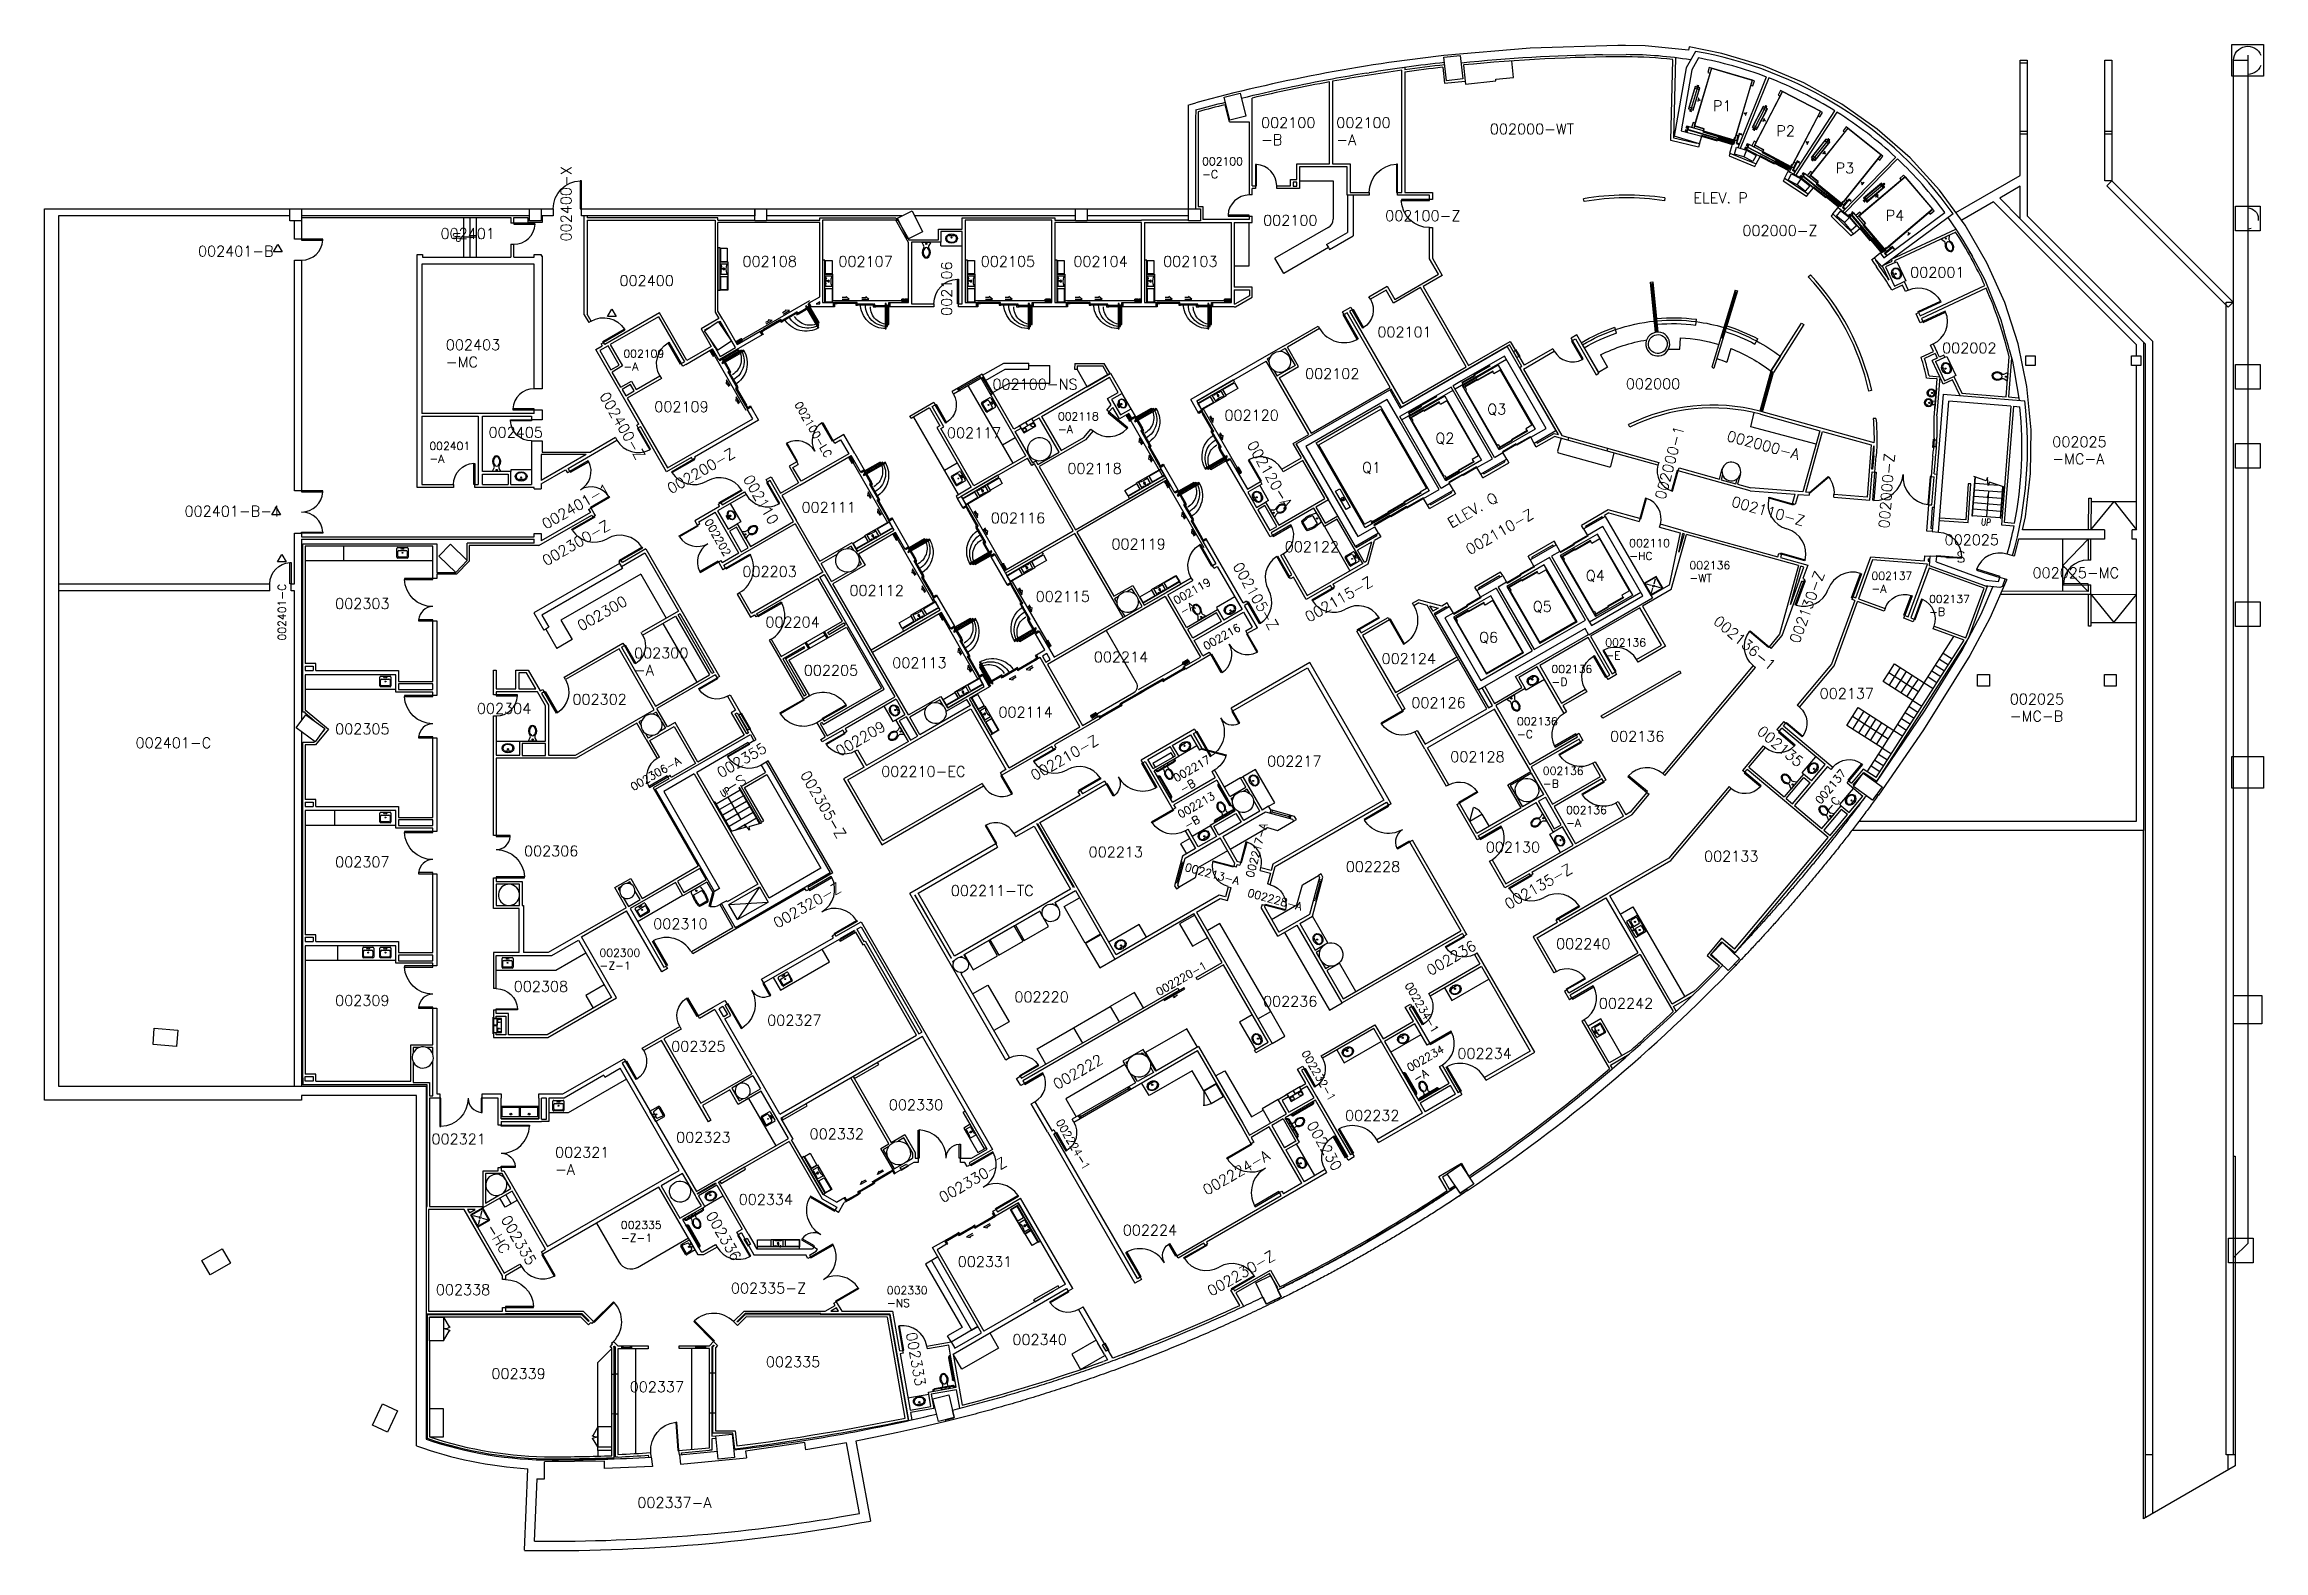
# Model space of a CAD drawing. Extents: x -1957 to 1822, y 4767 to 7331.
import ezdxf

# ---------------------------------------------------------------- set-up
doc = ezdxf.new("R2010")
doc.units = 0
doc.header["$LTSCALE"] = 48
doc.header["$MEASUREMENT"] = 0
doc.layers.get('0').update_dxf_attribs({"linetype": 'CONTINUOUS'})
for name, color, linetype in [('ARDOOR', 7, 'CONTINUOUS'), ('ARDOORNO', 4, 'CONTINUOUS'), ('ARFURN', 1, 'CONTINUOUS'), ('ARROOMNO', 4, 'CONTINUOUS'), ('ARWALL', 7, 'CONTINUOUS'), ('ARWINDOW', 7, 'CONTINUOUS'), ('COL', 14, 'CONTINUOUS'), ('EQUIP', 30, 'CONTINUOUS'), ('EXDOOR', 8, 'CONTINUOUS'), ('EXWALL', 8, 'CONTINUOUS'), ('FIRE', 1, 'CONTINUOUS'), ('MILL', 1, 'CONTINUOUS'), ('MILL-NRST', 1, 'CONTINUOUS'), ('MPFIXTURE', 3, 'CONTINUOUS'), ('NOTE', 4, 'CONTINUOUS'), ('TXT', 4, 'CONTINUOUS')]:
    doc.layers.add(name, color=color, linetype=linetype)
doc.styles.add('ROMANS', font='romans.shx', dxfattribs={"height": 18})
doc.styles.get("Standard").update_dxf_attribs({"font": 'simplex.shx', "width": 0.75, "height": 12})
doc.dimstyles.get("Standard").update_dxf_attribs({"dimtxt": 12, "dimasz": 12, "dimexe": 9, "dimexo": 3, "dimgap": 12, "dimtad": 1, "dimdec": 4, "dimzin": 0, "dimtxsty": 'STANDARD', "dimblk": 'OBLIQUE', "dimcen": 0, "dimdle": 3, "dimclrd": 256, "dimclre": 256, "dimclrt": 256, "dimazin": 3, "dimtfac": 1, "dimtdec": 4, "dimtix": 1, "dimtmove": 0, "dimatfit": 3, "dimtolj": 1, "dimtzin": 0})

msp = doc.modelspace()

# ---------------------------------------------------------------- texts
at = {"layer": 'ARDOORNO', "style": 'ROMANS'}
for s, height, rotation, p in [('002000-1', 18, 75, (802.8, 6554.4)), ('002401-1', 18, 30, (-1103.2, 6504.5)), ('002136-1', 18, 320, (883.8, 6346.1)), ('002220-1', 13.5, 30, (-59.2, 5710.4)), ('002234-1', 13.5, 300, (359.1, 5729.3)), ('002232-1', 13.5, 300, (183.2, 5613.6)), ('002224-1', 13.5, 300, (-235, 5496.4))]:
    msp.add_text(s, height=height, rotation=rotation, dxfattribs=at).set_placement(p)
msp.add_text('002401-B-1', height=18, dxfattribs=at).set_placement((-1718.5, 6526.9))
at = {"layer": 'ARROOMNO', "style": 'ROMANS'}
for s, height, p in [('P1', 18, (884.4, 7216.9)), ('002100', 18, (114.9, 7188.4)), ('002100', 18, (243, 7188.4)), ('002000-WT', 18, (504.5, 7177.6)), ('P2', 18, (992.5, 7174.4)), ('-B', 18, (114.9, 7159.3)), ('-A', 18, (243, 7159.3)), ('002100', 13.5, (14.5, 7124.7)), ('-C', 13.5, (14.5, 7102.8)), ('P3', 18, (1093.4, 7111.1)), ('ELEV. P', 18, (851.2, 7060.2)), ('002100', 18, (118.4, 7022.1)), ('002100-Z', 18, (326.4, 7029.9)), ('P4', 18, (1178.6, 7030.4)), ('002401', 18, (-1282.5, 6999.5)), ('002000-Z', 18, (934.6, 7004.6)), ('002401-B', 18, (-1695.6, 6969.6)), ('002108', 18, (-768.3, 6952.1)), ('002107', 18, (-605, 6952.1)), ('002105', 18, (-362.5, 6952.1)), ('002104', 18, (-204.8, 6952.1)), ('002103', 18, (-51.9, 6952.1)), ('002400', 18, (-977.8, 6919.4)), ('002001', 18, (1220.4, 6933.6)), ('002101', 18, (312.9, 6832)), ('002403', 18, (-1273.5, 6810.1)), ('002109', 13.5, (-971.1, 6797.4)), ('002002', 18, (1274.8, 6804.8)), ('-MC', 18, (-1273.5, 6780.9)), ('-A', 13.5, (-971.1, 6775.5)), ('002102', 18, (189.8, 6761)), ('002100-NS', 18, (-342.6, 6743.1)), ('002000', 18, (736.2, 6743.8)), ('002109', 18, (-918.5, 6704.7)), ('002118', 13.5, (-231, 6690.6)), ('002120', 18, (52.5, 6690.3)), ('Q3', 18, (500.1, 6700.7)), ('002401', 13.5, (-1301.5, 6640.3)), ('002405', 18, (-1200.8, 6661.2)), ('002117', 18, (-420.1, 6660.3)), ('-A', 13.5, (-231, 6668.7)), ('Q2', 18, (411.7, 6651.3)), ('002025', 18, (1462.4, 6645.1)), ('-A', 13.5, (-1301.5, 6618.5)), ('002118', 18, (-215, 6599.8)), ('Q1', 18, (286.8, 6601.4)), ('-MC-A', 18, (1462.4, 6616)), ('002111', 18, (-667.7, 6533.5)), ('002116', 18, (-345.4, 6515.4)), ('002119', 18, (-139.9, 6471)), ('002122', 18, (155.2, 6466.5)), ('002110', 13.5, (741.9, 6474.9)), ('-HC', 13.5, (741.9, 6453)), ('002025', 18, (1279, 6478.2)), ('-S', 18, (1279, 6449.1)), ('002203', 18, (-768.4, 6424.2)), ('Q4', 18, (668, 6417.4)), ('002136', 13.5, (844.5, 6437.2)), ('-WT', 13.5, (844.5, 6415.4)), ('002137', 13.5, (1154.5, 6419.1)), ('002025-MC', 18, (1428.8, 6422.1)), ('002303', 18, (-1462, 6369.7)), ('002112', 18, (-586.1, 6392.1)), ('002115', 18, (-269, 6381.8)), ('-A', 13.5, (1154.5, 6397.2)), ('002137', 13.5, (1252.6, 6379.8)), ('002204', 18, (-729.3, 6338.2)), ('Q5', 18, (577.6, 6364.8)), ('-B', 13.5, (1252.6, 6358)), ('Q6', 18, (486.2, 6312.3)), ('002136', 13.5, (701.1, 6305.7)), ('002300', 18, (-953, 6285.6)), ('-A', 18, (-953, 6256.5)), ('002113', 18, (-513.2, 6268.9)), ('002214', 18, (-169.9, 6278.7)), ('002124', 18, (320.2, 6275.9)), ('002136', 13.5, (609.5, 6260.6)), ('-E', 13.5, (701.1, 6283.8)), ('002205', 18, (-663.9, 6256)), ('-D', 13.5, (609.5, 6238.7)), ('002304', 18, (-1220.6, 6191.1)), ('002302', 18, (-1057.9, 6206.7)), ('002114', 18, (-332.4, 6184.9)), ('002126', 18, (370.8, 6200.9)), ('002137', 18, (1066.2, 6216.6)), ('002025', 18, (1390, 6207.2)), ('002305', 18, (-1462, 6156.3)), ('002136', 13.5, (550.7, 6171.5)), ('-C', 13.5, (550.7, 6149.7)), ('002136', 18, (709.2, 6143.7)), ('-MC-B', 18, (1390, 6178.1)), ('002401-C', 18, (-1801.9, 6132.6)), ('002128', 18, (437.1, 6109)), ('002210-EC', 18, (-532, 6083.8)), ('002217', 18, (125.2, 6101.5)), ('002136', 13.5, (594.8, 6087.2)), ('-B', 13.5, (594.8, 6065.4)), ('002136', 13.5, (634.4, 6020.5)), ('-A', 13.5, (634.4, 5998.6)), ('002130', 18, (497.6, 5955)), ('002307', 18, (-1462, 5929.9)), ('002306', 18, (-1140.4, 5948.5)), ('002213', 18, (-178.8, 5946.8)), ('002228', 18, (259.2, 5921.8)), ('002133', 18, (869.3, 5939.6)), ('002211-TC', 18, (-413.5, 5881.1)), ('002310', 18, (-920.3, 5824.5)), ('002300', 13.5, (-1011.8, 5777.5)), ('002240', 18, (617.4, 5790.6)), ('-Z-1', 13.5, (-1011.8, 5755.6)), ('002309', 18, (-1462, 5694)), ('002308', 18, (-1157.9, 5718)), ('002220', 18, (-305.2, 5700.2)), ('002236', 18, (118.2, 5692.7)), ('002242', 18, (690.1, 5689.2)), ('002327', 18, (-726.2, 5660.4)), ('002325', 18, (-889.7, 5616.1)), ('002234', 18, (449.3, 5603.8)), ('002330', 18, (-519.1, 5516.5)), ('002332', 18, (-654, 5466.9)), ('002232', 18, (257.9, 5498.3)), ('002321', 18, (-1297.9, 5458.3)), ('002321', 18, (-1087.5, 5435.6)), ('002323', 18, (-881.2, 5461.2)), ('-A', 18, (-1087.5, 5406.4)), ('002334', 18, (-774.8, 5355.4)), ('002335', 13.5, (-975.4, 5314.2)), ('-Z-1', 13.5, (-975.4, 5292.3)), ('002224', 18, (-120.6, 5303.1)), ('002331', 18, (-401.7, 5249.5)), ('002338', 18, (-1290.5, 5201.7)), ('002335-Z', 18, (-788, 5204.4)), ('002330', 13.5, (-522.4, 5203.1)), ('-NS', 13.5, (-522.4, 5181.3)), ('002340', 18, (-308.6, 5116.8)), ('002339', 18, (-1195.9, 5058.9)), ('002335', 18, (-728.4, 5078.9)), ('002337', 18, (-960.4, 5036.5)), ('002337-A', 18, (-947.4, 4839.4))]:
    msp.add_text(s, height=height, dxfattribs=at).set_placement(p)
for s, height, rotation, p in [('002400-X', 18, 90, (-1059.7, 6995.1)), ('002106', 18, 90, (-411.6, 6868.5)), ('002400-Z', 18, 300, (-1012.6, 6732.4)), ('002100-LC', 13.5, 300, (-680.1, 6717.8)), ('002120-A', 18, 300, (90.3, 6649.2)), ('002000-A', 18, 345, (906.8, 6656.1)), ('002200-Z', 18, 30, (-889.9, 6564.8)), ('002000-Z', 18, 85.53, (1184.4, 6506)), ('002110', 18, 300, (-767.7, 6591.3)), ('ELEV. Q', 18, 30, (439.3, 6506.6)), ('002110-Z', 18, 30, (470.2, 6461.1)), ('002110-Z', 18, 344.5, (914.6, 6544.4)), ('002300-Z', 18, 30, (-1102.7, 6442.1)), ('002202', 13.5, 300, (-833.6, 6518.1)), ('002105-Z', 18, 300, (66.1, 6442.5)), ('002130-Z', 18, 70, (1031.3, 6309.3)), ('002401-C', 13.5, 90, (-1545.9, 6315.8)), ('002300', 18, 30, (-1042.9, 6331.2)), ('002119', 13.5, 30, (-29.4, 6376.7)), ('002115-Z', 18, 30, (196.4, 6346.2)), ('-A', 13.5, 30, (-18.5, 6357.7)), ('002216', 13.5, 30, (21.2, 6299)), ('002209', 18, 30, (-602.9, 6117.9)), ('002135', 18, 319.97, (958.1, 6158.7)), ('002355', 18, 30, (-805.2, 6081.2)), ('002210-Z', 18, 30, (-270.7, 6076.5)), ('002306-A', 13.5, 30, (-954.1, 6059.5)), ('-S', 18, 30, (-790.6, 6055.9)), ('002305-Z', 18, 300, (-670.4, 6087.6)), ('002217', 13.5, 30, (-29.7, 6074.4)), ('002137', 13.5, 50, (1067.8, 6036.1)), ('002213', 13.5, 30, (-22.2, 6012.6)), ('-B', 13.5, 30, (-18.8, 6055.5)), ('-C', 13.5, 50, (1084.5, 6022)), ('-B', 13.5, 30, (-11.2, 5993.7)), ('002217-A', 13.5, 75, (101.6, 5911.2)), ('002213-A', 13.5, 345, (-16, 5924.2)), ('002135-Z', 18, 30, (536.3, 5857.4)), ('002320-Z', 18, 30, (-709, 5825.3)), ('002228-A', 13.5, 345, (90.8, 5880.4)), ('002236', 18, 30, (403.3, 5744.6)), ('002222', 18, 30, (-232.6, 5550.8)), ('002234', 13.5, 30, (368.1, 5581.5)), ('-A', 13.5, 30, (379, 5562.6)), ('002230', 18, 300, (191.9, 5491.3)), ('002224-A', 18, 30, (22.3, 5370.8)), ('002330-Z', 18, 30, (-427, 5358.1)), ('002335', 18, 300, (-1180.3, 5330.6)), ('002336', 18, 300, (-831.3, 5337.7)), ('-HC', 18, 300, (-1205.5, 5316.1)), ('002230-Z', 18, 30, (30, 5198.9)), ('002333', 18, 280, (-489.8, 5136.7))]:
    msp.add_text(s, height=height, rotation=rotation, dxfattribs=at).set_placement(p)
at = {"layer": 'TXT', "char_height": 12}
for width, insert, attachment_point, rotation in [(19.552, (-1249.3, 7002.2), 2, 270), (21.629, (1341.8, 6523.9), 1, 355.528), (21.714, (-797.5, 6057.9), 5, 30)]:
    msp.add_mtext_dynamic_manual_height_columns('UP', width=width, gutter_width=60, heights=[0], dxfattribs=dict(at, insert=insert, attachment_point=attachment_point, rotation=rotation))

# ---------------------------------------------------------------- blocks, each defined once
blk = doc.blocks.new('PTS')
at = {"layer": 'EQUIP'}
blk.add_lwpolyline([(14, 0), (14, -0.5), (-14, -0.5), (-14, 0)], close=True, dxfattribs=at)
for points in [[(12, 0), (12, 14), (-12, 14), (-12, 0)], [(12, 6.5), (-12, 6.5), (-0.3, 6.5), (-0.3, 0), (0.2, 0), (0.2, 6.5)]]:
    blk.add_lwpolyline(points, dxfattribs=at)
at = {"layer": 'MPFIXTURE'}
for p, q in [((-11, 10.5), (-11, 6.5)), ((-5, 10.5), (-5, 6.5)), ((5, 10.5), (5, 6.5)), ((11, 10.5), (11, 6.5))]:
    blk.add_line(p, q, dxfattribs=at)
for centre in [(-8, 10.5), (8, 10.5)]:
    blk.add_circle(centre, 3, dxfattribs=at)
blk = doc.blocks.new('EWC-RND2')
for p, q in [((-17.5, 0), (17.5, 0)), ((-17.5, 0), (-17.5, -0.5)), ((17.5, 0), (17.5, -0.5)), ((-17.5, -0.5), (17.5, -0.5)), ((-11.5, -0.5), (-11.5, -1.7)), ((-5.5, -0.5), (-5.5, -1.7)), ((-3.1, -8.5), (-4.6, -8.8)), ((-4.6, -9.8), (-4.6, -8.8)), ((-3.1, -10), (-4.6, -9.8)), ((-2.9, -8.8), (-3.1, -8.5)), ((-2.9, -9.8), (-3.1, -10)), ((-2.9, -9.8), (-2.9, -8.8)), ((5.5, -0.5), (5.5, -5.2)), ((11.5, -0.5), (11.5, -5.2)), ((13.9, -12), (12.4, -12.3)), ((12.4, -13.3), (12.4, -12.3)), ((13.9, -13.5), (12.4, -13.3)), ((14.1, -12.3), (13.9, -12)), ((14.1, -13.3), (13.9, -13.5)), ((14.1, -13.3), (14.1, -12.3))]:
    blk.add_line(p, q)
for centre, radius in [((-8.5, -8), 7), ((-8.5, -6.5), 1), ((-8.5, -6.5), 0.75), ((8.5, -11.5), 7), ((8.6, -10), 1), ((8.6, -10), 0.75)]:
    blk.add_circle(centre, radius)
for centre, radius, start, end in [((-8.5, -8), 5.5, 354.6814, 339.0819), ((-3.1, -9.2), 0.75, 270.0012, 89.9988), ((8.5, -11.5), 5.5, 354.6814, 339.0819), ((13.9, -12.8), 0.75, 270.0012, 89.9988)]:
    blk.add_arc(centre, radius, start, end)
blk = doc.blocks.new('TLT-WALL')
for p, q in [((-7, 0), (7, 0)), ((-7, -0.8), (-7, 0)), ((-7, -0.8), (-4.5, -5.3)), ((7, -0.8), (4.5, -5.3)), ((7, -0.8), (7, 0))]:
    blk.add_line(p, q)
blk.add_circle((0, -2.8), 1)
for centre, radius, start, end in [((4.2, -17.3), 11.2, 141.803, 221.6267), ((4.2, -17.3), 9.67, 128.7012, 221.6267), ((-6.2, -9.1), 2, 321.803, 333.6222), ((-9, -7.8), 5.15, 333.6222, 29.0546), ((-5.7, -26), 2, 38.9879, 41.6267), ((0, -21.5), 5.3, 218.9879, 321.0121), ((-5.7, -26), 3.5, 38.9879, 41.6267), ((0, -21.5), 3.8, 218.9879, 321.0121), ((0, -12.1), 3, 51.2988, 128.7012), ((-4.2, -17.3), 9.67, 318.3733, 51.2988), ((5.7, -26), 3.5, 138.3733, 141.0121), ((9, -7.8), 5.15, 150.9454, 206.3778), ((5.7, -26), 2, 138.3733, 141.0121), ((-4.2, -17.3), 11.2, 318.3733, 38.197), ((6.2, -9.1), 2, 206.3778, 218.197)]:
    blk.add_arc(centre, radius, start, end)
blk = doc.blocks.new('SNK-MILL')
at = {"color": 0}
for p, q in [((-9.5, -7.5), (-9.5, 7.5)), ((-8, 9), (8, 9)), ((-8, -5.5), (-8, 2)), ((-6, 4), (6, 4)), ((8, 2), (8, -5.5)), ((9.5, 7.5), (9.5, -7.5)), ((8, -9), (-8, -9)), ((6, -7.5), (-6, -7.5))]:
    blk.add_line(p, q, dxfattribs=at)
for centre, radius in [((-2, 6.5), 0.5), ((0, 0), 0.75), ((0, 6.5), 0.5), ((2, 6.5), 0.5)]:
    blk.add_circle(centre, radius, dxfattribs=at)
for centre, radius, start, end in [((-8, 7.5), 1.5, 90, 180), ((-6, 2), 2, 90, 180), ((6, 2), 2, 0, 90), ((8, 7.5), 1.5, 0, 90), ((-8, -7.5), 1.5, 180, 270), ((-6, -5.5), 2, 180, 270), ((6, -5.5), 2, 270, 0), ((8, -7.5), 1.5, 270, 0)]:
    blk.add_arc(centre, radius, start, end, dxfattribs=at)
blk = doc.blocks.new('SNK-CL2')
at = {"ltscale": 0.25}
for p, q in [((-6.3, 0.4), (6.2, 0.4)), ((-9.2, -2.1), (-10.7, -12)), ((-9.6, -27), (-10.7, -19.8)), ((-8.2, -8.4), (-8.8, -12.4)), ((-7.7, -26.7), (-8.8, -19.4)), ((-7.2, -7.6), (7.1, -7.6)), ((-6.7, -27.6), (6.7, -27.6)), ((-6.7, -29.6), (6.7, -29.6)), ((7.6, -26.7), (8.7, -19.4)), ((8.1, -8.4), (8.7, -12.4)), ((9.2, -2.1), (10.7, -12)), ((9.6, -27), (10.7, -19.8))]:
    blk.add_line(p, q, dxfattribs=at)
blk.add_circle((0, -3.6), 1, dxfattribs=at)
for centre, radius, start, end in [((-6.3, -2.6), 3, 90, 171.4726), ((6.2, -2.6), 3, 8.5274, 90), ((15, -15.9), 26, 171.4726, 188.5274), ((-6.7, -26.6), 3, 188.5274, 270), ((15, -15.9), 24, 171.4726, 188.5274), ((-7.2, -8.6), 1, 90, 171.4726), ((-6.7, -26.6), 1, 188.5274, 270), ((6.6, -26.6), 1, 270, 351.4726), ((6.6, -26.6), 3, 270, 351.4726), ((7.1, -8.6), 1, 8.5274, 90), ((-15, -15.9), 24, 351.4726, 8.5274), ((-15, -15.9), 26, 351.4726, 8.5274)]:
    blk.add_arc(centre, radius, start, end, dxfattribs=at)
blk = doc.blocks.new('SNK-JC-1')
for p, q in [((9.5, 14.5), (3.2, 20.8)), ((3.2, 3.2), (9.5, 9.5)), ((14.5, 14.5), (20.8, 20.8)), ((20.8, 3.2), (14.5, 9.5))]:
    blk.add_line(p, q)
at = {"flags": 128}
for points in [[(0, 24), (0, 0), (24, 0), (24, 24)], [(1.2, 22.8), (1.2, 1.2), (22.8, 1.2), (22.8, 22.8)]]:
    blk.add_lwpolyline(points, close=True, dxfattribs=at)
blk.add_circle((12, 12), 1.5)
blk = doc.blocks.new('SNK-2BW')
for p, q in [((-15, 0), (15, 0)), ((-16, -19), (-16, -1)), ((16, -4), (-16, -4)), ((15, -20), (-15, -20)), ((-14, -16), (-14, -8)), ((-12, -6), (-4, -6)), ((-4, -18), (-12, -18)), ((-2, -8), (-2, -16)), ((2, -16), (2, -8)), ((4, -6), (12, -6)), ((12, -18), (4, -18)), ((14, -8), (14, -16)), ((16, -1), (16, -19))]:
    blk.add_line(p, q)
for centre, radius in [((-8, -12), 1), ((-3, -2), 0.75), ((3, -2), 0.75), ((8, -12), 1)]:
    blk.add_circle(centre, radius)
for centre, radius, start, end in [((-15, -1), 1, 90, 180), ((15, -1), 1, 0, 90), ((-15, -19), 1, 180, 270), ((-12, -8), 2, 90, 180), ((-12, -16), 2, 180, 270), ((-4, -8), 2, 0, 90), ((-4, -16), 2, 270, 0), ((4, -8), 2, 90, 180), ((4, -16), 2, 180, 270), ((12, -8), 2, 0, 90), ((12, -16), 2, 270, 0), ((15, -19), 1, 270, 0)]:
    blk.add_arc(centre, radius, start, end)
blk = doc.blocks.new('FEC')
at = {"layer": 'FIRE'}
for points in [[(-7, 0), (-7, 1), (7, 1), (7, 0)], [(-6, -4), (-6, 0), (6, 0), (6, -4)]]:
    blk.add_lwpolyline(points, close=True, dxfattribs=at)
blk = doc.blocks.new('SNK-SCRUB2')
for p, q in [((33, -8), (-33, -8)), ((-33, -8), (-33, -30)), ((-33, -11), (33, -11)), ((33, -28.5), (-33, -28.5)), ((33, -30), (-33, -30)), ((-31.5, -11), (-31.5, -28.5)), ((-0.75, -11), (-0.75, -28.5)), ((0.75, -11), (0.75, -28.5)), ((31.5, -11), (31.5, -28.5)), ((33, -8), (33, -30))]:
    blk.add_line(p, q)
for centre in [(-16.125, -16), (16.125, -16)]:
    blk.add_circle(centre, 1.5)
blk = doc.blocks.new('SNK-WALL_1')
for p, q in [((-10, 0), (10, 0)), ((-10, -16), (-10, 0)), ((10, 0), (10, -16)), ((8, -18), (-8, -18)), ((-6.1, -4.8), (-7.8, -14.8)), ((-6.8, -16), (6.8, -16)), ((5.2, -4), (-5.2, -4)), ((7.8, -14.8), (6.1, -4.8))]:
    blk.add_line(p, q)
for centre, radius in [((-2.5, -2), 0.75), ((0, -6.5), 1), ((2.5, -2), 0.75)]:
    blk.add_circle(centre, radius)
for centre, radius, start, end in [((-8, -16), 2, 180, 270), ((-6.8, -15), 1, 170.5377, 270), ((-5.2, -5), 1, 90, 170.5377), ((5.2, -5), 1, 9.4623, 90), ((6.8, -15), 1, 270, 9.4623), ((8, -16), 2, 270, 0)]:
    blk.add_arc(centre, radius, start, end)
blk = doc.blocks.new('SNK-OVL')
blk.add_line((-4, 3.3), (4, 3.3))
for centre, radius in [((-2.5, 4.5), 0.75), ((0, 0), 1), ((2.5, 4.5), 0.75)]:
    blk.add_circle(centre, radius)
for centre, start, end in [((-4, -0.7), 90, 137.9206), ((4, -0.7), 42.1012, 90)]:
    blk.add_arc(centre, 4, start, end)
blk.add_ellipse((0, -1.7), major_axis=(10, 0), ratio=0.8)
blk.add_open_spline([(-7, 1.9), (-7.4, 1.5), (-7.7, 1), (-8.3, -0.1), (-8.5, -0.8), (-8.5, -2.3), (-8.4, -3), (-7.8, -4.4), (-7.4, -5), (-6.2, -6.3), (-5.4, -6.8), (-3.7, -7.6), (-2.8, -7.9), (-0.7, -8.3), (0.3, -8.3), (2.3, -8), (3.3, -7.8), (5.1, -7), (5.9, -6.5), (7.2, -5.3), (7.7, -4.6), (8.3, -3.3), (8.5, -2.6), (8.5, -1.8), (8.5, -1.8), (8.5, -1.7), (8.5, -1.1), (8.4, -0.5), (7.9, 0.7), (7.5, 1.3), (7, 1.9)], degree=3, knots=[2.515773, 2.515773, 2.515773, 2.515773, 2.756182, 2.756182, 3.107509, 3.107509, 3.458835, 3.458835, 3.810162, 3.810162, 4.161488, 4.161488, 4.512815, 4.512815, 4.864141, 4.864141, 5.215468, 5.215468, 5.566794, 5.566794, 5.918121, 5.918121, 6.269447, 6.269447, 6.283185, 6.283185, 6.283185, 6.580082, 6.580082, 6.909232, 6.909232, 6.909232, 6.909232])
blk = doc.blocks.new('3-10-DR')
at = {"color": 0}
for p, q in [((0, 46), (0, 0)), ((0, 46), (1.75, 46)), ((1.75, 0), (1.75, 46)), ((0, 0), (1.75, 0))]:
    blk.add_line(p, q, dxfattribs=at)
blk.add_arc((0, 0), 46, 0, 87.81974)
blk = doc.blocks.new('FHC')
for points in [[(-16, 0), (-16, 1), (16, 1), (16, 0)], [(-15, -4), (-15, 0), (15, 0), (15, -4)]]:
    blk.add_lwpolyline(points, close=True)
blk = doc.blocks.new('3-00-DR')
at = {"color": 0}
for p, q in [((0, 36), (0, 0)), ((1.8, 36), (0, 36)), ((0, 0), (1.8, 0)), ((1.8, 0), (1.8, 36))]:
    blk.add_line(p, q, dxfattribs=at)
blk.add_arc((-0.1, 0), 36.1, 0.049, 87.097, dxfattribs=at)
blk = doc.blocks.new('3-06-DR')
at = {"color": 0}
for p, q in [((0, 42), (0, 0)), ((1.8, 42), (0, 42)), ((1.8, 0), (1.8, 42)), ((0, 0), (1.8, 0))]:
    blk.add_line(p, q, dxfattribs=at)
blk.add_arc((-0.1, 0), 42.1, 0.0359, 87.5264, dxfattribs=at)
blk = doc.blocks.new('8-00-DRS')
at = {"color": 0}
for p, q in [((0, 48), (0, 0)), ((1.8, 48), (0, 48)), ((1.8, 0), (1.8, 48)), ((94.2, 0), (94.2, 48)), ((94.2, 48), (96, 48)), ((96, 48), (96, 0)), ((0, 0), (1.8, 0)), ((96, 0), (94.2, 0))]:
    blk.add_line(p, q, dxfattribs=at)
for centre, start, end in [((-0.1, 0), 0.0274, 87.8451), ((96.1, 0), 92.1549, 179.9726)]:
    blk.add_arc(centre, 48.1, start, end, dxfattribs=at)
blk = doc.blocks.new('7-04-SDRS')
at = {"color": 0}
for p, q in [((86.2, 0), (86.2, 44)), ((86.2, 44), (88, 44)), ((88, 44), (88, 0)), ((0, -44), (0, 0)), ((0, 0), (1.8, 0)), ((1.8, 0), (1.8, -44)), ((88, 0), (86.2, 0)), ((1.8, -44), (0, -44))]:
    blk.add_line(p, q, dxfattribs=at)
for centre, start, end in [((88.1, 0), 92.3574, 179.9673), ((-0.1, 0), 272.3574, 359.9673)]:
    blk.add_arc(centre, 44.1, start, end, dxfattribs=at)
blk = doc.blocks.new('HS-3-06-DR')
blk.add_lwpolyline([(4.2, -4.2), (-25.5, 25.5), (-26.7, 24.2), (3, -5.5)], close=True)
blk.add_arc((4.5, -4.3), 42.3, 137.5897, 179.9236)
blk = doc.blocks.new('2-00-DR')
at = {"color": 0}
for p, q in [((0, 24), (0, 0)), ((1.8, 24), (0, 24)), ((0, 0), (1.8, 0)), ((1.8, 0), (1.8, 24))]:
    blk.add_line(p, q, dxfattribs=at)
blk.add_arc((-0.1, 0), 24.1, 0.1115, 85.5546, dxfattribs=at)
blk = doc.blocks.new('4-00-DR')
at = {"color": 0}
blk.add_lwpolyline([(0, 48), (1.8, 48), (1.8, 0), (0, 0)], close=True, dxfattribs=at)
blk.add_arc((-0.1, 0), 48.1, 0.0274, 87.8451, dxfattribs=at)
blk = doc.blocks.new('7-00-SDRS')
at = {"color": 0}
for p, q in [((82.2, 0), (82.2, 42)), ((82.2, 42), (84, 42)), ((84, 42), (84, 0)), ((0, -42), (0, 0)), ((0, 0), (1.8, 0)), ((1.8, 0), (1.8, -42)), ((84, 0), (82.2, 0)), ((0, -42), (1.8, -42))]:
    blk.add_line(p, q, dxfattribs=at)
for centre, start, end in [((84.1, 0), 92.4736, 179.9641), ((-0.1, 0), 272.4736, 359.9641)]:
    blk.add_arc(centre, 42.1, start, end, dxfattribs=at)
blk = doc.blocks.new('6-00-DRS')
at = {"color": 0}
for p, q in [((0, 36), (0, 0)), ((1.8, 36), (0, 36)), ((0, 0), (1.8, 0)), ((1.8, 0), (1.8, 36)), ((70.2, 0), (70.2, 36)), ((70.2, 36), (72, 36)), ((72, 0), (70.2, 0)), ((72, 36), (72, 0))]:
    blk.add_line(p, q, dxfattribs=at)
for centre, start, end in [((-0.1, 0), 0.049, 87.097), ((72.1, 0), 92.903, 179.951)]:
    blk.add_arc(centre, 36.1, start, end, dxfattribs=at)
blk = doc.blocks.new('7-04-DRS')
at = {"color": 0}
for p, q in [((0, 44), (0, 0)), ((1.8, 44), (0, 44)), ((1.8, 0), (1.8, 44)), ((86.2, 0), (86.2, 44)), ((86.2, 44), (88, 44)), ((88, 44), (88, 0)), ((0, 0), (1.8, 0)), ((88, 0), (86.2, 0))]:
    blk.add_line(p, q, dxfattribs=at)
for centre, start, end in [((-0.1, 0), 0.0327, 87.6426), ((88.1, 0), 92.3574, 179.9673)]:
    blk.add_arc(centre, 44.1, start, end, dxfattribs=at)
blk = doc.blocks.new('HS-2-00-DR')
blk.add_line((-20, 17.1), (-18.8, 18.3))
blk.add_lwpolyline([(-18.8, 18.3), (-1.8, 1.4), (-3, 0.1), (-20, 17.1)], close=True)
blk.add_arc((-2.2, 1.6), 23.6, 138.9618, 180.6291)
blk = doc.blocks.new('TRIANGLE')
for p, q in [((-7.3, -3.6), (0, 8.9)), ((0, 8.9), (7.3, -3.6)), ((7.3, -3.6), (-7.3, -3.6))]:
    blk.add_line(p, q)

# ---------------------------------------------------------------- linework, layer by layer
at = {"layer": 'ARDOOR'}
for p, q in [((-654.2, 6894.1), (-778.9, 6822.2)), ((-656.1, 6883.3), (-672.6, 6873.8)), ((-655.3, 6881.7), (-671.7, 6872.2)), ((-614.8, 6894.4), (-485.3, 6894.4)), ((-575.8, 6891.1), (-607.3, 6891.1)), ((-575.8, 6889.3), (-607.3, 6889.3)), ((-545.5, 6888.4), (-572.3, 6888.4)), ((-545.5, 6886.7), (-572.3, 6886.7)), ((-522, 6885.8), (-541, 6885.8)), ((-522, 6884.1), (-541, 6884.1)), ((-496.8, 6894.4), (-496.8, 6896.7)), ((-496.8, 6894), (-496.8, 6894.4)), ((-496.3, 6892.1), (-496.3, 6896.7)), ((-496.3, 6892.1), (-496.3, 6892.1)), ((-495.9, 6892.1), (-495.9, 6896.7)), ((-495.9, 6892.1), (-495.9, 6892.1)), ((-495.4, 6892.1), (-495.4, 6896.7)), ((-495.4, 6892.1), (-495.4, 6892.1)), ((-495, 6892.1), (-495, 6896.7)), ((-495, 6892.1), (-495, 6892.1)), ((-494.5, 6892.1), (-494.5, 6896.7)), ((-494.5, 6892.1), (-494.5, 6892.1)), ((-494.1, 6892.1), (-494.1, 6896.7)), ((-494.1, 6892.1), (-494.1, 6892.1)), ((-493.6, 6892.1), (-493.6, 6896.7)), ((-493.6, 6892.1), (-493.6, 6892.1)), ((-493.1, 6892.1), (-493.1, 6896.7)), ((-493.1, 6892.1), (-493.1, 6892.1)), ((-492.7, 6892.1), (-492.7, 6896.7)), ((-492.7, 6892.1), (-492.7, 6892.1)), ((-492.2, 6892.1), (-492.2, 6896.7)), ((-492.2, 6892.1), (-492.2, 6892.1)), ((-491.8, 6892.1), (-491.8, 6896.7)), ((-491.8, 6892.1), (-491.8, 6892.1)), ((-491.3, 6892.1), (-491.3, 6896.7)), ((-491.3, 6892.1), (-491.3, 6892.1)), ((-490.8, 6892.1), (-490.8, 6896.7)), ((-490.8, 6892.1), (-490.8, 6892.1)), ((-490.4, 6892.1), (-490.4, 6896.7)), ((-490.4, 6892.1), (-490.4, 6892.1)), ((-489.9, 6892.1), (-489.9, 6896.7)), ((-489.9, 6892.1), (-489.9, 6892.1)), ((-489.5, 6892.1), (-489.5, 6896.7)), ((-489.5, 6892.1), (-489.5, 6892.1)), ((-489, 6892.1), (-489, 6896.7)), ((-489, 6892.1), (-489, 6892.1)), ((-488.6, 6892.1), (-488.6, 6896.7)), ((-488.6, 6892.1), (-488.6, 6892.1)), ((-488.1, 6892.1), (-488.1, 6896.7)), ((-488.1, 6892.1), (-488.1, 6892.1)), ((-487.6, 6892.1), (-487.6, 6896.7)), ((-487.6, 6892.1), (-487.6, 6892.1)), ((-487.2, 6892.1), (-487.2, 6896.7)), ((-487.2, 6892.1), (-487.2, 6892.1)), ((-486.7, 6892.1), (-486.7, 6896.7)), ((-486.7, 6892.1), (-486.7, 6892.1)), ((-486.3, 6892.1), (-486.3, 6896.7)), ((-486.3, 6892.1), (-486.3, 6892.1)), ((-485.8, 6892.1), (-485.8, 6894.4)), ((-485.8, 6892.1), (-485.8, 6892.1)), ((-370.8, 6894.4), (-241.3, 6894.4)), ((-331.7, 6891.1), (-363.2, 6891.1)), ((-331.7, 6889.4), (-363.2, 6889.4)), ((-301.5, 6888.5), (-328.2, 6888.5)), ((-301.5, 6886.7), (-328.2, 6886.7)), ((-278, 6885.9), (-297, 6885.9)), ((-278, 6884.1), (-297, 6884.1)), ((-252.8, 6894.4), (-252.8, 6896.7)), ((-252.8, 6894), (-252.8, 6894.4)), ((-252.3, 6892.1), (-252.3, 6896.7)), ((-252.3, 6892.1), (-252.3, 6892.1)), ((-251.9, 6892.1), (-251.9, 6896.7)), ((-251.9, 6892.1), (-251.9, 6892.1)), ((-251.4, 6892.1), (-251.4, 6896.7)), ((-251.4, 6892.1), (-251.4, 6892.1)), ((-251, 6892.1), (-251, 6896.7)), ((-251, 6892.1), (-251, 6892.1)), ((-250.5, 6892.1), (-250.5, 6896.7)), ((-250.5, 6892.1), (-250.5, 6892.1)), ((-250.1, 6892.1), (-250.1, 6896.7)), ((-250.1, 6892.1), (-250.1, 6892.1)), ((-249.6, 6892.1), (-249.6, 6896.7)), ((-249.6, 6892.1), (-249.6, 6892.1)), ((-249.1, 6892.1), (-249.1, 6896.7)), ((-249.1, 6892.1), (-249.1, 6892.1)), ((-248.7, 6892.1), (-248.7, 6896.7)), ((-248.7, 6892.1), (-248.7, 6892.1)), ((-248.2, 6892.1), (-248.2, 6896.7)), ((-248.2, 6892.1), (-248.2, 6892.1)), ((-247.8, 6892.1), (-247.8, 6896.7)), ((-247.8, 6892.1), (-247.8, 6892.1)), ((-247.3, 6892.1), (-247.3, 6896.7)), ((-247.3, 6892.1), (-247.3, 6892.1)), ((-246.8, 6892.1), (-246.8, 6896.7)), ((-246.8, 6892.1), (-246.8, 6892.1)), ((-246.4, 6892.1), (-246.4, 6896.7)), ((-246.4, 6892.1), (-246.4, 6892.1)), ((-245.9, 6892.1), (-245.9, 6896.7)), ((-245.9, 6892.1), (-245.9, 6892.1)), ((-245.5, 6892.1), (-245.5, 6896.7)), ((-245.5, 6892.1), (-245.5, 6892.1)), ((-245, 6892.1), (-245, 6896.7)), ((-245, 6892.1), (-245, 6892.1)), ((-244.5, 6892.1), (-244.5, 6896.7)), ((-244.5, 6892.1), (-244.5, 6892.1)), ((-244.1, 6892.1), (-244.1, 6896.7)), ((-244.1, 6892.1), (-244.1, 6892.1)), ((-243.6, 6892.1), (-243.6, 6896.7)), ((-243.6, 6892.1), (-243.6, 6892.1)), ((-243.2, 6892.1), (-243.2, 6896.7)), ((-243.2, 6892.1), (-243.2, 6892.1)), ((-242.7, 6892.1), (-242.7, 6896.7)), ((-242.7, 6892.1), (-242.7, 6892.1)), ((-242.3, 6892.1), (-242.3, 6896.7)), ((-242.3, 6892.1), (-242.3, 6892.1)), ((-241.8, 6892.1), (-241.8, 6894.4)), ((-241.8, 6892.1), (-241.8, 6892.1)), ((-218, 6894.4), (-88.5, 6894.4)), ((-178.8, 6891.1), (-210.3, 6891.1)), ((-178.8, 6889.4), (-210.3, 6889.4)), ((-148.6, 6888.5), (-175.3, 6888.5)), ((-148.6, 6886.7), (-175.3, 6886.7)), ((-125.1, 6885.9), (-144.1, 6885.9)), ((-125.1, 6884.1), (-144.1, 6884.1)), ((-99.9, 6894.4), (-99.9, 6896.7)), ((-99.9, 6894), (-99.9, 6894.4)), ((-99.5, 6892.1), (-99.5, 6896.7)), ((-99.5, 6892.1), (-99.5, 6892.1)), ((-99, 6892.1), (-99, 6896.7)), ((-99, 6892.1), (-99, 6892.1)), ((-98.6, 6892.1), (-98.6, 6896.7)), ((-98.6, 6892.1), (-98.6, 6892.1)), ((-98.1, 6892.1), (-98.1, 6896.7)), ((-98.1, 6892.1), (-98.1, 6892.1)), ((-97.6, 6892.1), (-97.6, 6896.7)), ((-97.6, 6892.1), (-97.6, 6892.1)), ((-97.2, 6892.1), (-97.2, 6896.7)), ((-97.2, 6892.1), (-97.2, 6892.1)), ((-96.7, 6892.1), (-96.7, 6896.7)), ((-96.7, 6892.1), (-96.7, 6892.1)), ((-96.3, 6892.1), (-96.3, 6896.7)), ((-96.3, 6892.1), (-96.3, 6892.1)), ((-95.8, 6892.1), (-95.8, 6896.7)), ((-95.8, 6892.1), (-95.8, 6892.1)), ((-95.3, 6892.1), (-95.3, 6896.7)), ((-95.3, 6892.1), (-95.3, 6892.1)), ((-94.9, 6892.1), (-94.9, 6896.7)), ((-94.9, 6892.1), (-94.9, 6892.1)), ((-94.4, 6892.1), (-94.4, 6896.7)), ((-94.4, 6892.1), (-94.4, 6892.1)), ((-94, 6892.1), (-94, 6896.7)), ((-94, 6892.1), (-94, 6892.1)), ((-93.5, 6892.1), (-93.5, 6896.7)), ((-93.5, 6892.1), (-93.5, 6892.1)), ((-93, 6892.1), (-93, 6896.7)), ((-93, 6892.1), (-93, 6892.1)), ((-92.6, 6892.1), (-92.6, 6896.7)), ((-92.6, 6892.1), (-92.6, 6892.1)), ((-92.1, 6892.1), (-92.1, 6896.7)), ((-92.1, 6892.1), (-92.1, 6892.1)), ((-91.7, 6892.1), (-91.7, 6896.7)), ((-91.7, 6892.1), (-91.7, 6892.1)), ((-91.2, 6892.1), (-91.2, 6896.7)), ((-91.2, 6892.1), (-91.2, 6892.1)), ((-90.8, 6892.1), (-90.8, 6896.7)), ((-90.8, 6892.1), (-90.8, 6892.1)), ((-90.3, 6892.1), (-90.3, 6896.7)), ((-90.3, 6892.1), (-90.3, 6892.1)), ((-89.8, 6892.1), (-89.8, 6896.7)), ((-89.8, 6892.1), (-89.8, 6892.1)), ((-89.4, 6892.1), (-89.4, 6896.7)), ((-89.4, 6892.1), (-89.4, 6892.1)), ((-88.9, 6892.1), (-88.9, 6894.4)), ((-88.9, 6892.1), (-88.9, 6892.1)), ((-65.1, 6894.4), (64.4, 6894.4)), ((-26, 6891.1), (-57.5, 6891.1)), ((-26, 6889.4), (-57.5, 6889.4)), ((4.3, 6888.5), (-22.5, 6888.5)), ((4.3, 6886.7), (-22.5, 6886.7)), ((27.8, 6885.9), (8.8, 6885.9)), ((27.8, 6884.1), (8.8, 6884.1)), ((52.9, 6894.4), (52.9, 6896.7)), ((52.9, 6894), (52.9, 6894.4)), ((53.4, 6892.1), (53.4, 6896.7)), ((53.4, 6892.1), (53.4, 6892.1)), ((53.9, 6892.1), (53.9, 6896.7)), ((53.9, 6892.1), (53.9, 6892.1)), ((54.3, 6892.1), (54.3, 6896.7)), ((54.3, 6892.1), (54.3, 6892.1)), ((54.8, 6892.1), (54.8, 6896.7)), ((54.8, 6892.1), (54.8, 6892.1)), ((55.2, 6892.1), (55.2, 6896.7)), ((55.2, 6892.1), (55.2, 6892.1)), ((55.7, 6892.1), (55.7, 6896.7)), ((55.7, 6892.1), (55.7, 6892.1)), ((56.2, 6892.1), (56.2, 6896.7)), ((56.2, 6892.1), (56.2, 6892.1)), ((56.6, 6892.1), (56.6, 6896.7)), ((56.6, 6892.1), (56.6, 6892.1)), ((57.1, 6892.1), (57.1, 6896.7)), ((57.1, 6892.1), (57.1, 6892.1)), ((57.5, 6892.1), (57.5, 6896.7)), ((57.5, 6892.1), (57.5, 6892.1)), ((58, 6892.1), (58, 6896.7)), ((58, 6892.1), (58, 6892.1)), ((58.5, 6892.1), (58.5, 6896.7)), ((58.5, 6892.1), (58.5, 6892.1)), ((58.9, 6892.1), (58.9, 6896.7)), ((58.9, 6892.1), (58.9, 6892.1)), ((59.4, 6892.1), (59.4, 6896.7)), ((59.4, 6892.1), (59.4, 6892.1)), ((59.8, 6892.1), (59.8, 6896.7)), ((59.8, 6892.1), (59.8, 6892.1)), ((60.3, 6892.1), (60.3, 6896.7)), ((60.3, 6892.1), (60.3, 6892.1)), ((60.7, 6892.1), (60.7, 6896.7)), ((60.7, 6892.1), (60.7, 6892.1)), ((61.2, 6892.1), (61.2, 6896.7)), ((61.2, 6892.1), (61.2, 6892.1)), ((61.7, 6892.1), (61.7, 6896.7)), ((61.7, 6892.1), (61.7, 6892.1)), ((62.1, 6892.1), (62.1, 6896.7)), ((62.1, 6892.1), (62.1, 6892.1)), ((62.6, 6892.1), (62.6, 6896.7)), ((62.6, 6892.1), (62.6, 6892.1)), ((63, 6892.1), (63, 6896.7)), ((63, 6892.1), (63, 6892.1)), ((63.5, 6892.1), (63.5, 6896.7)), ((63.5, 6892.1), (63.5, 6892.1)), ((64, 6892.1), (64, 6894.4)), ((64, 6892.1), (64, 6892.1)), ((-705.3, 6860.9), (-732.6, 6845.2)), ((-704.4, 6859.4), (-731.7, 6843.7)), ((-677.8, 6873.8), (-701, 6860.4)), ((-676.9, 6872.3), (-700.1, 6858.9)), ((-823.6, 6809.2), (-821.6, 6810.3)), ((-823.6, 6809.2), (-823.6, 6809.2)), ((-823.4, 6808.8), (-819.4, 6811.1)), ((-823.4, 6808.8), (-823.4, 6808.8)), ((-823.1, 6808.4), (-819.2, 6810.7)), ((-823.1, 6808.4), (-823.1, 6808.4)), ((-822.9, 6808), (-818.9, 6810.3)), ((-822.9, 6808), (-822.9, 6808)), ((-822.7, 6807.6), (-818.7, 6809.9)), ((-822.7, 6807.6), (-822.7, 6807.6)), ((-822.5, 6807.2), (-818.5, 6809.5)), ((-822.5, 6807.2), (-822.5, 6807.2)), ((-822.2, 6806.8), (-818.3, 6809.1)), ((-822.2, 6806.8), (-822.2, 6806.8)), ((-822, 6806.4), (-818, 6808.7)), ((-822, 6806.4), (-822, 6806.4)), ((-821.9, 6810.7), (-762.7, 6708.2)), ((-821.8, 6806), (-817.8, 6808.3)), ((-821.8, 6806), (-821.8, 6806)), ((-821.5, 6805.6), (-817.6, 6807.9)), ((-821.5, 6805.6), (-821.5, 6805.6)), ((-821.3, 6805.2), (-817.3, 6807.5)), ((-821.3, 6805.2), (-821.3, 6805.2)), ((-821.1, 6804.8), (-817.1, 6807.1)), ((-821.1, 6804.8), (-821.1, 6804.8)), ((-820.9, 6804.4), (-820.8, 6804.4)), ((-820.8, 6804.4), (-816.9, 6806.7)), ((-820.6, 6804), (-816.6, 6806.3)), ((-820.6, 6804), (-820.6, 6804)), ((-820.4, 6803.6), (-816.4, 6805.9)), ((-820.4, 6803.6), (-820.4, 6803.6)), ((-820.2, 6803.2), (-816.2, 6805.5)), ((-820.2, 6803.2), (-820.2, 6803.2)), ((-819.9, 6802.8), (-816, 6805.1)), ((-819.7, 6802.4), (-815.7, 6804.7)), ((-819.5, 6802), (-815.5, 6804.3)), ((-819.2, 6801.6), (-815.3, 6803.9)), ((-819, 6801.2), (-815, 6803.5)), ((-777, 6820.7), (-779.2, 6824.6)), ((-776.6, 6820.9), (-778.8, 6824.9)), ((-777.3, 6820.4), (-778.5, 6822.4)), ((-776.2, 6821.1), (-778.4, 6825.1)), ((-775.8, 6821.3), (-778.1, 6825.3)), ((-775.4, 6821.6), (-777.7, 6825.5)), ((-775, 6821.8), (-777.3, 6825.8)), ((-777.3, 6820.4), (-777.3, 6820.4)), ((-776.9, 6820.6), (-777, 6820.7)), ((-774.6, 6822), (-776.9, 6826)), ((-776.5, 6820.9), (-776.6, 6820.9)), ((-774.2, 6822.3), (-776.5, 6826.2)), ((-776.2, 6821.1), (-776.2, 6821.1)), ((-773.8, 6822.5), (-776.1, 6826.5)), ((-775.8, 6821.3), (-775.8, 6821.3)), ((-773.4, 6822.7), (-775.7, 6826.7)), ((-775.4, 6821.6), (-775.4, 6821.6)), ((-773, 6822.9), (-775.3, 6826.9)), ((-775, 6821.8), (-775, 6821.8)), ((-772.6, 6823.2), (-774.9, 6827.1)), ((-774.6, 6822), (-774.6, 6822)), ((-772.2, 6823.4), (-774.5, 6827.4)), ((-774.2, 6822.3), (-774.2, 6822.3)), ((-771.8, 6823.6), (-774.1, 6827.6)), ((-773.8, 6822.5), (-773.8, 6822.5)), ((-771.4, 6823.9), (-773.7, 6827.8)), ((-773.4, 6822.7), (-773.4, 6822.7)), ((-771, 6824.1), (-773.3, 6828.1)), ((-773, 6822.9), (-773, 6822.9)), ((-770.6, 6824.3), (-772.9, 6828.3)), ((-772.6, 6823.2), (-772.6, 6823.2)), ((-770.2, 6824.6), (-772.5, 6828.5)), ((-772.2, 6823.4), (-772.2, 6823.4)), ((-769.8, 6824.8), (-772.1, 6828.8)), ((-771.8, 6823.6), (-771.8, 6823.6)), ((-769.4, 6825), (-771.7, 6829)), ((-771.4, 6823.9), (-771.4, 6823.9)), ((-769, 6825.2), (-771.3, 6829.2)), ((-771, 6824.1), (-771, 6824.1)), ((-768.6, 6825.5), (-770.9, 6829.4)), ((-770.6, 6824.3), (-770.6, 6824.3)), ((-768.2, 6825.7), (-770.5, 6829.7)), ((-770.2, 6824.5), (-770.2, 6824.6)), ((-769, 6827.9), (-770.1, 6829.9)), ((-769.8, 6824.8), (-769.8, 6824.8)), ((-769.4, 6825), (-769.4, 6825)), ((-768.8, 6827.6), (-769, 6827.9)), ((-769, 6825.2), (-769, 6825.2)), ((-768.6, 6825.5), (-768.6, 6825.5)), ((-768.2, 6825.7), (-768.2, 6825.7)), ((-819.9, 6802.8), (-819.9, 6802.8)), ((-819.7, 6802.4), (-819.7, 6802.4)), ((-819.5, 6802), (-819.5, 6802)), ((-819.3, 6801.6), (-819.2, 6801.6)), ((-819, 6801.2), (-819, 6801.2)), ((-818.8, 6800.8), (-814.8, 6803.1)), ((-818.8, 6800.8), (-818.8, 6800.8)), ((-818.6, 6800.4), (-814.6, 6802.7)), ((-818.6, 6800.4), (-818.6, 6800.4)), ((-818.3, 6800.1), (-814.4, 6802.3)), ((-818.3, 6800), (-818.3, 6800.1)), ((-816.5, 6800.6), (-816.1, 6800.8)), ((-816.1, 6800.8), (-814.1, 6801.9)), ((-801.2, 6792), (-791.7, 6775.5)), ((-799.7, 6792.9), (-790.2, 6776.4)), ((-791.7, 6770.3), (-778.4, 6747.2)), ((-790.2, 6771.2), (-776.9, 6748)), ((-778.9, 6742.8), (-763.1, 6715.5)), ((-777.4, 6743.7), (-761.6, 6716.4)), ((-110.3, 6700.4), (-114.2, 6698.1)), ((-110, 6700), (-114, 6697.7)), ((-109.8, 6699.6), (-113.8, 6697.3)), ((-109.6, 6699.2), (-113.5, 6696.9)), ((-109.3, 6698.8), (-113.3, 6696.5)), ((-109.1, 6698.4), (-113.1, 6696.1)), ((-108.9, 6698), (-112.9, 6695.7)), ((-51.2, 6593.5), (-112.7, 6700.1)), ((-108.7, 6697.6), (-112.6, 6695.3)), ((-110.5, 6700.8), (-112.5, 6699.6)), ((-108.4, 6697.2), (-112.4, 6694.9)), ((-108.2, 6696.8), (-112.2, 6694.5)), ((-108, 6696.4), (-111.9, 6694.1)), ((-107.7, 6696), (-111.7, 6693.7)), ((-107.5, 6695.6), (-111.5, 6693.3)), ((-107.3, 6695.2), (-111.3, 6692.9)), ((-107.1, 6694.8), (-111, 6692.5)), ((-106.8, 6694.4), (-110.8, 6692.1)), ((-106.6, 6694), (-110.6, 6691.7)), ((-110.5, 6700.8), (-110.5, 6700.8)), ((-110.2, 6700.4), (-110.3, 6700.4)), ((-106.4, 6693.6), (-110.3, 6691.3)), ((-106.1, 6693.2), (-110.1, 6690.9)), ((-110, 6700), (-110, 6700)), ((-105.9, 6692.8), (-109.9, 6690.6)), ((-109.8, 6699.6), (-109.8, 6699.6)), ((-105.7, 6692.4), (-109.7, 6690.2)), ((-109.6, 6699.2), (-109.6, 6699.2)), ((-105.5, 6692), (-109.4, 6689.8)), ((-109.3, 6698.8), (-109.3, 6698.8)), ((-105.2, 6691.6), (-109.2, 6689.4)), ((-109.1, 6698.4), (-109.1, 6698.4)), ((-107, 6690.1), (-109, 6689)), ((-108.9, 6698), (-108.9, 6698)), ((-108.6, 6697.6), (-108.7, 6697.6)), ((-108.4, 6697.2), (-108.4, 6697.2)), ((-108.2, 6696.8), (-108.2, 6696.8)), ((-108, 6696.4), (-108, 6696.4)), ((-107.7, 6696), (-107.7, 6696)), ((-107.5, 6695.6), (-107.5, 6695.6)), ((-107.3, 6695.2), (-107.3, 6695.2)), ((-107, 6694.8), (-107.1, 6694.8)), ((-106.6, 6690.3), (-107, 6690.1)), ((-106.8, 6694.4), (-106.8, 6694.4)), ((-106.6, 6694), (-106.6, 6694)), ((-106.4, 6693.6), (-106.4, 6693.6)), ((-106.1, 6693.2), (-106.1, 6693.2)), ((-105.9, 6692.8), (-105.9, 6692.8)), ((-105.7, 6692.4), (-105.7, 6692.4)), ((-105.4, 6692), (-105.5, 6692)), ((-105.2, 6691.6), (-105.2, 6691.6)), ((-98.2, 6692.8), (-88.7, 6676.3)), ((-96.7, 6693.7), (-87.2, 6677.2)), ((31.4, 6673.7), (15.7, 6701)), ((15.9, 6711.3), (80.1, 6600.1)), ((32.9, 6674.6), (17.2, 6701.8)), ((-88.7, 6671.1), (-75.4, 6648)), ((-87.2, 6672), (-73.8, 6648.8)), ((44.3, 6646.2), (30.9, 6669.3)), ((45.8, 6647), (32.4, 6670.2)), ((-587.2, 6626.7), (-587.1, 6626.7)), ((-587.1, 6626.7), (-583.2, 6629)), ((-586.9, 6626.3), (-582.9, 6628.6)), ((-586.9, 6626.3), (-586.9, 6626.3)), ((-586.7, 6625.9), (-582.7, 6628.2)), ((-586.7, 6625.9), (-586.7, 6625.9)), ((-586.5, 6625.5), (-582.5, 6627.8)), ((-586.5, 6625.5), (-586.5, 6625.5)), ((-586.2, 6625.1), (-582.3, 6627.4)), ((-586.2, 6625.1), (-586.2, 6625.1)), ((-586, 6624.7), (-582, 6627)), ((-586, 6624.7), (-586, 6624.7)), ((-585.8, 6628.9), (-521.1, 6516.9)), ((-585.8, 6624.3), (-581.8, 6626.6)), ((-585.8, 6624.3), (-585.8, 6624.3)), ((-585.7, 6628), (-585.4, 6628.2)), ((-585.5, 6623.9), (-581.6, 6626.2)), ((-585.5, 6623.9), (-585.5, 6623.9)), ((-585.4, 6628.2), (-583.4, 6629.4)), ((-585.3, 6623.5), (-581.3, 6625.8)), ((-585.3, 6623.5), (-585.3, 6623.5)), ((-585.1, 6623.1), (-581.1, 6625.4)), ((-585.1, 6623.1), (-585.1, 6623.1)), ((-584.9, 6622.7), (-584.8, 6622.7)), ((-584.8, 6622.7), (-580.9, 6625)), ((-584.6, 6622.3), (-580.6, 6624.6)), ((-584.6, 6622.3), (-584.6, 6622.3)), ((-584.4, 6621.9), (-580.4, 6624.2)), ((-584.4, 6621.9), (-584.4, 6621.9)), ((-584.2, 6621.5), (-580.2, 6623.8)), ((-584.2, 6621.5), (-584.2, 6621.5)), ((-583.9, 6621.1), (-580, 6623.4)), ((-583.9, 6621.1), (-583.9, 6621.1)), ((-583.7, 6620.7), (-579.7, 6623)), ((-583.7, 6620.7), (-583.7, 6620.7)), ((-583.5, 6620.3), (-579.5, 6622.6)), ((-583.5, 6620.3), (-583.5, 6620.3)), ((-583.3, 6619.9), (-583.2, 6619.9)), ((-583.2, 6619.9), (-579.3, 6622.2)), ((-583, 6619.5), (-579, 6621.8)), ((-583, 6619.5), (-583, 6619.5)), ((-582.8, 6619.1), (-578.8, 6621.4)), ((-582.8, 6619.1), (-582.8, 6619.1)), ((-582.6, 6618.8), (-578.6, 6621)), ((-582.6, 6618.7), (-582.6, 6618.8)), ((-582.3, 6618.4), (-578.4, 6620.6)), ((-582.3, 6618.3), (-582.3, 6618.4)), ((-582.1, 6618), (-578.1, 6620.3)), ((-582.1, 6618), (-582.1, 6618)), ((-581.9, 6617.6), (-579.9, 6618.7)), ((-581.9, 6617.6), (-581.9, 6617.6)), ((-534, 6619.7), (-560, 6604.7)), ((-75.9, 6643.6), (-60.1, 6616.3)), ((-74.4, 6644.5), (-58.6, 6617.2)), ((53.8, 6624.5), (44.3, 6641)), ((55.3, 6625.4), (45.8, 6641.8)), ((-560.1, 6601.4), (-550.6, 6585)), ((-558.6, 6602.3), (-549.1, 6585.9)), ((-550.6, 6579.8), (-537.3, 6556.6)), ((-549.1, 6580.6), (-535.8, 6557.5)), ((-45.2, 6587.8), (-49.2, 6585.5)), ((-45, 6587.4), (-49, 6585.1)), ((-44.8, 6587), (-48.8, 6584.7)), ((-44.6, 6586.6), (-48.5, 6584.3)), ((-44.3, 6586.2), (-48.3, 6583.9)), ((-44.1, 6585.8), (-48.1, 6583.5)), ((-43.9, 6585.4), (-47.8, 6583.1)), ((18, 6473.6), (-47.7, 6587.5)), ((-43.6, 6585), (-47.6, 6582.7)), ((-45.5, 6588.2), (-47.5, 6587)), ((-43.4, 6584.6), (-47.4, 6582.3)), ((-43.2, 6584.2), (-47.2, 6581.9)), ((-43, 6583.8), (-46.9, 6581.5)), ((-42.7, 6583.4), (-46.7, 6581.1)), ((-42.5, 6583), (-46.5, 6580.7)), ((-42.3, 6582.6), (-46.2, 6580.3)), ((-42, 6582.2), (-46, 6579.9)), ((-41.8, 6581.8), (-45.8, 6579.5)), ((-41.6, 6581.4), (-45.6, 6579.1)), ((-45.5, 6588.2), (-45.5, 6588.2)), ((-41.4, 6581), (-45.3, 6578.7)), ((-45.2, 6587.8), (-45.2, 6587.8)), ((-41.1, 6580.6), (-45.1, 6578.3)), ((-45, 6587.4), (-45, 6587.4)), ((-40.9, 6580.2), (-44.9, 6578)), ((-44.8, 6587), (-44.8, 6587)), ((-44.5, 6586.6), (-44.6, 6586.6)), ((-40.7, 6579.8), (-44.6, 6577.6)), ((-40.4, 6579.4), (-44.4, 6577.2)), ((-44.3, 6586.2), (-44.3, 6586.2)), ((-40.2, 6579), (-44.2, 6576.8)), ((-44.1, 6585.8), (-44.1, 6585.8)), ((-42, 6577.5), (-44, 6576.4)), ((-43.9, 6585.4), (-43.9, 6585.4)), ((-43.6, 6585), (-43.6, 6585)), ((-43.4, 6584.6), (-43.4, 6584.6)), ((-43.2, 6584.2), (-43.2, 6584.2)), ((-42.9, 6583.8), (-43, 6583.8)), ((-42.7, 6583.4), (-42.7, 6583.4)), ((-42.5, 6583), (-42.5, 6583)), ((-42.3, 6582.6), (-42.3, 6582.6)), ((-42, 6582.2), (-42, 6582.2)), ((-41.6, 6577.7), (-42, 6577.5)), ((-41.8, 6581.8), (-41.8, 6581.8)), ((-41.6, 6581.4), (-41.6, 6581.4)), ((-41.3, 6581), (-41.4, 6581)), ((-41.1, 6580.6), (-41.1, 6580.6)), ((-40.9, 6580.2), (-40.9, 6580.2)), ((-40.7, 6579.8), (-40.7, 6579.8)), ((-40.4, 6579.4), (-40.4, 6579.4)), ((-40.2, 6579), (-40.2, 6579)), ((72.7, 6608.5), (76.6, 6610.8)), ((72.7, 6608.5), (72.7, 6608.5)), ((72.9, 6608.1), (76.9, 6610.4)), ((72.9, 6608.1), (72.9, 6608.1)), ((73.1, 6607.7), (77.1, 6610)), ((73.1, 6607.7), (73.1, 6607.7)), ((73.3, 6607.3), (77.3, 6609.6)), ((73.3, 6607.3), (73.3, 6607.3)), ((73.6, 6606.9), (77.6, 6609.2)), ((73.6, 6606.9), (73.6, 6606.9)), ((73.8, 6606.6), (77.8, 6608.8)), ((73.8, 6606.5), (73.8, 6606.6)), ((74, 6606.2), (78, 6608.4)), ((74, 6606.1), (74, 6606.2)), ((74.1, 6609.9), (74.4, 6610.1)), ((74.3, 6605.8), (78.2, 6608)), ((74.3, 6605.8), (74.3, 6605.8)), ((74.4, 6610.1), (76.4, 6611.2)), ((74.5, 6605.4), (78.5, 6607.6)), ((74.5, 6605.4), (74.5, 6605.4)), ((74.7, 6605), (78.7, 6607.2)), ((74.7, 6605), (74.7, 6605)), ((74.9, 6604.6), (78.9, 6606.8)), ((74.9, 6604.6), (74.9, 6604.6)), ((75.2, 6604.2), (79.2, 6606.5)), ((75.2, 6604.2), (75.2, 6604.2)), ((75.4, 6603.8), (79.4, 6606.1)), ((75.4, 6603.8), (75.4, 6603.8)), ((75.6, 6603.4), (79.6, 6605.7)), ((75.6, 6603.4), (75.6, 6603.4)), ((75.9, 6603), (79.8, 6605.3)), ((75.9, 6603), (75.9, 6603)), ((76.1, 6602.6), (80.1, 6604.9)), ((76.1, 6602.6), (76.1, 6602.6)), ((76.3, 6602.2), (80.3, 6604.5)), ((76.3, 6602.2), (76.3, 6602.2)), ((76.5, 6601.8), (80.5, 6604.1)), ((76.5, 6601.8), (76.5, 6601.8)), ((76.8, 6601.4), (80.8, 6603.7)), ((76.8, 6601.4), (76.8, 6601.4)), ((77, 6601), (81, 6603.3)), ((77, 6601), (77, 6601)), ((77.2, 6600.6), (81.2, 6602.9)), ((77.2, 6600.6), (77.2, 6600.6)), ((77.4, 6600.2), (77.5, 6600.2)), ((77.5, 6600.2), (81.4, 6602.5)), ((77.7, 6599.8), (81.7, 6602.1)), ((77.7, 6599.8), (77.7, 6599.8)), ((77.9, 6599.4), (79.9, 6600.5)), ((77.9, 6599.4), (77.9, 6599.4)), ((-537.8, 6552.3), (-522, 6525)), ((-536.3, 6553.1), (-520.5, 6525.9)), ((-369.6, 6511.7), (-385.3, 6539)), ((-384.7, 6547.7), (-320.2, 6436.1)), ((-368.1, 6512.6), (-383.8, 6539.9)), ((-25.4, 6566.6), (-15.9, 6550.1)), ((-23.8, 6567.5), (-14.3, 6551)), ((-15.9, 6544.9), (-2.5, 6521.8)), ((-14.4, 6545.8), (-1, 6522.6)), ((-356.7, 6484.2), (-370.1, 6507.4)), ((-355.2, 6485.1), (-368.6, 6508.3)), ((-3, 6517.4), (12.7, 6490.1)), ((-1.5, 6518.3), (14.2, 6491)), ((-511.5, 6495.7), (-507.6, 6498)), ((-511.5, 6495.7), (-511.5, 6495.7)), ((-511.3, 6495.3), (-507.3, 6497.6)), ((-511.3, 6495.3), (-511.3, 6495.3)), ((-511.1, 6494.9), (-507.1, 6497.2)), ((-511.1, 6494.9), (-511.1, 6494.9)), ((-510.8, 6494.5), (-506.9, 6496.8)), ((-510.8, 6494.5), (-510.8, 6494.5)), ((-510.6, 6494.1), (-506.6, 6496.4)), ((-510.6, 6494.1), (-510.6, 6494.1)), ((-510.4, 6493.7), (-506.4, 6496)), ((-510.4, 6493.7), (-510.4, 6493.7)), ((-510.2, 6498), (-443.5, 6382.5)), ((-510.2, 6493.3), (-506.2, 6495.6)), ((-510.2, 6493.3), (-510.2, 6493.3)), ((-510.1, 6497), (-509.8, 6497.2)), ((-509.9, 6492.9), (-506, 6495.2)), ((-509.9, 6492.9), (-509.9, 6492.9)), ((-509.8, 6497.2), (-507.8, 6498.4)), ((-509.7, 6492.5), (-505.7, 6494.8)), ((-509.7, 6492.5), (-509.7, 6492.5)), ((-509.5, 6492.1), (-505.5, 6494.4)), ((-509.5, 6492.1), (-509.5, 6492.1)), ((-509.2, 6491.7), (-505.3, 6494)), ((-509.2, 6491.7), (-509.2, 6491.7)), ((-509, 6491.3), (-505, 6493.6)), ((-509, 6491.3), (-509, 6491.3)), ((-508.8, 6490.9), (-504.8, 6493.2)), ((-508.8, 6490.9), (-508.8, 6490.9)), ((-508.6, 6490.5), (-508.5, 6490.5)), ((-508.5, 6490.5), (-504.6, 6492.8)), ((-508.3, 6490.1), (-504.3, 6492.4)), ((-508.3, 6490.1), (-508.3, 6490.1)), ((-508.1, 6489.7), (-504.1, 6492)), ((-508.1, 6489.7), (-508.1, 6489.7)), ((-507.9, 6489.3), (-503.9, 6491.6)), ((-507.9, 6489.3), (-507.9, 6489.3)), ((-507.6, 6489), (-503.7, 6491.2)), ((-507.6, 6488.9), (-507.6, 6489)), ((-507.4, 6488.6), (-503.4, 6490.8)), ((-507.4, 6488.5), (-507.4, 6488.6)), ((-507.2, 6488.2), (-503.2, 6490.5)), ((-507.2, 6488.2), (-507.2, 6488.2)), ((-506.9, 6487.8), (-503, 6490.1)), ((-506.9, 6487.8), (-506.9, 6487.8)), ((-506.7, 6487.4), (-502.7, 6489.7)), ((-506.7, 6487.4), (-506.7, 6487.4)), ((-506.5, 6487), (-502.5, 6489.3)), ((-506.5, 6487), (-506.5, 6487)), ((-506.3, 6486.6), (-504.3, 6487.7)), ((-506.3, 6486.6), (-506.3, 6486.6)), ((-484.5, 6470.4), (-475, 6454)), ((-458.4, 6488.7), (-484.4, 6473.7)), ((-483, 6471.3), (-473.5, 6454.9)), ((-347.3, 6462.6), (-356.8, 6479)), ((-345.8, 6463.4), (-355.3, 6479.9)), ((-475, 6448.8), (-461.6, 6425.6)), ((-473.5, 6449.7), (-460.1, 6426.5)), ((-371.9, 6445.2), (-345.9, 6460.2)), ((-327.7, 6444.5), (-323.7, 6446.8)), ((-327.7, 6444.5), (-327.7, 6444.5)), ((-327.5, 6444.1), (-323.5, 6446.4)), ((-327.5, 6444.1), (-327.5, 6444.1)), ((-327.2, 6443.7), (-323.3, 6446)), ((-327.2, 6443.7), (-327.2, 6443.7)), ((-327, 6443.3), (-323, 6445.6)), ((-327, 6443.3), (-327, 6443.3)), ((-326.8, 6442.9), (-322.8, 6445.2)), ((-326.8, 6442.9), (-326.8, 6442.9)), ((-326.6, 6442.5), (-322.6, 6444.8)), ((-326.6, 6442.5), (-326.6, 6442.5)), ((-326.3, 6445.8), (-325.9, 6446)), ((-326.3, 6442.1), (-322.4, 6444.4)), ((-326.3, 6442.1), (-326.3, 6442.1)), ((-326.1, 6441.7), (-322.1, 6444)), ((-326.1, 6441.7), (-326.1, 6441.7)), ((-325.9, 6446), (-324, 6447.2)), ((-325.9, 6441.3), (-321.9, 6443.6)), ((-325.9, 6441.3), (-325.9, 6441.3)), ((-325.6, 6440.9), (-321.7, 6443.2)), ((-325.6, 6440.9), (-325.6, 6440.9)), ((-325.4, 6440.5), (-321.4, 6442.8)), ((-325.4, 6440.5), (-325.4, 6440.5)), ((-325.2, 6440.1), (-321.2, 6442.4)), ((-325.2, 6440.1), (-325.2, 6440.1)), ((-325, 6439.7), (-324.9, 6439.7)), ((-324.9, 6439.7), (-321, 6442)), ((-324.7, 6439.3), (-320.7, 6441.6)), ((-324.7, 6439.3), (-324.7, 6439.3)), ((-324.5, 6438.9), (-320.5, 6441.2)), ((-324.5, 6438.9), (-324.5, 6438.9)), ((-324.3, 6438.5), (-320.3, 6440.8)), ((-324.3, 6438.5), (-324.3, 6438.5)), ((-324, 6438.1), (-320.1, 6440.4)), ((-324, 6438.1), (-324, 6438.1)), ((-323.8, 6437.7), (-319.8, 6440)), ((-323.8, 6437.7), (-323.8, 6437.7)), ((-323.6, 6437.3), (-319.6, 6439.6)), ((-323.6, 6437.3), (-323.6, 6437.3)), ((-323.3, 6436.9), (-319.4, 6439.2)), ((-323.3, 6436.9), (-323.3, 6436.9)), ((-323.1, 6436.5), (-319.1, 6438.8)), ((-323.1, 6436.5), (-323.1, 6436.5)), ((-322.9, 6436.1), (-318.9, 6438.4)), ((-322.9, 6436.1), (-322.9, 6436.1)), ((-322.7, 6435.7), (-318.7, 6438)), ((-322.7, 6435.7), (-322.7, 6435.7)), ((-322.4, 6435.3), (-320.4, 6436.5)), ((-322.4, 6435.3), (-322.4, 6435.3)), ((-462.2, 6421.3), (-446.4, 6394)), ((-460.6, 6422.1), (-444.9, 6394.9)), ((-294, 6380.7), (-309.7, 6408)), ((-308.9, 6416.5), (-244.5, 6304.9)), ((-292.4, 6381.6), (-308.2, 6408.9)), ((-433.2, 6360), (-429.2, 6362.3)), ((-433.2, 6360), (-433.2, 6360)), ((-432.9, 6359.6), (-429, 6361.9)), ((-432.9, 6359.6), (-432.9, 6359.6)), ((-432.7, 6359.2), (-428.7, 6361.5)), ((-432.7, 6359.2), (-432.7, 6359.2)), ((-432.5, 6358.8), (-428.5, 6361.1)), ((-432.5, 6358.8), (-432.5, 6358.8)), ((-432.3, 6358.4), (-432.2, 6358.4)), ((-432.2, 6358.4), (-428.3, 6360.7)), ((-432, 6358), (-428, 6360.3)), ((-432, 6358), (-432, 6358)), ((-431.8, 6362.2), (-367.2, 6250.2)), ((-431.8, 6357.6), (-427.8, 6359.9)), ((-431.8, 6357.6), (-431.8, 6357.6)), ((-431.7, 6361.3), (-431.4, 6361.5)), ((-431.6, 6357.2), (-427.6, 6359.5)), ((-431.6, 6357.2), (-431.6, 6357.2)), ((-431.4, 6361.5), (-429.4, 6362.6)), ((-431.3, 6356.8), (-427.4, 6359.1)), ((-431.3, 6356.8), (-431.3, 6356.8)), ((-431.1, 6356.4), (-427.1, 6358.7)), ((-431.1, 6356.4), (-431.1, 6356.4)), ((-430.9, 6356), (-426.9, 6358.3)), ((-430.9, 6356), (-430.9, 6356)), ((-430.6, 6355.6), (-426.7, 6357.9)), ((-430.6, 6355.6), (-430.6, 6355.6)), ((-430.4, 6355.2), (-426.4, 6357.5)), ((-430.4, 6355.2), (-430.4, 6355.2)), ((-430.2, 6354.8), (-426.2, 6357.1)), ((-430.2, 6354.8), (-430.2, 6354.8)), ((-430, 6354.4), (-429.9, 6354.4)), ((-429.9, 6354.4), (-426, 6356.7)), ((-429.7, 6354), (-425.7, 6356.3)), ((-429.7, 6354), (-429.7, 6354)), ((-429.5, 6353.6), (-425.5, 6355.9)), ((-429.5, 6353.6), (-429.5, 6353.6)), ((-429.3, 6353.2), (-425.3, 6355.5)), ((-429.3, 6353.2), (-429.3, 6353.2)), ((-429, 6352.8), (-425.1, 6355.1)), ((-429, 6352.8), (-429, 6352.8)), ((-428.8, 6352.4), (-424.8, 6354.7)), ((-428.8, 6352.4), (-428.8, 6352.4)), ((-428.6, 6352), (-424.6, 6354.3)), ((-428.6, 6352), (-428.6, 6352)), ((-428.4, 6351.6), (-428.3, 6351.6)), ((-428.3, 6351.6), (-424.4, 6353.9)), ((-428.1, 6351.2), (-424.1, 6353.5)), ((-428.1, 6351.2), (-428.1, 6351.2)), ((-427.9, 6350.8), (-425.9, 6352)), ((-427.9, 6350.8), (-427.9, 6350.8)), ((-281.1, 6353.2), (-294.5, 6376.4)), ((-279.6, 6354.1), (-293, 6377.2)), ((-406.4, 6335.1), (-396.9, 6318.7)), ((-404.9, 6336), (-395.4, 6319.6)), ((-396.9, 6313.5), (-383.5, 6290.3)), ((-395.4, 6314.3), (-382, 6291.2)), ((-296.2, 6314.2), (-270.2, 6329.2)), ((-271.6, 6331.5), (-281.1, 6348)), ((-270.1, 6332.4), (-279.6, 6348.9)), ((-252, 6313.3), (-251.9, 6313.3)), ((-251.9, 6313.3), (-248, 6315.6)), ((-251.7, 6312.9), (-247.7, 6315.2)), ((-251.7, 6312.9), (-251.7, 6312.9)), ((-251.5, 6312.5), (-247.5, 6314.8)), ((-251.5, 6312.5), (-251.5, 6312.5)), ((-251.3, 6312.1), (-247.3, 6314.4)), ((-251.3, 6312.1), (-251.3, 6312.1)), ((-251, 6311.7), (-247.1, 6314)), ((-250.8, 6311.3), (-246.8, 6313.6)), ((-250.6, 6310.9), (-246.6, 6313.2)), ((-250.5, 6314.6), (-250.2, 6314.8)), ((-250.3, 6310.5), (-246.4, 6312.8)), ((-250.2, 6314.8), (-248.2, 6315.9)), ((-250.1, 6310.1), (-246.1, 6312.4)), ((-249.9, 6309.7), (-245.9, 6312)), ((-97.2, 6244), (-148.2, 6332.2)), ((-384.1, 6286), (-368.3, 6258.7)), ((-382.5, 6286.8), (-366.8, 6259.5)), ((-298, 6267.9), (-270.7, 6283.7)), ((-297.1, 6266.4), (-269.9, 6282.2)), ((-251, 6311.7), (-251, 6311.7)), ((-250.8, 6311.3), (-250.8, 6311.3)), ((-250.6, 6310.9), (-250.6, 6310.9)), ((-250.4, 6310.5), (-250.3, 6310.5)), ((-250.1, 6310.1), (-250.1, 6310.1)), ((-249.9, 6309.7), (-249.9, 6309.7)), ((-249.7, 6309.3), (-245.7, 6311.6)), ((-249.7, 6309.3), (-249.7, 6309.3)), ((-249.4, 6308.9), (-245.5, 6311.2)), ((-249.4, 6308.9), (-249.4, 6308.9)), ((-249.2, 6308.5), (-245.2, 6310.8)), ((-249.2, 6308.5), (-249.2, 6308.5)), ((-249, 6308.1), (-245, 6310.4)), ((-249, 6308.1), (-249, 6308.1)), ((-248.7, 6307.7), (-244.8, 6310)), ((-248.7, 6307.7), (-248.7, 6307.7)), ((-248.5, 6307.3), (-244.5, 6309.6)), ((-248.5, 6307.3), (-248.5, 6307.3)), ((-248.3, 6306.9), (-244.3, 6309.2)), ((-248.3, 6306.9), (-248.3, 6306.9)), ((-248.1, 6306.5), (-248, 6306.5)), ((-248, 6306.5), (-244.1, 6308.8)), ((-247.8, 6306.1), (-243.8, 6308.4)), ((-247.8, 6306.1), (-247.8, 6306.1)), ((-247.6, 6305.7), (-243.6, 6308)), ((-247.6, 6305.7), (-247.6, 6305.7)), ((-247.4, 6305.3), (-243.4, 6307.6)), ((-247.4, 6305.3), (-247.4, 6305.3)), ((-247.1, 6304.9), (-243.2, 6307.2)), ((-247.1, 6304.9), (-247.1, 6304.9)), ((-246.9, 6304.5), (-242.9, 6306.8)), ((-246.9, 6304.5), (-246.9, 6304.5)), ((-246.7, 6304.1), (-244.7, 6305.3)), ((-246.7, 6304.1), (-246.7, 6304.1)), ((-8.3, 6281.5), (-94.6, 6231.6)), ((-17.9, 6276), (-19, 6278)), ((-16.3, 6274.2), (-18.6, 6278.2)), ((-15.9, 6274.4), (-18.2, 6278.4)), ((-17.7, 6275.6), (-17.9, 6276)), ((-15.5, 6274.7), (-17.8, 6278.6)), ((-15.1, 6274.9), (-17.4, 6278.9)), ((-14.7, 6275.1), (-17, 6279.1)), ((-14.4, 6275.4), (-16.6, 6279.3)), ((-16.3, 6274.2), (-16.3, 6274.2)), ((-14, 6275.6), (-16.2, 6279.6)), ((-13.6, 6275.8), (-15.9, 6279.8)), ((-15.9, 6274.4), (-15.9, 6274.4)), ((-13.2, 6276.1), (-15.5, 6280)), ((-15.5, 6274.7), (-15.5, 6274.7)), ((-12.8, 6276.3), (-15.1, 6280.3)), ((-15.1, 6274.9), (-15.1, 6274.9)), ((-12.4, 6276.5), (-14.7, 6280.5)), ((-14.7, 6275.1), (-14.7, 6275.1)), ((-14.3, 6275.4), (-14.4, 6275.4)), ((-12, 6276.7), (-14.3, 6280.7)), ((-14, 6275.6), (-14, 6275.6)), ((-11.6, 6277), (-13.9, 6280.9)), ((-13.6, 6275.8), (-13.6, 6275.8)), ((-11.2, 6277.2), (-13.5, 6281.2)), ((-13.2, 6276), (-13.2, 6276.1)), ((-10.8, 6277.4), (-13.1, 6281.4)), ((-12.8, 6276.3), (-12.8, 6276.3)), ((-10.4, 6277.7), (-12.7, 6281.6)), ((-12.4, 6276.5), (-12.4, 6276.5)), ((-10, 6277.9), (-12.3, 6281.9)), ((-12, 6276.7), (-12, 6276.7)), ((-9.6, 6278.1), (-11.9, 6282.1)), ((-11.6, 6277), (-11.6, 6277)), ((-9.2, 6278.3), (-11.5, 6282.3)), ((-11.2, 6277.2), (-11.2, 6277.2)), ((-8.8, 6278.6), (-11.1, 6282.5)), ((-10.8, 6277.4), (-10.8, 6277.4)), ((-8.4, 6278.8), (-10.7, 6282.8)), ((-10.4, 6277.6), (-10.4, 6277.7)), ((-8, 6279), (-10.3, 6283)), ((-10, 6277.9), (-10, 6277.9)), ((-7.6, 6279.3), (-9.9, 6283.2)), ((-9.6, 6278.1), (-9.6, 6278.1)), ((-9.2, 6278.3), (-9.2, 6278.3)), ((-8.8, 6278.6), (-8.8, 6278.6)), ((-7.2, 6279.5), (-8.4, 6281.5)), ((-8.4, 6278.8), (-8.4, 6278.8)), ((-8, 6279), (-8, 6279)), ((-7.6, 6279.3), (-7.6, 6279.3)), ((-7.2, 6279.5), (-7.2, 6279.5)), ((-364.7, 6270.4), (-349.6, 6244.2)), ((-347.2, 6245.6), (-330.7, 6255.1)), ((-346.3, 6244.1), (-329.9, 6253.6)), ((-325.5, 6255.1), (-302.4, 6268.5)), ((-324.7, 6253.6), (-301.5, 6266.9)), ((-54.1, 6249.4), (-84.9, 6231.6)), ((-53.2, 6247.9), (-84, 6230.1)), ((-18.8, 6267.2), (-50.3, 6249)), ((-18, 6265.7), (-49.5, 6247.5)), ((-174.4, 6185.6), (-101.6, 6227.6)), ((-125, 6205.9), (-156.5, 6187.7)), ((-124.2, 6204.3), (-155.7, 6186.2)), ((-123.6, 6209.3), (-92.7, 6227.1)), ((-122.7, 6207.8), (-91.8, 6225.6)), ((-175.6, 6187.6), (-174.4, 6185.6)), ((-175.6, 6187.6), (-175.6, 6187.6)), ((-175.2, 6187.8), (-172.9, 6183.8)), ((-175.2, 6187.8), (-175.2, 6187.8)), ((-174.8, 6188), (-172.5, 6184)), ((-174.8, 6188), (-174.8, 6188)), ((-174.4, 6188.3), (-174.4, 6188.2)), ((-174.4, 6188.2), (-172.1, 6184.3)), ((-174, 6188.5), (-171.7, 6184.5)), ((-174, 6188.5), (-174, 6188.5)), ((-173.6, 6188.7), (-171.3, 6184.7)), ((-173.6, 6188.7), (-173.6, 6188.7)), ((-173.2, 6188.9), (-170.9, 6185)), ((-173.2, 6188.9), (-173.2, 6188.9)), ((-172.8, 6189.2), (-170.5, 6185.2)), ((-172.8, 6189.2), (-172.8, 6189.2)), ((-172.4, 6189.4), (-170.1, 6185.4)), ((-172.4, 6189.4), (-172.4, 6189.4)), ((-172, 6189.6), (-169.7, 6185.6)), ((-172, 6189.6), (-172, 6189.6)), ((-171.6, 6189.9), (-171.6, 6189.8)), ((-171.6, 6189.8), (-169.3, 6185.9)), ((-171.2, 6190.1), (-168.9, 6186.1)), ((-171.2, 6190.1), (-171.2, 6190.1)), ((-170.8, 6190.3), (-168.5, 6186.3)), ((-170.8, 6190.3), (-170.8, 6190.3)), ((-170.4, 6190.5), (-168.1, 6186.6)), ((-170.4, 6190.5), (-170.4, 6190.5)), ((-170, 6190.8), (-167.7, 6186.8)), ((-170, 6190.8), (-170, 6190.8)), ((-169.6, 6191), (-167.3, 6187)), ((-169.6, 6191), (-169.6, 6191)), ((-169.2, 6191.2), (-166.9, 6187.3)), ((-169.2, 6191.2), (-169.2, 6191.2)), ((-168.8, 6191.5), (-166.5, 6187.5)), ((-168.8, 6191.5), (-168.8, 6191.5)), ((-168.4, 6191.7), (-166.1, 6187.7)), ((-168.4, 6191.7), (-168.4, 6191.7)), ((-168, 6191.9), (-165.7, 6187.9)), ((-168, 6191.9), (-168, 6191.9)), ((-167.6, 6192.1), (-165.3, 6188.2)), ((-167.6, 6192.1), (-167.6, 6192.1)), ((-167.2, 6192.4), (-164.9, 6188.4)), ((-167.2, 6192.4), (-167.2, 6192.4)), ((-166.8, 6192.6), (-164.5, 6188.6)), ((-166.8, 6192.6), (-166.8, 6192.6)), ((-166.4, 6192.8), (-164.1, 6188.9)), ((-166.4, 6192.8), (-166.4, 6192.8)), ((-165.1, 6191.4), (-164.9, 6191.1)), ((-164.9, 6191.1), (-163.7, 6189.1)), ((-27.5, 5712.2), (-34.4, 5708.2)), ((-34.4, 5708.2), (-32.3, 5710.4)), ((-34.4, 5708.2), (-31.6, 5709)), ((-544.6, 5396.1), (-517.3, 5411.8)), ((-543.7, 5394.6), (-516.5, 5410.3)), ((-588.5, 5364.7), (-572.1, 5374.2)), ((-587.7, 5363.2), (-571.2, 5372.7)), ((-569.5, 5378.7), (-546.3, 5392.1)), ((-568.6, 5377.2), (-545.5, 5390.6)), ((-370.8, 5318.5), (-343.5, 5334.3)), ((-369.9, 5317), (-342.7, 5332.8)), ((-420, 5296.2), (-403.5, 5305.7)), ((-419.1, 5294.7), (-402.7, 5304.2)), ((-398.3, 5305.7), (-375.2, 5319)), ((-397.5, 5304.2), (-374.3, 5317.5))]:
    msp.add_line(p, q, dxfattribs=at)
at = {"layer": 'ARDOOR', "flags": 128}
for points in [[(-655.2, 6883.2), (-673, 6873), (-672.6, 6872.3), (-654.9, 6882.6), (-655.2, 6883.2)], [(-638, 6848.4), (-659.4, 6885.4), (-660.9, 6884.5), (-639.5, 6847.5), (-638, 6848.4)], [(-638, 6852.9), (-656.1, 6884.3), (-657.7, 6883.4), (-639.5, 6852), (-638, 6852.9)], [(-651.4, 6884), (-652.9, 6883.1), (-656.4, 6889.2), (-654.9, 6890.1), (-651.4, 6884)], [(-655.9, 6882.8), (-656.1, 6883.3), (-655.5, 6883.6), (-655.2, 6883.2), (-655.9, 6882.8)], [(-653.8, 6884.6), (-655.5, 6883.6), (-654.6, 6882.1), (-652.9, 6883.1), (-653.8, 6884.6)], [(-655.3, 6881.7), (-655.5, 6882.2), (-654.9, 6882.6), (-654.6, 6882.1), (-655.3, 6881.7)], [(-654.4, 6882.2), (-654.4, 6882.2), (-639.3, 6856.1), (-637.8, 6856.9)], [(-637.8, 6856.9), (-652.9, 6883.1), (-652.9, 6883.1)], [(-611.8, 6884.1), (-613.5, 6884.1), (-613.5, 6891.1), (-611.8, 6891.1), (-611.8, 6884.1)], [(-608, 6891.1), (-611.8, 6891.1), (-611.8, 6889.3), (-608, 6889.3), (-608, 6891.1)], [(-607.3, 6890.6), (-607.3, 6891.1), (-608, 6891.1), (-608, 6890.6), (-607.3, 6890.6)], [(-575, 6890.6), (-608, 6890.6), (-608, 6889.8), (-575, 6889.8), (-575, 6890.6)], [(-607.3, 6889.3), (-607.3, 6889.8), (-608, 6889.8), (-608, 6889.3), (-607.3, 6889.3)], [(-598.4, 6897.1), (-586.4, 6897.1), (-591.9, 6901.3), (-591.9, 6899.6), (-598.4, 6899.6)], [(-575.8, 6890.6), (-575.8, 6891.1), (-575, 6891.1), (-575, 6890.6), (-575.8, 6890.6)], [(-575.8, 6889.3), (-575.8, 6889.8), (-575, 6889.8), (-575, 6889.3), (-575.8, 6889.3)], [(-573, 6891.1), (-575, 6891.1), (-575, 6889.3), (-573, 6889.3), (-573, 6891.1)], [(-573, 6888.4), (-575, 6888.4), (-575, 6886.7), (-573, 6886.7), (-573, 6888.4)], [(-572.3, 6887.9), (-572.3, 6888.4), (-573, 6888.4), (-573, 6887.9), (-572.3, 6887.9)], [(-544.8, 6887.9), (-573, 6887.9), (-573, 6887.2), (-544.8, 6887.2), (-544.8, 6887.9)], [(-572.3, 6886.7), (-572.3, 6887.2), (-573, 6887.2), (-573, 6886.7), (-572.3, 6886.7)], [(-564.9, 6896.9), (-552.9, 6896.9), (-558.4, 6901.2), (-558.4, 6899.4), (-564.9, 6899.4)], [(-545.5, 6887.9), (-545.5, 6888.4), (-544.8, 6888.4), (-544.8, 6887.9), (-545.5, 6887.9)], [(-545.5, 6886.7), (-545.5, 6887.2), (-544.8, 6887.2), (-544.8, 6886.7), (-545.5, 6886.7)], [(-541.8, 6885.8), (-545.5, 6885.8), (-545.5, 6884.1), (-541.8, 6884.1), (-541.8, 6885.8)], [(-542.8, 6888.4), (-544.8, 6888.4), (-544.8, 6886.7), (-542.8, 6886.7), (-542.8, 6888.4)], [(-541, 6885.3), (-541, 6885.8), (-541.8, 6885.8), (-541.8, 6885.3), (-541, 6885.3)], [(-521.3, 6885.3), (-541.8, 6885.3), (-541.8, 6884.6), (-521.3, 6884.6), (-521.3, 6885.3)], [(-541, 6884.1), (-541, 6884.6), (-541.8, 6884.6), (-541.8, 6884.1), (-541, 6884.1)], [(-523.8, 6846.6), (-523.8, 6889.4), (-525.5, 6889.4), (-525.5, 6846.6), (-523.8, 6846.6)], [(-521.5, 6850.5), (-521.5, 6886.8), (-523.3, 6886.8), (-523.3, 6850.5), (-521.5, 6850.5)], [(-522, 6885.3), (-522, 6885.8), (-521.3, 6885.8), (-521.3, 6885.3), (-522, 6885.3)], [(-522, 6884.1), (-522, 6884.6), (-521.3, 6884.6), (-521.3, 6884.1), (-522, 6884.1)], [(-519.3, 6885.8), (-521.3, 6885.8), (-521.3, 6884.1), (-519.3, 6884.1), (-519.3, 6885.8)], [(-519.3, 6853.9), (-519.3, 6884.1), (-521, 6884.1), (-521, 6853.9), (-519.3, 6853.9)], [(-517.5, 6884.1), (-519.3, 6884.1), (-519.3, 6891.1), (-517.5, 6891.1), (-517.5, 6884.1)], [(-496.3, 6896.7), (-496.4, 6896.8), (-496.5, 6896.9), (-496.6, 6896.9), (-496.8, 6896.8), (-496.8, 6896.7)], [(-496.3, 6892.1), (-496.3, 6891.9), (-496.2, 6891.9), (-496, 6891.9), (-495.9, 6891.9), (-495.9, 6892.1)], [(-495.4, 6896.7), (-495.5, 6896.8), (-495.6, 6896.9), (-495.7, 6896.9), (-495.8, 6896.8), (-495.9, 6896.7)], [(-495.4, 6892.1), (-495.4, 6891.9), (-495.3, 6891.9), (-495.1, 6891.9), (-495, 6891.9), (-495, 6892.1)], [(-494.5, 6896.7), (-494.6, 6896.8), (-494.7, 6896.9), (-494.8, 6896.9), (-494.9, 6896.8), (-495, 6896.7)], [(-494.5, 6892.1), (-494.5, 6891.9), (-494.4, 6891.9), (-494.2, 6891.9), (-494.1, 6891.9), (-494.1, 6892.1)], [(-493.6, 6896.7), (-493.6, 6896.8), (-493.8, 6896.9), (-493.9, 6896.9), (-494, 6896.8), (-494.1, 6896.7)], [(-493.6, 6892.1), (-493.6, 6891.9), (-493.4, 6891.9), (-493.3, 6891.9), (-493.2, 6891.9), (-493.1, 6892.1)], [(-492.7, 6896.7), (-492.7, 6896.8), (-492.8, 6896.9), (-493, 6896.9), (-493.1, 6896.8), (-493.1, 6896.7)], [(-492.7, 6892.1), (-492.6, 6891.9), (-492.5, 6891.9), (-492.4, 6891.9), (-492.3, 6891.9), (-492.2, 6892.1)], [(-491.8, 6896.7), (-491.8, 6896.8), (-491.9, 6896.9), (-492.1, 6896.9), (-492.2, 6896.8), (-492.2, 6896.7)], [(-491.8, 6892.1), (-491.7, 6891.9), (-491.6, 6891.9), (-491.5, 6891.9), (-491.3, 6891.9), (-491.3, 6892.1)], [(-490.8, 6896.7), (-490.9, 6896.8), (-491, 6896.9), (-491.1, 6896.9), (-491.3, 6896.8), (-491.3, 6896.7)], [(-490.8, 6892.1), (-490.8, 6891.9), (-490.7, 6891.9), (-490.5, 6891.9), (-490.4, 6891.9), (-490.4, 6892.1)], [(-489.9, 6896.7), (-490, 6896.8), (-490.1, 6896.9), (-490.2, 6896.9), (-490.3, 6896.8), (-490.4, 6896.7)], [(-489.9, 6892.1), (-489.9, 6891.9), (-489.8, 6891.9), (-489.6, 6891.9), (-489.5, 6891.9), (-489.5, 6892.1)], [(-489, 6896.7), (-489.1, 6896.8), (-489.2, 6896.9), (-489.3, 6896.9), (-489.4, 6896.8), (-489.5, 6896.7)], [(-489, 6892.1), (-489, 6891.9), (-488.9, 6891.9), (-488.7, 6891.9), (-488.6, 6891.9), (-488.6, 6892.1)], [(-488.1, 6896.7), (-488.1, 6896.8), (-488.3, 6896.9), (-488.4, 6896.9), (-488.5, 6896.8), (-488.6, 6896.7)], [(-488.1, 6892.1), (-488.1, 6891.9), (-487.9, 6891.9), (-487.8, 6891.9), (-487.7, 6891.9), (-487.6, 6892.1)], [(-487.2, 6896.7), (-487.2, 6896.8), (-487.3, 6896.9), (-487.5, 6896.9), (-487.6, 6896.8), (-487.6, 6896.7)], [(-487.2, 6892.1), (-487.1, 6891.9), (-487, 6891.9), (-486.9, 6891.9), (-486.8, 6891.9), (-486.7, 6892.1)], [(-486.3, 6896.7), (-486.3, 6896.8), (-486.4, 6896.9), (-486.6, 6896.9), (-486.7, 6896.8), (-486.7, 6896.7)], [(-486.3, 6892.1), (-486.2, 6891.9), (-486.1, 6891.9), (-486, 6891.9), (-485.8, 6891.9), (-485.8, 6892.1)], [(-367.7, 6884.1), (-369.5, 6884.1), (-369.5, 6891.1), (-367.7, 6891.1), (-367.7, 6884.1)], [(-364, 6891.1), (-367.7, 6891.1), (-367.7, 6889.4), (-364, 6889.4), (-364, 6891.1)], [(-363.2, 6890.6), (-363.2, 6891.1), (-364, 6891.1), (-364, 6890.6), (-363.2, 6890.6)], [(-331, 6890.6), (-364, 6890.6), (-364, 6889.9), (-331, 6889.9), (-331, 6890.6)], [(-363.2, 6889.4), (-363.2, 6889.9), (-364, 6889.9), (-364, 6889.4), (-363.2, 6889.4)], [(-354.3, 6897.1), (-342.3, 6897.1), (-347.9, 6901.4), (-347.9, 6899.6), (-354.4, 6899.6)], [(-331.7, 6890.6), (-331.7, 6891.1), (-331, 6891.1), (-331, 6890.6), (-331.7, 6890.6)], [(-331.7, 6889.4), (-331.7, 6889.9), (-331, 6889.9), (-331, 6889.4), (-331.7, 6889.4)], [(-329, 6891.1), (-331, 6891.1), (-331, 6889.4), (-329, 6889.4), (-329, 6891.1)], [(-329, 6888.5), (-331, 6888.5), (-331, 6886.7), (-329, 6886.7), (-329, 6888.5)], [(-328.2, 6888), (-328.2, 6888.5), (-329, 6888.5), (-329, 6888), (-328.2, 6888)], [(-300.7, 6888), (-329, 6888), (-329, 6887.2), (-300.7, 6887.2), (-300.7, 6888)], [(-328.2, 6886.7), (-328.2, 6887.2), (-329, 6887.2), (-329, 6886.7), (-328.2, 6886.7)], [(-320.8, 6897), (-308.8, 6897), (-314.4, 6901.3), (-314.4, 6899.5), (-320.9, 6899.5)], [(-301.5, 6888), (-301.5, 6888.5), (-300.7, 6888.5), (-300.7, 6888), (-301.5, 6888)], [(-301.5, 6886.7), (-301.5, 6887.2), (-300.7, 6887.2), (-300.7, 6886.7), (-301.5, 6886.7)], [(-297.7, 6885.9), (-301.5, 6885.9), (-301.5, 6884.1), (-297.7, 6884.1), (-297.7, 6885.9)], [(-298.7, 6888.5), (-300.7, 6888.5), (-300.7, 6886.7), (-298.7, 6886.7), (-298.7, 6888.5)], [(-297, 6885.4), (-297, 6885.9), (-297.7, 6885.9), (-297.7, 6885.4), (-297, 6885.4)], [(-277.2, 6885.4), (-297.7, 6885.4), (-297.7, 6884.6), (-277.2, 6884.6), (-277.2, 6885.4)], [(-297, 6884.1), (-297, 6884.6), (-297.7, 6884.6), (-297.7, 6884.1), (-297, 6884.1)], [(-279.7, 6846.6), (-279.7, 6889.4), (-281.5, 6889.4), (-281.5, 6846.6), (-279.7, 6846.6)], [(-277.5, 6850.5), (-277.5, 6886.7), (-279.2, 6886.7), (-279.2, 6850.5), (-277.5, 6850.5)], [(-278, 6885.4), (-278, 6885.9), (-277.2, 6885.9), (-277.2, 6885.4), (-278, 6885.4)], [(-278, 6884.1), (-278, 6884.6), (-277.2, 6884.6), (-277.2, 6884.1), (-278, 6884.1)], [(-275.2, 6885.9), (-277.2, 6885.9), (-277.2, 6884.1), (-275.2, 6884.1), (-275.2, 6885.9)], [(-275.2, 6853.9), (-275.2, 6884.1), (-277, 6884.1), (-277, 6853.9), (-275.2, 6853.9)], [(-273.5, 6884.1), (-275.2, 6884.1), (-275.2, 6891.1), (-273.5, 6891.1), (-273.5, 6884.1)], [(-252.3, 6896.7), (-252.4, 6896.8), (-252.5, 6896.9), (-252.6, 6896.9), (-252.8, 6896.8), (-252.8, 6896.7)], [(-252.3, 6892.1), (-252.3, 6891.9), (-252.2, 6891.9), (-252, 6891.9), (-251.9, 6891.9), (-251.9, 6892.1)], [(-251.4, 6896.7), (-251.5, 6896.8), (-251.6, 6896.9), (-251.7, 6896.9), (-251.8, 6896.8), (-251.9, 6896.7)], [(-251.4, 6892.1), (-251.4, 6891.9), (-251.3, 6891.9), (-251.1, 6891.9), (-251, 6891.9), (-251, 6892.1)], [(-250.5, 6896.7), (-250.6, 6896.8), (-250.7, 6896.9), (-250.8, 6896.9), (-250.9, 6896.8), (-251, 6896.7)], [(-250.5, 6892.1), (-250.5, 6891.9), (-250.4, 6891.9), (-250.2, 6891.9), (-250.1, 6891.9), (-250.1, 6892.1)], [(-249.6, 6896.7), (-249.6, 6896.8), (-249.8, 6896.9), (-249.9, 6896.9), (-250, 6896.8), (-250.1, 6896.7)], [(-249.6, 6892.1), (-249.5, 6891.9), (-249.4, 6891.9), (-249.3, 6891.9), (-249.2, 6891.9), (-249.1, 6892.1)], [(-248.7, 6896.7), (-248.7, 6896.8), (-248.8, 6896.9), (-249, 6896.9), (-249.1, 6896.8), (-249.1, 6896.7)], [(-248.7, 6892.1), (-248.6, 6891.9), (-248.5, 6891.9), (-248.4, 6891.9), (-248.3, 6891.9), (-248.2, 6892.1)], [(-247.8, 6896.7), (-247.8, 6896.8), (-247.9, 6896.9), (-248.1, 6896.9), (-248.2, 6896.8), (-248.2, 6896.7)], [(-247.8, 6892.1), (-247.7, 6891.9), (-247.6, 6891.9), (-247.5, 6891.9), (-247.3, 6891.9), (-247.3, 6892.1)], [(-246.8, 6896.7), (-246.9, 6896.8), (-247, 6896.9), (-247.1, 6896.9), (-247.3, 6896.8), (-247.3, 6896.7)], [(-246.8, 6892.1), (-246.8, 6891.9), (-246.7, 6891.9), (-246.5, 6891.9), (-246.4, 6891.9), (-246.4, 6892.1)], [(-245.9, 6896.7), (-246, 6896.8), (-246.1, 6896.9), (-246.2, 6896.9), (-246.3, 6896.8), (-246.4, 6896.7)], [(-245.9, 6892.1), (-245.9, 6891.9), (-245.8, 6891.9), (-245.6, 6891.9), (-245.5, 6891.9), (-245.5, 6892.1)], [(-245, 6896.7), (-245.1, 6896.8), (-245.2, 6896.9), (-245.3, 6896.9), (-245.4, 6896.8), (-245.5, 6896.7)], [(-245, 6892.1), (-245, 6891.9), (-244.8, 6891.9), (-244.7, 6891.9), (-244.6, 6891.9), (-244.5, 6892.1)], [(-244.1, 6896.7), (-244.1, 6896.8), (-244.2, 6896.9), (-244.4, 6896.9), (-244.5, 6896.8), (-244.5, 6896.7)], [(-244.1, 6892.1), (-244, 6891.9), (-243.9, 6891.9), (-243.8, 6891.9), (-243.7, 6891.9), (-243.6, 6892.1)], [(-243.2, 6896.7), (-243.2, 6896.8), (-243.3, 6896.9), (-243.5, 6896.9), (-243.6, 6896.8), (-243.6, 6896.7)], [(-243.2, 6892.1), (-243.1, 6891.9), (-243, 6891.9), (-242.9, 6891.9), (-242.8, 6891.9), (-242.7, 6892.1)], [(-242.3, 6896.7), (-242.3, 6896.8), (-242.4, 6896.9), (-242.6, 6896.9), (-242.7, 6896.8), (-242.7, 6896.7)], [(-242.3, 6892.1), (-242.2, 6891.9), (-242.1, 6891.9), (-242, 6891.9), (-241.8, 6891.9), (-241.8, 6892.1)], [(-214.8, 6884.1), (-216.6, 6884.1), (-216.6, 6891.1), (-214.8, 6891.1), (-214.8, 6884.1)], [(-211.1, 6891.1), (-214.8, 6891.1), (-214.8, 6889.4), (-211.1, 6889.4), (-211.1, 6891.1)], [(-210.3, 6890.6), (-210.3, 6891.1), (-211.1, 6891.1), (-211.1, 6890.6), (-210.3, 6890.6)], [(-178.1, 6890.6), (-211.1, 6890.6), (-211.1, 6889.9), (-178.1, 6889.9), (-178.1, 6890.6)], [(-210.3, 6889.4), (-210.3, 6889.9), (-211.1, 6889.9), (-211.1, 6889.4), (-210.3, 6889.4)], [(-201.5, 6897.1), (-189.5, 6897.1), (-195, 6901.4), (-195, 6899.6), (-201.5, 6899.6)], [(-178.8, 6890.6), (-178.8, 6891.1), (-178.1, 6891.1), (-178.1, 6890.6), (-178.8, 6890.6)], [(-178.8, 6889.4), (-178.8, 6889.9), (-178.1, 6889.9), (-178.1, 6889.4), (-178.8, 6889.4)], [(-176.1, 6891.1), (-178.1, 6891.1), (-178.1, 6889.4), (-176.1, 6889.4), (-176.1, 6891.1)], [(-176.1, 6888.5), (-178.1, 6888.5), (-178.1, 6886.7), (-176.1, 6886.7), (-176.1, 6888.5)], [(-175.3, 6888), (-175.3, 6888.5), (-176.1, 6888.5), (-176.1, 6888), (-175.3, 6888)], [(-147.8, 6888), (-176.1, 6888), (-176.1, 6887.2), (-147.8, 6887.2), (-147.8, 6888)], [(-175.3, 6886.7), (-175.3, 6887.2), (-176.1, 6887.2), (-176.1, 6886.7), (-175.3, 6886.7)], [(-168, 6897), (-156, 6897), (-161.5, 6901.3), (-161.5, 6899.5), (-168, 6899.5)], [(-148.6, 6888), (-148.6, 6888.5), (-147.8, 6888.5), (-147.8, 6888), (-148.6, 6888)], [(-148.6, 6886.7), (-148.6, 6887.2), (-147.8, 6887.2), (-147.8, 6886.7), (-148.6, 6886.7)], [(-144.8, 6885.9), (-148.6, 6885.9), (-148.6, 6884.1), (-144.8, 6884.1), (-144.8, 6885.9)], [(-145.8, 6888.5), (-147.8, 6888.5), (-147.8, 6886.7), (-145.8, 6886.7), (-145.8, 6888.5)], [(-144.1, 6885.4), (-144.1, 6885.9), (-144.8, 6885.9), (-144.8, 6885.4), (-144.1, 6885.4)], [(-124.3, 6885.4), (-144.8, 6885.4), (-144.8, 6884.6), (-124.3, 6884.6), (-124.3, 6885.4)], [(-144.1, 6884.1), (-144.1, 6884.6), (-144.8, 6884.6), (-144.8, 6884.1), (-144.1, 6884.1)], [(-126.8, 6846.6), (-126.8, 6889.4), (-128.6, 6889.4), (-128.6, 6846.6), (-126.8, 6846.6)], [(-124.6, 6850.5), (-124.6, 6886.7), (-126.3, 6886.7), (-126.3, 6850.5), (-124.6, 6850.5)], [(-125.1, 6885.4), (-125.1, 6885.9), (-124.3, 6885.9), (-124.3, 6885.4), (-125.1, 6885.4)], [(-125.1, 6884.1), (-125.1, 6884.6), (-124.3, 6884.6), (-124.3, 6884.1), (-125.1, 6884.1)], [(-122.3, 6885.9), (-124.3, 6885.9), (-124.3, 6884.1), (-122.3, 6884.1), (-122.3, 6885.9)], [(-122.3, 6853.9), (-122.3, 6884.1), (-124.1, 6884.1), (-124.1, 6853.9), (-122.3, 6853.9)], [(-120.6, 6884.1), (-122.3, 6884.1), (-122.3, 6891.1), (-120.6, 6891.1), (-120.6, 6884.1)], [(-99.5, 6896.7), (-99.5, 6896.8), (-99.6, 6896.9), (-99.8, 6896.9), (-99.9, 6896.8), (-99.9, 6896.7)], [(-99.5, 6892.1), (-99.4, 6891.9), (-99.3, 6891.9), (-99.2, 6891.9), (-99.1, 6891.9), (-99, 6892.1)], [(-98.6, 6896.7), (-98.6, 6896.8), (-98.7, 6896.9), (-98.9, 6896.9), (-99, 6896.8), (-99, 6896.7)], [(-98.6, 6892.1), (-98.5, 6891.9), (-98.4, 6891.9), (-98.3, 6891.9), (-98.1, 6891.9), (-98.1, 6892.1)], [(-97.6, 6896.7), (-97.7, 6896.8), (-97.8, 6896.9), (-97.9, 6896.9), (-98, 6896.8), (-98.1, 6896.7)], [(-97.6, 6892.1), (-97.6, 6891.9), (-97.5, 6891.9), (-97.3, 6891.9), (-97.2, 6891.9), (-97.2, 6892.1)], [(-96.7, 6896.7), (-96.8, 6896.8), (-96.9, 6896.9), (-97, 6896.9), (-97.1, 6896.8), (-97.2, 6896.7)], [(-96.7, 6892.1), (-96.7, 6891.9), (-96.6, 6891.9), (-96.4, 6891.9), (-96.3, 6891.9), (-96.3, 6892.1)], [(-95.8, 6896.7), (-95.8, 6896.8), (-96, 6896.9), (-96.1, 6896.9), (-96.2, 6896.8), (-96.3, 6896.7)], [(-95.8, 6892.1), (-95.8, 6891.9), (-95.6, 6891.9), (-95.5, 6891.9), (-95.4, 6891.9), (-95.3, 6892.1)], [(-94.9, 6896.7), (-94.9, 6896.8), (-95, 6896.9), (-95.2, 6896.9), (-95.3, 6896.8), (-95.3, 6896.7)], [(-94.9, 6892.1), (-94.8, 6891.9), (-94.7, 6891.9), (-94.6, 6891.9), (-94.5, 6891.9), (-94.4, 6892.1)], [(-94, 6896.7), (-94, 6896.8), (-94.1, 6896.9), (-94.3, 6896.9), (-94.4, 6896.8), (-94.4, 6896.7)], [(-94, 6892.1), (-93.9, 6891.9), (-93.8, 6891.9), (-93.7, 6891.9), (-93.6, 6891.9), (-93.5, 6892.1)], [(-93, 6896.7), (-93.1, 6896.8), (-93.2, 6896.9), (-93.3, 6896.9), (-93.5, 6896.8), (-93.5, 6896.7)], [(-93, 6892.1), (-93, 6891.9), (-92.9, 6891.9), (-92.7, 6891.9), (-92.6, 6891.9), (-92.6, 6892.1)], [(-92.1, 6896.7), (-92.2, 6896.8), (-92.3, 6896.9), (-92.4, 6896.9), (-92.5, 6896.8), (-92.6, 6896.7)], [(-92.1, 6892.1), (-92.1, 6891.9), (-92, 6891.9), (-91.8, 6891.9), (-91.7, 6891.9), (-91.7, 6892.1)], [(-91.2, 6896.7), (-91.3, 6896.8), (-91.4, 6896.9), (-91.5, 6896.9), (-91.6, 6896.8), (-91.7, 6896.7)], [(-91.2, 6892.1), (-91.2, 6891.9), (-91.1, 6891.9), (-90.9, 6891.9), (-90.8, 6891.9), (-90.8, 6892.1)], [(-90.3, 6896.7), (-90.3, 6896.8), (-90.5, 6896.9), (-90.6, 6896.9), (-90.7, 6896.8), (-90.8, 6896.7)], [(-90.3, 6892.1), (-90.3, 6891.9), (-90.1, 6891.9), (-90, 6891.9), (-89.9, 6891.9), (-89.8, 6892.1)], [(-89.4, 6896.7), (-89.4, 6896.8), (-89.5, 6896.9), (-89.7, 6896.9), (-89.8, 6896.8), (-89.8, 6896.7)], [(-89.4, 6892.1), (-89.3, 6891.9), (-89.2, 6891.9), (-89.1, 6891.9), (-89, 6891.9), (-88.9, 6892.1)], [(-62, 6884.1), (-63.7, 6884.1), (-63.7, 6891.1), (-62, 6891.1), (-62, 6884.1)], [(-58.2, 6891.1), (-62, 6891.1), (-62, 6889.4), (-58.2, 6889.4), (-58.2, 6891.1)], [(-57.5, 6890.6), (-57.5, 6891.1), (-58.2, 6891.1), (-58.2, 6890.6), (-57.5, 6890.6)], [(-25.2, 6890.6), (-58.2, 6890.6), (-58.2, 6889.9), (-25.2, 6889.9), (-25.2, 6890.6)], [(-57.5, 6889.4), (-57.5, 6889.9), (-58.2, 6889.9), (-58.2, 6889.4), (-57.5, 6889.4)], [(-48.6, 6897.1), (-36.6, 6897.1), (-42.1, 6901.4), (-42.1, 6899.6), (-48.6, 6899.6)], [(-26, 6890.6), (-26, 6891.1), (-25.2, 6891.1), (-25.2, 6890.6), (-26, 6890.6)], [(-26, 6889.4), (-26, 6889.9), (-25.2, 6889.9), (-25.2, 6889.4), (-26, 6889.4)], [(-23.2, 6891.1), (-25.2, 6891.1), (-25.2, 6889.4), (-23.2, 6889.4), (-23.2, 6891.1)], [(-23.2, 6888.5), (-25.2, 6888.5), (-25.2, 6886.7), (-23.2, 6886.7), (-23.2, 6888.5)], [(-22.5, 6888), (-22.5, 6888.5), (-23.2, 6888.5), (-23.2, 6888), (-22.5, 6888)], [(5, 6888), (-23.2, 6888), (-23.2, 6887.2), (5, 6887.2), (5, 6888)], [(-22.5, 6886.7), (-22.5, 6887.2), (-23.2, 6887.2), (-23.2, 6886.7), (-22.5, 6886.7)], [(-15.1, 6897), (-3.1, 6897), (-8.6, 6901.3), (-8.6, 6899.5), (-15.1, 6899.5)], [(4.3, 6888), (4.3, 6888.5), (5, 6888.5), (5, 6888), (4.3, 6888)], [(4.3, 6886.7), (4.3, 6887.2), (5, 6887.2), (5, 6886.7), (4.3, 6886.7)], [(8, 6885.9), (4.3, 6885.9), (4.3, 6884.1), (8, 6884.1), (8, 6885.9)], [(7, 6888.5), (5, 6888.5), (5, 6886.7), (7, 6886.7), (7, 6888.5)], [(8.8, 6885.4), (8.8, 6885.9), (8, 6885.9), (8, 6885.4), (8.8, 6885.4)], [(28.5, 6885.4), (8, 6885.4), (8, 6884.6), (28.5, 6884.6), (28.5, 6885.4)], [(8.8, 6884.1), (8.8, 6884.6), (8, 6884.6), (8, 6884.1), (8.8, 6884.1)], [(26, 6846.6), (26, 6889.4), (24.3, 6889.4), (24.3, 6846.6), (26, 6846.6)], [(28.3, 6850.5), (28.3, 6886.7), (26.5, 6886.7), (26.5, 6850.5), (28.3, 6850.5)], [(27.8, 6885.4), (27.8, 6885.9), (28.5, 6885.9), (28.5, 6885.4), (27.8, 6885.4)], [(27.8, 6884.1), (27.8, 6884.6), (28.5, 6884.6), (28.5, 6884.1), (27.8, 6884.1)], [(30.5, 6885.9), (28.5, 6885.9), (28.5, 6884.1), (30.5, 6884.1), (30.5, 6885.9)], [(30.5, 6853.9), (30.5, 6884.1), (28.8, 6884.1), (28.8, 6853.9), (30.5, 6853.9)], [(32.3, 6884.1), (30.5, 6884.1), (30.5, 6891.1), (32.3, 6891.1), (32.3, 6884.1)], [(53.4, 6896.7), (53.4, 6896.8), (53.2, 6896.9), (53.1, 6896.9), (53, 6896.8), (52.9, 6896.7)], [(53.4, 6892.1), (53.5, 6891.9), (53.6, 6891.9), (53.7, 6891.9), (53.8, 6891.9), (53.9, 6892.1)], [(54.3, 6896.7), (54.3, 6896.8), (54.2, 6896.9), (54, 6896.9), (53.9, 6896.8), (53.9, 6896.7)], [(54.3, 6892.1), (54.4, 6891.9), (54.5, 6891.9), (54.6, 6891.9), (54.7, 6891.9), (54.8, 6892.1)], [(55.2, 6896.7), (55.2, 6896.8), (55.1, 6896.9), (54.9, 6896.9), (54.8, 6896.8), (54.8, 6896.7)], [(55.2, 6892.1), (55.3, 6891.9), (55.4, 6891.9), (55.5, 6891.9), (55.7, 6891.9), (55.7, 6892.1)], [(56.2, 6896.7), (56.1, 6896.8), (56, 6896.9), (55.9, 6896.9), (55.7, 6896.8), (55.7, 6896.7)], [(56.2, 6892.1), (56.2, 6891.9), (56.3, 6891.9), (56.5, 6891.9), (56.6, 6891.9), (56.6, 6892.1)], [(57.1, 6896.7), (57, 6896.8), (56.9, 6896.9), (56.8, 6896.9), (56.7, 6896.8), (56.6, 6896.7)], [(57.1, 6892.1), (57.1, 6891.9), (57.2, 6891.9), (57.4, 6891.9), (57.5, 6891.9), (57.5, 6892.1)], [(58, 6896.7), (57.9, 6896.8), (57.8, 6896.9), (57.7, 6896.9), (57.6, 6896.8), (57.5, 6896.7)], [(58, 6892.1), (58, 6891.9), (58.2, 6891.9), (58.3, 6891.9), (58.4, 6891.9), (58.5, 6892.1)], [(58.9, 6896.7), (58.9, 6896.8), (58.8, 6896.9), (58.6, 6896.9), (58.5, 6896.8), (58.5, 6896.7)], [(58.9, 6892.1), (59, 6891.9), (59.1, 6891.9), (59.2, 6891.9), (59.3, 6891.9), (59.4, 6892.1)], [(59.8, 6896.7), (59.8, 6896.8), (59.7, 6896.9), (59.5, 6896.9), (59.4, 6896.8), (59.4, 6896.7)], [(59.8, 6892.1), (59.9, 6891.9), (60, 6891.9), (60.1, 6891.9), (60.2, 6891.9), (60.3, 6892.1)], [(60.7, 6896.7), (60.7, 6896.8), (60.6, 6896.9), (60.4, 6896.9), (60.3, 6896.8), (60.3, 6896.7)], [(60.7, 6892.1), (60.8, 6891.9), (60.9, 6891.9), (61, 6891.9), (61.2, 6891.9), (61.2, 6892.1)], [(61.7, 6896.7), (61.6, 6896.8), (61.5, 6896.9), (61.4, 6896.9), (61.2, 6896.8), (61.2, 6896.7)], [(61.7, 6892.1), (61.7, 6891.9), (61.8, 6891.9), (62, 6891.9), (62.1, 6891.9), (62.1, 6892.1)], [(62.6, 6896.7), (62.5, 6896.8), (62.4, 6896.9), (62.3, 6896.9), (62.2, 6896.8), (62.1, 6896.7)], [(62.6, 6892.1), (62.6, 6891.9), (62.7, 6891.9), (62.9, 6891.9), (63, 6891.9), (63, 6892.1)], [(63.5, 6896.7), (63.5, 6896.8), (63.3, 6896.9), (63.2, 6896.9), (63.1, 6896.8), (63, 6896.7)], [(63.5, 6892.1), (63.5, 6891.9), (63.7, 6891.9), (63.8, 6891.9), (63.9, 6891.9), (64, 6892.1)], [(-733, 6836.9), (-734.5, 6836), (-738, 6842.1), (-736.5, 6842.9), (-733, 6836.9)], [(-733.2, 6844.8), (-736.5, 6842.9), (-735.6, 6841.4), (-732.4, 6843.3), (-733.2, 6844.8)], [(-732.3, 6844.8), (-732.6, 6845.2), (-733.2, 6844.8), (-733, 6844.4), (-732.3, 6844.8)], [(-704.4, 6860.9), (-733, 6844.4), (-732.6, 6843.7), (-704, 6860.2), (-704.4, 6860.9)], [(-731.7, 6843.7), (-732, 6844.1), (-732.6, 6843.7), (-732.4, 6843.3), (-731.7, 6843.7)], [(-727.9, 6854.8), (-717.5, 6860.8), (-724.4, 6861.7), (-723.6, 6860.2), (-729.2, 6857)], [(-705.1, 6860.5), (-705.3, 6860.9), (-704.7, 6861.3), (-704.4, 6860.9), (-705.1, 6860.5)], [(-702.9, 6862.3), (-704.7, 6861.3), (-703.8, 6859.8), (-702.1, 6860.8), (-702.9, 6862.3)], [(-704.4, 6859.4), (-704.7, 6859.9), (-704, 6860.2), (-703.8, 6859.8), (-704.4, 6859.4)], [(-701.6, 6860), (-703.3, 6859), (-702.5, 6857.5), (-700.7, 6858.5), (-701.6, 6860)], [(-700.7, 6860), (-701, 6860.4), (-701.6, 6860), (-701.4, 6859.6), (-700.7, 6860)], [(-676.9, 6873.7), (-701.4, 6859.6), (-701, 6859), (-676.5, 6873.1), (-676.9, 6873.7)], [(-700.1, 6858.9), (-700.3, 6859.3), (-701, 6859), (-700.7, 6858.5), (-700.1, 6858.9)], [(-698.8, 6871.5), (-688.4, 6877.5), (-695.4, 6878.4), (-694.5, 6876.8), (-700.1, 6873.6)], [(-677.5, 6873.4), (-677.8, 6873.8), (-677.1, 6874.2), (-676.9, 6873.7), (-677.5, 6873.4)], [(-676.9, 6872.3), (-677.2, 6872.7), (-676.5, 6873.1), (-676.3, 6872.6), (-676.9, 6872.3)], [(-675.4, 6875.2), (-677.1, 6874.2), (-676.3, 6872.6), (-674.5, 6873.6), (-675.4, 6875.2)], [(-673.2, 6873.4), (-676.5, 6871.5), (-675.6, 6870), (-672.4, 6871.9), (-673.2, 6873.4)], [(-672.3, 6873.3), (-672.6, 6873.8), (-673.2, 6873.4), (-673, 6873), (-672.3, 6873.3)], [(-671.7, 6872.2), (-672, 6872.7), (-672.6, 6872.3), (-672.4, 6871.9), (-671.7, 6872.2)], [(-823.4, 6808.8), (-823.5, 6808.8), (-823.6, 6808.8), (-823.7, 6808.9), (-823.7, 6809.1), (-823.6, 6809.2)], [(-822.9, 6808), (-823.1, 6808), (-823.2, 6808), (-823.3, 6808.1), (-823.2, 6808.3), (-823.1, 6808.4)], [(-822.5, 6807.2), (-822.6, 6807.2), (-822.7, 6807.2), (-822.8, 6807.3), (-822.8, 6807.5), (-822.7, 6807.6)], [(-822, 6806.4), (-822.1, 6806.4), (-822.3, 6806.4), (-822.3, 6806.6), (-822.3, 6806.7), (-822.2, 6806.8)], [(-821.5, 6805.6), (-821.7, 6805.6), (-821.8, 6805.6), (-821.9, 6805.8), (-821.9, 6805.9), (-821.8, 6806)], [(-821.1, 6804.8), (-821.2, 6804.8), (-821.4, 6804.8), (-821.4, 6805), (-821.4, 6805.1), (-821.3, 6805.2)], [(-820.6, 6804), (-820.8, 6804), (-820.9, 6804), (-821, 6804.2), (-821, 6804.3), (-820.9, 6804.4)], [(-820.2, 6803.2), (-820.3, 6803.2), (-820.4, 6803.3), (-820.5, 6803.4), (-820.5, 6803.5), (-820.4, 6803.6)], [(-819.4, 6811.1), (-819.3, 6811.1), (-819.1, 6811), (-819.1, 6810.9), (-819.1, 6810.8), (-819.2, 6810.7)], [(-818.9, 6810.3), (-818.8, 6810.3), (-818.7, 6810.3), (-818.6, 6810.1), (-818.6, 6810), (-818.7, 6809.9)], [(-818.5, 6809.5), (-818.4, 6809.5), (-818.2, 6809.5), (-818.2, 6809.3), (-818.2, 6809.2), (-818.3, 6809.1)], [(-818, 6808.7), (-817.9, 6808.7), (-817.8, 6808.7), (-817.7, 6808.5), (-817.7, 6808.4), (-817.8, 6808.3)], [(-817.6, 6807.9), (-817.4, 6807.9), (-817.3, 6807.9), (-817.2, 6807.7), (-817.2, 6807.6), (-817.3, 6807.5)], [(-817.1, 6807.1), (-817, 6807.1), (-816.8, 6807.1), (-816.8, 6807), (-816.8, 6806.8), (-816.9, 6806.7)], [(-816.7, 6806.3), (-816.5, 6806.3), (-816.4, 6806.3), (-816.3, 6806.2), (-816.3, 6806), (-816.4, 6805.9)], [(-816.2, 6805.5), (-816.1, 6805.5), (-815.9, 6805.5), (-815.9, 6805.4), (-815.9, 6805.2), (-816, 6805.1)], [(-815.7, 6804.7), (-815.6, 6804.8), (-815.5, 6804.7), (-815.4, 6804.6), (-815.4, 6804.4), (-815.5, 6804.3)], [(-815.3, 6803.9), (-815.1, 6804), (-815, 6803.9), (-814.9, 6803.8), (-815, 6803.6), (-815.1, 6803.5)], [(-766.4, 6810.1), (-803.4, 6788.7), (-802.5, 6787.2), (-765.5, 6808.6), (-766.4, 6810.1)], [(-770.8, 6810.1), (-802.2, 6792), (-801.4, 6790.5), (-770, 6808.6), (-770.8, 6810.1)], [(-774.9, 6810.4), (-801.1, 6795.2), (-801.1, 6795.2)], [(-800.2, 6793.7), (-800.2, 6793.7), (-774, 6808.9), (-774.9, 6810.4)], [(-779.2, 6824.6), (-779.3, 6824.8), (-779.2, 6824.9), (-779.1, 6825), (-778.9, 6824.9), (-778.8, 6824.8)], [(-778.4, 6825.1), (-778.5, 6825.2), (-778.4, 6825.3), (-778.3, 6825.4), (-778.2, 6825.4), (-778, 6825.3)], [(-777.6, 6825.5), (-777.7, 6825.7), (-777.6, 6825.8), (-777.5, 6825.9), (-777.4, 6825.9), (-777.3, 6825.8)], [(-776.9, 6820.6), (-776.9, 6820.5), (-777, 6820.4), (-777.1, 6820.3), (-777.2, 6820.3), (-777.3, 6820.4)], [(-776.9, 6826), (-776.9, 6826.1), (-776.8, 6826.3), (-776.7, 6826.3), (-776.6, 6826.3), (-776.5, 6826.2)], [(-776.2, 6821.1), (-776.1, 6821), (-776.2, 6820.8), (-776.3, 6820.8), (-776.4, 6820.8), (-776.5, 6820.9)], [(-776.1, 6826.5), (-776.1, 6826.6), (-776, 6826.7), (-775.9, 6826.8), (-775.8, 6826.8), (-775.7, 6826.7)], [(-775.4, 6821.6), (-775.3, 6821.4), (-775.4, 6821.3), (-775.5, 6821.2), (-775.6, 6821.2), (-775.8, 6821.3)], [(-775.3, 6826.9), (-775.3, 6827), (-775.2, 6827.2), (-775.1, 6827.2), (-775, 6827.2), (-774.9, 6827.1)], [(-774.6, 6822), (-774.5, 6821.9), (-774.6, 6821.8), (-774.7, 6821.7), (-774.9, 6821.7), (-775, 6821.8)], [(-774.5, 6827.4), (-774.5, 6827.5), (-774.4, 6827.6), (-774.3, 6827.7), (-774.2, 6827.7), (-774.1, 6827.6)], [(-773.8, 6822.5), (-773.7, 6822.3), (-773.8, 6822.2), (-773.9, 6822.1), (-774.1, 6822.2), (-774.2, 6822.3)], [(-773.7, 6827.8), (-773.7, 6828), (-773.6, 6828.1), (-773.5, 6828.2), (-773.4, 6828.2), (-773.3, 6828.1)], [(-773, 6822.9), (-772.9, 6822.8), (-773, 6822.7), (-773.1, 6822.6), (-773.3, 6822.6), (-773.4, 6822.7)], [(-772.9, 6828.3), (-772.9, 6828.4), (-772.9, 6828.6), (-772.7, 6828.6), (-772.6, 6828.6), (-772.5, 6828.5)], [(-772.2, 6823.4), (-772.2, 6823.3), (-772.2, 6823.1), (-772.3, 6823.1), (-772.5, 6823.1), (-772.6, 6823.2)], [(-772.1, 6828.7), (-772.1, 6828.9), (-772.1, 6829), (-771.9, 6829.1), (-771.8, 6829.1), (-771.7, 6829)], [(-771.4, 6823.9), (-771.4, 6823.7), (-771.4, 6823.6), (-771.5, 6823.5), (-771.7, 6823.5), (-771.8, 6823.6)], [(-771.3, 6829.2), (-771.3, 6829.3), (-771.3, 6829.5), (-771.1, 6829.5), (-771, 6829.5), (-770.9, 6829.4)], [(-770.6, 6824.3), (-770.6, 6824.2), (-770.6, 6824), (-770.7, 6824), (-770.9, 6824), (-771, 6824.1)], [(-770.5, 6829.7), (-770.5, 6829.8), (-770.5, 6829.9), (-770.3, 6830), (-770.2, 6830), (-770.1, 6829.9)], [(-769.8, 6824.8), (-769.8, 6824.6), (-769.8, 6824.5), (-769.9, 6824.4), (-770.1, 6824.4), (-770.2, 6824.5)], [(-769, 6825.2), (-769, 6825.1), (-769, 6825), (-769.2, 6824.9), (-769.3, 6824.9), (-769.4, 6825)], [(-768.2, 6825.7), (-768.2, 6825.5), (-768.2, 6825.4), (-768.4, 6825.3), (-768.5, 6825.4), (-768.6, 6825.5)], [(-819.7, 6802.4), (-819.8, 6802.4), (-820, 6802.5), (-820, 6802.6), (-820, 6802.7), (-819.9, 6802.8)], [(-819.3, 6801.6), (-819.4, 6801.6), (-819.5, 6801.7), (-819.6, 6801.8), (-819.6, 6801.9), (-819.5, 6802)], [(-818.8, 6800.8), (-818.9, 6800.8), (-819.1, 6800.9), (-819.1, 6801), (-819.1, 6801.1), (-819, 6801.2)], [(-818.3, 6800), (-818.5, 6800), (-818.6, 6800.1), (-818.7, 6800.2), (-818.7, 6800.3), (-818.6, 6800.4)], [(-814.8, 6803.1), (-814.7, 6803.2), (-814.6, 6803.1), (-814.5, 6803), (-814.5, 6802.8), (-814.6, 6802.7)], [(-814.4, 6802.3), (-814.2, 6802.4), (-814.1, 6802.3), (-814, 6802.2), (-814, 6802), (-814.1, 6801.9)], [(-802, 6796.8), (-801.1, 6795.2), (-807.1, 6791.7), (-808, 6793.3), (-802, 6796.8)], [(-802.6, 6794.4), (-801.6, 6792.6), (-800.1, 6793.5), (-801.1, 6795.2), (-802.6, 6794.4)], [(-800.8, 6792.2), (-801.2, 6792), (-801.6, 6792.6), (-801.2, 6792.9), (-800.8, 6792.2)], [(-801.2, 6792.9), (-790.9, 6775.1), (-790.3, 6775.5), (-800.5, 6793.3), (-801.2, 6792.9)], [(-799.7, 6792.9), (-800.1, 6792.6), (-800.5, 6793.3), (-800.1, 6793.5), (-799.7, 6792.9)], [(-793.1, 6772.7), (-792.1, 6771), (-790.6, 6771.9), (-791.6, 6773.6), (-793.1, 6772.7)], [(-791.3, 6770.6), (-791.7, 6770.3), (-792.1, 6771), (-791.7, 6771.2), (-791.3, 6770.6)], [(-791.3, 6775.8), (-791.7, 6775.5), (-791.3, 6774.9), (-790.9, 6775.1), (-791.3, 6775.8)], [(-791.7, 6771.2), (-777.6, 6746.8), (-776.9, 6747.1), (-791, 6771.6), (-791.7, 6771.2)], [(-791.3, 6774.9), (-789.5, 6771.6), (-788, 6772.5), (-789.8, 6775.8), (-791.3, 6774.9)], [(-790.2, 6771.2), (-790.7, 6771), (-791, 6771.6), (-790.6, 6771.9), (-790.2, 6771.2)], [(-790.2, 6776.4), (-790.6, 6776.2), (-790.3, 6775.5), (-789.8, 6775.8), (-790.2, 6776.4)], [(-789.4, 6749.3), (-795.4, 6759.7), (-796.3, 6752.8), (-794.8, 6753.6), (-791.6, 6748)], [(-780.3, 6745.2), (-779.3, 6743.5), (-777.8, 6744.3), (-778.8, 6746.1), (-780.3, 6745.2)], [(-772.8, 6720.2), (-778.8, 6730.6), (-779.7, 6723.7), (-778.2, 6724.6), (-774.9, 6718.9)], [(-778.5, 6743.1), (-778.9, 6742.8), (-779.3, 6743.5), (-778.8, 6743.7), (-778.5, 6743.1)], [(-778.8, 6743.7), (-762.3, 6715.1), (-761.7, 6715.5), (-778.2, 6744.1), (-778.8, 6743.7)], [(-777.9, 6747.4), (-778.4, 6747.2), (-778, 6746.5), (-777.6, 6746.8), (-777.9, 6747.4)], [(-777.4, 6743.7), (-777.8, 6743.4), (-778.2, 6744.1), (-777.8, 6744.3), (-777.4, 6743.7)], [(-778, 6746.5), (-777, 6744.8), (-775.5, 6745.7), (-776.5, 6747.4), (-778, 6746.5)], [(-776.9, 6748), (-777.3, 6747.8), (-776.9, 6747.1), (-776.5, 6747.4), (-776.9, 6748)], [(-762.7, 6715.8), (-763.1, 6715.5), (-762.8, 6714.9), (-762.3, 6715.1), (-762.7, 6715.8)], [(-762.8, 6714.9), (-760.9, 6711.6), (-759.4, 6712.5), (-761.3, 6715.8), (-762.8, 6714.9)], [(-761.6, 6716.4), (-762.1, 6716.2), (-761.7, 6715.5), (-761.3, 6715.8), (-761.6, 6716.4)], [(-754.8, 6715.1), (-754, 6713.6), (-760, 6710.1), (-760.9, 6711.6), (-754.8, 6715.1)], [(-114.2, 6698.1), (-114.3, 6698), (-114.3, 6697.9), (-114.3, 6697.7), (-114.1, 6697.7), (-114, 6697.7)], [(-113.8, 6697.3), (-113.9, 6697.2), (-113.9, 6697.1), (-113.8, 6696.9), (-113.7, 6696.9), (-113.5, 6696.9)], [(-113.3, 6696.5), (-113.4, 6696.4), (-113.4, 6696.3), (-113.3, 6696.2), (-113.2, 6696.1), (-113.1, 6696.1)], [(-112.8, 6695.7), (-112.9, 6695.6), (-113, 6695.5), (-112.9, 6695.4), (-112.8, 6695.3), (-112.6, 6695.3)], [(-112.4, 6694.9), (-112.5, 6694.8), (-112.5, 6694.7), (-112.4, 6694.6), (-112.3, 6694.5), (-112.2, 6694.5)], [(-111.9, 6694.1), (-112, 6694), (-112, 6693.9), (-112, 6693.8), (-111.8, 6693.7), (-111.7, 6693.7)], [(-111.5, 6693.3), (-111.6, 6693.2), (-111.6, 6693.1), (-111.5, 6693), (-111.4, 6692.9), (-111.2, 6692.9)], [(-111, 6692.5), (-111.1, 6692.4), (-111.1, 6692.3), (-111.1, 6692.2), (-110.9, 6692.1), (-110.8, 6692.1)], [(-110.6, 6691.7), (-110.7, 6691.6), (-110.7, 6691.5), (-110.6, 6691.4), (-110.5, 6691.3), (-110.3, 6691.4)], [(-110.2, 6700.4), (-110.1, 6700.5), (-110.1, 6700.6), (-110.2, 6700.8), (-110.3, 6700.8), (-110.5, 6700.8)], [(-110.1, 6691), (-110.2, 6690.8), (-110.2, 6690.7), (-110.1, 6690.6), (-110, 6690.5), (-109.9, 6690.6)], [(-109.8, 6699.6), (-109.7, 6699.7), (-109.7, 6699.8), (-109.7, 6700), (-109.9, 6700), (-110, 6700)], [(-109.6, 6690.2), (-109.7, 6690.1), (-109.8, 6689.9), (-109.7, 6689.8), (-109.6, 6689.7), (-109.4, 6689.8)], [(-109.3, 6698.8), (-109.2, 6698.9), (-109.2, 6699.1), (-109.3, 6699.2), (-109.4, 6699.2), (-109.6, 6699.2)], [(-108.9, 6698), (-108.8, 6698.1), (-108.8, 6698.3), (-108.8, 6698.4), (-109, 6698.4), (-109.1, 6698.4)], [(-108.4, 6697.2), (-108.3, 6697.3), (-108.3, 6697.5), (-108.4, 6697.6), (-108.5, 6697.6), (-108.6, 6697.6)], [(-108, 6696.4), (-107.9, 6696.5), (-107.8, 6696.7), (-107.9, 6696.8), (-108, 6696.8), (-108.2, 6696.8)], [(-107.5, 6695.6), (-107.4, 6695.7), (-107.4, 6695.9), (-107.5, 6696), (-107.6, 6696.1), (-107.7, 6696)], [(-107, 6694.8), (-106.9, 6694.9), (-106.9, 6695.1), (-107, 6695.2), (-107.1, 6695.3), (-107.3, 6695.2)], [(-106.6, 6694), (-106.5, 6694.1), (-106.5, 6694.3), (-106.5, 6694.4), (-106.7, 6694.5), (-106.8, 6694.4)], [(-106.1, 6693.2), (-106, 6693.3), (-106, 6693.5), (-106.1, 6693.6), (-106.2, 6693.7), (-106.4, 6693.6)], [(-105.7, 6692.4), (-105.6, 6692.5), (-105.6, 6692.7), (-105.6, 6692.8), (-105.8, 6692.9), (-105.9, 6692.8)], [(-105.2, 6691.6), (-105.1, 6691.8), (-105.1, 6691.9), (-105.2, 6692), (-105.3, 6692.1), (-105.4, 6692)], [(-98.9, 6697.6), (-98.1, 6696), (-104.1, 6692.5), (-105, 6694.1), (-98.9, 6697.6)], [(-63.7, 6710.7), (-100.7, 6689.3), (-99.8, 6687.8), (-62.8, 6709.2), (-63.7, 6710.7)], [(-99.6, 6695.2), (-98.6, 6693.4), (-97.1, 6694.3), (-98.1, 6696), (-99.6, 6695.2)], [(-68.2, 6710.7), (-99.5, 6692.6), (-98.7, 6691.1), (-67.3, 6709.2), (-68.2, 6710.7)], [(-97.8, 6693), (-98.2, 6692.8), (-98.6, 6693.4), (-98.2, 6693.7), (-97.8, 6693)], [(-72.2, 6711), (-98.4, 6695.9), (-97.5, 6694.3), (-71.3, 6709.5), (-72.2, 6711)], [(-98.2, 6693.7), (-87.9, 6675.9), (-87.3, 6676.3), (-97.5, 6694.1), (-98.2, 6693.7)], [(-96.7, 6693.7), (-97.1, 6693.4), (-97.5, 6694.1), (-97.1, 6694.3), (-96.7, 6693.7)], [(8.9, 6702.2), (8, 6703.7), (14.1, 6707.2), (14.9, 6705.7), (8.9, 6702.2)], [(16.8, 6702.5), (14.9, 6705.7), (13.4, 6704.9), (15.3, 6701.6), (16.8, 6702.5)], [(15.7, 6701), (16.1, 6701.2), (15.7, 6701.9), (15.3, 6701.6), (15.7, 6701)], [(32.9, 6673.7), (16.4, 6702.2), (15.7, 6701.9), (32.2, 6673.3), (32.9, 6673.7)], [(16.8, 6701.6), (17.2, 6701.8), (16.8, 6702.5), (16.4, 6702.2), (16.8, 6701.6)], [(26.8, 6697.1), (32.8, 6686.8), (33.7, 6693.7), (32.2, 6692.8), (29, 6698.4)], [(-109.2, 6689.4), (-109.3, 6689.3), (-109.3, 6689.1), (-109.2, 6689), (-109.1, 6688.9), (-109, 6689)], [(-86.4, 6650.1), (-92.4, 6660.5), (-93.3, 6653.5), (-91.8, 6654.4), (-88.5, 6648.8)], [(-90.1, 6673.5), (-89.1, 6671.8), (-87.6, 6672.6), (-88.6, 6674.4), (-90.1, 6673.5)], [(-88.3, 6671.4), (-88.7, 6671.1), (-89.1, 6671.8), (-88.7, 6672), (-88.3, 6671.4)], [(-88.3, 6676.6), (-88.7, 6676.3), (-88.3, 6675.7), (-87.9, 6675.9), (-88.3, 6676.6)], [(-88.7, 6672), (-74.6, 6647.6), (-73.9, 6647.9), (-88, 6672.4), (-88.7, 6672)], [(-88.3, 6675.7), (-86.5, 6672.4), (-84.9, 6673.3), (-86.8, 6676.6), (-88.3, 6675.7)], [(-87.2, 6672), (-87.7, 6671.7), (-88, 6672.4), (-87.6, 6672.6), (-87.2, 6672)], [(-87.2, 6677.2), (-87.6, 6677), (-87.3, 6676.3), (-86.8, 6676.6), (-87.2, 6677.2)], [(32, 6670.9), (31, 6672.6), (29.5, 6671.7), (30.5, 6670), (32, 6670.9)], [(30.9, 6669.3), (31.3, 6669.6), (31, 6670.2), (30.5, 6670), (30.9, 6669.3)], [(45.7, 6646.1), (31.6, 6670.6), (31, 6670.2), (45.1, 6645.8), (45.7, 6646.1)], [(31.4, 6673.7), (31.9, 6673.9), (32.2, 6673.3), (31.8, 6673), (31.4, 6673.7)], [(32, 6670), (32.4, 6670.2), (32, 6670.9), (31.6, 6670.6), (32, 6670)], [(34.3, 6672.2), (33.3, 6673.9), (31.8, 6673), (32.8, 6671.3), (34.3, 6672.2)], [(32.5, 6674.3), (32.9, 6674.6), (33.3, 6673.9), (32.9, 6673.7), (32.5, 6674.3)], [(43.5, 6668.1), (49.5, 6657.7), (50.4, 6664.6), (48.9, 6663.7), (45.6, 6669.4)], [(-587.2, 6626.7), (-587.2, 6626.6), (-587.3, 6626.4), (-587.2, 6626.3), (-587.1, 6626.3), (-586.9, 6626.3)], [(-586.7, 6625.9), (-586.8, 6625.8), (-586.8, 6625.6), (-586.7, 6625.5), (-586.6, 6625.5), (-586.5, 6625.5)], [(-586.2, 6625.1), (-586.3, 6625), (-586.3, 6624.9), (-586.3, 6624.7), (-586.1, 6624.7), (-586, 6624.7)], [(-585.8, 6624.3), (-585.9, 6624.2), (-585.9, 6624.1), (-585.8, 6623.9), (-585.7, 6623.9), (-585.5, 6623.9)], [(-585.3, 6623.5), (-585.4, 6623.4), (-585.4, 6623.3), (-585.4, 6623.1), (-585.2, 6623.1), (-585.1, 6623.1)], [(-584.9, 6622.7), (-585, 6622.6), (-585, 6622.5), (-584.9, 6622.3), (-584.8, 6622.3), (-584.6, 6622.3)], [(-584.4, 6621.9), (-584.5, 6621.8), (-584.5, 6621.7), (-584.4, 6621.6), (-584.3, 6621.5), (-584.2, 6621.5)], [(-583.9, 6621.1), (-584, 6621), (-584, 6620.9), (-584, 6620.8), (-583.8, 6620.7), (-583.7, 6620.7)], [(-583.5, 6620.3), (-583.6, 6620.2), (-583.6, 6620.1), (-583.5, 6620), (-583.4, 6619.9), (-583.3, 6619.9)], [(-583.2, 6629), (-583.1, 6629.1), (-583.1, 6629.2), (-583.1, 6629.4), (-583.3, 6629.4), (-583.4, 6629.4)], [(-583, 6619.5), (-583.1, 6619.4), (-583.1, 6619.3), (-583.1, 6619.2), (-582.9, 6619.1), (-582.8, 6619.1)], [(-582.7, 6628.2), (-582.6, 6628.3), (-582.6, 6628.4), (-582.7, 6628.6), (-582.8, 6628.6), (-583, 6628.6)], [(-582.6, 6618.7), (-582.7, 6618.6), (-582.7, 6618.5), (-582.6, 6618.4), (-582.5, 6618.3), (-582.3, 6618.3)], [(-582.3, 6627.4), (-582.2, 6627.5), (-582.2, 6627.6), (-582.2, 6627.8), (-582.4, 6627.8), (-582.5, 6627.8)], [(-582.1, 6618), (-582.2, 6617.8), (-582.2, 6617.7), (-582.1, 6617.6), (-582, 6617.5), (-581.9, 6617.6)], [(-581.8, 6626.6), (-581.7, 6626.7), (-581.7, 6626.8), (-581.8, 6627), (-581.9, 6627), (-582, 6627)], [(-581.3, 6625.8), (-581.3, 6625.9), (-581.2, 6626.1), (-581.3, 6626.2), (-581.4, 6626.2), (-581.6, 6626.2)], [(-580.9, 6625), (-580.8, 6625.1), (-580.8, 6625.3), (-580.8, 6625.4), (-581, 6625.4), (-581.1, 6625.4)], [(-580.4, 6624.2), (-580.3, 6624.3), (-580.3, 6624.5), (-580.4, 6624.6), (-580.5, 6624.6), (-580.7, 6624.6)], [(-580, 6623.4), (-579.9, 6623.5), (-579.9, 6623.7), (-579.9, 6623.8), (-580.1, 6623.8), (-580.2, 6623.8)], [(-579.5, 6622.6), (-579.4, 6622.7), (-579.4, 6622.9), (-579.5, 6623), (-579.6, 6623.1), (-579.7, 6623)], [(-579.1, 6621.8), (-579, 6621.9), (-578.9, 6622.1), (-579, 6622.2), (-579.1, 6622.3), (-579.3, 6622.2)], [(-578.6, 6621), (-578.5, 6621.1), (-578.5, 6621.3), (-578.6, 6621.4), (-578.7, 6621.5), (-578.8, 6621.4)], [(-578.1, 6620.2), (-578, 6620.4), (-578, 6620.5), (-578.1, 6620.6), (-578.2, 6620.7), (-578.4, 6620.6)], [(-525.5, 6619.4), (-562.5, 6598), (-561.6, 6596.5), (-524.6, 6617.9), (-525.5, 6619.4)], [(-530, 6619.4), (-561.4, 6601.3), (-560.5, 6599.8), (-529.1, 6617.9), (-530, 6619.4)], [(-560.2, 6604.6), (-560.2, 6604.6), (-559.3, 6603), (-533.1, 6618.2), (-534, 6619.7)], [(-77.3, 6646), (-76.3, 6644.3), (-74.7, 6645.1), (-75.7, 6646.9), (-77.3, 6646)], [(-69.8, 6621), (-75.8, 6631.4), (-76.7, 6624.5), (-75.2, 6625.3), (-71.9, 6619.7)], [(-75.4, 6643.9), (-75.9, 6643.6), (-76.3, 6644.3), (-75.8, 6644.5), (-75.4, 6643.9)], [(-75.8, 6644.5), (-59.3, 6615.9), (-58.7, 6616.3), (-75.2, 6644.9), (-75.8, 6644.5)], [(-74.9, 6648.2), (-75.4, 6648), (-75, 6647.3), (-74.6, 6647.6), (-74.9, 6648.2)], [(-74.4, 6644.5), (-74.8, 6644.2), (-75.2, 6644.9), (-74.7, 6645.1), (-74.4, 6644.5)], [(-75, 6647.3), (-74, 6645.6), (-72.5, 6646.4), (-73.5, 6648.2), (-75, 6647.3)], [(-73.8, 6648.8), (-74.3, 6648.6), (-73.9, 6647.9), (-73.5, 6648.2), (-73.8, 6648.8)], [(-59.7, 6616.6), (-60.1, 6616.3), (-59.8, 6615.7), (-59.3, 6615.9), (-59.7, 6616.6)], [(-59.8, 6615.7), (-57.9, 6612.4), (-56.4, 6613.3), (-58.2, 6616.6), (-59.8, 6615.7)], [(-58.6, 6617.2), (-59, 6617), (-58.7, 6616.3), (-58.2, 6616.6), (-58.6, 6617.2)], [(-51.8, 6615.9), (-50.9, 6614.4), (-57, 6610.9), (-57.9, 6612.4), (-51.8, 6615.9)], [(20.5, 6607.3), (57.6, 6628.7), (56.7, 6630.2), (19.7, 6608.9), (20.5, 6607.3)], [(25, 6607.3), (56.4, 6625.5), (55.5, 6627), (24.1, 6608.8), (25, 6607.3)], [(29.1, 6607.1), (55.3, 6622.2), (54.4, 6623.7), (28.2, 6608.6), (29.1, 6607.1)], [(45.4, 6642.5), (43.5, 6645.7), (42, 6644.9), (43.9, 6641.6), (45.4, 6642.5)], [(44.3, 6641), (44.7, 6641.2), (44.3, 6641.9), (43.9, 6641.6), (44.3, 6641)], [(44.3, 6646.2), (44.7, 6646.4), (45.1, 6645.8), (44.7, 6645.5), (44.3, 6646.2)], [(55.2, 6624.5), (45, 6642.2), (44.3, 6641.9), (54.6, 6624.1), (55.2, 6624.5)], [(47.2, 6644.7), (46.2, 6646.4), (44.7, 6645.5), (45.7, 6643.8), (47.2, 6644.7)], [(45.3, 6641.6), (45.8, 6641.8), (45.4, 6642.5), (45, 6642.2), (45.3, 6641.6)], [(45.4, 6646.8), (45.8, 6647), (46.2, 6646.4), (45.7, 6646.1), (45.4, 6646.8)], [(53.8, 6624.5), (54.2, 6624.8), (54.6, 6624.1), (54.1, 6623.9), (53.8, 6624.5)], [(56.7, 6623), (55.7, 6624.7), (54.1, 6623.9), (55.1, 6622.1), (56.7, 6623)], [(54.8, 6625.1), (55.3, 6625.4), (55.7, 6624.7), (55.2, 6624.5), (54.8, 6625.1)], [(56, 6620.6), (55.1, 6622.1), (61.2, 6625.6), (62.1, 6624.1), (56, 6620.6)], [(-560.9, 6606.2), (-560, 6604.7), (-566, 6601.2), (-566.9, 6602.7), (-560.9, 6606.2)], [(-561.5, 6603.8), (-560.5, 6602.1), (-559, 6603), (-560, 6604.7), (-561.5, 6603.8)], [(-559.7, 6601.7), (-560.1, 6601.4), (-560.5, 6602.1), (-560.1, 6602.3), (-559.7, 6601.7)], [(-560.1, 6602.3), (-549.8, 6584.6), (-549.2, 6585), (-559.4, 6602.7), (-560.1, 6602.3)], [(-558.6, 6602.3), (-559, 6602.1), (-559.4, 6602.7), (-559, 6603), (-558.6, 6602.3)], [(-552, 6582.1), (-551, 6580.4), (-549.5, 6581.3), (-550.5, 6583), (-552, 6582.1)], [(-550.2, 6580), (-550.6, 6579.8), (-551, 6580.4), (-550.6, 6580.7), (-550.2, 6580)], [(-550.2, 6585.2), (-550.6, 6585), (-550.2, 6584.3), (-549.8, 6584.6), (-550.2, 6585.2)], [(-550.6, 6580.7), (-536.5, 6556.2), (-535.8, 6556.6), (-549.9, 6581), (-550.6, 6580.7)], [(-550.2, 6584.3), (-548.4, 6581.1), (-546.9, 6582), (-548.7, 6585.2), (-550.2, 6584.3)], [(-549.1, 6580.6), (-549.6, 6580.4), (-549.9, 6581), (-549.5, 6581.3), (-549.1, 6580.6)], [(-549.1, 6585.9), (-549.5, 6585.6), (-549.2, 6585), (-548.7, 6585.2), (-549.1, 6585.9)], [(-49.2, 6585.5), (-49.3, 6585.4), (-49.3, 6585.3), (-49.2, 6585.1), (-49.1, 6585.1), (-49, 6585.1)], [(-48.8, 6584.7), (-48.8, 6584.6), (-48.9, 6584.5), (-48.8, 6584.3), (-48.7, 6584.3), (-48.5, 6584.3)], [(-48.3, 6583.9), (-48.4, 6583.8), (-48.4, 6583.7), (-48.3, 6583.6), (-48.2, 6583.5), (-48.1, 6583.5)], [(-47.8, 6583.1), (-47.9, 6583), (-47.9, 6582.9), (-47.9, 6582.8), (-47.7, 6582.7), (-47.6, 6582.7)], [(-47.4, 6582.3), (-47.5, 6582.2), (-47.5, 6582.1), (-47.4, 6582), (-47.3, 6581.9), (-47.2, 6581.9)], [(-46.9, 6581.5), (-47, 6581.4), (-47, 6581.3), (-47, 6581.2), (-46.8, 6581.1), (-46.7, 6581.1)], [(-46.5, 6580.7), (-46.6, 6580.6), (-46.6, 6580.5), (-46.5, 6580.4), (-46.4, 6580.3), (-46.2, 6580.3)], [(-46, 6579.9), (-46.1, 6579.8), (-46.1, 6579.7), (-46.1, 6579.6), (-45.9, 6579.5), (-45.8, 6579.5)], [(-45.6, 6579.1), (-45.6, 6579), (-45.7, 6578.9), (-45.6, 6578.8), (-45.5, 6578.7), (-45.3, 6578.8)], [(-45.2, 6587.8), (-45.1, 6587.9), (-45.1, 6588), (-45.2, 6588.2), (-45.3, 6588.2), (-45.5, 6588.2)], [(-45.1, 6578.4), (-45.2, 6578.2), (-45.2, 6578.1), (-45.1, 6578), (-45, 6577.9), (-44.9, 6578)], [(-44.8, 6587), (-44.7, 6587.1), (-44.7, 6587.2), (-44.7, 6587.4), (-44.9, 6587.4), (-45, 6587.4)], [(-44.6, 6577.6), (-44.7, 6577.5), (-44.8, 6577.3), (-44.7, 6577.2), (-44.6, 6577.1), (-44.4, 6577.2)], [(-44.3, 6586.2), (-44.2, 6586.3), (-44.2, 6586.5), (-44.3, 6586.6), (-44.4, 6586.6), (-44.5, 6586.6)], [(-44.2, 6576.8), (-44.3, 6576.7), (-44.3, 6576.5), (-44.2, 6576.4), (-44.1, 6576.3), (-44, 6576.4)], [(-43.9, 6585.4), (-43.8, 6585.5), (-43.8, 6585.7), (-43.8, 6585.8), (-44, 6585.8), (-44.1, 6585.8)], [(-43.4, 6584.6), (-43.3, 6584.7), (-43.3, 6584.9), (-43.4, 6585), (-43.5, 6585), (-43.6, 6585)], [(-42.9, 6583.8), (-42.9, 6583.9), (-42.8, 6584.1), (-42.9, 6584.2), (-43, 6584.2), (-43.2, 6584.2)], [(-42.5, 6583), (-42.4, 6583.1), (-42.4, 6583.3), (-42.5, 6583.4), (-42.6, 6583.5), (-42.7, 6583.4)], [(-42, 6582.2), (-41.9, 6582.3), (-41.9, 6582.5), (-42, 6582.6), (-42.1, 6582.7), (-42.3, 6582.6)], [(-41.6, 6581.4), (-41.5, 6581.5), (-41.5, 6581.7), (-41.5, 6581.8), (-41.7, 6581.9), (-41.8, 6581.8)], [(-41.1, 6580.6), (-41, 6580.7), (-41, 6580.9), (-41.1, 6581), (-41.2, 6581.1), (-41.3, 6581)], [(-40.7, 6579.8), (-40.6, 6579.9), (-40.6, 6580.1), (-40.6, 6580.2), (-40.8, 6580.3), (-40.9, 6580.2)], [(-40.2, 6579), (-40.1, 6579.2), (-40.1, 6579.3), (-40.2, 6579.4), (-40.3, 6579.5), (-40.4, 6579.4)], [(9.1, 6584.7), (-27.9, 6563.3), (-27.1, 6561.8), (10, 6583.2), (9.1, 6584.7)], [(4.6, 6584.7), (-26.8, 6566.6), (-25.9, 6565), (5.5, 6583.2), (4.6, 6584.7)], [(0.6, 6585), (-25.6, 6569.8), (-24.8, 6568.3), (1.4, 6583.4), (0.6, 6585)], [(72.7, 6608.5), (72.6, 6608.4), (72.5, 6608.3), (72.6, 6608.2), (72.7, 6608.1), (72.9, 6608.1)], [(73.1, 6607.7), (73, 6607.6), (73, 6607.5), (73.1, 6607.4), (73.2, 6607.3), (73.3, 6607.3)], [(73.6, 6606.9), (73.5, 6606.8), (73.5, 6606.7), (73.5, 6606.6), (73.7, 6606.5), (73.8, 6606.5)], [(74, 6606.1), (73.9, 6606), (73.9, 6605.9), (74, 6605.8), (74.1, 6605.7), (74.3, 6605.8)], [(74.5, 6605.4), (74.4, 6605.2), (74.4, 6605.1), (74.4, 6605), (74.6, 6604.9), (74.7, 6605)], [(74.9, 6604.6), (74.8, 6604.5), (74.8, 6604.3), (74.9, 6604.2), (75, 6604.1), (75.2, 6604.2)], [(75.4, 6603.8), (75.3, 6603.7), (75.3, 6603.5), (75.4, 6603.4), (75.5, 6603.3), (75.6, 6603.4)], [(75.9, 6603), (75.8, 6602.9), (75.7, 6602.7), (75.8, 6602.6), (75.9, 6602.5), (76.1, 6602.6)], [(76.3, 6602.2), (76.2, 6602.1), (76.2, 6601.9), (76.3, 6601.8), (76.4, 6601.7), (76.5, 6601.8)], [(76.6, 6610.8), (76.7, 6610.9), (76.7, 6611.1), (76.7, 6611.2), (76.5, 6611.2), (76.4, 6611.2)], [(76.8, 6601.4), (76.7, 6601.3), (76.7, 6601.1), (76.7, 6601), (76.9, 6601), (77, 6601)], [(77.1, 6610), (77.2, 6610.1), (77.2, 6610.3), (77.1, 6610.4), (77, 6610.5), (76.9, 6610.4)], [(77.2, 6600.6), (77.1, 6600.5), (77.1, 6600.3), (77.2, 6600.2), (77.3, 6600.2), (77.4, 6600.2)], [(77.5, 6609.2), (77.6, 6609.3), (77.7, 6609.5), (77.6, 6609.6), (77.5, 6609.7), (77.3, 6609.6)], [(77.7, 6599.8), (77.6, 6599.7), (77.6, 6599.5), (77.6, 6599.4), (77.8, 6599.4), (77.9, 6599.4)], [(78, 6608.4), (78.1, 6608.5), (78.1, 6608.7), (78, 6608.8), (77.9, 6608.9), (77.8, 6608.8)], [(78.5, 6607.6), (78.6, 6607.7), (78.6, 6607.9), (78.5, 6608), (78.4, 6608.1), (78.2, 6608)], [(78.9, 6606.8), (79, 6606.9), (79, 6607.1), (79, 6607.2), (78.8, 6607.3), (78.7, 6607.2)], [(79.4, 6606), (79.5, 6606.2), (79.5, 6606.3), (79.4, 6606.4), (79.3, 6606.5), (79.1, 6606.4)], [(79.8, 6605.3), (79.9, 6605.4), (79.9, 6605.5), (79.9, 6605.6), (79.7, 6605.7), (79.6, 6605.7)], [(80.3, 6604.5), (80.4, 6604.6), (80.4, 6604.7), (80.3, 6604.8), (80.2, 6604.9), (80.1, 6604.9)], [(80.7, 6603.7), (80.8, 6603.8), (80.9, 6603.9), (80.8, 6604), (80.7, 6604.1), (80.5, 6604.1)], [(81.2, 6602.9), (81.3, 6603), (81.3, 6603.1), (81.2, 6603.2), (81.1, 6603.3), (81, 6603.3)], [(81.7, 6602.1), (81.7, 6602.2), (81.8, 6602.3), (81.7, 6602.4), (81.6, 6602.5), (81.4, 6602.5)], [(-548.3, 6558.7), (-554.3, 6569.1), (-555.2, 6562.2), (-553.7, 6563.1), (-550.5, 6557.4)], [(-539.2, 6554.6), (-538.2, 6552.9), (-536.6, 6553.8), (-537.6, 6555.5), (-539.2, 6554.6)], [(-531.7, 6529.7), (-537.7, 6540.1), (-538.6, 6533.1), (-537.1, 6534), (-533.8, 6528.4)], [(-537.4, 6552.5), (-537.8, 6552.3), (-538.2, 6552.9), (-537.7, 6553.2), (-537.4, 6552.5)], [(-537.7, 6553.2), (-521.2, 6524.6), (-520.6, 6525), (-537.1, 6553.5), (-537.7, 6553.2)], [(-536.8, 6556.9), (-537.3, 6556.6), (-536.9, 6556), (-536.5, 6556.2), (-536.8, 6556.9)], [(-536.3, 6553.1), (-536.7, 6552.9), (-537.1, 6553.5), (-536.6, 6553.8), (-536.3, 6553.1)], [(-536.9, 6556), (-535.9, 6554.2), (-534.4, 6555.1), (-535.4, 6556.8), (-536.9, 6556)], [(-535.8, 6557.5), (-536.2, 6557.2), (-535.8, 6556.6), (-535.4, 6556.8), (-535.8, 6557.5)], [(-392.1, 6540.3), (-393, 6541.8), (-387, 6545.3), (-386.1, 6543.8), (-392.1, 6540.3)], [(-384.2, 6540.5), (-386.1, 6543.8), (-387.6, 6542.9), (-385.7, 6539.7), (-384.2, 6540.5)], [(-385.3, 6539), (-384.9, 6539.3), (-385.3, 6539.9), (-385.7, 6539.7), (-385.3, 6539)], [(-368.1, 6511.7), (-384.6, 6540.3), (-385.3, 6539.9), (-368.8, 6511.3), (-368.1, 6511.7)], [(-384.3, 6539.6), (-383.8, 6539.9), (-384.2, 6540.5), (-384.6, 6540.3), (-384.3, 6539.6)], [(-26.1, 6571.4), (-25.2, 6569.9), (-31.3, 6566.4), (-32.1, 6567.9), (-26.1, 6571.4)], [(-26.7, 6569), (-25.7, 6567.2), (-24.2, 6568.1), (-25.2, 6569.9), (-26.7, 6569)], [(-24.9, 6566.8), (-25.4, 6566.6), (-25.7, 6567.2), (-25.3, 6567.5), (-24.9, 6566.8)], [(-25.3, 6567.5), (-15, 6549.7), (-14.4, 6550.1), (-24.6, 6567.9), (-25.3, 6567.5)], [(-23.8, 6567.5), (-24.3, 6567.2), (-24.6, 6567.9), (-24.2, 6568.1), (-23.8, 6567.5)], [(-17.2, 6547.3), (-16.2, 6545.6), (-14.7, 6546.5), (-15.7, 6548.2), (-17.2, 6547.3)], [(-15.4, 6545.2), (-15.9, 6544.9), (-16.2, 6545.6), (-15.8, 6545.8), (-15.4, 6545.2)], [(-15.4, 6550.4), (-15.9, 6550.1), (-15.5, 6549.5), (-15, 6549.7), (-15.4, 6550.4)], [(-15.8, 6545.8), (-1.7, 6521.4), (-1, 6521.7), (-15.2, 6546.2), (-15.8, 6545.8)], [(-15.5, 6549.5), (-13.6, 6546.2), (-12.1, 6547.1), (-14, 6550.4), (-15.5, 6549.5)], [(-14.4, 6545.8), (-14.8, 6545.6), (-15.2, 6546.2), (-14.7, 6546.5), (-14.4, 6545.8)], [(-14.3, 6551), (-14.8, 6550.8), (-14.4, 6550.1), (-14, 6550.4), (-14.3, 6551)], [(-521.6, 6525.2), (-522, 6525), (-521.7, 6524.3), (-521.2, 6524.6), (-521.6, 6525.2)], [(-521.7, 6524.3), (-519.8, 6521.1), (-518.3, 6522), (-520.1, 6525.2), (-521.7, 6524.3)], [(-520.5, 6525.9), (-521, 6525.6), (-520.6, 6525), (-520.1, 6525.2), (-520.5, 6525.9)], [(-513.7, 6524.6), (-512.9, 6523.1), (-518.9, 6519.6), (-519.8, 6521.1), (-513.7, 6524.6)], [(-374.2, 6535.2), (-368.2, 6524.8), (-367.3, 6531.8), (-368.8, 6530.9), (-372.1, 6536.5)], [(-369, 6508.9), (-370, 6510.6), (-371.5, 6509.8), (-370.5, 6508), (-369, 6508.9)], [(-370.1, 6507.4), (-369.7, 6507.6), (-370.1, 6508.3), (-370.5, 6508), (-370.1, 6507.4)], [(-355.3, 6484.2), (-369.4, 6508.7), (-370.1, 6508.3), (-355.9, 6483.8), (-355.3, 6484.2)], [(-369.6, 6511.7), (-369.2, 6512), (-368.8, 6511.3), (-369.2, 6511.1), (-369.6, 6511.7)], [(-369, 6508), (-368.6, 6508.3), (-369, 6508.9), (-369.4, 6508.7), (-369, 6508)], [(-366.7, 6510.2), (-367.7, 6512), (-369.2, 6511.1), (-368.2, 6509.4), (-366.7, 6510.2)], [(-368.5, 6512.4), (-368.1, 6512.6), (-367.7, 6512), (-368.1, 6511.7), (-368.5, 6512.4)], [(-357.6, 6506.1), (-351.6, 6495.7), (-350.6, 6502.7), (-352.2, 6501.8), (-355.4, 6507.4)], [(-13.5, 6523.9), (-19.5, 6534.3), (-20.5, 6527.4), (-18.9, 6528.2), (-15.7, 6522.6)], [(-4.4, 6519.8), (-3.4, 6518.1), (-1.9, 6518.9), (-2.9, 6520.7), (-4.4, 6519.8)], [(3.1, 6494.8), (-2.9, 6505.2), (-3.8, 6498.3), (-2.3, 6499.2), (1, 6493.5)], [(-2.6, 6517.7), (-3, 6517.4), (-3.4, 6518.1), (-3, 6518.3), (-2.6, 6517.7)], [(-3, 6518.3), (13.5, 6489.7), (14.2, 6490.1), (-2.3, 6518.7), (-3, 6518.3)], [(-2.1, 6522), (-2.5, 6521.8), (-2.1, 6521.1), (-1.7, 6521.4), (-2.1, 6522)], [(-1.5, 6518.3), (-1.9, 6518), (-2.3, 6518.7), (-1.9, 6518.9), (-1.5, 6518.3)], [(-2.1, 6521.1), (-1.1, 6519.4), (0.4, 6520.3), (-0.6, 6522), (-2.1, 6521.1)], [(-1, 6522.6), (-1.4, 6522.4), (-1, 6521.7), (-0.6, 6522), (-1, 6522.6)], [(-511.5, 6495.7), (-511.6, 6495.6), (-511.6, 6495.4), (-511.6, 6495.3), (-511.4, 6495.3), (-511.3, 6495.3)], [(-511.1, 6494.9), (-511.2, 6494.8), (-511.2, 6494.7), (-511.1, 6494.5), (-511, 6494.5), (-510.8, 6494.5)], [(-510.6, 6494.1), (-510.7, 6494), (-510.7, 6493.9), (-510.7, 6493.7), (-510.5, 6493.7), (-510.4, 6493.7)], [(-510.2, 6493.3), (-510.3, 6493.2), (-510.3, 6493.1), (-510.2, 6492.9), (-510.1, 6492.9), (-509.9, 6492.9)], [(-509.7, 6492.5), (-509.8, 6492.4), (-509.8, 6492.3), (-509.7, 6492.1), (-509.6, 6492.1), (-509.5, 6492.1)], [(-509.2, 6491.7), (-509.3, 6491.6), (-509.4, 6491.5), (-509.3, 6491.4), (-509.2, 6491.3), (-509, 6491.3)], [(-508.8, 6490.9), (-508.9, 6490.8), (-508.9, 6490.7), (-508.8, 6490.6), (-508.7, 6490.5), (-508.6, 6490.5)], [(-508.3, 6490.1), (-508.4, 6490), (-508.4, 6489.9), (-508.4, 6489.8), (-508.2, 6489.7), (-508.1, 6489.7)], [(-507.9, 6489.3), (-508, 6489.2), (-508, 6489.1), (-507.9, 6489), (-507.8, 6488.9), (-507.6, 6488.9)], [(-507.6, 6498), (-507.5, 6498.1), (-507.5, 6498.2), (-507.5, 6498.4), (-507.7, 6498.4), (-507.8, 6498.4)], [(-507.4, 6488.5), (-507.5, 6488.4), (-507.5, 6488.3), (-507.4, 6488.2), (-507.3, 6488.1), (-507.2, 6488.2)], [(-507.1, 6497.2), (-507, 6497.3), (-507, 6497.4), (-507.1, 6497.6), (-507.2, 6497.6), (-507.3, 6497.6)], [(-506.9, 6487.8), (-507, 6487.6), (-507.1, 6487.5), (-507, 6487.4), (-506.9, 6487.3), (-506.7, 6487.4)], [(-506.6, 6496.4), (-506.6, 6496.5), (-506.5, 6496.6), (-506.6, 6496.8), (-506.7, 6496.8), (-506.9, 6496.8)], [(-506.5, 6487), (-506.6, 6486.9), (-506.6, 6486.7), (-506.5, 6486.6), (-506.4, 6486.5), (-506.3, 6486.6)], [(-506.2, 6495.6), (-506.1, 6495.7), (-506.1, 6495.9), (-506.2, 6496), (-506.3, 6496), (-506.4, 6496)], [(-505.7, 6494.8), (-505.6, 6494.9), (-505.6, 6495.1), (-505.7, 6495.2), (-505.8, 6495.2), (-506, 6495.2)], [(-505.3, 6494), (-505.2, 6494.1), (-505.2, 6494.3), (-505.2, 6494.4), (-505.4, 6494.4), (-505.5, 6494.4)], [(-504.8, 6493.2), (-504.7, 6493.3), (-504.7, 6493.5), (-504.8, 6493.6), (-504.9, 6493.7), (-505, 6493.6)], [(-504.4, 6492.4), (-504.3, 6492.5), (-504.2, 6492.7), (-504.3, 6492.8), (-504.4, 6492.9), (-504.6, 6492.8)], [(-503.9, 6491.6), (-503.8, 6491.7), (-503.8, 6491.9), (-503.9, 6492), (-504, 6492.1), (-504.1, 6492)], [(-503.4, 6490.8), (-503.3, 6490.9), (-503.3, 6491.1), (-503.4, 6491.2), (-503.5, 6491.3), (-503.7, 6491.2)], [(-503, 6490), (-502.9, 6490.2), (-502.9, 6490.3), (-502.9, 6490.4), (-503.1, 6490.5), (-503.2, 6490.4)], [(-502.5, 6489.3), (-502.4, 6489.4), (-502.4, 6489.5), (-502.5, 6489.6), (-502.6, 6489.7), (-502.7, 6489.7)], [(-485.2, 6475.2), (-484.4, 6473.7), (-490.4, 6470.2), (-491.3, 6471.7), (-485.2, 6475.2)], [(-449.9, 6488.4), (-486.9, 6467), (-486, 6465.5), (-449, 6486.9), (-449.9, 6488.4)], [(-485.9, 6472.8), (-484.9, 6471.1), (-483.4, 6472), (-484.4, 6473.7), (-485.9, 6472.8)], [(-454.3, 6488.4), (-485.7, 6470.3), (-484.9, 6468.8), (-453.5, 6486.9), (-454.3, 6488.4)], [(-484.1, 6470.7), (-484.5, 6470.4), (-484.9, 6471.1), (-484.4, 6471.3), (-484.1, 6470.7)], [(-484.6, 6473.6), (-484.6, 6473.6), (-483.7, 6472.1), (-457.5, 6487.2), (-458.4, 6488.7)], [(-484.4, 6471.3), (-474.2, 6453.6), (-473.5, 6454), (-483.8, 6471.7), (-484.4, 6471.3)], [(-483, 6471.3), (-483.4, 6471.1), (-483.8, 6471.7), (-483.4, 6472), (-483, 6471.3)], [(-380.4, 6445.5), (-343.4, 6466.8), (-344.3, 6468.3), (-381.3, 6447), (-380.4, 6445.5)], [(-375.9, 6445.4), (-344.5, 6463.6), (-345.4, 6465.1), (-376.8, 6447), (-375.9, 6445.4)], [(-355.6, 6480.5), (-357.5, 6483.8), (-359, 6482.9), (-357.1, 6479.7), (-355.6, 6480.5)], [(-356.8, 6479), (-356.3, 6479.3), (-356.7, 6479.9), (-357.1, 6479.7), (-356.8, 6479)], [(-356.7, 6484.2), (-356.3, 6484.5), (-355.9, 6483.8), (-356.4, 6483.6), (-356.7, 6484.2)], [(-345.8, 6462.5), (-356.1, 6480.3), (-356.7, 6479.9), (-346.5, 6462.2), (-345.8, 6462.5)], [(-353.9, 6482.7), (-354.9, 6484.5), (-356.4, 6483.6), (-355.4, 6481.8), (-353.9, 6482.7)], [(-355.7, 6479.6), (-355.3, 6479.9), (-355.6, 6480.5), (-356.1, 6480.3), (-355.7, 6479.6)], [(-355.7, 6484.9), (-355.2, 6485.1), (-354.9, 6484.5), (-355.3, 6484.2), (-355.7, 6484.9)], [(-346.2, 6463.2), (-345.8, 6463.4), (-345.4, 6462.8), (-345.8, 6462.5), (-346.2, 6463.2)], [(-345, 6458.7), (-345.9, 6460.2), (-339.8, 6463.7), (-339, 6462.2), (-345, 6458.7)], [(13.2, 6490.4), (12.7, 6490.1), (13.1, 6489.5), (13.5, 6489.7), (13.2, 6490.4)], [(13.1, 6489.5), (15, 6486.2), (16.5, 6487.1), (14.6, 6490.4), (13.1, 6489.5)], [(14.2, 6491), (13.8, 6490.8), (14.2, 6490.1), (14.6, 6490.4), (14.2, 6491)], [(21, 6489.7), (21.9, 6488.2), (15.9, 6484.7), (15, 6486.2), (21, 6489.7)], [(-472.7, 6427.8), (-478.7, 6438.1), (-479.6, 6431.2), (-478.1, 6432.1), (-474.8, 6426.5)], [(-476.4, 6451.2), (-475.4, 6449.4), (-473.9, 6450.3), (-474.9, 6452), (-476.4, 6451.2)], [(-474.6, 6449), (-475, 6448.8), (-475.4, 6449.4), (-475, 6449.7), (-474.6, 6449)], [(-474.6, 6454.2), (-475, 6454), (-474.6, 6453.3), (-474.2, 6453.6), (-474.6, 6454.2)], [(-475, 6449.7), (-460.8, 6425.2), (-460.2, 6425.6), (-474.3, 6450.1), (-475, 6449.7)], [(-474.6, 6453.3), (-472.7, 6450.1), (-471.2, 6451), (-473.1, 6454.2), (-474.6, 6453.3)], [(-473.5, 6449.7), (-473.9, 6449.4), (-474.3, 6450.1), (-473.9, 6450.3), (-473.5, 6449.7)], [(-473.5, 6454.9), (-473.9, 6454.6), (-473.5, 6454), (-473.1, 6454.2), (-473.5, 6454.9)], [(-461.2, 6425.9), (-461.6, 6425.6), (-461.3, 6425), (-460.8, 6425.2), (-461.2, 6425.9)], [(-461.3, 6425), (-460.3, 6423.2), (-458.8, 6424.1), (-459.8, 6425.8), (-461.3, 6425)], [(-460.1, 6426.5), (-460.6, 6426.2), (-460.2, 6425.6), (-459.8, 6425.8), (-460.1, 6426.5)], [(-345.7, 6460.3), (-345.7, 6460.3), (-346.6, 6461.8), (-372.8, 6446.7), (-371.9, 6445.2)], [(-347.3, 6462.6), (-346.8, 6462.8), (-346.5, 6462.2), (-346.9, 6461.9), (-347.3, 6462.6)], [(-344.4, 6461.1), (-345.4, 6462.8), (-346.9, 6461.9), (-345.9, 6460.2), (-344.4, 6461.1)], [(-327.7, 6444.5), (-327.8, 6444.4), (-327.8, 6444.2), (-327.7, 6444.1), (-327.6, 6444), (-327.5, 6444.1)], [(-327.2, 6443.7), (-327.3, 6443.6), (-327.4, 6443.4), (-327.3, 6443.3), (-327.2, 6443.2), (-327, 6443.3)], [(-326.8, 6442.9), (-326.9, 6442.8), (-326.9, 6442.6), (-326.8, 6442.5), (-326.7, 6442.4), (-326.6, 6442.5)], [(-326.3, 6442.1), (-326.4, 6442), (-326.4, 6441.8), (-326.4, 6441.7), (-326.2, 6441.6), (-326.1, 6441.7)], [(-325.9, 6441.3), (-326, 6441.2), (-326, 6441), (-325.9, 6440.9), (-325.8, 6440.9), (-325.6, 6440.9)], [(-325.4, 6440.5), (-325.5, 6440.4), (-325.5, 6440.2), (-325.5, 6440.1), (-325.3, 6440.1), (-325.2, 6440.1)], [(-325, 6439.7), (-325.1, 6439.6), (-325.1, 6439.4), (-325, 6439.3), (-324.9, 6439.3), (-324.7, 6439.3)], [(-324.5, 6438.9), (-324.6, 6438.8), (-324.6, 6438.7), (-324.5, 6438.5), (-324.4, 6438.5), (-324.3, 6438.5)], [(-324, 6438.1), (-324.1, 6438), (-324.1, 6437.9), (-324.1, 6437.7), (-323.9, 6437.7), (-323.8, 6437.7)], [(-323.7, 6446.8), (-323.6, 6446.9), (-323.6, 6447), (-323.7, 6447.1), (-323.8, 6447.2), (-324, 6447.1)], [(-323.6, 6437.3), (-323.7, 6437.2), (-323.7, 6437.1), (-323.6, 6436.9), (-323.5, 6436.9), (-323.3, 6436.9)], [(-323.3, 6446), (-323.2, 6446.1), (-323.2, 6446.2), (-323.2, 6446.3), (-323.4, 6446.4), (-323.5, 6446.4)], [(-323.1, 6436.5), (-323.2, 6436.4), (-323.2, 6436.3), (-323.2, 6436.1), (-323, 6436.1), (-322.9, 6436.1)], [(-322.8, 6445.2), (-322.7, 6445.3), (-322.7, 6445.4), (-322.8, 6445.5), (-322.9, 6445.6), (-323, 6445.6)], [(-322.7, 6435.7), (-322.8, 6435.6), (-322.8, 6435.5), (-322.7, 6435.4), (-322.6, 6435.3), (-322.4, 6435.3)], [(-322.4, 6444.4), (-322.3, 6444.5), (-322.3, 6444.6), (-322.3, 6444.7), (-322.5, 6444.8), (-322.6, 6444.8)], [(-321.9, 6443.6), (-321.8, 6443.7), (-321.8, 6443.8), (-321.9, 6443.9), (-322, 6444), (-322.1, 6444)], [(-321.4, 6442.8), (-321.3, 6442.9), (-321.3, 6443), (-321.4, 6443.1), (-321.5, 6443.2), (-321.7, 6443.2)], [(-321, 6442), (-320.9, 6442.1), (-320.9, 6442.2), (-320.9, 6442.4), (-321.1, 6442.4), (-321.2, 6442.4)], [(-320.5, 6441.2), (-320.4, 6441.3), (-320.4, 6441.4), (-320.5, 6441.6), (-320.6, 6441.6), (-320.8, 6441.6)], [(-320.1, 6440.4), (-320, 6440.5), (-320, 6440.6), (-320, 6440.8), (-320.2, 6440.8), (-320.3, 6440.8)], [(-319.6, 6439.6), (-319.5, 6439.7), (-319.5, 6439.9), (-319.6, 6440), (-319.7, 6440), (-319.8, 6440)], [(-319.1, 6438.8), (-319.1, 6438.9), (-319, 6439.1), (-319.1, 6439.2), (-319.2, 6439.2), (-319.4, 6439.2)], [(-318.7, 6438), (-318.6, 6438.1), (-318.6, 6438.3), (-318.7, 6438.4), (-318.8, 6438.4), (-318.9, 6438.4)], [(-463.5, 6423.7), (-462.5, 6421.9), (-461, 6422.8), (-462, 6424.5), (-463.5, 6423.7)], [(-456, 6398.7), (-462, 6409.1), (-463, 6402.1), (-461.4, 6403), (-458.2, 6397.4)], [(-461.7, 6421.5), (-462.2, 6421.3), (-462.5, 6421.9), (-462.1, 6422.2), (-461.7, 6421.5)], [(-462.1, 6422.2), (-445.6, 6393.6), (-445, 6394), (-461.5, 6422.5), (-462.1, 6422.2)], [(-460.6, 6422.1), (-461.1, 6421.9), (-461.5, 6422.5), (-461, 6422.8), (-460.6, 6422.1)], [(-446, 6394.2), (-446.4, 6394), (-446, 6393.3), (-445.6, 6393.6), (-446, 6394.2)], [(-446, 6393.3), (-444.2, 6390.1), (-442.6, 6391), (-444.5, 6394.2), (-446, 6393.3)], [(-444.9, 6394.9), (-445.3, 6394.6), (-445, 6394), (-444.5, 6394.2), (-444.9, 6394.9)], [(-438.1, 6393.6), (-437.2, 6392.1), (-443.3, 6388.6), (-444.2, 6390.1), (-438.1, 6393.6)], [(-316.5, 6409.3), (-317.4, 6410.8), (-311.3, 6414.3), (-310.4, 6412.8), (-316.5, 6409.3)], [(-308.6, 6409.5), (-310.4, 6412.8), (-312, 6411.9), (-310.1, 6408.6), (-308.6, 6409.5)], [(-309.7, 6408), (-309.3, 6408.2), (-309.6, 6408.9), (-310.1, 6408.6), (-309.7, 6408)], [(-292.5, 6380.7), (-309, 6409.3), (-309.6, 6408.9), (-293.1, 6380.3), (-292.5, 6380.7)], [(-308.6, 6408.6), (-308.2, 6408.9), (-308.6, 6409.5), (-309, 6409.3), (-308.6, 6408.6)], [(-298.6, 6404.2), (-292.6, 6393.8), (-291.6, 6400.7), (-293.2, 6399.8), (-296.4, 6405.5)], [(-433.2, 6360), (-433.3, 6359.8), (-433.3, 6359.7), (-433.2, 6359.6), (-433.1, 6359.5), (-432.9, 6359.6)], [(-432.7, 6359.2), (-432.8, 6359.1), (-432.8, 6358.9), (-432.7, 6358.8), (-432.6, 6358.7), (-432.5, 6358.8)], [(-432.3, 6358.4), (-432.3, 6358.3), (-432.4, 6358.1), (-432.3, 6358), (-432.2, 6357.9), (-432, 6358)], [(-431.8, 6357.6), (-431.9, 6357.5), (-431.9, 6357.3), (-431.8, 6357.2), (-431.7, 6357.1), (-431.6, 6357.2)], [(-431.3, 6356.8), (-431.4, 6356.7), (-431.4, 6356.5), (-431.4, 6356.4), (-431.2, 6356.3), (-431.1, 6356.4)], [(-430.9, 6356), (-431, 6355.9), (-431, 6355.7), (-430.9, 6355.6), (-430.8, 6355.6), (-430.6, 6355.6)], [(-430.4, 6355.2), (-430.5, 6355.1), (-430.5, 6354.9), (-430.5, 6354.8), (-430.3, 6354.8), (-430.2, 6354.8)], [(-430, 6354.4), (-430.1, 6354.3), (-430.1, 6354.1), (-430, 6354), (-429.9, 6354), (-429.7, 6354)], [(-429.5, 6353.6), (-429.6, 6353.5), (-429.6, 6353.4), (-429.5, 6353.2), (-429.4, 6353.2), (-429.3, 6353.2)], [(-429.2, 6362.2), (-429.1, 6362.4), (-429.1, 6362.5), (-429.2, 6362.6), (-429.3, 6362.7), (-429.4, 6362.6)], [(-429, 6352.8), (-429.1, 6352.7), (-429.1, 6352.6), (-429.1, 6352.4), (-428.9, 6352.4), (-428.8, 6352.4)], [(-428.7, 6361.5), (-428.6, 6361.6), (-428.6, 6361.7), (-428.7, 6361.8), (-428.8, 6361.9), (-429, 6361.8)], [(-428.6, 6352), (-428.7, 6351.9), (-428.7, 6351.8), (-428.6, 6351.6), (-428.5, 6351.6), (-428.4, 6351.6)], [(-428.3, 6360.7), (-428.2, 6360.8), (-428.2, 6360.9), (-428.2, 6361), (-428.4, 6361.1), (-428.5, 6361.1)], [(-428.1, 6351.2), (-428.2, 6351.1), (-428.2, 6351), (-428.2, 6350.8), (-428, 6350.8), (-427.9, 6350.8)], [(-427.8, 6359.9), (-427.7, 6360), (-427.7, 6360.1), (-427.8, 6360.2), (-427.9, 6360.3), (-428.1, 6360.3)], [(-427.4, 6359.1), (-427.3, 6359.2), (-427.3, 6359.3), (-427.3, 6359.4), (-427.5, 6359.5), (-427.6, 6359.5)], [(-426.9, 6358.3), (-426.8, 6358.4), (-426.8, 6358.5), (-426.9, 6358.6), (-427, 6358.7), (-427.1, 6358.7)], [(-426.4, 6357.5), (-426.3, 6357.6), (-426.3, 6357.7), (-426.4, 6357.9), (-426.5, 6357.9), (-426.7, 6357.9)], [(-426, 6356.7), (-425.9, 6356.8), (-425.9, 6356.9), (-425.9, 6357.1), (-426.1, 6357.1), (-426.2, 6357.1)], [(-425.5, 6355.9), (-425.4, 6356), (-425.4, 6356.1), (-425.5, 6356.3), (-425.6, 6356.3), (-425.8, 6356.3)], [(-425.1, 6355.1), (-425, 6355.2), (-425, 6355.3), (-425, 6355.5), (-425.2, 6355.5), (-425.3, 6355.5)], [(-424.6, 6354.3), (-424.5, 6354.4), (-424.5, 6354.6), (-424.6, 6354.7), (-424.7, 6354.7), (-424.8, 6354.7)], [(-424.2, 6353.5), (-424.1, 6353.6), (-424, 6353.8), (-424.1, 6353.9), (-424.2, 6353.9), (-424.4, 6353.9)], [(-371.7, 6353.1), (-408.8, 6331.7), (-407.9, 6330.2), (-370.9, 6351.6), (-371.7, 6353.1)], [(-376.2, 6353.1), (-407.6, 6335), (-406.7, 6333.5), (-375.3, 6351.6), (-376.2, 6353.1)], [(-380.3, 6353.4), (-406.5, 6338.3), (-405.6, 6336.7), (-379.4, 6351.9), (-380.3, 6353.4)], [(-293.3, 6377.9), (-294.3, 6379.6), (-295.9, 6378.7), (-294.9, 6377), (-293.3, 6377.9)], [(-294.5, 6376.4), (-294, 6376.6), (-294.4, 6377.3), (-294.9, 6377), (-294.5, 6376.4)], [(-279.6, 6353.2), (-293.8, 6377.6), (-294.4, 6377.3), (-280.3, 6352.8), (-279.6, 6353.2)], [(-294, 6380.7), (-293.5, 6381), (-293.1, 6380.3), (-293.6, 6380.1), (-294, 6380.7)], [(-293.4, 6377), (-293, 6377.2), (-293.3, 6377.9), (-293.8, 6377.6), (-293.4, 6377)], [(-291.1, 6379.2), (-292.1, 6380.9), (-293.6, 6380.1), (-292.6, 6378.3), (-291.1, 6379.2)], [(-292.9, 6381.3), (-292.4, 6381.6), (-292.1, 6380.9), (-292.5, 6380.7), (-292.9, 6381.3)], [(-280, 6349.5), (-281.9, 6352.8), (-283.4, 6351.9), (-281.5, 6348.6), (-280, 6349.5)], [(-281.9, 6375.1), (-275.9, 6364.7), (-275, 6371.7), (-276.5, 6370.8), (-279.8, 6376.4)], [(-281.1, 6353.2), (-280.7, 6353.5), (-280.3, 6352.8), (-280.7, 6352.6), (-281.1, 6353.2)], [(-278.2, 6351.7), (-279.2, 6353.4), (-280.7, 6352.6), (-279.7, 6350.8), (-278.2, 6351.7)], [(-280, 6353.8), (-279.6, 6354.1), (-279.2, 6353.4), (-279.6, 6353.2), (-280, 6353.8)], [(-407.1, 6339.9), (-406.2, 6338.4), (-412.3, 6334.9), (-413.2, 6336.4), (-407.1, 6339.9)], [(-407.7, 6337.5), (-406.7, 6335.8), (-405.2, 6336.7), (-406.2, 6338.4), (-407.7, 6337.5)], [(-405.9, 6335.4), (-406.4, 6335.1), (-406.7, 6335.8), (-406.3, 6336), (-405.9, 6335.4)], [(-406.3, 6336), (-396.1, 6318.3), (-395.4, 6318.7), (-405.7, 6336.4), (-406.3, 6336)], [(-404.9, 6336), (-405.3, 6335.8), (-405.7, 6336.4), (-405.2, 6336.7), (-404.9, 6336)], [(-398.3, 6315.8), (-397.3, 6314.1), (-395.8, 6315), (-396.8, 6316.7), (-398.3, 6315.8)], [(-396.5, 6313.7), (-396.9, 6313.5), (-397.3, 6314.1), (-396.8, 6314.4), (-396.5, 6313.7)], [(-396.4, 6318.9), (-396.9, 6318.7), (-396.5, 6318), (-396.1, 6318.3), (-396.4, 6318.9)], [(-396.8, 6314.4), (-382.7, 6289.9), (-382.1, 6290.3), (-396.2, 6314.7), (-396.8, 6314.4)], [(-396.5, 6318), (-394.6, 6314.8), (-393.1, 6315.7), (-395, 6318.9), (-396.5, 6318)], [(-395.4, 6314.3), (-395.8, 6314.1), (-396.2, 6314.7), (-395.8, 6315), (-395.4, 6314.3)], [(-395.4, 6319.6), (-395.8, 6319.3), (-395.4, 6318.7), (-395, 6318.9), (-395.4, 6319.6)], [(-304.8, 6314.4), (-267.7, 6335.8), (-268.6, 6337.3), (-305.6, 6315.9), (-304.8, 6314.4)], [(-300.3, 6314.4), (-268.9, 6332.5), (-269.8, 6334.1), (-301.2, 6315.9), (-300.3, 6314.4)], [(-270, 6329.3), (-270, 6329.3), (-270.9, 6330.8), (-297.1, 6315.7), (-296.2, 6314.2)], [(-281.1, 6348), (-280.7, 6348.2), (-281.1, 6348.9), (-281.5, 6348.6), (-281.1, 6348)], [(-270.2, 6331.5), (-280.4, 6349.3), (-281.1, 6348.9), (-270.8, 6331.1), (-270.2, 6331.5)], [(-280, 6348.6), (-279.6, 6348.9), (-280, 6349.5), (-280.4, 6349.3), (-280, 6348.6)], [(-271.6, 6331.5), (-271.2, 6331.8), (-270.8, 6331.1), (-271.2, 6330.9), (-271.6, 6331.5)], [(-268.7, 6330), (-269.7, 6331.8), (-271.2, 6330.9), (-270.2, 6329.2), (-268.7, 6330)], [(-270.5, 6332.2), (-270.1, 6332.4), (-269.7, 6331.8), (-270.2, 6331.5), (-270.5, 6332.2)], [(-269.4, 6327.6), (-270.2, 6329.2), (-264.2, 6332.7), (-263.3, 6331.1), (-269.4, 6327.6)], [(-252, 6313.3), (-252.1, 6313.1), (-252.1, 6313), (-252, 6312.9), (-251.9, 6312.8), (-251.7, 6312.9)], [(-251.5, 6312.5), (-251.6, 6312.4), (-251.6, 6312.2), (-251.5, 6312.1), (-251.4, 6312), (-251.3, 6312.1)], [(-248, 6315.5), (-247.9, 6315.7), (-247.9, 6315.8), (-247.9, 6315.9), (-248.1, 6316), (-248.2, 6315.9)], [(-247.5, 6314.8), (-247.4, 6314.9), (-247.4, 6315), (-247.5, 6315.1), (-247.6, 6315.2), (-247.8, 6315.1)], [(-247.1, 6314), (-247, 6314.1), (-247, 6314.2), (-247, 6314.3), (-247.2, 6314.4), (-247.3, 6314.4)], [(-246.6, 6313.2), (-246.5, 6313.3), (-246.5, 6313.4), (-246.6, 6313.5), (-246.7, 6313.6), (-246.8, 6313.6)], [(-246.2, 6312.4), (-246.1, 6312.5), (-246, 6312.6), (-246.1, 6312.7), (-246.2, 6312.8), (-246.4, 6312.8)], [(-245.7, 6311.6), (-245.6, 6311.7), (-245.6, 6311.8), (-245.7, 6311.9), (-245.8, 6312), (-245.9, 6312)], [(-394.6, 6292.4), (-400.6, 6302.8), (-401.5, 6295.9), (-400, 6296.8), (-396.7, 6291.1)], [(-385.4, 6288.3), (-384.4, 6286.6), (-382.9, 6287.5), (-383.9, 6289.2), (-385.4, 6288.3)], [(-383.6, 6286.2), (-384.1, 6286), (-384.4, 6286.6), (-384, 6286.9), (-383.6, 6286.2)], [(-384, 6286.9), (-367.5, 6258.3), (-366.8, 6258.6), (-383.3, 6287.2), (-384, 6286.9)], [(-383.1, 6290.5), (-383.5, 6290.3), (-383.2, 6289.6), (-382.7, 6289.9), (-383.1, 6290.5)], [(-382.5, 6286.8), (-383, 6286.6), (-383.3, 6287.2), (-382.9, 6287.5), (-382.5, 6286.8)], [(-383.2, 6289.6), (-382.2, 6287.9), (-380.6, 6288.8), (-381.6, 6290.5), (-383.2, 6289.6)], [(-382, 6291.2), (-382.4, 6290.9), (-382.1, 6290.3), (-381.6, 6290.5), (-382, 6291.2)], [(-364.4, 6279), (-343.1, 6241.9), (-341.5, 6242.8), (-362.9, 6279.8), (-364.4, 6279)], [(-364.4, 6274.5), (-346.3, 6243.1), (-344.8, 6244), (-362.9, 6275.3), (-364.4, 6274.5)], [(-298, 6266.5), (-269.5, 6283), (-269.8, 6283.6), (-298.4, 6267.1), (-298, 6266.5)], [(-270.7, 6283.7), (-270.5, 6283.2), (-269.8, 6283.6), (-270.1, 6284.1), (-270.7, 6283.7)], [(-269.2, 6282.5), (-266, 6284.4), (-266.8, 6285.9), (-270.1, 6284.1), (-269.2, 6282.5)], [(-270.1, 6282.6), (-269.9, 6282.2), (-269.2, 6282.5), (-269.5, 6283), (-270.1, 6282.6)], [(-269.5, 6290.5), (-268, 6291.4), (-264.5, 6285.3), (-266, 6284.4), (-269.5, 6290.5)], [(-251, 6311.7), (-251.1, 6311.6), (-251.1, 6311.4), (-251.1, 6311.3), (-250.9, 6311.2), (-250.8, 6311.3)], [(-250.6, 6310.9), (-250.7, 6310.8), (-250.7, 6310.6), (-250.6, 6310.5), (-250.5, 6310.4), (-250.4, 6310.5)], [(-250.1, 6310.1), (-250.2, 6310), (-250.2, 6309.8), (-250.2, 6309.7), (-250, 6309.6), (-249.9, 6309.7)], [(-249.7, 6309.3), (-249.8, 6309.2), (-249.8, 6309), (-249.7, 6308.9), (-249.6, 6308.9), (-249.4, 6308.9)], [(-249.2, 6308.5), (-249.3, 6308.4), (-249.3, 6308.2), (-249.2, 6308.1), (-249.1, 6308.1), (-249, 6308.1)], [(-248.7, 6307.7), (-248.8, 6307.6), (-248.9, 6307.4), (-248.8, 6307.3), (-248.7, 6307.3), (-248.5, 6307.3)], [(-248.3, 6306.9), (-248.4, 6306.8), (-248.4, 6306.7), (-248.3, 6306.5), (-248.2, 6306.5), (-248.1, 6306.5)], [(-247.8, 6306.1), (-247.9, 6306), (-247.9, 6305.9), (-247.9, 6305.7), (-247.7, 6305.7), (-247.6, 6305.7)], [(-247.4, 6305.3), (-247.5, 6305.2), (-247.5, 6305.1), (-247.4, 6304.9), (-247.3, 6304.9), (-247.1, 6304.9)], [(-246.9, 6304.5), (-247, 6304.4), (-247, 6304.3), (-246.9, 6304.1), (-246.8, 6304.1), (-246.7, 6304.1)], [(-245.2, 6310.8), (-245.1, 6310.9), (-245.1, 6311), (-245.2, 6311.2), (-245.3, 6311.2), (-245.5, 6311.2)], [(-244.8, 6310), (-244.7, 6310.1), (-244.7, 6310.2), (-244.7, 6310.4), (-244.9, 6310.4), (-245, 6310.4)], [(-244.3, 6309.2), (-244.2, 6309.3), (-244.2, 6309.4), (-244.3, 6309.6), (-244.4, 6309.6), (-244.5, 6309.6)], [(-243.9, 6308.4), (-243.8, 6308.5), (-243.7, 6308.6), (-243.8, 6308.8), (-243.9, 6308.8), (-244.1, 6308.8)], [(-243.4, 6307.6), (-243.3, 6307.7), (-243.3, 6307.9), (-243.4, 6308), (-243.5, 6308), (-243.6, 6308)], [(-242.9, 6306.8), (-242.8, 6306.9), (-242.8, 6307.1), (-242.9, 6307.2), (-243, 6307.2), (-243.2, 6307.2)], [(-18.6, 6278.2), (-18.7, 6278.3), (-18.9, 6278.3), (-19, 6278.2), (-19.1, 6278.1), (-19, 6278)], [(-17.8, 6278.6), (-17.9, 6278.7), (-18.1, 6278.7), (-18.2, 6278.7), (-18.3, 6278.5), (-18.2, 6278.4)], [(-17, 6279.1), (-17.1, 6279.2), (-17.3, 6279.2), (-17.4, 6279.1), (-17.5, 6279), (-17.4, 6278.9)], [(-16.2, 6279.6), (-16.3, 6279.7), (-16.5, 6279.7), (-16.6, 6279.6), (-16.7, 6279.5), (-16.6, 6279.3)], [(-16.3, 6274.2), (-16.2, 6274.1), (-16.1, 6274.1), (-16, 6274.2), (-15.9, 6274.3), (-15.9, 6274.4)], [(-15.4, 6280), (-15.6, 6280.1), (-15.7, 6280.1), (-15.8, 6280.1), (-15.9, 6279.9), (-15.8, 6279.8)], [(-15.5, 6274.7), (-15.4, 6274.6), (-15.3, 6274.6), (-15.2, 6274.6), (-15.1, 6274.8), (-15.1, 6274.9)], [(-14.7, 6280.5), (-14.8, 6280.6), (-14.9, 6280.6), (-15, 6280.5), (-15.1, 6280.4), (-15.1, 6280.2)], [(-14.7, 6275.1), (-14.6, 6275), (-14.5, 6275), (-14.4, 6275.1), (-14.3, 6275.2), (-14.3, 6275.4)], [(-13.9, 6280.9), (-14, 6281), (-14.1, 6281), (-14.2, 6281), (-14.3, 6280.8), (-14.3, 6280.7)], [(-14, 6275.6), (-13.8, 6275.5), (-13.7, 6275.5), (-13.6, 6275.5), (-13.5, 6275.7), (-13.6, 6275.8)], [(-13.1, 6281.4), (-13.2, 6281.5), (-13.3, 6281.5), (-13.4, 6281.4), (-13.5, 6281.3), (-13.5, 6281.2)], [(-13.2, 6276), (-13.1, 6275.9), (-12.9, 6275.9), (-12.8, 6276), (-12.7, 6276.1), (-12.8, 6276.3)], [(-12.3, 6281.8), (-12.4, 6281.9), (-12.5, 6282), (-12.6, 6281.9), (-12.7, 6281.8), (-12.7, 6281.6)], [(-12.4, 6276.5), (-12.3, 6276.4), (-12.1, 6276.4), (-12, 6276.5), (-11.9, 6276.6), (-12, 6276.7)], [(-11.5, 6282.3), (-11.6, 6282.4), (-11.7, 6282.4), (-11.8, 6282.3), (-11.9, 6282.2), (-11.9, 6282.1)], [(-11.6, 6277), (-11.5, 6276.9), (-11.3, 6276.9), (-11.2, 6276.9), (-11.1, 6277.1), (-11.2, 6277.2)], [(-10.7, 6282.8), (-10.8, 6282.9), (-10.9, 6282.9), (-11.1, 6282.8), (-11.1, 6282.7), (-11.1, 6282.5)], [(-10.8, 6277.4), (-10.7, 6277.3), (-10.5, 6277.3), (-10.4, 6277.4), (-10.3, 6277.5), (-10.4, 6277.6)], [(-9.9, 6283.2), (-10, 6283.3), (-10.1, 6283.3), (-10.3, 6283.3), (-10.3, 6283.1), (-10.3, 6283)], [(-10, 6277.9), (-9.9, 6277.8), (-9.7, 6277.8), (-9.6, 6277.8), (-9.6, 6278), (-9.6, 6278.1)], [(-9.2, 6278.3), (-9.1, 6278.2), (-8.9, 6278.2), (-8.8, 6278.3), (-8.8, 6278.4), (-8.8, 6278.6)], [(-8.4, 6278.8), (-8.3, 6278.7), (-8.1, 6278.7), (-8, 6278.8), (-8, 6278.9), (-8, 6279)], [(-7.6, 6279.3), (-7.5, 6279.2), (-7.3, 6279.1), (-7.2, 6279.2), (-7.2, 6279.3), (-7.2, 6279.5)], [(-377.9, 6263.4), (-383.9, 6273.8), (-384.8, 6266.8), (-383.3, 6267.7), (-380.1, 6262.1)], [(-367.9, 6258.9), (-368.3, 6258.7), (-367.9, 6258), (-367.5, 6258.3), (-367.9, 6258.9)], [(-367.9, 6258), (-366.1, 6254.8), (-364.5, 6255.7), (-366.4, 6258.9), (-367.9, 6258)], [(-366.8, 6259.5), (-367.2, 6259.3), (-366.8, 6258.6), (-366.4, 6258.9), (-366.8, 6259.5)], [(-360, 6258.3), (-359.1, 6256.8), (-365.2, 6253.3), (-366.1, 6254.8), (-360, 6258.3)], [(-348.1, 6245.1), (-348.1, 6245.1), (-363.2, 6271.3), (-364.7, 6270.4)], [(-351.1, 6243.4), (-349.6, 6244.2), (-346.1, 6238.2), (-347.6, 6237.3), (-351.1, 6243.4)], [(-348.7, 6242.7), (-347, 6243.7), (-347.8, 6245.2), (-349.6, 6244.2), (-348.7, 6242.7)], [(-347.2, 6245.6), (-346.9, 6245.2), (-347.6, 6244.8), (-347.8, 6245.2), (-347.2, 6245.6)], [(-347.2, 6244.1), (-329.5, 6254.4), (-329.8, 6255), (-347.6, 6244.8), (-347.2, 6244.1)], [(-346.6, 6244.5), (-346.3, 6244.1), (-347, 6243.7), (-347.2, 6244.1), (-346.6, 6244.5)], [(-330.7, 6255.1), (-330.5, 6254.7), (-329.8, 6255), (-330.1, 6255.5), (-330.7, 6255.1)], [(-329.2, 6254), (-326, 6255.8), (-326.8, 6257.4), (-330.1, 6255.5), (-329.2, 6254)], [(-330.1, 6254), (-329.9, 6253.6), (-329.2, 6254), (-329.5, 6254.4), (-330.1, 6254)], [(-327, 6252.2), (-325.3, 6253.2), (-326.2, 6254.7), (-327.9, 6253.7), (-327, 6252.2)], [(-325.5, 6255.1), (-325.3, 6254.6), (-325.9, 6254.3), (-326.2, 6254.7), (-325.5, 6255.1)], [(-325.6, 6253.6), (-301.1, 6267.7), (-301.5, 6268.4), (-325.9, 6254.3), (-325.6, 6253.6)], [(-324.9, 6254), (-324.7, 6253.6), (-325.3, 6253.2), (-325.6, 6253.6), (-324.9, 6254)], [(-303.6, 6255.9), (-314, 6249.9), (-307.1, 6249), (-308, 6250.5), (-302.3, 6253.8)], [(-302.4, 6268.5), (-302.1, 6268), (-301.5, 6268.4), (-301.7, 6268.8), (-302.4, 6268.5)], [(-300.8, 6267.3), (-299.1, 6268.3), (-300, 6269.8), (-301.7, 6268.8), (-300.8, 6267.3)], [(-301.7, 6267.4), (-301.5, 6266.9), (-300.8, 6267.3), (-301.1, 6267.7), (-301.7, 6267.4)], [(-299.5, 6265), (-297.8, 6266), (-298.7, 6267.6), (-300.4, 6266.6), (-299.5, 6265)], [(-298, 6267.9), (-297.8, 6267.5), (-298.4, 6267.1), (-298.7, 6267.6), (-298, 6267.9)], [(-297.4, 6266.8), (-297.1, 6266.4), (-297.8, 6266), (-298, 6266.5), (-297.4, 6266.8)], [(-274.5, 6272.5), (-284.9, 6266.5), (-278, 6265.6), (-278.9, 6267.1), (-273.3, 6270.4)], [(-53.2, 6249.4), (-85.3, 6230.8), (-84.9, 6230.2), (-52.8, 6248.7), (-53.2, 6249.4)], [(-53.8, 6249), (-54.1, 6249.4), (-53.4, 6249.8), (-53.2, 6249.4), (-53.8, 6249)], [(-51.7, 6250.8), (-53.4, 6249.8), (-52.5, 6248.3), (-50.8, 6249.3), (-51.7, 6250.8)], [(-53.2, 6247.9), (-53.4, 6248.4), (-52.8, 6248.7), (-52.5, 6248.3), (-53.2, 6247.9)], [(-51, 6248.6), (-52.7, 6247.6), (-51.8, 6246.1), (-50.1, 6247.1), (-51, 6248.6)], [(-50.1, 6248.6), (-50.3, 6249), (-51, 6248.6), (-50.7, 6248.2), (-50.1, 6248.6)], [(-17.9, 6267.1), (-50.7, 6248.2), (-50.4, 6247.5), (-17.6, 6266.5), (-17.9, 6267.1)], [(-49.5, 6247.5), (-49.7, 6247.9), (-50.4, 6247.5), (-50.1, 6247.1), (-49.5, 6247.5)], [(-18.6, 6266.7), (-18.8, 6267.2), (-18.2, 6267.5), (-17.9, 6267.1), (-18.6, 6266.7)], [(-16.5, 6268.5), (-18.2, 6267.5), (-17.3, 6266), (-15.6, 6267), (-16.5, 6268.5)], [(-18, 6265.7), (-18.2, 6266.1), (-17.6, 6266.5), (-17.3, 6266), (-18, 6265.7)], [(-17.6, 6270.5), (-16.1, 6271.4), (-14.1, 6267.9), (-15.6, 6267), (-17.6, 6270.5)], [(-124.1, 6205.8), (-156.9, 6186.9), (-156.6, 6186.2), (-123.8, 6205.2), (-124.1, 6205.8)], [(-125.1, 6206.4), (-123.3, 6207.4), (-124.2, 6208.9), (-125.9, 6207.9), (-125.1, 6206.4)], [(-124.8, 6205.4), (-125, 6205.9), (-124.4, 6206.2), (-124.1, 6205.8), (-124.8, 6205.4)], [(-122.6, 6207.2), (-124.4, 6206.2), (-123.5, 6204.7), (-121.8, 6205.7), (-122.6, 6207.2)], [(-124.2, 6204.3), (-124.4, 6204.8), (-123.8, 6205.2), (-123.5, 6204.7), (-124.2, 6204.3)], [(-123.6, 6209.3), (-123.3, 6208.9), (-124, 6208.5), (-124.2, 6208.9), (-123.6, 6209.3)], [(-123.6, 6207.9), (-91.4, 6226.4), (-91.8, 6227.1), (-124, 6208.5), (-123.6, 6207.9)], [(-122.9, 6208.2), (-122.7, 6207.8), (-123.3, 6207.4), (-123.6, 6207.9), (-122.9, 6208.2)], [(-92.7, 6227.1), (-92.5, 6226.7), (-91.8, 6227.1), (-92.1, 6227.5), (-92.7, 6227.1)], [(-91.2, 6226), (-87.9, 6227.9), (-88.8, 6229.4), (-92.1, 6227.5), (-91.2, 6226)], [(-92.1, 6226), (-91.8, 6225.6), (-91.2, 6226), (-91.4, 6226.4), (-92.1, 6226)], [(-85.6, 6231.2), (-88.8, 6229.4), (-87.9, 6227.9), (-84.7, 6229.7), (-85.6, 6231.2)], [(-84.7, 6231.2), (-84.9, 6231.6), (-85.6, 6231.2), (-85.3, 6230.8), (-84.7, 6231.2)], [(-84, 6230.1), (-84.3, 6230.5), (-84.9, 6230.2), (-84.7, 6229.7), (-84, 6230.1)], [(-175.2, 6187.8), (-175.3, 6187.9), (-175.4, 6187.9), (-175.5, 6187.8), (-175.6, 6187.7), (-175.6, 6187.6)], [(-174.4, 6188.3), (-174.5, 6188.3), (-174.6, 6188.4), (-174.7, 6188.3), (-174.8, 6188.2), (-174.8, 6188)], [(-173.6, 6188.7), (-173.7, 6188.8), (-173.8, 6188.8), (-173.9, 6188.7), (-174, 6188.6), (-174, 6188.5)], [(-172.8, 6189.2), (-172.9, 6189.3), (-173, 6189.3), (-173.1, 6189.2), (-173.2, 6189.1), (-173.2, 6188.9)], [(-172.9, 6183.8), (-172.8, 6183.7), (-172.6, 6183.7), (-172.5, 6183.8), (-172.4, 6183.9), (-172.5, 6184)], [(-172, 6189.6), (-172.1, 6189.7), (-172.2, 6189.7), (-172.4, 6189.7), (-172.4, 6189.5), (-172.4, 6189.4)], [(-172.1, 6184.3), (-172, 6184.2), (-171.8, 6184.2), (-171.7, 6184.2), (-171.6, 6184.4), (-171.7, 6184.5)], [(-171.2, 6190.1), (-171.3, 6190.2), (-171.4, 6190.2), (-171.6, 6190.1), (-171.6, 6190), (-171.6, 6189.9)], [(-171.3, 6184.7), (-171.2, 6184.6), (-171, 6184.6), (-170.9, 6184.7), (-170.9, 6184.8), (-170.9, 6185)], [(-170.4, 6190.5), (-170.5, 6190.6), (-170.6, 6190.7), (-170.8, 6190.6), (-170.8, 6190.5), (-170.8, 6190.3)], [(-170.5, 6185.2), (-170.4, 6185.1), (-170.2, 6185.1), (-170.1, 6185.2), (-170.1, 6185.3), (-170.1, 6185.4)], [(-169.6, 6191), (-169.7, 6191.1), (-169.8, 6191.1), (-170, 6191), (-170, 6190.9), (-170, 6190.8)], [(-169.7, 6185.7), (-169.6, 6185.6), (-169.4, 6185.5), (-169.3, 6185.6), (-169.3, 6185.7), (-169.3, 6185.9)], [(-168.8, 6191.5), (-168.9, 6191.6), (-169.1, 6191.6), (-169.2, 6191.5), (-169.2, 6191.4), (-169.2, 6191.2)], [(-168.9, 6186.1), (-168.8, 6186), (-168.7, 6186), (-168.5, 6186.1), (-168.5, 6186.2), (-168.5, 6186.3)], [(-168, 6191.9), (-168.1, 6192), (-168.3, 6192), (-168.4, 6192), (-168.4, 6191.8), (-168.4, 6191.7)], [(-168.1, 6186.6), (-168, 6186.5), (-167.9, 6186.5), (-167.7, 6186.5), (-167.7, 6186.7), (-167.7, 6186.8)], [(-167.2, 6192.4), (-167.3, 6192.5), (-167.5, 6192.5), (-167.6, 6192.4), (-167.6, 6192.3), (-167.6, 6192.1)], [(-167.3, 6187), (-167.2, 6186.9), (-167.1, 6186.9), (-166.9, 6187), (-166.9, 6187.1), (-166.9, 6187.3)], [(-166.4, 6192.8), (-166.5, 6192.9), (-166.7, 6192.9), (-166.8, 6192.9), (-166.9, 6192.7), (-166.8, 6192.6)], [(-166.5, 6187.5), (-166.4, 6187.4), (-166.3, 6187.4), (-166.1, 6187.5), (-166.1, 6187.6), (-166.1, 6187.7)], [(-165.7, 6187.9), (-165.6, 6187.9), (-165.5, 6187.8), (-165.4, 6187.9), (-165.3, 6188), (-165.3, 6188.2)], [(-164.9, 6188.4), (-164.8, 6188.3), (-164.7, 6188.3), (-164.6, 6188.4), (-164.5, 6188.5), (-164.5, 6188.6)], [(-164.1, 6188.9), (-164, 6188.8), (-163.9, 6188.8), (-163.8, 6188.8), (-163.7, 6189), (-163.7, 6189.1)], [(-161.6, 6187.4), (-160, 6188.2), (-158, 6184.8), (-159.6, 6183.9), (-161.6, 6187.4)], [(-157.2, 6187.3), (-158.9, 6186.3), (-158, 6184.8), (-156.3, 6185.8), (-157.2, 6187.3)], [(-156.3, 6187.2), (-156.5, 6187.7), (-157.2, 6187.3), (-156.9, 6186.9), (-156.3, 6187.2)], [(-155.7, 6186.2), (-155.9, 6186.6), (-156.6, 6186.2), (-156.3, 6185.8), (-155.7, 6186.2)], [(-49.8, 5702.8), (-15.2, 5722.8), (-16, 5724.4), (-50.7, 5704.4), (-49.8, 5702.8)], [(-545, 5395.3), (-516.4, 5411.8), (-516.1, 5411.1), (-544.6, 5394.6), (-545, 5395.3)], [(-528, 5412.6), (-538.4, 5406.6), (-535.7, 5413.1), (-534.9, 5411.5), (-529.2, 5414.8)], [(-517.1, 5411.4), (-517.3, 5411.8), (-516.7, 5412.2), (-516.4, 5411.8), (-517.1, 5411.4)], [(-516.7, 5412.2), (-513.4, 5414.1), (-512.6, 5412.6), (-515.8, 5410.7), (-516.7, 5412.2)], [(-516.5, 5410.3), (-516.7, 5410.8), (-516.1, 5411.1), (-515.8, 5410.7), (-516.5, 5410.3)], [(-509.9, 5408), (-508.4, 5408.9), (-511.9, 5415), (-513.4, 5414.1), (-509.9, 5408)], [(-591.6, 5360.9), (-590, 5361.8), (-593.5, 5367.8), (-595.1, 5367), (-591.6, 5360.9)], [(-588.9, 5363.9), (-571.2, 5374.1), (-570.8, 5373.5), (-588.6, 5363.2), (-588.9, 5363.9)], [(-571.8, 5373.7), (-572.1, 5374.2), (-571.4, 5374.5), (-571.2, 5374.1), (-571.8, 5373.7)], [(-571.9, 5377.3), (-570.1, 5378.3), (-569.3, 5376.8), (-571, 5375.8), (-571.9, 5377.3)], [(-571.2, 5372.7), (-571.5, 5373.1), (-570.8, 5373.5), (-570.6, 5373), (-571.2, 5372.7)], [(-571.4, 5374.5), (-568.2, 5376.4), (-567.3, 5374.9), (-570.6, 5373), (-571.4, 5374.5)], [(-569.2, 5378.3), (-569.5, 5378.7), (-570.1, 5378.3), (-569.9, 5377.9), (-569.2, 5378.3)], [(-569.9, 5377.9), (-545.4, 5392), (-545.1, 5391.4), (-569.5, 5377.2), (-569.9, 5377.9)], [(-568.6, 5377.2), (-568.9, 5377.6), (-569.5, 5377.2), (-569.3, 5376.8), (-568.6, 5377.2)], [(-557, 5395.7), (-567.4, 5389.7), (-564.7, 5396.2), (-563.8, 5394.7), (-558.2, 5397.9)], [(-547, 5394.7), (-545.3, 5395.7), (-544.4, 5394.2), (-546.1, 5393.2), (-547, 5394.7)], [(-546.1, 5391.6), (-546.3, 5392.1), (-545.7, 5392.4), (-545.4, 5392), (-546.1, 5391.6)], [(-545.7, 5392.4), (-543.9, 5393.4), (-543.1, 5391.9), (-544.8, 5390.9), (-545.7, 5392.4)], [(-545.5, 5390.6), (-545.7, 5391), (-545.1, 5391.4), (-544.8, 5390.9), (-545.5, 5390.6)], [(-544.4, 5395.7), (-544.6, 5396.1), (-545.3, 5395.7), (-545, 5395.3), (-544.4, 5395.7)], [(-543.7, 5394.6), (-544, 5395), (-544.6, 5394.6), (-544.4, 5394.2), (-543.7, 5394.6)], [(-590.9, 5363.3), (-589.2, 5364.3), (-588.3, 5362.8), (-590, 5361.8), (-590.9, 5363.3)], [(-588.3, 5364.2), (-588.5, 5364.7), (-589.2, 5364.3), (-588.9, 5363.9), (-588.3, 5364.2)], [(-587.7, 5363.2), (-587.9, 5363.6), (-588.6, 5363.2), (-588.3, 5362.8), (-587.7, 5363.2)], [(-370.8, 5317.1), (-342.3, 5333.6), (-342.6, 5334.2), (-371.2, 5317.7), (-370.8, 5317.1)], [(-343.5, 5334.3), (-343.3, 5333.8), (-342.6, 5334.2), (-342.9, 5334.6), (-343.5, 5334.3)], [(-342, 5333.1), (-338.8, 5335), (-339.6, 5336.5), (-342.9, 5334.6), (-342, 5333.1)], [(-342.9, 5333.2), (-342.7, 5332.8), (-342, 5333.1), (-342.3, 5333.6), (-342.9, 5333.2)], [(-342.3, 5341.1), (-340.7, 5341.9), (-337.2, 5335.9), (-338.8, 5335), (-342.3, 5341.1)], [(-423.9, 5293.9), (-422.4, 5294.8), (-418.9, 5288.8), (-420.4, 5287.9), (-423.9, 5293.9)], [(-421.5, 5293.3), (-419.8, 5294.3), (-420.6, 5295.8), (-422.4, 5294.8), (-421.5, 5293.3)], [(-420, 5296.2), (-419.7, 5295.8), (-420.4, 5295.4), (-420.6, 5295.8), (-420, 5296.2)], [(-420, 5294.7), (-402.3, 5305), (-402.6, 5305.6), (-420.4, 5295.4), (-420, 5294.7)], [(-419.4, 5295.1), (-419.1, 5294.7), (-419.8, 5294.3), (-420, 5294.7), (-419.4, 5295.1)], [(-403.5, 5305.7), (-403.3, 5305.3), (-402.6, 5305.6), (-402.9, 5306.1), (-403.5, 5305.7)], [(-402, 5304.6), (-398.8, 5306.4), (-399.6, 5307.9), (-402.9, 5306.1), (-402, 5304.6)], [(-402.9, 5304.6), (-402.7, 5304.2), (-402, 5304.6), (-402.3, 5305), (-402.9, 5304.6)], [(-399.8, 5302.8), (-398.1, 5303.8), (-399, 5305.3), (-400.7, 5304.3), (-399.8, 5302.8)], [(-398.3, 5305.7), (-398.1, 5305.2), (-398.7, 5304.9), (-399, 5305.3), (-398.3, 5305.7)], [(-398.3, 5304.2), (-373.9, 5318.3), (-374.3, 5319), (-398.7, 5304.9), (-398.3, 5304.2)], [(-397.7, 5304.6), (-397.5, 5304.2), (-398.1, 5303.8), (-398.3, 5304.2), (-397.7, 5304.6)], [(-376.4, 5306.5), (-386.8, 5300.5), (-379.9, 5299.6), (-380.8, 5301.1), (-375.1, 5304.3)], [(-375.2, 5319), (-374.9, 5318.6), (-374.3, 5319), (-374.5, 5319.4), (-375.2, 5319)], [(-373.6, 5317.9), (-371.9, 5318.9), (-372.8, 5320.4), (-374.5, 5319.4), (-373.6, 5317.9)], [(-374.5, 5318), (-374.3, 5317.5), (-373.6, 5317.9), (-373.9, 5318.3), (-374.5, 5318)], [(-372.3, 5315.6), (-370.6, 5316.6), (-371.5, 5318.1), (-373.2, 5317.1), (-372.3, 5315.6)], [(-370.8, 5318.5), (-370.6, 5318.1), (-371.2, 5317.7), (-371.5, 5318.1), (-370.8, 5318.5)], [(-370.2, 5317.4), (-369.9, 5317), (-370.6, 5316.6), (-370.8, 5317.1), (-370.2, 5317.4)], [(-347.3, 5323.1), (-357.7, 5317.1), (-350.8, 5316.2), (-351.7, 5317.7), (-346.1, 5321)]]:
    msp.add_lwpolyline(points, dxfattribs=at)
at = {"layer": 'ARDOOR', "extrusion": (0, 0, -1)}
for centre, radius, start, end in [((524.6, 6889.4), 42.7, 268.8278, 0.0006), ((522.4, 6886.8), 36.3, 268.6179, 0.0006), ((520.1, 6884.1), 30.2, 268.3431, 0.0006), ((280.6, 6889.4), 42.7, 268.8278, 0.0006), ((278.3, 6886.7), 36.3, 268.6179, 0.0006), ((276.1, 6884.1), 30.2, 268.3431, 0.0006), ((127.7, 6889.4), 42.7, 268.8278, 0.0006), ((125.5, 6886.7), 36.3, 268.6179, 0.0006), ((123.2, 6884.1), 30.2, 268.3431, 0.0006), ((-25.2, 6889.4), 42.7, 268.8278, 0.0006), ((-27.4, 6886.7), 36.3, 268.6179, 0.0006), ((-29.7, 6884.1), 30.2, 268.3431, 0.0006), ((660.2, 6885), 42.7, 238.8272, 330), ((656.9, 6883.8), 36.3, 238.6173, 330), ((653.6, 6882.7), 30.2, 238.3425, 330), ((823.5, 6809), 0.229, 240.0088, 60.0088), ((823, 6808.2), 0.229, 240.0088, 60.0088), ((822.6, 6807.4), 0.229, 240.0088, 60.0088), ((822.1, 6806.6), 0.229, 240.0088, 60.0088), ((821.6, 6805.8), 0.229, 240.0088, 60.0088), ((821.2, 6805), 0.229, 240.0088, 60.0088), ((820.7, 6804.2), 0.229, 240.0088, 60.0088), ((820.3, 6803.4), 0.229, 240.0088, 60.0088), ((819.3, 6810.9), 0.229, 60.0088, 240.0088), ((818.8, 6810.1), 0.229, 60.0088, 240.0088), ((818.4, 6809.3), 0.229, 60.0088, 240.0088), ((817.9, 6808.5), 0.229, 60.0088, 240.0088), ((817.4, 6807.7), 0.229, 60.0088, 240.0088), ((817, 6806.9), 0.229, 60.0088, 240.0088), ((816.5, 6806.1), 0.229, 60.0088, 240.0088), ((816.1, 6805.3), 0.229, 60.0088, 240.0088), ((815.6, 6804.5), 0.229, 60.0088, 240.0088), ((815.2, 6803.7), 0.229, 60.0088, 240.0088), ((814.7, 6802.9), 0.229, 60.0088, 240.0088), ((800.6, 6794.5), 30.2, 148.3425, 240), ((801.8, 6791.2), 36.3, 148.6173, 240), ((802.9, 6788), 42.7, 148.8272, 240), ((779, 6824.7), 0.229, 330.0187, 150.0187), ((778.3, 6825.2), 0.229, 330.0187, 150.0187), ((777.5, 6825.7), 0.229, 330.0187, 150.0187), ((777.2, 6820.5), 0.229, 150.0187, 330.0187), ((776.7, 6826.1), 0.229, 330.0187, 150.0187), ((776.4, 6821), 0.229, 150.0187, 330.0187), ((775.9, 6826.6), 0.229, 330.0187, 150.0187), ((775.6, 6821.5), 0.229, 150.0187, 330.0187), ((775.1, 6827), 0.229, 330.0187, 150.0187), ((774.8, 6821.9), 0.229, 150.0187, 330.0187), ((774.3, 6827.5), 0.229, 330.0187, 150.0187), ((774, 6822.4), 0.229, 150.0187, 330.0187), ((773.5, 6828), 0.229, 330.0187, 150.0187), ((773.2, 6822.8), 0.229, 150.0187, 330.0187), ((772.7, 6828.4), 0.229, 330.0187, 150.0187), ((772.4, 6823.3), 0.229, 150.0187, 330.0187), ((771.9, 6828.9), 0.229, 330.0187, 150.0187), ((771.6, 6823.7), 0.229, 150.0187, 330.0187), ((771.1, 6829.3), 0.229, 330.0187, 150.0187), ((770.8, 6824.2), 0.229, 150.0187, 330.0187), ((770.3, 6829.8), 0.229, 330.0187, 150.0187), ((770, 6824.7), 0.229, 150.0187, 330.0187), ((769.2, 6825.1), 0.229, 150.0187, 330.0187), ((768.4, 6825.6), 0.229, 150.0187, 330.0187), ((819.8, 6802.6), 0.229, 240.0088, 60.0088), ((819.4, 6801.8), 0.229, 240.0088, 60.0088), ((818.9, 6801), 0.229, 240.0088, 60.0088), ((818.4, 6800.3), 0.229, 240.0088, 60.0088), ((814.2, 6802.1), 0.229, 60.0088, 240.0088), ((98, 6695.1), 30.2, 148.3425, 240), ((99.1, 6691.8), 36.3, 148.6173, 240), ((100.3, 6688.6), 42.7, 148.8272, 240), ((-57.1, 6629.5), 42.7, 328.8272, 60), ((-56, 6626.2), 36.3, 328.6173, 60), ((559.8, 6603.8), 30.2, 148.3425, 240), ((560.9, 6600.5), 36.3, 148.6173, 240), ((562.1, 6597.3), 42.7, 148.8272, 240), ((-54.8, 6623), 30.2, 328.3425, 60), ((25.2, 6569.1), 30.2, 148.3425, 240), ((26.3, 6565.8), 36.3, 148.6173, 240), ((27.5, 6562.5), 42.7, 148.8272, 240), ((343.8, 6467.6), 42.7, 328.8272, 60), ((484.1, 6472.8), 30.2, 148.3425, 240), ((485.3, 6469.6), 36.3, 148.6173, 240), ((486.4, 6466.3), 42.7, 148.8272, 240), ((345, 6464.3), 36.3, 328.6173, 60), ((346.1, 6461.1), 30.2, 328.3425, 60), ((406, 6337.5), 30.2, 148.3425, 240), ((407.2, 6334.2), 36.3, 148.6173, 240), ((408.3, 6331), 42.7, 148.8272, 240), ((268.2, 6336.6), 42.7, 328.8272, 60), ((269.3, 6333.3), 36.3, 328.6173, 60), ((270.5, 6330), 30.2, 328.3425, 60), ((348.8, 6244.7), 30.2, 58.3425, 150), ((342.3, 6242.4), 42.7, 58.8272, 150), ((345.6, 6243.5), 36.3, 58.6173, 150)]:
    msp.add_arc(centre, radius, start, end, dxfattribs=at)
at = {"layer": 'ARDOOR'}
for centre, radius, start, end in [((-496.6, 6896.7), 0.229, 359.9993, 179.9993), ((-496.1, 6892.1), 0.229, 179.9993, 359.9993), ((-495.7, 6896.7), 0.229, 359.9993, 179.9993), ((-495.2, 6892.1), 0.229, 179.9993, 359.9993), ((-494.7, 6896.7), 0.229, 359.9993, 179.9993), ((-494.3, 6892.1), 0.229, 179.9993, 359.9993), ((-493.8, 6896.7), 0.229, 359.9993, 179.9993), ((-493.4, 6892.1), 0.229, 179.9993, 359.9993), ((-492.9, 6896.7), 0.229, 359.9993, 179.9993), ((-492.5, 6892.1), 0.229, 179.9993, 359.9993), ((-492, 6896.7), 0.229, 359.9993, 179.9993), ((-491.5, 6892.1), 0.229, 179.9993, 359.9993), ((-491.1, 6896.7), 0.229, 359.9993, 179.9993), ((-490.6, 6892.1), 0.229, 179.9993, 359.9993), ((-490.2, 6896.7), 0.229, 359.9993, 179.9993), ((-489.7, 6892.1), 0.229, 179.9993, 359.9993), ((-489.2, 6896.7), 0.229, 359.9993, 179.9993), ((-488.8, 6892.1), 0.229, 179.9993, 359.9993), ((-488.3, 6896.7), 0.229, 359.9993, 179.9993), ((-487.9, 6892.1), 0.229, 179.9993, 359.9993), ((-487.4, 6896.7), 0.229, 359.9993, 179.9993), ((-486.9, 6892.1), 0.229, 179.9993, 359.9993), ((-486.5, 6896.7), 0.229, 359.9993, 179.9993), ((-486, 6892.1), 0.229, 179.9993, 359.9993), ((-252.6, 6896.7), 0.229, 359.9993, 179.9993), ((-252.1, 6892.1), 0.229, 179.9993, 359.9993), ((-251.7, 6896.7), 0.229, 359.9993, 179.9993), ((-251.2, 6892.1), 0.229, 179.9993, 359.9993), ((-250.7, 6896.7), 0.229, 359.9993, 179.9993), ((-250.3, 6892.1), 0.229, 179.9993, 359.9993), ((-249.8, 6896.7), 0.229, 359.9993, 179.9993), ((-249.4, 6892.1), 0.229, 179.9993, 359.9993), ((-248.9, 6896.7), 0.229, 359.9993, 179.9993), ((-248.4, 6892.1), 0.229, 179.9993, 359.9993), ((-248, 6896.7), 0.229, 359.9993, 179.9993), ((-247.5, 6892.1), 0.229, 179.9993, 359.9993), ((-247.1, 6896.7), 0.229, 359.9993, 179.9993), ((-246.6, 6892.1), 0.229, 179.9993, 359.9993), ((-246.2, 6896.7), 0.229, 359.9993, 179.9993), ((-245.7, 6892.1), 0.229, 179.9993, 359.9993), ((-245.2, 6896.7), 0.229, 359.9993, 179.9993), ((-244.8, 6892.1), 0.229, 179.9993, 359.9993), ((-244.3, 6896.7), 0.229, 359.9993, 179.9993), ((-243.9, 6892.1), 0.229, 179.9993, 359.9993), ((-243.4, 6896.7), 0.229, 359.9993, 179.9993), ((-242.9, 6892.1), 0.229, 179.9993, 359.9993), ((-242.5, 6896.7), 0.229, 359.9993, 179.9993), ((-242, 6892.1), 0.229, 179.9993, 359.9993), ((-99.7, 6896.7), 0.229, 359.9993, 179.9993), ((-99.2, 6892.1), 0.229, 179.9993, 359.9993), ((-98.8, 6896.7), 0.229, 359.9993, 179.9993), ((-98.3, 6892.1), 0.229, 179.9993, 359.9993), ((-97.9, 6896.7), 0.229, 359.9993, 179.9993), ((-97.4, 6892.1), 0.229, 179.9993, 359.9993), ((-96.9, 6896.7), 0.229, 359.9993, 179.9993), ((-96.5, 6892.1), 0.229, 179.9993, 359.9993), ((-96, 6896.7), 0.229, 359.9993, 179.9993), ((-95.6, 6892.1), 0.229, 179.9993, 359.9993), ((-95.1, 6896.7), 0.229, 359.9993, 179.9993), ((-94.7, 6892.1), 0.229, 179.9993, 359.9993), ((-94.2, 6896.7), 0.229, 359.9993, 179.9993), ((-93.7, 6892.1), 0.229, 179.9993, 359.9993), ((-93.3, 6896.7), 0.229, 359.9993, 179.9993), ((-92.8, 6892.1), 0.229, 179.9993, 359.9993), ((-92.4, 6896.7), 0.229, 359.9993, 179.9993), ((-91.9, 6892.1), 0.229, 179.9993, 359.9993), ((-91.4, 6896.7), 0.229, 359.9993, 179.9993), ((-91, 6892.1), 0.229, 179.9993, 359.9993), ((-90.5, 6896.7), 0.229, 359.9993, 179.9993), ((-90.1, 6892.1), 0.229, 179.9993, 359.9993), ((-89.6, 6896.7), 0.229, 359.9993, 179.9993), ((-89.2, 6892.1), 0.229, 179.9993, 359.9993), ((53.2, 6896.7), 0.229, 359.9993, 179.9993), ((53.6, 6892.1), 0.229, 179.9993, 359.9993), ((54.1, 6896.7), 0.229, 359.9993, 179.9993), ((54.6, 6892.1), 0.229, 179.9993, 359.9993), ((55, 6896.7), 0.229, 359.9993, 179.9993), ((55.5, 6892.1), 0.229, 179.9993, 359.9993), ((55.9, 6896.7), 0.229, 359.9993, 179.9993), ((56.4, 6892.1), 0.229, 179.9993, 359.9993), ((56.8, 6896.7), 0.229, 359.9993, 179.9993), ((57.3, 6892.1), 0.229, 179.9993, 359.9993), ((57.8, 6896.7), 0.229, 359.9993, 179.9993), ((58.2, 6892.1), 0.229, 179.9993, 359.9993), ((58.7, 6896.7), 0.229, 359.9993, 179.9993), ((59.1, 6892.1), 0.229, 179.9993, 359.9993), ((59.6, 6896.7), 0.229, 359.9993, 179.9993), ((60.1, 6892.1), 0.229, 179.9993, 359.9993), ((60.5, 6896.7), 0.229, 359.9993, 179.9993), ((61, 6892.1), 0.229, 179.9993, 359.9993), ((61.4, 6896.7), 0.229, 359.9993, 179.9993), ((61.9, 6892.1), 0.229, 179.9993, 359.9993), ((62.3, 6896.7), 0.229, 359.9993, 179.9993), ((62.8, 6892.1), 0.229, 179.9993, 359.9993), ((63.3, 6896.7), 0.229, 359.9993, 179.9993), ((63.7, 6892.1), 0.229, 179.9993, 359.9993), ((-114.1, 6697.9), 0.229, 119.8766, 299.8766), ((-113.7, 6697.1), 0.229, 119.8766, 299.8766), ((-113.2, 6696.3), 0.229, 119.8766, 299.8766), ((-112.7, 6695.5), 0.229, 119.8766, 299.8766), ((-112.3, 6694.7), 0.229, 119.8766, 299.8766), ((-111.8, 6693.9), 0.229, 119.8766, 299.8766), ((-111.4, 6693.1), 0.229, 119.8766, 299.8766), ((-110.9, 6692.3), 0.229, 119.8766, 299.8766), ((-110.5, 6691.5), 0.229, 119.8766, 299.8766), ((-110.4, 6700.6), 0.229, 299.8766, 119.8766), ((-110, 6690.7), 0.229, 119.8766, 299.8766), ((-109.9, 6699.8), 0.229, 299.8766, 119.8766), ((-109.5, 6690), 0.229, 119.8766, 299.8766), ((-109.5, 6699), 0.229, 299.8766, 119.8766), ((-109, 6698.2), 0.229, 299.8766, 119.8766), ((-108.5, 6697.4), 0.229, 299.8766, 119.8766), ((-108.1, 6696.6), 0.229, 299.8766, 119.8766), ((-107.6, 6695.8), 0.229, 299.8766, 119.8766), ((-107.2, 6695), 0.229, 299.8766, 119.8766), ((-106.7, 6694.2), 0.229, 299.8766, 119.8766), ((-106.3, 6693.4), 0.229, 299.8766, 119.8766), ((-105.8, 6692.6), 0.229, 299.8766, 119.8766), ((-105.3, 6691.8), 0.229, 299.8766, 119.8766), ((-109.1, 6689.2), 0.229, 119.8766, 299.8766), ((-587, 6626.5), 0.229, 120.0187, 300.0187), ((-586.6, 6625.7), 0.229, 120.0187, 300.0187), ((-586.1, 6624.9), 0.229, 120.0187, 300.0187), ((-585.7, 6624.1), 0.229, 120.0187, 300.0187), ((-585.2, 6623.3), 0.229, 120.0187, 300.0187), ((-584.7, 6622.5), 0.229, 120.0187, 300.0187), ((-584.3, 6621.7), 0.229, 120.0187, 300.0187), ((-583.8, 6620.9), 0.229, 120.0187, 300.0187), ((-583.4, 6620.1), 0.229, 120.0187, 300.0187), ((-583.3, 6629.2), 0.229, 300.0187, 120.0187), ((-582.9, 6619.3), 0.229, 120.0187, 300.0187), ((-582.8, 6628.4), 0.229, 300.0187, 120.0187), ((-582.4, 6618.6), 0.229, 120.0187, 300.0187), ((-582.4, 6627.6), 0.229, 300.0187, 120.0187), ((-582, 6617.8), 0.229, 120.0187, 300.0187), ((-581.9, 6626.8), 0.229, 300.0187, 120.0187), ((-581.5, 6626), 0.229, 300.0187, 120.0187), ((-581, 6625.2), 0.229, 300.0187, 120.0187), ((-580.5, 6624.4), 0.229, 300.0187, 120.0187), ((-580.1, 6623.6), 0.229, 300.0187, 120.0187), ((-579.6, 6622.8), 0.229, 300.0187, 120.0187), ((-579.2, 6622), 0.229, 300.0187, 120.0187), ((-578.7, 6621.2), 0.229, 300.0187, 120.0187), ((-578.2, 6620.5), 0.229, 300.0187, 120.0187), ((-49.1, 6585.3), 0.229, 119.8766, 299.8766), ((-48.6, 6584.5), 0.229, 119.8766, 299.8766), ((-48.2, 6583.7), 0.229, 119.8766, 299.8766), ((-47.7, 6582.9), 0.229, 119.8766, 299.8766), ((-47.3, 6582.1), 0.229, 119.8766, 299.8766), ((-46.8, 6581.3), 0.229, 119.8766, 299.8766), ((-46.4, 6580.5), 0.229, 119.8766, 299.8766), ((-45.9, 6579.7), 0.229, 119.8766, 299.8766), ((-45.4, 6578.9), 0.229, 119.8766, 299.8766), ((-45.4, 6588), 0.229, 299.8766, 119.8766), ((-45, 6578.2), 0.229, 119.8766, 299.8766), ((-44.9, 6587.2), 0.229, 299.8766, 119.8766), ((-44.5, 6577.4), 0.229, 119.8766, 299.8766), ((-44.4, 6586.4), 0.229, 299.8766, 119.8766), ((-44.1, 6576.6), 0.229, 119.8766, 299.8766), ((-44, 6585.6), 0.229, 299.8766, 119.8766), ((-43.5, 6584.8), 0.229, 299.8766, 119.8766), ((-43.1, 6584), 0.229, 299.8766, 119.8766), ((-42.6, 6583.2), 0.229, 299.8766, 119.8766), ((-42.2, 6582.4), 0.229, 299.8766, 119.8766), ((-41.7, 6581.6), 0.229, 299.8766, 119.8766), ((-41.2, 6580.8), 0.229, 299.8766, 119.8766), ((-40.8, 6580), 0.229, 299.8766, 119.8766), ((-40.3, 6579.2), 0.229, 299.8766, 119.8766), ((72.8, 6608.3), 0.229, 119.8766, 299.8766), ((73.2, 6607.5), 0.229, 119.8766, 299.8766), ((73.7, 6606.8), 0.229, 119.8766, 299.8766), ((74.1, 6606), 0.229, 119.8766, 299.8766), ((74.6, 6605.2), 0.229, 119.8766, 299.8766), ((75.1, 6604.4), 0.229, 119.8766, 299.8766), ((75.5, 6603.6), 0.229, 119.8766, 299.8766), ((76, 6602.8), 0.229, 119.8766, 299.8766), ((76.4, 6602), 0.229, 119.8766, 299.8766), ((76.5, 6611), 0.229, 299.8766, 119.8766), ((76.9, 6601.2), 0.229, 119.8766, 299.8766), ((77, 6610.2), 0.229, 299.8766, 119.8766), ((77.3, 6600.4), 0.229, 119.8766, 299.8766), ((77.4, 6609.4), 0.229, 299.8766, 119.8766), ((77.8, 6599.6), 0.229, 119.8766, 299.8766), ((77.9, 6608.6), 0.229, 299.8766, 119.8766), ((78.4, 6607.8), 0.229, 299.8766, 119.8766), ((78.8, 6607), 0.229, 299.8766, 119.8766), ((79.3, 6606.3), 0.229, 299.8766, 119.8766), ((79.7, 6605.5), 0.229, 299.8766, 119.8766), ((80.2, 6604.7), 0.229, 299.8766, 119.8766), ((80.6, 6603.9), 0.229, 299.8766, 119.8766), ((81.1, 6603.1), 0.229, 299.8766, 119.8766), ((81.5, 6602.3), 0.229, 299.8766, 119.8766), ((-511.4, 6495.5), 0.229, 120.0187, 300.0187), ((-511, 6494.7), 0.229, 120.0187, 300.0187), ((-510.5, 6493.9), 0.229, 120.0187, 300.0187), ((-510, 6493.1), 0.229, 120.0187, 300.0187), ((-509.6, 6492.3), 0.229, 120.0187, 300.0187), ((-509.1, 6491.5), 0.229, 120.0187, 300.0187), ((-508.7, 6490.7), 0.229, 120.0187, 300.0187), ((-508.2, 6489.9), 0.229, 120.0187, 300.0187), ((-507.7, 6489.1), 0.229, 120.0187, 300.0187), ((-507.7, 6498.2), 0.229, 300.0187, 120.0187), ((-507.3, 6488.4), 0.229, 120.0187, 300.0187), ((-507.2, 6497.4), 0.229, 300.0187, 120.0187), ((-506.8, 6487.6), 0.229, 120.0187, 300.0187), ((-506.8, 6496.6), 0.229, 300.0187, 120.0187), ((-506.4, 6486.8), 0.229, 120.0187, 300.0187), ((-506.3, 6495.8), 0.229, 300.0187, 120.0187), ((-505.8, 6495), 0.229, 300.0187, 120.0187), ((-505.4, 6494.2), 0.229, 300.0187, 120.0187), ((-504.9, 6493.4), 0.229, 300.0187, 120.0187), ((-504.5, 6492.6), 0.229, 300.0187, 120.0187), ((-504, 6491.8), 0.229, 300.0187, 120.0187), ((-503.5, 6491), 0.229, 300.0187, 120.0187), ((-503.1, 6490.3), 0.229, 300.0187, 120.0187), ((-502.6, 6489.5), 0.229, 300.0187, 120.0187), ((-327.6, 6444.3), 0.229, 120.0187, 300.0187), ((-327.1, 6443.5), 0.229, 120.0187, 300.0187), ((-326.7, 6442.7), 0.229, 120.0187, 300.0187), ((-326.2, 6441.9), 0.229, 120.0187, 300.0187), ((-325.7, 6441.1), 0.229, 120.0187, 300.0187), ((-325.3, 6440.3), 0.229, 120.0187, 300.0187), ((-324.8, 6439.5), 0.229, 120.0187, 300.0187), ((-324.4, 6438.7), 0.229, 120.0187, 300.0187), ((-323.9, 6437.9), 0.229, 120.0187, 300.0187), ((-323.8, 6447), 0.229, 300.0187, 120.0187), ((-323.5, 6437.1), 0.229, 120.0187, 300.0187), ((-323.4, 6446.2), 0.229, 300.0187, 120.0187), ((-323, 6436.3), 0.229, 120.0187, 300.0187), ((-322.9, 6445.4), 0.229, 300.0187, 120.0187), ((-322.5, 6435.5), 0.229, 120.0187, 300.0187), ((-322.5, 6444.6), 0.229, 300.0187, 120.0187), ((-322, 6443.8), 0.229, 300.0187, 120.0187), ((-321.5, 6443), 0.229, 300.0187, 120.0187), ((-321.1, 6442.2), 0.229, 300.0187, 120.0187), ((-320.6, 6441.4), 0.229, 300.0187, 120.0187), ((-320.2, 6440.6), 0.229, 300.0187, 120.0187), ((-319.7, 6439.8), 0.229, 300.0187, 120.0187), ((-319.3, 6439), 0.229, 300.0187, 120.0187), ((-318.8, 6438.2), 0.229, 300.0187, 120.0187), ((-433, 6359.8), 0.229, 120.0187, 300.0187), ((-432.6, 6359), 0.229, 120.0187, 300.0187), ((-432.1, 6358.2), 0.229, 120.0187, 300.0187), ((-431.7, 6357.4), 0.229, 120.0187, 300.0187), ((-431.2, 6356.6), 0.229, 120.0187, 300.0187), ((-430.7, 6355.8), 0.229, 120.0187, 300.0187), ((-430.3, 6355), 0.229, 120.0187, 300.0187), ((-429.8, 6354.2), 0.229, 120.0187, 300.0187), ((-429.4, 6353.4), 0.229, 120.0187, 300.0187), ((-429.3, 6362.4), 0.229, 300.0187, 120.0187), ((-428.9, 6352.6), 0.229, 120.0187, 300.0187), ((-428.8, 6361.7), 0.229, 300.0187, 120.0187), ((-428.5, 6351.8), 0.229, 120.0187, 300.0187), ((-428.4, 6360.9), 0.229, 300.0187, 120.0187), ((-428, 6351), 0.229, 120.0187, 300.0187), ((-427.9, 6360.1), 0.229, 300.0187, 120.0187), ((-427.5, 6359.3), 0.229, 300.0187, 120.0187), ((-427, 6358.5), 0.229, 300.0187, 120.0187), ((-426.5, 6357.7), 0.229, 300.0187, 120.0187), ((-426.1, 6356.9), 0.229, 300.0187, 120.0187), ((-425.6, 6356.1), 0.229, 300.0187, 120.0187), ((-425.2, 6355.3), 0.229, 300.0187, 120.0187), ((-424.7, 6354.5), 0.229, 300.0187, 120.0187), ((-424.3, 6353.7), 0.229, 300.0187, 120.0187), ((-251.8, 6313.1), 0.229, 120.0187, 300.0187), ((-251.4, 6312.3), 0.229, 120.0187, 300.0187), ((-248.1, 6315.8), 0.229, 300.0187, 120.0187), ((-247.6, 6315), 0.229, 300.0187, 120.0187), ((-247.2, 6314.2), 0.229, 300.0187, 120.0187), ((-246.7, 6313.4), 0.229, 300.0187, 120.0187), ((-246.3, 6312.6), 0.229, 300.0187, 120.0187), ((-245.8, 6311.8), 0.229, 300.0187, 120.0187), ((-250.9, 6311.5), 0.229, 120.0187, 300.0187), ((-250.5, 6310.7), 0.229, 120.0187, 300.0187), ((-250, 6309.9), 0.229, 120.0187, 300.0187), ((-249.5, 6309.1), 0.229, 120.0187, 300.0187), ((-249.1, 6308.3), 0.229, 120.0187, 300.0187), ((-248.6, 6307.5), 0.229, 120.0187, 300.0187), ((-248.2, 6306.7), 0.229, 120.0187, 300.0187), ((-247.7, 6305.9), 0.229, 120.0187, 300.0187), ((-247.2, 6305.1), 0.229, 120.0187, 300.0187), ((-246.8, 6304.3), 0.229, 120.0187, 300.0187), ((-245.3, 6311), 0.229, 300.0187, 120.0187), ((-244.9, 6310.2), 0.229, 300.0187, 120.0187), ((-244.4, 6309.4), 0.229, 300.0187, 120.0187), ((-244, 6308.6), 0.229, 300.0187, 120.0187), ((-243.5, 6307.8), 0.229, 300.0187, 120.0187), ((-243, 6307), 0.229, 300.0187, 120.0187), ((-18.8, 6278.1), 0.229, 30, 210), ((-18, 6278.5), 0.229, 30, 210), ((-17.2, 6279), 0.229, 30, 210), ((-16.4, 6279.5), 0.229, 30, 210), ((-16.1, 6274.3), 0.229, 210, 30), ((-15.7, 6279.9), 0.229, 30, 210), ((-15.3, 6274.8), 0.229, 210, 30), ((-14.9, 6280.4), 0.229, 30, 210), ((-14.6, 6275.3), 0.229, 210, 30), ((-14.1, 6280.8), 0.229, 30, 210), ((-13.8, 6275.7), 0.229, 210, 30), ((-13.3, 6281.3), 0.229, 30, 210), ((-13, 6276.2), 0.229, 210, 30), ((-12.5, 6281.7), 0.229, 30, 210), ((-12.2, 6276.6), 0.229, 210, 30), ((-11.7, 6282.2), 0.229, 30, 210), ((-11.4, 6277.1), 0.229, 210, 30), ((-10.9, 6282.7), 0.229, 30, 210), ((-10.6, 6277.5), 0.229, 210, 30), ((-10.1, 6283.1), 0.229, 30, 210), ((-9.8, 6278), 0.229, 210, 30), ((-9, 6278.5), 0.229, 210, 30), ((-8.2, 6278.9), 0.229, 210, 30), ((-7.4, 6279.4), 0.229, 210, 30), ((-107.6, 6238), 12, 300, 30), ((-175.4, 6187.7), 0.229, 30, 210), ((-174.6, 6188.1), 0.229, 30, 210), ((-173.8, 6188.6), 0.229, 30, 210), ((-173, 6189), 0.229, 30, 210), ((-172.7, 6183.9), 0.229, 210, 30), ((-172.2, 6189.5), 0.229, 30, 210), ((-171.9, 6184.4), 0.229, 210, 30), ((-171.4, 6190), 0.229, 30, 210), ((-171.1, 6184.8), 0.229, 210, 30), ((-170.6, 6190.4), 0.229, 30, 210), ((-170.3, 6185.3), 0.229, 210, 30), ((-169.8, 6190.9), 0.229, 30, 210), ((-169.5, 6185.8), 0.229, 210, 30), ((-169, 6191.3), 0.229, 30, 210), ((-168.7, 6186.2), 0.229, 210, 30), ((-168.2, 6191.8), 0.229, 30, 210), ((-167.9, 6186.7), 0.229, 210, 30), ((-167.4, 6192.3), 0.229, 30, 210), ((-167.1, 6187.1), 0.229, 210, 30), ((-166.6, 6192.7), 0.229, 30, 210), ((-166.3, 6187.6), 0.229, 210, 30), ((-165.5, 6188.1), 0.229, 210, 30), ((-164.7, 6188.5), 0.229, 210, 30), ((-163.9, 6189), 0.229, 210, 30)]:
    msp.add_arc(centre, radius, start, end, dxfattribs=at)
at = {"layer": 'ARFURN'}
for p, q in [((1244.4, 6243.8), (1294.9, 6322.6)), ((1184.1, 6261), (1193.8, 6276.1)), ((1193.8, 6276.1), (1244.4, 6243.8)), ((1263.8, 6274.1), (1278.9, 6264.4)), ((1270.3, 6284.2), (1285.4, 6274.5)), ((1276.7, 6294.3), (1291.9, 6284.6)), ((1174.4, 6245.8), (1184.1, 6261)), ((1225, 6213.5), (1174.4, 6245.8)), ((1234.7, 6228.6), (1184.1, 6261)), ((1184.5, 6239.4), (1194.2, 6254.5)), ((1194.2, 6254.5), (1203.9, 6269.7)), ((1194.6, 6232.9), (1204.3, 6248)), ((1204.3, 6248), (1214.1, 6263.2)), ((1204.7, 6226.4), (1214.5, 6241.6)), ((1214.5, 6241.6), (1224.2, 6256.7)), ((1224.6, 6235.1), (1234.3, 6250.3)), ((1234.7, 6228.6), (1244.4, 6243.8)), ((1244.4, 6243.8), (1259.5, 6234.1)), ((1250.8, 6253.9), (1266, 6244.2)), ((1257.3, 6264), (1272.5, 6254.3)), ((1122.3, 6186.6), (1132, 6201.8)), ((1132, 6201.8), (1192.6, 6162.9)), ((1192.6, 6162.9), (1225, 6213.5)), ((1214.9, 6219.9), (1224.6, 6235.1)), ((1218.5, 6203.4), (1233.6, 6193.7)), ((1225, 6213.5), (1234.7, 6228.6)), ((1225, 6213.5), (1240.1, 6203.8)), ((1112.6, 6171.4), (1122.3, 6186.6)), ((1173.2, 6132.6), (1112.6, 6171.4)), ((1182.9, 6147.8), (1122.3, 6186.6)), ((1122.7, 6165), (1132.4, 6180.1)), ((1132.4, 6180.1), (1142.1, 6195.3)), ((1132.8, 6158.5), (1142.5, 6173.7)), ((1142.5, 6173.7), (1152.2, 6188.8)), ((1142.9, 6152), (1152.6, 6167.2)), ((1152.6, 6167.2), (1162.3, 6182.4)), ((1153, 6145.6), (1162.7, 6160.7)), ((1162.7, 6160.7), (1172.4, 6175.9)), ((1172.8, 6154.3), (1182.5, 6169.4)), ((1182.9, 6147.8), (1192.6, 6162.9)), ((1192.6, 6162.9), (1207.8, 6153.2)), ((1199.1, 6173), (1214.2, 6163.3)), ((1205.5, 6183.1), (1220.7, 6173.4)), ((1212, 6193.3), (1227.2, 6183.5)), ((1147.3, 6092.2), (1173.2, 6132.6)), ((1163.1, 6139.1), (1172.8, 6154.3)), ((1173.2, 6132.6), (1182.9, 6147.8)), ((1173.2, 6132.6), (1188.3, 6122.9)), ((1153.8, 6102.3), (1168.9, 6092.6)), ((1160.2, 6112.4), (1175.4, 6102.7)), ((1166.7, 6122.5), (1181.9, 6112.8)), ((-192.4, 5075), (-150.9, 5099))]:
    msp.add_line(p, q, dxfattribs=at)
at = {"layer": 'ARFURN', "flags": 128}
for points in [[(-158.4, 5815.8), (-184.4, 5800.8), (-220.4, 5863.1), (-194.4, 5878.1)], [(-305.4, 5830.1), (-346.9, 5806.1), (-331.9, 5780.1), (-290.4, 5804.1), (-305.4, 5830.1)], [(-262.1, 5855.1), (-303.6, 5831.1), (-288.6, 5805.1), (-247.1, 5829.1), (-255.6, 5843.8)], [(2, 5848.4), (-24, 5833.4), (-2, 5795.3), (24, 5810.3)], [(-348.7, 5805.1), (-390.2, 5781.1), (-375.2, 5755.1), (-333.7, 5779.1), (-348.7, 5805.1)], [(-158, 5815), (-183.9, 5800), (-159.9, 5758.4), (-134, 5773.4)], [(-376.3, 5714.3), (-350.3, 5729.3), (-314.3, 5667), (-340.3, 5652)], [(-85.4, 5690.6), (-100.4, 5716.6), (-142, 5692.6), (-142, 5692.6)], [(-204.3, 5656.6), (-204.3, 5656.6), (-142, 5692.6), (-127, 5666.6)], [(-251.7, 5594.6), (-266.7, 5620.6), (-204.3, 5656.6), (-189.3, 5630.6)], [(-347.1, 5137.3), (-332.1, 5111.3), (-394.5, 5075.3), (-409.5, 5101.3)], [(-165.9, 5124.9), (-207.4, 5100.9), (-192.4, 5075)]]:
    msp.add_lwpolyline(points, dxfattribs=at)
at = {"layer": 'ARWALL'}
for p, q in [((459.6, 7295.4), (462.5, 7268.2)), ((231.5, 7127), (231.5, 7266.8)), ((236.4, 7267.7), (236.4, 7127)), ((354.7, 7078.6), (354.7, 7286.7)), ((359.6, 7291.2), (359.6, 7287.4)), ((359.6, 7283.6), (359.6, 7078.6)), ((424.3, 7291.7), (427.2, 7264.7)), ((427.2, 7264.7), (462.5, 7268.2)), ((53.7, 7227.9), (53.7, 7228)), ((60.9, 7198.7), (53.7, 7227.9)), ((99.5, 7090), (99.5, 7239.2)), ((60.9, 7198.7), (94.7, 7198.7)), ((94.7, 7198.7), (94.7, 7074.3)), ((860.1, 7155.9), (812.8, 7167)), ((857.1, 7162.8), (856.8, 7161.7)), ((861.8, 7161.4), (860.1, 7155.9)), ((913.3, 7145.3), (911.9, 7140.6)), ((175.7, 7127), (231.5, 7127)), ((175.7, 7100.4), (175.7, 7127)), ((261.6, 7122.1), (180.6, 7122.1)), ((180.6, 7122.1), (180.6, 7085.1)), ((236.4, 7127), (266.4, 7127)), ((261.6, 7073.8), (261.6, 7122.1)), ((266.4, 7127), (266.4, 7078.6)), ((911.9, 7140.6), (956, 7122.7)), ((956, 7122.7), (958.2, 7127.1)), ((99.5, 7074.3), (94.7, 7074.3)), ((99.5, 7090), (105.5, 7090)), ((99.5, 7074.3), (99.5, 7085.1)), ((105.5, 7085.1), (99.5, 7085.1)), ((105.5, 7090), (105.5, 7085.1)), ((141.5, 7085.1), (141.5, 7090)), ((141.5, 7090), (165.3, 7090)), ((180.6, 7085.1), (141.5, 7085.1)), ((165.3, 7100.4), (175.7, 7100.4)), ((165.3, 7090), (165.3, 7100.4)), ((175.7, 7096.1), (169.6, 7096.1)), ((169.6, 7096.1), (169.6, 7089.4)), ((169.6, 7089.4), (175.7, 7089.4)), ((175.7, 7089.4), (175.7, 7096.1)), ((299.2, 7073.8), (261.6, 7073.8)), ((266.4, 7078.6), (299.2, 7078.6)), ((299.2, 7078.6), (299.2, 7073.8)), ((347.2, 7073.8), (347.2, 7078.6)), ((347.2, 7078.6), (354.7, 7078.6)), ((401.8, 7073.8), (347.2, 7073.8)), ((359.6, 7078.6), (406.7, 7078.6)), ((401.8, 7066.7), (401.8, 7073.8)), ((406.7, 7078.6), (406.7, 7066.7)), ((665.1, 7063), (664.3, 7067.8)), ((802.6, 7069.2), (801.8, 7064.4)), ((1006.1, 7102.1), (1003.8, 7097.7)), ((1043.7, 7071.8), (1003.8, 7097.7)), ((1043.7, 7071.8), (1046.7, 7075.6)), ((1043.7, 7071.8), (1043.7, 7071.8)), ((-1519.2, 7035.9), (-1162.6, 7035.9)), ((-1519.2, 7030.5), (-1519.2, 6999.2)), ((-1162.6, 7035.9), (-1162.6, 7026.4)), ((-1157.7, 7026.4), (-1157.7, 7035.9)), ((-1157.7, 7035.9), (-1133.8, 7035.9)), ((-1133.8, 7035.9), (-1133.8, 7027.9)), ((-1108.6, 7027.9), (-1108.6, 7038.5)), ((-1037.7, 6870.2), (-1037.7, 7038.5)), ((-1032.8, 7038.5), (-1032.8, 7035.5)), ((-810.2, 7035.5), (-1032.8, 7035.5)), ((-1032.8, 7031.3), (-815, 7031.3)), ((-1032.8, 7031.3), (-1032.8, 6871.5)), ((-815, 7031.3), (-815, 6874.9)), ((-810.2, 7031.6), (-810.2, 7035.5)), ((-810.2, 7031.6), (-747.2, 7031.6)), ((-727.2, 7031.6), (-636.6, 7031.6)), ((-636.6, 7031.6), (-636.6, 7035.5)), ((-636.6, 7035.5), (-507.4, 7035.5)), ((-507.2, 7031.3), (-631.8, 7031.3)), ((-631.8, 7031.3), (-631.8, 6891.4)), ((-507.4, 7035.5), (-504.9, 7031.3)), ((-485.3, 6993.4), (-507.2, 7031.3)), ((-504.9, 7031.3), (-503.6, 7031.3)), ((-503.6, 7031.3), (-485.3, 6999.7)), ((-394.2, 7035.5), (-236.5, 7035.5)), ((-394.2, 7016), (-394.2, 7035.5)), ((-241.3, 7031.3), (-389.3, 7031.3)), ((-389.3, 7031.3), (-389.3, 6891.4)), ((-241.3, 6891.4), (-241.3, 7031.3)), ((-236.5, 7035.5), (-236.5, 7031.6)), ((-236.5, 7031.6), (-201.1, 7031.6)), ((-181.1, 7031.6), (-88.5, 7031.6)), ((-8.5, 7031.6), (-88.5, 7031.6)), ((94.7, 7032.3), (15.8, 7032.3)), ((94.7, 7038.3), (99.5, 7038.3)), ((94.7, 7038.3), (94.7, 7032.3)), ((99.5, 7027.4), (99.5, 7038.3)), ((406.7, 7066.7), (401.8, 7066.7)), ((1088.9, 7041.9), (1085.8, 7038)), ((1119.9, 7004.9), (1085.8, 7038)), ((-1519.2, 6999.2), (-1531.2, 6999.2)), ((-1157.7, 7026.4), (-1162.6, 7026.4)), ((-1133.8, 7027.9), (-1108.6, 7027.9)), ((-810.1, 6876.2), (-810.1, 7027.4)), ((-636.6, 7027.4), (-810.1, 7027.4)), ((-636.6, 6900.9), (-636.6, 7027.4)), ((-485.3, 6999.7), (-485.3, 6998)), ((-485.3, 6998), (-434.5, 6998)), ((-485.3, 6891.4), (-485.3, 6993.4)), ((-430.2, 6993.8), (-480.5, 6993.8)), ((-480.5, 6993.8), (-480.5, 6889)), ((-434.5, 6998), (-434.5, 7016)), ((-434.5, 7016), (-394.2, 7016)), ((-430.2, 7011.8), (-430.2, 6993.8)), ((-394.2, 7011.8), (-430.2, 7011.8)), ((-394.2, 6889), (-394.2, 7011.8)), ((-88.5, 7027.4), (-236.5, 7027.4)), ((-236.5, 7027.4), (-236.5, 6891.4)), ((-88.5, 6891.4), (-88.5, 7027.4)), ((-83.6, 7027.4), (64.4, 7027.4)), ((-83.6, 7027.4), (-83.6, 6891.4)), ((64.4, 6891.4), (64.4, 7027.4)), ((69.3, 7027.4), (69.3, 6917.2)), ((69.3, 7027.4), (99.5, 7027.4)), ((401.8, 6965.3), (401.8, 7018.7)), ((401.8, 7018.7), (406.7, 7018.7)), ((406.7, 7018.7), (406.7, 6966.6)), ((1123.7, 7008.1), (1119.9, 7004.9)), ((1188.7, 6964.7), (1298.4, 7015.9)), ((1297.9, 7011), (1193.6, 6962.3)), ((-1322.2, 6973), (-1313.2, 6973)), ((-1322.2, 6576.5), (-1322.2, 6973)), ((-1314.2, 6956.6), (-1314.2, 6702.4)), ((-1123.2, 6956.6), (-1314.2, 6956.6)), ((-1313.2, 6973), (-1313.2, 6968.5)), ((-1313.2, 6968.5), (-1243.2, 6968.5)), ((-1243.2, 6968.5), (-1221.2, 6968.5)), ((-1221.2, 6968.5), (-1162.6, 6968.5)), ((-1162.6, 6990.4), (-1157.7, 6990.4)), ((-1162.6, 6990.4), (-1162.6, 6968.5)), ((-1157.7, 6968.5), (-1157.7, 6990.4)), ((-1157.7, 6968.5), (-1123.2, 6968.5)), ((-1123.2, 6968.5), (-1123.2, 6973)), ((-1123.2, 6973), (-1111.2, 6973)), ((-1123.2, 6744.4), (-1123.2, 6956.6)), ((-1111.2, 6973), (-1111.2, 6970.5)), ((-1111.2, 6970.5), (-1109.7, 6970.5)), ((-1109.7, 6970.5), (-1109.7, 6744.4)), ((416.9, 6939.2), (401.8, 6965.3)), ((406.7, 6966.6), (423.6, 6937.4)), ((1154.8, 6963.7), (1159.2, 6967.4)), ((1161.4, 6962.9), (1162.4, 6963.7)), ((1175.9, 6955.3), (1189.9, 6961.8)), ((1194.9, 6959.5), (1178.6, 6951.9)), ((1189.9, 6961.8), (1188.5, 6964.6)), ((1193.6, 6962.3), (1194.9, 6959.5)), ((99.5, 6917.2), (69.3, 6917.2)), ((99.5, 6900.4), (99.5, 6917.2)), ((298.7, 6901), (329.8, 6919)), ((329.8, 6919), (342.8, 6896.4)), ((386.3, 6916.6), (340.7, 6890.3)), ((342.8, 6896.4), (416.9, 6939.2)), ((464.1, 6781.7), (386.3, 6916.6)), ((423.6, 6937.4), (390.8, 6918.5)), ((390.8, 6918.5), (468.4, 6784.1)), ((1046.9, 6935.1), (1050.4, 6938.4)), ((1184.6, 6929), (1173.3, 6953.3)), ((1178.6, 6951.9), (1193.8, 6919.2)), ((1207.5, 6920.9), (1193.5, 6914.4)), ((1193.8, 6919.2), (1210.2, 6926.8)), ((1212.6, 6910.1), (1207.5, 6920.9)), ((1210.2, 6926.8), (1217, 6912.1)), ((1237.3, 6868.6), (1347.7, 6920.1)), ((-654.8, 6890.4), (-636.6, 6900.9)), ((-651.1, 6884.1), (-654.8, 6890.4)), ((-613.8, 6884.1), (-651.1, 6884.1)), ((-636.6, 6892.5), (-642.7, 6889)), ((-642.7, 6889), (-636.6, 6889)), ((-636.6, 6889), (-636.6, 6892.5)), ((-631.8, 6891.4), (-613.8, 6891.4)), ((-613.8, 6891.4), (-613.8, 6884.1)), ((-517.3, 6884.1), (-517.3, 6891.4)), ((-517.3, 6891.4), (-485.3, 6891.4)), ((-485.3, 6884.1), (-517.3, 6884.1)), ((-442.2, 6884.1), (-485.3, 6884.1)), ((-485.3, 6884.1), (-485.3, 6884.1)), ((-480.5, 6889), (-442.2, 6889)), ((-442.2, 6889), (-442.2, 6884.1)), ((-400.2, 6884.1), (-400.2, 6889)), ((-400.2, 6889), (-394.2, 6889)), ((-389.3, 6884.1), (-400.2, 6884.1)), ((-389.3, 6891.4), (-369.7, 6891.4)), ((-369.7, 6884.1), (-389.3, 6884.1)), ((-389.3, 6884.1), (-389.3, 6884.1)), ((-369.7, 6891.4), (-369.7, 6884.1)), ((-273.2, 6884.1), (-273.2, 6891.4)), ((-273.2, 6891.4), (-241.3, 6891.4)), ((-216.8, 6884.1), (-273.2, 6884.1)), ((-236.5, 6891.4), (-216.8, 6891.4)), ((-216.8, 6891.4), (-216.8, 6884.1)), ((-120.3, 6884.1), (-120.3, 6891.4)), ((-120.3, 6891.4), (-88.5, 6891.4)), ((-64, 6884.1), (-120.3, 6884.1)), ((-83.6, 6891.4), (-64, 6891.4)), ((-64, 6891.4), (-64, 6884.1)), ((32.5, 6884.1), (32.5, 6891.4)), ((32.5, 6891.4), (64.4, 6891.4)), ((64.4, 6884.1), (32.5, 6884.1)), ((69.3, 6884.1), (64.4, 6884.1)), ((69.3, 6913), (95.3, 6913)), ((69.3, 6913), (69.3, 6888.4)), ((70.3, 6888.4), (69.3, 6888.4)), ((69.3, 6884.1), (71.5, 6884.1)), ((95.3, 6902.8), (70.3, 6888.4)), ((71.5, 6884.1), (99.5, 6900.4)), ((95.3, 6913), (95.3, 6902.8)), ((253.8, 6875.1), (267.5, 6883)), ((270, 6878.8), (265.6, 6876.3)), ((267.5, 6883), (270, 6878.8)), ((301.1, 6896.8), (298.7, 6901)), ((328, 6912.3), (301.1, 6896.8)), ((340.7, 6890.3), (328, 6912.3)), ((1193.5, 6914.4), (1189.1, 6912.3)), ((1217, 6912.1), (1212.6, 6910.1)), ((1349.7, 6915.6), (1239.4, 6864.2)), ((-1037.7, 6870.2), (-1030.2, 6857.2)), ((-1026, 6859.6), (-1032.8, 6871.5)), ((-1026, 6859.6), (-1030.2, 6857.2)), ((-909.8, 6873.5), (-1002.9, 6819.7)), ((-911.5, 6866.8), (-993.4, 6819.5)), ((-911.5, 6866.8), (-867.3, 6790.2)), ((-863.1, 6792.6), (-909.8, 6873.5)), ((-808.6, 6863.8), (-838.9, 6846.3)), ((-838.9, 6846.3), (-821.7, 6816.5)), ((-832.3, 6844.5), (-820.9, 6851.1)), ((-831.8, 6843.7), (-832.3, 6844.5)), ((-815, 6874.9), (-808.6, 6863.8)), ((-801.9, 6862), (-810.1, 6876.2)), ((-809, 6858), (-806.1, 6859.6)), ((-780.1, 6814.6), (-806.1, 6859.6)), ((-801.9, 6862), (-777.4, 6819.6)), ((-777.4, 6819.6), (-738.3, 6842.2)), ((-738.3, 6842.2), (-734.7, 6835.9)), ((153.1, 6817), (212.2, 6851.1)), ((214.7, 6846.9), (159.8, 6815.2)), ((212.2, 6851.1), (214.7, 6846.9)), ((256.2, 6870.9), (253.8, 6875.1)), ((261.4, 6873.9), (256.2, 6870.9)), ((334.9, 6746.6), (261.4, 6873.9)), ((265.6, 6876.3), (356.2, 6719.4)), ((983.2, 6774.2), (1035.1, 6856.1)), ((1039.2, 6853.5), (987.8, 6772.2)), ((1035.1, 6856.1), (1039.2, 6853.5)), ((1230.4, 6872), (1234.8, 6874)), ((1237.5, 6856.7), (1230.4, 6872)), ((1234.8, 6874), (1237.3, 6868.6)), ((1237.3, 6868.6), (1237.3, 6868.6)), ((1241.9, 6858.8), (1237.5, 6856.7)), ((1239.4, 6864.2), (1239.4, 6864.2)), ((1239.4, 6864.2), (1241.9, 6858.8)), ((-1017.8, 6811.1), (-1007.1, 6817.2)), ((-944.6, 6684.2), (-1017.8, 6811.1)), ((-997.1, 6817.4), (-1011.2, 6809.3)), ((-1011.2, 6809.3), (-992.3, 6776.6)), ((-1009.2, 6820.8), (-1005, 6823.3)), ((-1009.2, 6820.8), (-1007.1, 6817.2)), ((-1002.9, 6819.7), (-1005, 6823.3)), ((-978.2, 6784.7), (-997.1, 6817.4)), ((-993.4, 6819.5), (-972.4, 6783.2)), ((-864.8, 6785.9), (-819.3, 6812.2)), ((-821.7, 6816.5), (-863.1, 6792.6)), ((-815, 6814.7), (-823.8, 6829.9)), ((-808.4, 6793.4), (-819.3, 6812.2)), ((-815, 6814.7), (-806.3, 6799.5)), ((-734.7, 6835.9), (-808.4, 6793.4)), ((-806.3, 6799.5), (-780.1, 6814.6)), ((153.1, 6817), (120.1, 6797.9)), ((147.7, 6808.2), (155.5, 6812.7)), ((156.1, 6813), (155.5, 6812.7)), ((156.1, 6813), (173, 6783.8)), ((178.8, 6782.3), (159.8, 6815.2)), ((537.8, 6819.3), (354.1, 6713.3)), ((468.4, 6784.1), (539.4, 6825.1)), ((559.2, 6782.2), (537.8, 6819.3)), ((539.4, 6825.1), (562.9, 6784.3)), ((561.7, 6778), (614.2, 6808.3)), ((611.8, 6812.5), (562.9, 6784.3)), ((611.8, 6812.5), (614.2, 6808.3)), ((652.4, 6836), (643, 6830.5)), ((645.4, 6826.3), (643, 6830.5)), ((645.4, 6826.3), (650.6, 6829.3)), ((650.6, 6829.3), (685.8, 6768.3)), ((690, 6770.8), (652.4, 6836)), ((1239.2, 6797.9), (1260.3, 6807.8)), ((1262.7, 6804.2), (1244.9, 6795.9)), ((1255.2, 6818.6), (1259.7, 6820.7)), ((1260.3, 6807.8), (1255.2, 6818.6)), ((1259.7, 6820.7), (1266.5, 6806)), ((1262.7, 6804.2), (1266.3, 6796.5)), ((1270.1, 6798.3), (1266.5, 6806)), ((-992.3, 6776.6), (-978.2, 6784.7)), ((-972.4, 6783.2), (-990.2, 6772.9)), ((-975.2, 6746.9), (-990.2, 6772.9)), ((-949.2, 6742.9), (-908.9, 6766.2)), ((-908.9, 6766.2), (-906.4, 6761.9)), ((-872.5, 6787.2), (-867.3, 6790.2)), ((-870, 6782.9), (-872.5, 6787.2)), ((-864.9, 6785.9), (-870, 6782.9)), ((-864.9, 6785.9), (-864.8, 6785.9)), ((-360.2, 6769), (-411.4, 6739.5)), ((-306.3, 6675.6), (-360.2, 6769)), ((-141.4, 6770.8), (-275.5, 6693.4)), ((-141.4, 6770.8), (-121.5, 6736.4)), ((120.1, 6797.9), (-4.6, 6725.9)), ((5.3, 6723.3), (123.7, 6791.6)), ((139.4, 6764.4), (123.7, 6791.6)), ((125.2, 6795.2), (130.9, 6798.5)), ((125.2, 6795.2), (128.9, 6788.8)), ((136.6, 6775.4), (142.1, 6766)), ((142.1, 6766), (143.6, 6766.9)), ((173, 6783.8), (143.6, 6766.9)), ((145.7, 6763.2), (178.8, 6782.3)), ((356.2, 6719.4), (464.1, 6781.7)), ((559.2, 6782.2), (555.6, 6780.1)), ((555.6, 6780.1), (558, 6775.8)), ((621.2, 6666.3), (558, 6775.8)), ((561.7, 6778), (627, 6664.8)), ((685.8, 6768.3), (690, 6770.8)), ((983.2, 6774.2), (964.4, 6706.2)), ((966.8, 6706.1), (985.4, 6773.1)), ((985.6, 6773), (967, 6706)), ((969.1, 6704.9), (987.8, 6772.2)), ((987.8, 6772.2), (983.2, 6774.2)), ((985.4, 6773.1), (985.6, 6773)), ((1252.5, 6766.3), (1270.9, 6764.9)), ((1266.3, 6796.5), (1258, 6792.6)), ((1275, 6756.1), (1258, 6792.6)), ((1263.7, 6790.6), (1279.5, 6798)), ((1263.7, 6790.6), (1278.9, 6757.9)), ((1277.7, 6801.8), (1270.1, 6798.3)), ((1279.5, 6798), (1277.7, 6801.8)), ((1383.6, 6730.8), (1388.9, 6798.6)), ((1393.1, 6797.1), (1387.9, 6730.4)), ((-1109.7, 6744.4), (-1123.2, 6744.4)), ((-975.2, 6746.9), (-957.4, 6757.2)), ((-959, 6751.4), (-973, 6743.2)), ((-973, 6743.2), (-966.9, 6732.6)), ((-966.9, 6732.6), (-952.8, 6740.8)), ((-906.4, 6761.9), (-964.5, 6728.4)), ((-964.5, 6728.4), (-895.9, 6609.6)), ((-952.8, 6740.8), (-959, 6751.4)), ((-957.4, 6757.2), (-949.2, 6742.9)), ((-409, 6735.2), (-411.4, 6739.5)), ((-362, 6762.4), (-409, 6735.2)), ((-402.6, 6744.6), (-400.1, 6740.4)), ((-285.8, 6630.3), (-362, 6762.4)), ((-341.3, 6736.2), (-345.5, 6733.8)), ((-259.3, 6697.2), (-143.2, 6764.2)), ((-151, 6765.3), (-151, 6765.3)), ((-146.4, 6727.7), (-128.2, 6738.2)), ((-140.3, 6717.2), (-146.4, 6727.7)), ((-128.2, 6738.2), (-143.2, 6764.2)), ((-121.5, 6736.4), (-139.7, 6725.9)), ((196, 6666.4), (139.4, 6764.4)), ((145.7, 6763.2), (200.2, 6668.8)), ((200.2, 6668.8), (334.9, 6746.6)), ((336.4, 6743.9), (334, 6742.5)), ((354.1, 6713.3), (336.4, 6743.9)), ((1154.8, 6741.6), (1150.1, 6740.5)), ((1253.5, 6762), (1248.5, 6762.4)), ((1266.3, 6761), (1253.5, 6762)), ((1261.2, 6695.3), (1266.3, 6761)), ((1270.9, 6764.9), (1265.8, 6700.5)), ((1276.8, 6752.3), (1275, 6756.1)), ((1292.7, 6759.7), (1276.8, 6752.3)), ((1278.9, 6757.9), (1294.7, 6765.3)), ((1305.3, 6732.6), (1292.7, 6759.7)), ((1294.7, 6765.3), (1308.1, 6736.7)), ((1308.1, 6736.7), (1383.6, 6730.8)), ((1387.9, 6730.4), (1404.7, 6729.1)), ((-1123.2, 6702.4), (-1314.2, 6702.4)), ((-1314.2, 6697.5), (-1218.3, 6697.5)), ((-1314.2, 6697.5), (-1314.2, 6581.4)), ((-1218.3, 6697.5), (-1218.3, 6581.4)), ((-1211, 6697.5), (-1127.5, 6697.5)), ((-1211, 6603.4), (-1211, 6697.5)), ((-1127.5, 6697.5), (-1127.5, 6691.5)), ((-1109.7, 6691.5), (-1127.5, 6691.5)), ((-1123.2, 6702.4), (-1123.2, 6708.4)), ((-1123.2, 6708.4), (-1109.7, 6708.4)), ((-1109.7, 6708.4), (-1109.7, 6691.5)), ((-895.9, 6609.6), (-750.7, 6693.4)), ((-740.8, 6690.8), (-849.8, 6627.8)), ((-760.1, 6709.8), (-753.8, 6713.4)), ((-750.7, 6693.4), (-760.1, 6709.8)), ((-753.8, 6713.4), (-740.8, 6690.8)), ((-483.2, 6698), (-442.6, 6721.5)), ((-480.8, 6693.8), (-483.2, 6698)), ((-449.6, 6711.8), (-480.8, 6693.8)), ((-449.6, 6711.8), (-432.1, 6681.5)), ((-445.4, 6714.2), (-440.2, 6717.2)), ((-425.5, 6679.8), (-445.4, 6714.2)), ((-442.6, 6721.5), (-440.2, 6717.2)), ((-273, 6689.2), (-275.5, 6693.4)), ((-273, 6689.2), (-263, 6695)), ((-229.1, 6636.5), (-263, 6695)), ((-259.3, 6697.2), (-225.8, 6639.1)), ((-148, 6708), (-140.3, 6717.2)), ((-144.3, 6704.9), (-148, 6708)), ((-137.7, 6712.7), (-144.3, 6704.9)), ((-139.7, 6725.9), (-124.7, 6699.8)), ((-126.4, 6693.2), (-137.7, 6712.7)), ((-110.3, 6702.5), (-126.4, 6693.2)), ((-124.7, 6699.8), (-106.5, 6710.3)), ((-110.3, 6702.5), (-105.5, 6694.1)), ((-99.2, 6697.7), (-106.5, 6710.3)), ((-99.2, 6697.7), (-105.5, 6694.1)), ((8, 6704), (-4.6, 6725.9)), ((5.3, 6723.3), (14.3, 6707.7)), ((14.3, 6707.7), (8, 6704)), ((1158.8, 6652.4), (964.4, 6706.2)), ((965.3, 6700.9), (1066.6, 6672.9)), ((967, 6706), (966.8, 6706.1)), ((1162.1, 6693.9), (1157.3, 6693.5)), ((-1127.5, 6655.5), (-1127.5, 6581.4)), ((-1127.5, 6655.5), (-1109.7, 6655.5)), ((-1109.7, 6655.5), (-1109.7, 6636.6)), ((-1065.2, 6608.9), (-982.1, 6656.9)), ((-984.5, 6661.2), (-1027, 6636.6)), ((-984.5, 6661.2), (-982.1, 6656.9)), ((-944.6, 6684.2), (-948.2, 6682.2)), ((-945.7, 6677.9), (-948.2, 6682.2)), ((-945.7, 6677.9), (-942.1, 6680)), ((-897.7, 6602.9), (-942.1, 6680)), ((-595.6, 6666.3), (-613.6, 6655.9)), ((-611.2, 6651.7), (-613.6, 6655.9)), ((-611.2, 6651.7), (-601.2, 6657.5)), ((-601.2, 6657.5), (-587.4, 6633.7)), ((-576.9, 6634.1), (-595.6, 6666.3)), ((-432.1, 6681.5), (-437.3, 6678.5)), ((-437.3, 6678.5), (-378.6, 6576.8)), ((-430.7, 6676.8), (-425.5, 6679.8)), ((-374.3, 6579.2), (-430.7, 6676.8)), ((-296.2, 6681.4), (-306.3, 6675.6)), ((-303.9, 6671.4), (-293.8, 6677.2)), ((-279.1, 6628.5), (-303.9, 6671.4)), ((-296.2, 6681.4), (-293.8, 6677.2)), ((-183.9, 6657.7), (-263.2, 6611.9)), ((-225.8, 6639.1), (-187.1, 6661.5)), ((-187.1, 6661.5), (-175, 6675.8)), ((-171.3, 6672.7), (-183.9, 6657.7)), ((-175, 6675.8), (-171.3, 6672.7)), ((169.4, 6651.1), (196, 6666.4)), ((583.6, 6645.3), (614.6, 6663.2)), ((585.4, 6651.9), (584.3, 6653.8)), ((585.4, 6651.9), (613.8, 6668.4)), ((613.8, 6668.4), (621.2, 6666.3)), ((790.8, 6614.4), (614.6, 6663.2)), ((627, 6664.8), (792.1, 6619.1)), ((638.6, 6661.5), (637.4, 6656.9)), ((742.7, 6678.9), (740.5, 6683.3)), ((1066.6, 6672.9), (1037.7, 6568.7)), ((1042.6, 6568.3), (1071.3, 6671.6)), ((1071.3, 6671.6), (1154.1, 6648.7)), ((1261.1, 6660.3), (1260.1, 6642.8)), ((1261.1, 6660.3), (1261.2, 6661.5)), ((1261.1, 6660.3), (1261.1, 6660.3)), ((1265, 6642.3), (1266, 6659.7)), ((1266, 6659.7), (1266, 6661.2)), ((-1034.4, 6632.4), (-1111.2, 6588)), ((-1034.4, 6632.4), (-1111.2, 6632.4)), ((-1111.2, 6632.4), (-1111.2, 6588)), ((-1109.7, 6636.6), (-1027, 6636.6)), ((-855.2, 6627.4), (-897.7, 6602.9)), ((-853.2, 6624), (-855.2, 6627.4)), ((-849, 6626.4), (-853.2, 6624)), ((-849.8, 6627.8), (-849, 6626.4)), ((-676, 6619.9), (-689, 6612.4)), ((-682.4, 6610.6), (-673.5, 6615.7)), ((-676, 6619.9), (-673.5, 6615.7)), ((-670.4, 6580.1), (-583.2, 6630.5)), ((-587.4, 6633.7), (-668.6, 6586.8)), ((-567.2, 6602.8), (-583.2, 6630.5)), ((-576.9, 6634.1), (-561, 6606.4)), ((-402.1, 6557.5), (-282.8, 6626.4)), ((-285.8, 6630.3), (-374.3, 6579.2)), ((-275.7, 6614), (-282.8, 6626.4)), ((-280.1, 6628), (-279.1, 6628.5)), ((-280.1, 6628), (-274.5, 6618.3)), ((-270.9, 6616.8), (-275.7, 6614)), ((-274.5, 6618.3), (-268.8, 6621.6)), ((-204.9, 6502.4), (-270.9, 6616.8)), ((-268.8, 6621.6), (-265.3, 6615.6)), ((-265.3, 6615.6), (-229.1, 6636.5)), ((56.3, 6620.5), (62.5, 6624.1)), ((85.4, 6570), (56.3, 6620.5)), ((62.5, 6624.1), (91.7, 6573.6)), ((150.2, 6607.4), (183.6, 6626.6)), ((186, 6622.4), (152.7, 6603.2)), ((183.6, 6626.6), (169.4, 6651.1)), ((174.7, 6650.5), (186.2, 6630.5)), ((223.5, 6557.5), (186, 6622.4)), ((186.2, 6630.5), (229.6, 6555.4)), ((186.2, 6630.5), (186.2, 6630.5)), ((492.6, 6592.8), (536.8, 6618.3)), ((494.4, 6599.4), (530.1, 6620)), ((529.1, 6621.9), (530.1, 6620)), ((533.3, 6624.3), (536.8, 6618.3)), ((583.6, 6645.3), (580.1, 6651.3)), ((704.3, 6638.3), (705.7, 6643)), ((792.1, 6619.1), (790.8, 6614.4)), ((1154.1, 6648.7), (1147.2, 6560.1)), ((1155.1, 6607.7), (1158.3, 6647.5)), ((1158.3, 6630.2), (1156.5, 6607.5)), ((1157.7, 6630.2), (1158.3, 6630.2)), ((1158.3, 6647.5), (1158.6, 6647.4)), ((1158.3, 6630.2), (1158.3, 6630.2)), ((1160.4, 6602.4), (1162.5, 6629.9)), ((1162.5, 6629.9), (1162.5, 6629.9)), ((1258.5, 6625.4), (1256.1, 6594.9)), ((1258.9, 6629.1), (1258.5, 6625.4)), ((1258.5, 6625.4), (1258.5, 6625.4)), ((1258.5, 6625.4), (1258.5, 6625.4)), ((1258.5, 6625.4), (1258.5, 6625.4)), ((1258.5, 6625.4), (1258.5, 6625.4)), ((1260.1, 6642.8), (1259.8, 6639.4)), ((1261.3, 6599.4), (1263.3, 6624.4)), ((1264.7, 6639.1), (1265, 6642.3)), ((-1260.3, 6576.5), (-1322.2, 6576.5)), ((-1314.2, 6581.4), (-1260.3, 6581.4)), ((-1260.3, 6581.4), (-1260.3, 6576.5)), ((-1224.3, 6576.5), (-1224.3, 6581.4)), ((-1224.3, 6581.4), (-1218.3, 6581.4)), ((-1123.2, 6576.5), (-1224.3, 6576.5)), ((-1163, 6603.4), (-1211, 6603.4)), ((-1211, 6581.4), (-1211, 6599.1)), ((-1211, 6599.1), (-1167.3, 6599.1)), ((-1211, 6581.4), (-1167.3, 6581.4)), ((-1167.3, 6599.1), (-1167.3, 6581.4)), ((-1163, 6581.4), (-1163, 6603.4)), ((-1163, 6581.4), (-1127.5, 6581.4)), ((-1123.2, 6573.8), (-1123.2, 6576.5)), ((-1111.2, 6582.4), (-1069.5, 6606.5)), ((-1111.2, 6582.4), (-1111.2, 6573.8)), ((-1069.5, 6606.5), (-1066.5, 6601.3)), ((-1062.2, 6603.7), (-1066.5, 6601.3)), ((-1062.2, 6603.7), (-1065.2, 6608.9)), ((-728.2, 6589.8), (-719.6, 6594.7)), ((-725.8, 6585.5), (-728.2, 6589.8)), ((-721.4, 6588.1), (-725.8, 6585.5)), ((-681.2, 6518.5), (-721.4, 6588.1)), ((-719.6, 6594.7), (-703.4, 6566.7)), ((-703.4, 6566.7), (-672.8, 6584.3)), ((-670.4, 6580.1), (-701, 6562.4)), ((-689, 6612.4), (-672.8, 6584.3)), ((-668.6, 6586.8), (-682.4, 6610.6)), ((-561, 6606.4), (-567.2, 6602.8)), ((-378.6, 6576.8), (-404.5, 6561.8)), ((-263.2, 6611.9), (-201.2, 6504.5)), ((-201.2, 6504.5), (-47.3, 6593.3)), ((-44.9, 6589.1), (-198.7, 6500.3)), ((-57.2, 6610.5), (-50.9, 6614.1)), ((-57.2, 6610.5), (-32.6, 6567.9)), ((-26.3, 6571.5), (-50.9, 6614.1)), ((-47.3, 6593.3), (-44.9, 6589.1)), ((91.7, 6573.6), (113.9, 6586.4)), ((116.3, 6582.2), (92.1, 6568.2)), ((113.9, 6586.4), (116.3, 6582.2)), ((152.7, 6603.2), (150.2, 6607.4)), ((492.6, 6592.8), (489.1, 6598.8)), ((494.4, 6599.4), (493.4, 6601.3)), ((825.4, 6604.8), (826.8, 6609.5)), ((948.1, 6570.8), (825.4, 6604.8)), ((826.8, 6609.5), (895.6, 6590.4)), ((886.1, 6593.1), (889, 6592.3)), ((895.6, 6590.4), (900.4, 6607.9)), ((900.9, 6597.9), (898.6, 6589.6)), ((898.6, 6589.6), (923.4, 6582.7)), ((923.4, 6582.7), (925.7, 6591)), ((931.2, 6599.3), (926.4, 6581.9)), ((926.4, 6581.9), (949, 6575.6)), ((1151.6, 6554.9), (1155.4, 6602.7)), ((1156.5, 6607.5), (1155.1, 6607.7)), ((1155.4, 6602.7), (1160.4, 6602.4)), ((1256.1, 6594.9), (1261.1, 6594.5)), ((1257.3, 6546.6), (1261.1, 6594.5)), ((1261.3, 6599.4), (1265.7, 6599)), ((-1123.2, 6573.8), (-1111.2, 6573.8)), ((-1030.5, 6539), (-1026.2, 6541.4)), ((-1030.5, 6539), (-1027.4, 6533.7)), ((-1020.7, 6531.9), (-1026.2, 6541.4)), ((-807.2, 6544.2), (-849.6, 6519.7)), ((-762.2, 6564.5), (-810.7, 6536.5)), ((-809.2, 6547.8), (-805, 6550.2)), ((-807.2, 6544.2), (-809.2, 6547.8)), ((-805, 6550.2), (-802.9, 6546.6)), ((-802.9, 6546.6), (-764.6, 6568.8)), ((-764.6, 6568.8), (-762.2, 6564.5)), ((-701, 6562.4), (-677, 6520.9)), ((-404.5, 6561.8), (-402.1, 6557.5)), ((-402.1, 6557.5), (-395.8, 6561.2)), ((-393.1, 6542), (-402.1, 6557.5)), ((-395.8, 6561.2), (-386.9, 6545.6)), ((-386.9, 6545.6), (-393.1, 6542)), ((-26.3, 6571.5), (-32.6, 6567.9)), ((130.3, 6492.2), (85.4, 6570)), ((92.1, 6568.2), (107.1, 6542.2)), ((107.1, 6542.2), (122.6, 6551.2)), ((121.1, 6545.4), (109.2, 6538.5)), ((141.5, 6510.1), (121.1, 6545.4)), ((122.6, 6551.2), (145.1, 6512.2)), ((204.7, 6541), (132, 6499)), ((145.1, 6512.2), (223.5, 6557.5)), ((222.7, 6509.8), (204.7, 6541)), ((229.6, 6555.4), (208.4, 6543.1)), ((208.4, 6543.1), (224.3, 6515.6)), ((229.6, 6555.4), (229.6, 6555.4)), ((401.7, 6540.3), (398.2, 6546.3)), ((401.7, 6540.3), (445.9, 6565.8)), ((403.5, 6546.9), (402.4, 6548.8)), ((403.5, 6546.9), (439.2, 6567.5)), ((438.2, 6569.4), (439.2, 6567.5)), ((442.4, 6571.8), (445.9, 6565.8)), ((948.1, 6570.8), (1024.5, 6564.8)), ((1037.7, 6568.7), (949, 6575.6)), ((1020, 6548.8), (1024.5, 6564.8)), ((1024.7, 6547.5), (1020, 6548.8)), ((1029.4, 6564.5), (1024.7, 6547.5)), ((1029.4, 6564.5), (1048.2, 6563)), ((1048.6, 6567.8), (1042.6, 6568.3)), ((1048.6, 6567.8), (1048.2, 6563)), ((1090.1, 6559.7), (1090.5, 6564.6)), ((1090.1, 6559.7), (1151.6, 6554.9)), ((1147.2, 6560.1), (1090.5, 6564.6)), ((1248.8, 6502), (1252.3, 6547)), ((1252.3, 6547), (1257.3, 6546.6)), ((1258.1, 6542.3), (1255.3, 6506.4)), ((1261.2, 6542.1), (1258.1, 6542.3)), ((-1115.1, 6477.4), (-1025, 6529.4)), ((-1027.4, 6533.7), (-1111.2, 6485.3)), ((-1025, 6529.4), (-1023, 6526)), ((-1018.7, 6528.4), (-1023, 6526)), ((-1018.7, 6528.4), (-1020.7, 6531.9)), ((-849.6, 6519.7), (-845.1, 6511.8)), ((-840.8, 6514.3), (-845.1, 6511.8)), ((-842.9, 6517.9), (-814.9, 6534.1)), ((-840.8, 6514.3), (-842.9, 6517.9)), ((-774.7, 6464.5), (-814.9, 6534.1)), ((-810.7, 6536.5), (-792.7, 6505.3)), ((-792.7, 6505.3), (-777.1, 6514.3)), ((-778.6, 6508.5), (-790.5, 6501.7)), ((-790.5, 6501.7), (-770.5, 6466.9)), ((-758.6, 6473.8), (-778.6, 6508.5)), ((-777.1, 6514.3), (-754.9, 6475.9)), ((-678.8, 6514.2), (-772.3, 6460.3)), ((-754.9, 6475.9), (-681.2, 6518.5)), ((-678.8, 6514.2), (-631.4, 6432.2)), ((-636.5, 6450.7), (-677, 6520.9)), ((-572.9, 6467.4), (-510, 6503.7)), ((-519, 6519.2), (-512.7, 6522.8)), ((-510, 6503.7), (-519, 6519.2)), ((-512.7, 6522.8), (-485.4, 6475.4)), ((-322.7, 6434.4), (-204.9, 6502.4)), ((109.2, 6538.5), (129.6, 6503.2)), ((129.6, 6503.2), (141.5, 6510.1)), ((244.4, 6522.3), (222.7, 6509.8)), ((224.3, 6515.6), (245.5, 6527.9)), ((288, 6446.7), (244.4, 6522.3)), ((706.3, 6538.3), (660.6, 6511.9)), ((664.1, 6505.8), (660.6, 6511.9)), ((695.6, 6526.5), (667.2, 6510.1)), ((668.3, 6508.3), (667.2, 6510.1)), ((696.7, 6524.7), (695.6, 6526.5)), ((706.9, 6533), (699.9, 6528.9)), ((700.9, 6527.1), (699.9, 6528.9)), ((760.2, 6523.3), (706.3, 6538.3)), ((706.9, 6533), (758.9, 6518.6)), ((760.2, 6523.3), (758.9, 6518.6)), ((793.6, 6509), (794.9, 6513.7)), ((793.6, 6509), (828.5, 6499.3)), ((834.2, 6502.8), (794.9, 6513.7)), ((834.2, 6502.8), (994.9, 6458.3)), ((1258, 6501.3), (1248.8, 6502)), ((1258.4, 6506.2), (1255.3, 6506.4)), ((-1531.2, 6412.5), (-1531.2, 6498.5)), ((-1531.2, 6498.5), (-1519.2, 6498.5)), ((-1519.2, 6498.5), (-1519.2, 6492.5)), ((-1519.2, 6492.5), (-1123.2, 6492.5)), ((-1519.2, 6488.3), (-1123.2, 6488.3)), ((-1519.2, 6488.3), (-1519.2, 6179.4)), ((-1517.2, 6480.5), (-1288.6, 6480.5)), ((-1517.2, 6193.8), (-1517.2, 6480.5)), ((-1295.8, 6476.3), (-1512.9, 6476.3)), ((-1512.9, 6476.3), (-1512.9, 6276.5)), ((-1295.8, 6421.5), (-1295.8, 6476.3)), ((-1288.6, 6480.5), (-1288.6, 6480.5)), ((-1288.6, 6480.5), (-1288.6, 6480.5)), ((-1288.6, 6480.5), (-1288.6, 6431.7)), ((-1288.6, 6480.5), (-1288.6, 6480.5)), ((-1288.6, 6480.5), (-1288.6, 6480.5)), ((-1236.9, 6452.1), (-1236.9, 6481.6)), ((-1123.2, 6481.6), (-1236.9, 6481.6)), ((-1233.8, 6477.4), (-1233.8, 6450.8)), ((-1115.1, 6477.4), (-1233.8, 6477.4)), ((-1123.2, 6497.8), (-1111.2, 6497.8)), ((-1123.2, 6492.5), (-1123.2, 6497.8)), ((-1123.2, 6481.6), (-1123.2, 6488.3)), ((-1111.2, 6497.8), (-1111.2, 6485.3)), ((-974.5, 6442.1), (-934.6, 6465.1)), ((-932.8, 6471.8), (-972.7, 6448.7)), ((-934.6, 6465.1), (-877.3, 6365.9)), ((-932.8, 6471.8), (-807.4, 6254.6)), ((-774.7, 6464.5), (-802.7, 6448.3)), ((-770.5, 6466.9), (-758.6, 6473.8)), ((-636.5, 6450.7), (-581.6, 6482.4)), ((-606.5, 6463.1), (-634.3, 6447)), ((-583.1, 6476.6), (-590.5, 6472.3)), ((-578.9, 6469.2), (-583.1, 6476.6)), ((-581.6, 6482.4), (-572.9, 6467.4)), ((-507.6, 6499.5), (-570.5, 6463.1)), ((-570.5, 6463.1), (-559.6, 6444.3)), ((-491.6, 6471.8), (-507.6, 6499.5)), ((-485.4, 6475.4), (-491.6, 6471.8)), ((-202.4, 6498.2), (-320.2, 6430.2)), ((-119.9, 6355.3), (-202.4, 6498.2)), ((-198.7, 6500.3), (-135.7, 6391.1)), ((15.6, 6484.3), (21.9, 6487.9)), ((15.6, 6484.3), (37.6, 6446.2)), ((84.3, 6379.8), (21.9, 6487.9)), ((134.5, 6494.6), (130.3, 6492.2)), ((132, 6499), (134.5, 6494.6)), ((148.3, 6461), (152.5, 6463.4)), ((152.5, 6463.4), (193.6, 6392.3)), ((275.7, 6475.6), (276.7, 6473.7)), ((311.9, 6494), (276.7, 6473.7)), ((302.8, 6483.1), (279.2, 6469.5)), ((291.2, 6448.6), (279.2, 6469.5)), ((302.8, 6483.1), (293.9, 6450.2)), ((297.4, 6446.5), (308, 6486.1)), ((318.6, 6492.3), (308, 6486.1)), ((310.8, 6495.9), (311.9, 6494)), ((315.1, 6498.3), (318.6, 6492.3)), ((613.8, 6484.9), (569.6, 6459.4)), ((612, 6478.2), (576.3, 6457.6)), ((613.1, 6476.4), (612, 6478.2)), ((617.3, 6478.8), (613.8, 6484.9)), ((828.5, 6499.3), (810, 6410.3)), ((813.3, 6402.5), (839.3, 6496.3)), ((826.5, 6466.1), (833.2, 6498)), ((835.2, 6497.5), (826.5, 6466.1)), ((835.2, 6497.5), (833.2, 6498)), ((1030.3, 6443.4), (839.3, 6496.3)), ((994.9, 6458.3), (996.5, 6464)), ((996.5, 6464), (1001.2, 6462.7)), ((-1288.6, 6431.7), (-1256.5, 6431.7)), ((-1255.2, 6428.6), (-1288.6, 6428.6)), ((-1288.6, 6428.6), (-1288.6, 6421.5)), ((-1256.5, 6431.7), (-1236.9, 6452.1)), ((-1233.8, 6450.8), (-1255.2, 6428.6)), ((-979, 6449.8), (-974.7, 6452.2)), ((-979, 6449.8), (-974.5, 6442.1)), ((-972.7, 6448.7), (-974.7, 6452.2)), ((-809.1, 6449.5), (-804.8, 6451.9)), ((-809.1, 6449.5), (-801.5, 6436.4)), ((-802.7, 6448.3), (-804.8, 6451.9)), ((-797.3, 6438.9), (-801.5, 6436.4)), ((-800.3, 6444.1), (-772.3, 6460.3)), ((-797.3, 6438.9), (-800.3, 6444.1)), ((-631.4, 6432.2), (-752.9, 6362)), ((-636.8, 6423.5), (-629, 6428)), ((-616.6, 6416.2), (-634.3, 6447)), ((-629, 6428), (-509, 6220.1)), ((-616.6, 6416.2), (-588.7, 6432.3)), ((-559.6, 6444.3), (-614.5, 6412.6)), ((-572.8, 6441.6), (-565.4, 6445.8)), ((-565.4, 6445.8), (-569.6, 6453.2)), ((-344.9, 6458.4), (-338.6, 6462.1)), ((-317.5, 6411), (-344.9, 6458.4)), ((-338.6, 6462.1), (-311.2, 6414.6)), ((37.6, 6446.2), (32.4, 6443.2)), ((34.9, 6439), (32.4, 6443.2)), ((34.9, 6439), (40.1, 6442)), ((40.1, 6442), (82.5, 6368.5)), ((167.5, 6427.8), (148.3, 6461)), ((162.8, 6425.2), (167.5, 6427.8)), ((288, 6446.7), (234.8, 6416.1)), ((237.3, 6411.8), (297.4, 6446.5)), ((293.9, 6450.2), (291.2, 6448.6)), ((297.4, 6446.5), (297.4, 6446.5)), ((297.4, 6446.5), (297.4, 6446.5)), ((297.4, 6446.5), (297.4, 6446.5)), ((522.9, 6432.4), (478.7, 6406.9)), ((521.1, 6425.7), (485.4, 6405.1)), ((522.2, 6423.9), (521.1, 6425.7)), ((526.4, 6426.3), (522.9, 6432.4)), ((573.1, 6453.3), (569.6, 6459.4)), ((577.4, 6455.8), (576.3, 6457.6)), ((1030.3, 6443.4), (997.9, 6326.5)), ((1001.2, 6462.7), (999.6, 6457)), ((999.6, 6457), (1045.9, 6444.1)), ((1016.4, 6377.4), (1034.4, 6442.3)), ((1031.4, 6418.6), (1039.5, 6440.8)), ((1039.5, 6440.8), (1034.4, 6442.3)), ((1045.9, 6444.1), (1037.6, 6421.5)), ((1127.8, 6388.6), (1153.2, 6458.5)), ((1156.5, 6453.3), (1132.4, 6387)), ((1153.2, 6458.5), (1244.8, 6451.3)), ((1249.9, 6446), (1156.5, 6453.3)), ((1217.1, 6356.1), (1249.9, 6446)), ((1252.5, 6438.9), (1221.7, 6354.5)), ((1244.8, 6451.3), (1245.5, 6460.2)), ((1245.5, 6460.2), (1254.7, 6459.5)), ((1251.3, 6454.8), (1251, 6450.8)), ((1251, 6450.8), (1254, 6450.6)), ((1251.3, 6454.8), (1254.4, 6454.6)), ((1346.2, 6405), (1252.5, 6438.9)), ((-1573.2, 6400.3), (-1573.2, 6412.5)), ((-1537.2, 6400.3), (-1537.2, 6412.5)), ((-1531.2, 5557.5), (-1531.2, 6400.3)), ((-1288.6, 6421.5), (-1295.8, 6421.5)), ((-777.5, 6394.9), (-773.3, 6397.3)), ((-777.5, 6394.9), (-754.7, 6355.4)), ((-752.9, 6362), (-773.3, 6397.3)), ((-744.2, 6361.5), (-640.2, 6421.5)), ((-598.2, 6348.7), (-640.2, 6421.5)), ((-526.8, 6232.9), (-636.8, 6423.5)), ((-485.5, 6189.1), (-614.5, 6412.6)), ((-443.4, 6388.2), (-437.1, 6391.9)), ((-431.7, 6367.9), (-443.4, 6388.2)), ((-437.1, 6391.9), (-407.2, 6340.1)), ((-311.2, 6414.6), (-317.5, 6411)), ((-48.2, 6391), (-249.1, 6275)), ((-135.7, 6391.1), (-103.4, 6409.7)), ((-127.7, 6390.8), (-134.5, 6386.8)), ((-105, 6403.9), (-112.6, 6399.5)), ((-99.2, 6393.9), (-105, 6403.9)), ((-103.4, 6409.7), (-84, 6376)), ((-84, 6376), (-46.4, 6397.7)), ((-48.2, 6391), (11.7, 6287.4)), ((-3.9, 6422.2), (-46.4, 6397.7)), ((-44, 6393.5), (-1.5, 6418)), ((-12, 6338.2), (-44, 6393.5)), ((-3.9, 6422.2), (-1.5, 6418)), ((165.3, 6421), (162.8, 6425.2)), ((169.9, 6423.6), (165.3, 6421)), ((191.8, 6385.6), (169.9, 6423.6)), ((233.1, 6409.4), (191.8, 6385.6)), ((193.6, 6392.3), (234.8, 6416.1)), ((235.8, 6404.6), (233.1, 6409.4)), ((240, 6407), (235.8, 6404.6)), ((237.3, 6411.8), (240, 6407)), ((482.2, 6400.8), (478.7, 6406.9)), ((486.4, 6403.3), (485.4, 6405.1)), ((813.3, 6402.5), (764.3, 6374.2)), ((810, 6410.3), (778.8, 6392.3)), ((1002.2, 6324.1), (1035.9, 6416.9)), ((1031.4, 6418.6), (1016.4, 6377.4)), ((1038.7, 6415.9), (1035.9, 6416.9)), ((1037.6, 6421.5), (1040.4, 6420.4)), ((1040.4, 6420.4), (1038.7, 6415.9)), ((1121.4, 6385.8), (1123.1, 6390.4)), ((1123.1, 6390.4), (1127.8, 6388.6)), ((1315.3, 6320.4), (1346.2, 6405)), ((1347.8, 6408.9), (1351.7, 6407.5)), ((-877.3, 6365.9), (-939.9, 6329.8)), ((-938.3, 6325.1), (-882.4, 6357.4)), ((-882.4, 6357.4), (-824.5, 6257.2)), ((-878.1, 6359.8), (-874.9, 6361.7)), ((-820.3, 6259.7), (-878.1, 6359.8)), ((-874.9, 6361.7), (-817.1, 6261.6)), ((-754.7, 6355.4), (-747.6, 6359.5)), ((-747.6, 6359.5), (-745.6, 6356)), ((-742.2, 6358), (-745.6, 6356)), ((-744.2, 6361.5), (-742.2, 6358)), ((-549.4, 6299.9), (-431.7, 6367.9)), ((-429.2, 6363.7), (-547, 6295.7)), ((-431.7, 6367.9), (-431.7, 6367.9)), ((-413.5, 6336.5), (-429.2, 6363.7)), ((-429.2, 6363.7), (-429.2, 6363.7)), ((-237.7, 6287.3), (-87.6, 6373.9)), ((-134.5, 6386.8), (-130.1, 6379.2)), ((-123.2, 6367.2), (-117.2, 6356.8)), ((-87.6, 6373.9), (-95, 6386.6)), ((-12, 6338.2), (40.8, 6368.7)), ((39.2, 6362.9), (-9.9, 6334.5)), ((0.9, 6315.8), (84.9, 6364.3)), ((47.6, 6348.4), (39.2, 6362.9)), ((40.8, 6368.7), (51.3, 6350.5)), ((82.5, 6368.5), (51.3, 6350.5)), ((84.3, 6379.8), (90.1, 6383.2)), ((84.9, 6364.3), (99.9, 6338.3)), ((92.5, 6379), (86.8, 6375.6)), ((108.6, 6337.7), (86.8, 6375.6)), ((90.1, 6383.2), (92.5, 6379)), ((285.3, 6328.7), (331.2, 6355.2)), ((333.6, 6351), (287.7, 6324.5)), ((331.2, 6355.2), (333.6, 6351)), ((372.8, 6379.2), (383, 6385.1)), ((375.2, 6375), (372.8, 6379.2)), ((383.7, 6379.9), (375.2, 6375)), ((422.6, 6374.5), (383, 6385.1)), ((383.7, 6379.9), (397.6, 6376.2)), ((499.4, 6199.8), (397.6, 6376.2)), ((401.9, 6375), (407.3, 6365.6)), ((401.9, 6375), (416.7, 6371.1)), ((416.7, 6371.1), (407.3, 6365.6)), ((430.2, 6373.2), (409.7, 6361.4)), ((409.7, 6361.4), (502.1, 6201.4)), ((431.9, 6379.9), (422.6, 6374.5)), ((431.2, 6371.4), (430.2, 6373.2)), ((435.4, 6373.8), (431.9, 6379.9)), ((760, 6371.7), (676, 6323.2)), ((796.9, 6307.8), (760, 6371.7)), ((764.3, 6374.2), (803.6, 6306.1)), ((1126.1, 6384.1), (1086.6, 6275.3)), ((1090.9, 6272.9), (1130.7, 6382.4)), ((1126.1, 6384.1), (1121.4, 6385.8)), ((1130.7, 6382.4), (1130.7, 6382.4)), ((1130.7, 6382.4), (1130.7, 6382.4)), ((1130.7, 6382.4), (1130.7, 6382.4)), ((1175.9, 6365.9), (1130.7, 6382.4)), ((1130.7, 6382.4), (1130.7, 6382.4)), ((1130.7, 6382.4), (1130.7, 6382.4)), ((1132.4, 6387), (1177.6, 6370.5)), ((1132.4, 6387), (1132.4, 6387)), ((1177.6, 6370.5), (1175.9, 6365.9)), ((1209.8, 6353.6), (1211.5, 6358.2)), ((1225.6, 6347.8), (1209.8, 6353.6)), ((1211.5, 6358.2), (1217.1, 6356.1)), ((1221.7, 6354.5), (1227.3, 6352.4)), ((1227.3, 6352.4), (1225.6, 6347.8)), ((-1295.8, 6246.2), (-1295.8, 6349.5)), ((-1295.8, 6349.5), (-1288.6, 6349.5)), ((-1288.6, 6349.5), (-1288.6, 6222.1)), ((-938.3, 6325.1), (-940.7, 6329.3)), ((-719.2, 6318.2), (-722.6, 6316.2)), ((-722.6, 6316.2), (-664.6, 6215.7)), ((-719.2, 6318.2), (-702.2, 6288.7)), ((-702.2, 6288.7), (-598.2, 6348.7)), ((-689.2, 6282.3), (-591.4, 6338.8)), ((-655.5, 6301.8), (-661.5, 6312.2)), ((-622.6, 6320.8), (-628.6, 6331.2)), ((-623.1, 6329.7), (-595.4, 6345.7)), ((-621.1, 6326.3), (-623.1, 6329.7)), ((-621.1, 6326.3), (-593.4, 6342.3)), ((-595.4, 6345.7), (-593.4, 6342.3)), ((-591.4, 6338.8), (-531.4, 6234.9)), ((-407.2, 6340.1), (-413.5, 6336.5)), ((-269.2, 6327.4), (-263, 6331)), ((-253.3, 6299.8), (-269.2, 6327.4)), ((-263, 6331), (-237.7, 6287.3)), ((-1.5, 6320), (-9.9, 6334.5)), ((47.6, 6348.4), (-1.5, 6320)), ((15.9, 6289.8), (0.9, 6315.8)), ((89.1, 6332.1), (99.9, 6338.3)), ((91.5, 6327.9), (89.1, 6332.1)), ((108.6, 6337.7), (91.5, 6327.9)), ((277.8, 6331.9), (282, 6334.3)), ((355.8, 6196.8), (277.8, 6331.9)), ((282, 6334.3), (285.3, 6328.7)), ((287.7, 6324.5), (343.7, 6227.5)), ((548.3, 6254.4), (672.6, 6326.1)), ((671.8, 6320.8), (589.5, 6273.3)), ((708.7, 6256.9), (671.8, 6320.8)), ((676, 6323.2), (712.9, 6259.3)), ((997.9, 6326.5), (980.1, 6305.3)), ((983.8, 6302.2), (1002.2, 6324.1)), ((1259.5, 6335.5), (1261.1, 6340.1)), ((1312.2, 6316.3), (1259.5, 6335.5)), ((1261.1, 6340.1), (1315.3, 6320.4)), ((-1494.9, 6276.5), (-1512.9, 6276.5)), ((-1494.9, 6264.9), (-1494.9, 6276.5)), ((-1072.1, 6253.5), (-971.9, 6311.3)), ((-978.5, 6301.9), (-1069.6, 6249.3)), ((-918.5, 6198), (-978.5, 6301.9)), ((-974.2, 6304.3), (-969.5, 6307.1)), ((-974.2, 6304.3), (-916.4, 6204.2)), ((-971.9, 6311.3), (-969.5, 6307.1)), ((-699.7, 6284.4), (-663.3, 6305.4)), ((-699.7, 6284.4), (-663.2, 6221.2)), ((-695.2, 6284.6), (-662.3, 6303.6)), ((-695.2, 6284.6), (-659.7, 6223.2)), ((-689.2, 6282.3), (-654.2, 6221.7)), ((-662.3, 6303.6), (-663.3, 6305.4)), ((-547, 6295.7), (-549.4, 6299.9)), ((-267.7, 6291.5), (-253.3, 6299.8)), ((-264.1, 6285.2), (-267.7, 6291.5)), ((-261.5, 6286.7), (-264.1, 6285.2)), ((-193.5, 6168.9), (-261.5, 6286.7)), ((-249.7, 6293.5), (-257.3, 6289.1)), ((-257.3, 6289.1), (-251.6, 6279.2)), ((-251.6, 6279.2), (-244, 6283.6)), ((-244, 6283.6), (-249.7, 6293.5)), ((-249.1, 6275), (-189.3, 6171.4)), ((-15.8, 6271.5), (11.7, 6287.4)), ((29.2, 6291.9), (-13.4, 6267.3)), ((15.9, 6289.8), (26.7, 6296.1)), ((26.7, 6296.1), (29.2, 6291.9)), ((197.9, 6278.3), (63.9, 6200.9)), ((330.8, 6048.1), (197.9, 6278.3)), ((343.7, 6227.5), (448.5, 6288)), ((450.9, 6283.8), (346.2, 6223.3)), ((754.5, 6283.3), (796.9, 6307.8)), ((756.9, 6279.1), (754.5, 6283.3)), ((803.6, 6306.1), (756.9, 6279.1)), ((983.8, 6302.2), (980.1, 6305.3)), ((1086.6, 6275.3), (1028.1, 6205.7)), ((-1512.9, 6272.3), (-1499.2, 6272.3)), ((-1512.9, 6272.3), (-1512.9, 6264.9)), ((-1512.9, 6264.9), (-1499.2, 6264.9)), ((-1358.8, 6257.6), (-1512.9, 6257.6)), ((-1512.9, 6257.6), (-1512.9, 6197.7)), ((-1499.2, 6272.3), (-1499.2, 6264.9)), ((-1494.9, 6264.9), (-1353.9, 6264.9)), ((-1358.8, 6228), (-1358.8, 6257.6)), ((-1353.9, 6264.9), (-1353.9, 6246.2)), ((-1353.9, 6246.2), (-1295.8, 6246.2)), ((-1353.9, 6241.9), (-1353.9, 6232.3)), ((-1295.8, 6241.9), (-1353.9, 6241.9)), ((-1295.8, 6232.3), (-1295.8, 6241.9)), ((-1192.6, 6265.5), (-1187.7, 6265.5)), ((-1192.6, 6223.4), (-1192.6, 6265.5)), ((-1187.7, 6265.5), (-1187.7, 6233.4)), ((-1154.1, 6265.5), (-1133.3, 6265.5)), ((-1154.1, 6233.4), (-1154.1, 6265.5)), ((-1136.1, 6260.6), (-1149.2, 6260.6)), ((-1149.2, 6260.6), (-1149.2, 6233.4)), ((-1120.4, 6233.4), (-1136.1, 6260.6)), ((-1133.3, 6265.5), (-1112.8, 6230)), ((-1069.6, 6249.3), (-1072.1, 6253.5)), ((-916.4, 6204.2), (-824.5, 6257.2)), ((-814.6, 6257.3), (-914, 6200)), ((-822.1, 6253), (-822.1, 6253)), ((-817.1, 6261.6), (-820.3, 6259.7)), ((-814.6, 6257.3), (-811.6, 6252.1)), ((-807.4, 6254.6), (-811.6, 6252.1)), ((-419.3, 6201.3), (-356.4, 6237.5)), ((-347.7, 6237), (-382.3, 6217)), ((-365.3, 6252.9), (-359, 6256.5)), ((-356.4, 6237.5), (-365.3, 6252.9)), ((-359, 6256.5), (-347.7, 6237)), ((-13.4, 6267.3), (-15.8, 6271.5)), ((66.6, 6196.1), (193.8, 6269.6)), ((193.8, 6269.6), (324, 6044.1)), ((495.8, 6237.8), (512.5, 6208.9)), ((559.1, 6235.8), (548.3, 6254.4)), ((585.3, 6270.8), (554.1, 6252.8)), ((554.1, 6252.8), (564.9, 6234.2)), ((630.9, 6191.8), (585.3, 6270.8)), ((589.5, 6273.3), (626.4, 6209.4)), ((694.4, 6187.6), (827.6, 6264.5)), ((830, 6260.3), (696.9, 6183.4)), ((703.4, 6253.9), (708.7, 6256.9)), ((705.9, 6249.7), (703.4, 6253.9)), ((720.5, 6258.1), (705.9, 6249.7)), ((712.9, 6259.3), (718.1, 6262.3)), ((718.1, 6262.3), (720.5, 6258.1)), ((953.1, 6273.2), (798.9, 6089.4)), ((802.6, 6086.3), (956.8, 6270)), ((827.6, 6264.5), (830, 6260.3)), ((953.1, 6273.2), (956.8, 6270)), ((1031.9, 6202.6), (1090.9, 6272.9)), ((-1295.8, 6228), (-1358.8, 6228)), ((-1353.9, 6232.3), (-1295.8, 6232.3)), ((-1295.8, 6222.1), (-1295.8, 6228)), ((-1288.6, 6222.1), (-1295.8, 6222.1)), ((-1187.7, 6223.4), (-1192.6, 6223.4)), ((-1187.7, 6233.4), (-1154.1, 6233.4)), ((-1117.6, 6228.5), (-1187.7, 6228.5)), ((-1187.7, 6228.5), (-1187.7, 6223.4)), ((-1149.2, 6233.4), (-1120.4, 6233.4)), ((-1103.7, 6204.5), (-1117.6, 6228.5)), ((-1112.8, 6230), (-1108.5, 6232.5)), ((-1106, 6228.3), (-1110.3, 6225.8)), ((-1110.3, 6225.8), (-1098.8, 6205.8)), ((-1108.5, 6232.5), (-1106, 6228.3)), ((-1103.7, 6144.5), (-1103.7, 6204.5)), ((-1098.8, 6205.8), (-1098.8, 6120.5)), ((-895.9, 6168.7), (-914, 6200)), ((-793.6, 6221), (-789.4, 6223.4)), ((-793.6, 6221), (-779.9, 6197.2)), ((-789.4, 6223.4), (-745.4, 6147.2)), ((-654.2, 6221.7), (-664.6, 6215.7)), ((-659.7, 6223.2), (-663.2, 6221.2)), ((-630.7, 6172.9), (-526.8, 6232.9)), ((-629.2, 6178.4), (-531.4, 6234.9)), ((-624.2, 6153.6), (-509, 6220.1)), ((-506.6, 6215.9), (-593.4, 6165.7)), ((-589.1, 6078.6), (-379.4, 6199.7)), ((-506.6, 6215.9), (-491.6, 6189.9)), ((-485.5, 6189.1), (-430.6, 6220.8)), ((-455, 6201.8), (-483.3, 6185.4)), ((-380.2, 6205), (-466, 6155.4)), ((-432.1, 6215), (-439.9, 6210.5)), ((-425.7, 6204), (-432.1, 6215)), ((-430.6, 6220.8), (-419.3, 6201.3)), ((-420.8, 6195.4), (-422.7, 6198.8)), ((-386.3, 6215.4), (-420.8, 6195.4)), ((-380.2, 6205), (-386.3, 6215.4)), ((-382.3, 6217), (-376.6, 6207.1)), ((-379.4, 6199.7), (-319.6, 6096.1)), ((-314.3, 6099.2), (-376.6, 6207.1)), ((66.6, 6196.1), (63.9, 6200.9)), ((343.7, 6227.5), (343.7, 6227.5)), ((346.2, 6223.3), (360, 6199.3)), ((346.2, 6223.3), (346.2, 6223.3)), ((360, 6199.3), (355.8, 6196.8)), ((394.6, 6139.4), (499.4, 6199.8)), ((512.6, 6199.1), (398.2, 6133.1)), ((508.9, 6205.4), (491.6, 6235.4)), ((502.1, 6201.4), (508.9, 6205.4)), ((512.5, 6208.9), (559.1, 6235.8)), ((574.1, 6092.6), (512.6, 6199.1)), ((564.9, 6234.2), (514.7, 6205.2)), ((514.7, 6205.2), (572.5, 6105)), ((626.4, 6209.4), (667.1, 6232.9)), ((669.5, 6228.7), (628.8, 6205.2)), ((628.8, 6205.2), (635.2, 6194.2)), ((667.1, 6232.9), (669.5, 6228.7)), ((1031.9, 6202.6), (1028.1, 6205.7)), ((-1512.9, 6193.8), (-1517.2, 6193.8)), ((-1512.9, 6197.7), (-1473.6, 6164.7)), ((-1512.9, 6192.1), (-1512.9, 6193.8)), ((-1497.6, 6179.3), (-1512.9, 6192.1)), ((-1473.6, 6164.7), (-1495.6, 6138.5)), ((-1488.1, 6154.1), (-1479.6, 6164.2)), ((-1479.6, 6164.2), (-1480.3, 6164.8)), ((-1192.6, 5983.9), (-1192.6, 6187.4)), ((-1192.6, 6187.4), (-1187.7, 6187.4)), ((-1187.7, 6187.4), (-1187.7, 6120.5)), ((-1052.6, 6120.5), (-918.5, 6198)), ((-948.4, 6175.1), (-1051.3, 6115.6)), ((-932.5, 6147.6), (-948.4, 6175.1)), ((-939.4, 6180.3), (-944.7, 6177.2)), ((-944.7, 6177.2), (-941.1, 6171)), ((-925.8, 6145.8), (-884.8, 6169.5)), ((-915.5, 6194.1), (-921.8, 6190.4)), ((-915.5, 6194.1), (-910.2, 6185)), ((-899.6, 6166.5), (-909.3, 6160.9)), ((-905.8, 6177.4), (-899.6, 6166.5)), ((-883, 6176.1), (-895.9, 6168.7)), ((-884.8, 6169.5), (-848.5, 6106.6)), ((-844.2, 6109), (-883, 6176.1)), ((-779.9, 6197.2), (-787.3, 6193)), ((-787.3, 6193), (-765.2, 6154.6)), ((-780.7, 6191.2), (-777.5, 6193)), ((-761, 6157.1), (-780.7, 6191.2)), ((-777.5, 6193), (-757.8, 6158.9)), ((-631.2, 6181.9), (-641.6, 6175.9)), ((-641.6, 6175.9), (-627.6, 6151.6)), ((-632.7, 6176.4), (-636.2, 6174.4)), ((-636.2, 6174.4), (-624.2, 6153.6)), ((-632.7, 6176.4), (-630.7, 6172.9)), ((-597.6, 6163.3), (-632.3, 6143.3)), ((-631.2, 6181.9), (-629.2, 6178.4)), ((-594.8, 6158.4), (-597.6, 6163.3)), ((-590.6, 6160.9), (-594.8, 6158.4)), ((-593.4, 6165.7), (-590.6, 6160.9)), ((-507.1, 6180.9), (-491.6, 6189.9)), ((-485.8, 6144), (-507.1, 6180.9)), ((-489.4, 6186.2), (-501.3, 6179.3)), ((-501.3, 6179.3), (-482.1, 6146.1)), ((-489.4, 6186.2), (-470.2, 6153)), ((-466, 6155.4), (-483.3, 6185.4)), ((-314.3, 6099.2), (-193.5, 6168.9)), ((-159.3, 6183), (-237.1, 6138.1)), ((-189.3, 6171.4), (-161.8, 6187.2)), ((-161.8, 6187.2), (-159.3, 6183)), ((1.5, 6164.9), (-89.5, 6112.3)), ((1.5, 6164.9), (4.3, 6160.1)), ((376.8, 6160.5), (381, 6162.9)), ((381, 6162.9), (394.6, 6139.4)), ((635.2, 6194.2), (630.9, 6191.8)), ((696.9, 6183.4), (694.4, 6187.6)), ((1005, 6178.1), (993.4, 6164.3)), ((997.1, 6161.1), (993.4, 6164.3)), ((997.1, 6161.1), (1001.7, 6166.6)), ((1075.7, 6104.6), (1001.7, 6166.6)), ((1004.9, 6170.4), (1008.7, 6175)), ((1004.9, 6170.4), (1088.5, 6100.2)), ((1005, 6178.1), (1008.7, 6175)), ((-1517.2, 5571.5), (-1517.2, 6142.8)), ((-1517.2, 6142.8), (-1497.6, 6142.8)), ((-1495.6, 6138.5), (-1512.9, 6138.5)), ((-1512.9, 6138.5), (-1512.9, 6045)), ((-1497.6, 6142.8), (-1496.6, 6143.9)), ((-1295.8, 6014.7), (-1295.8, 6150.1)), ((-1295.8, 6150.1), (-1288.6, 6150.1)), ((-1288.6, 6150.1), (-1288.6, 5990.9)), ((-1147.7, 6120.5), (-1147.7, 6144.5)), ((-1147.7, 6144.5), (-1103.7, 6144.5)), ((-1143.5, 6140.3), (-1143.5, 6119.9)), ((-1103.7, 6140.3), (-1143.5, 6140.3)), ((-1103.7, 6119.9), (-1103.7, 6140.3)), ((-933.4, 6157.6), (-928.8, 6149.7)), ((-932.5, 6147.6), (-913.7, 6115.1)), ((-920.1, 6154.7), (-928.8, 6149.7)), ((-909.5, 6117.5), (-925.8, 6145.8)), ((-765.2, 6154.6), (-844.2, 6109)), ((-757.8, 6158.9), (-761, 6157.1)), ((-748.9, 6145.2), (-745.4, 6147.2)), ((-634.7, 6147.5), (-627.6, 6151.6)), ((-632.3, 6143.3), (-634.7, 6147.5)), ((-576.8, 6127.2), (-572.6, 6129.7)), ((-561.3, 6100.4), (-576.8, 6127.2)), ((-572.6, 6129.7), (-557.1, 6102.8)), ((-485.8, 6144), (-557.1, 6102.8)), ((-482.1, 6146.1), (-470.2, 6153)), ((-241.4, 6135.7), (-326.7, 6086.4)), ((-238.6, 6130.9), (-241.4, 6135.7)), ((-234.4, 6133.3), (-238.6, 6130.9)), ((-237.1, 6138.1), (-234.4, 6133.3)), ((-77.9, 6113.4), (-40, 6135.2)), ((-31.1, 6119.8), (-40, 6135.2)), ((-36.4, 6137.4), (-5.2, 6155.4)), ((-36.4, 6137.4), (-25.3, 6118.2)), ((-5.2, 6155.4), (9.9, 6129.2)), ((-0.1, 6157.6), (4.3, 6160.1)), ((14.7, 6131.9), (-0.1, 6157.6)), ((14.7, 6131.9), (9.9, 6129.2)), ((394, 6130.6), (376.8, 6160.5)), ((394, 6130.6), (430.3, 6067.7)), ((434.6, 6070.1), (398.2, 6133.1)), ((572.5, 6105), (653.9, 6152)), ((656.4, 6147.7), (575, 6100.7)), ((651.9, 6155.4), (656.2, 6157.9)), ((653.9, 6152), (651.9, 6155.4)), ((656.2, 6157.9), (663.1, 6145.8)), ((658.9, 6143.3), (656.4, 6147.7)), ((663.1, 6145.8), (658.9, 6143.3)), ((970.3, 6136.7), (935.1, 6094.8)), ((945.8, 6100), (974, 6133.6)), ((970.3, 6136.7), (974, 6133.6)), ((-1187.7, 6120.5), (-1147.7, 6120.5)), ((-1051.3, 6115.6), (-1187.7, 6115.6)), ((-1187.7, 6115.6), (-1187.7, 5983.9)), ((-1143.5, 6119.9), (-1103.7, 6119.9)), ((-1098.8, 6120.5), (-1052.6, 6120.5)), ((-909.5, 6117.5), (-913.7, 6115.1)), ((-895.7, 6083.9), (-891.5, 6086.4)), ((-889.5, 6082.9), (-891.5, 6086.4)), ((-848.5, 6106.6), (-889.5, 6082.9)), ((-724.4, 6110.8), (-727.9, 6108.8)), ((-614.3, 5920.2), (-724.4, 6110.8)), ((-561.3, 6100.4), (-596, 6080.4)), ((-319.6, 6096.1), (-329.1, 6090.6)), ((-326.7, 6086.4), (-329.1, 6090.6)), ((-86.7, 6107.6), (-89.5, 6112.3)), ((-86.7, 6107.6), (-82.4, 6110.1)), ((-82.4, 6110.1), (-35.1, 6028.3)), ((-69, 6097.9), (-77.9, 6113.4)), ((-69, 6097.9), (-31.1, 6119.8)), ((-25.3, 6118.2), (-66.9, 6094.2)), ((-35.8, 6040.4), (-66.9, 6094.2)), ((30.9, 6092.8), (35.7, 6095.6)), ((30.9, 6092.8), (36.9, 6082.4)), ((61.7, 6050.5), (35.7, 6095.6)), ((535, 6070), (574.1, 6092.6)), ((575.6, 6089.9), (539.3, 6068.9)), ((575, 6100.7), (611.5, 6037.4)), ((596.6, 6053.5), (575.6, 6089.9)), ((679.9, 6107), (684.1, 6109.4)), ((692.9, 6084.4), (679.9, 6107)), ((684.1, 6109.4), (702.2, 6078.1)), ((798.9, 6089.4), (802.6, 6086.3)), ((938.8, 6091.7), (935.1, 6094.8)), ((938.8, 6091.7), (942.7, 6096.3)), ((1080.9, 5980.3), (942.7, 6096.3)), ((945.8, 6100), (1006, 6049.5)), ((1038.8, 6088.5), (1006, 6049.5)), ((1079.5, 6101.4), (1023.6, 6034.8)), ((1052.6, 6077), (1038.8, 6088.5)), ((1052.6, 6077), (1075.7, 6104.6)), ((1085.4, 6096.5), (1079.5, 6101.4)), ((1088.5, 6100.2), (1085.4, 6096.5)), ((1140.3, 6096.7), (1120.7, 6073.2)), ((1123.5, 6070), (1141.2, 6091.1)), ((1162.5, 6082.5), (1140.3, 6096.7)), ((1141.2, 6091.1), (1163.7, 6076.6)), ((-893.7, 6080.4), (-920.3, 6065.1)), ((-920.3, 6065.1), (-843.5, 5932.1)), ((-895.7, 6083.9), (-893.7, 6080.4)), ((-596, 6080.4), (-531.2, 5968.3)), ((-529.4, 5975), (-589.1, 6078.6)), ((-531.2, 5968.3), (-357.8, 6068.4)), ((-360.3, 6072.6), (-529.4, 5975)), ((-360.3, 6072.6), (-357.8, 6068.4)), ((-193.3, 6052.4), (-305.8, 5987.5)), ((-196.6, 6058.1), (-192.4, 6060.6)), ((-193.3, 6052.4), (-196.6, 6058.1)), ((-192.4, 6060.6), (-189.1, 6054.8)), ((-191.4, 6047.1), (-149.1, 6071.6)), ((-151.8, 6076.3), (-189.1, 6054.8)), ((-151.8, 6076.3), (-149.1, 6071.6)), ((-35.8, 6040.4), (36.9, 6082.4)), ((39.4, 6078.2), (-33.4, 6036.2)), ((39.4, 6078.2), (63.6, 6036.2)), ((61.7, 6050.5), (89.1, 6066.3)), ((68.2, 6049.3), (63.9, 6046.8)), ((80.1, 6081.9), (83.8, 6084)), ((89.1, 6066.3), (80.1, 6081.9)), ((83.8, 6084), (116.6, 6027.2)), ((91.2, 6062.6), (85.2, 6059.1)), ((95.5, 6055.2), (91.2, 6062.6)), ((336.6, 6038.1), (330.8, 6048.1)), ((434.6, 6070.1), (430.3, 6067.7)), ((557.6, 6030.9), (535, 6070)), ((539.3, 6068.9), (560.3, 6032.5)), ((596.6, 6053.5), (560.3, 6032.5)), ((587.2, 6042.4), (599.1, 6049.3)), ((626.2, 6002.3), (599.1, 6049.3)), ((611.5, 6037.4), (692.9, 6084.4)), ((695.4, 6080.2), (614, 6033.2)), ((698, 6075.6), (695.4, 6080.2)), ((702.2, 6078.1), (698, 6075.6)), ((771.9, 6057.3), (743.7, 6023.7)), ((746.9, 6019.9), (775.6, 6054.1)), ((771.9, 6057.3), (775.6, 6054.1)), ((912, 6067.2), (809.6, 5945.2)), ((812.7, 5941.4), (915.7, 6064.1)), ((912, 6067.2), (915.7, 6064.1)), ((1009.3, 6046.7), (1039.3, 6082.6)), ((1019.8, 6037.9), (1049.9, 6073.7)), ((1039.3, 6082.6), (1049.9, 6073.7)), ((1112.9, 6073.3), (1116.1, 6077.1)), ((1112.9, 6073.3), (1139.9, 6050.7)), ((1116.1, 6077.1), (1120.7, 6073.2)), ((1116.7, 6023.2), (1139.9, 6050.7)), ((1124.9, 6068.8), (1123.5, 6070)), ((1163.7, 6076.6), (1166, 6080.2)), ((-1494.9, 6045), (-1512.9, 6045)), ((-1512.9, 6040.8), (-1499.2, 6040.8)), ((-1512.9, 6040.8), (-1512.9, 6033.4)), ((-1512.9, 6033.4), (-1499.2, 6033.4)), ((-1358.8, 6026.2), (-1512.9, 6026.2)), ((-1512.9, 6026.2), (-1512.9, 5815)), ((-1499.2, 6040.8), (-1499.2, 6033.4)), ((-1494.9, 6033.4), (-1494.9, 6045)), ((-1494.9, 6033.4), (-1353.9, 6033.4)), ((-1358.8, 5996.5), (-1358.8, 6026.2)), ((-1353.9, 6033.4), (-1353.9, 6014.7)), ((-1353.9, 6014.7), (-1295.8, 6014.7)), ((-1295.8, 6010.4), (-1353.9, 6010.4)), ((-1353.9, 6010.4), (-1353.9, 6000.8)), ((-1295.8, 6000.8), (-1295.8, 6010.4)), ((-262.1, 6006.3), (-191.4, 6047.1)), ((-30.4, 6031), (-35.1, 6028.3)), ((-30.4, 6031), (-33.4, 6036.2)), ((70, 6025.1), (28.4, 6001.1)), ((34.2, 5999.6), (72.1, 6021.5)), ((49.6, 5982.2), (122.3, 6024.1)), ((63.6, 6036.2), (63.6, 6036.2)), ((63.6, 6036.2), (64.4, 6034.9)), ((66.3, 6042.6), (63.9, 6046.8)), ((64.4, 6034.9), (64.4, 6034.9)), ((64.4, 6034.9), (70, 6025.1)), ((72.1, 6021.5), (80.8, 6006.5)), ((85.5, 6009.3), (76.5, 6024.9)), ((112.9, 6025.1), (85.5, 6009.3)), ((112.9, 6025.1), (102, 6043.9)), ((127.8, 6033.7), (116.6, 6027.2)), ((122.3, 6024.1), (168.3, 6011.8)), ((131.4, 6027.5), (127.8, 6033.7)), ((131.4, 6027.5), (130, 6022.1)), ((171.9, 6016.5), (131.4, 6027.4)), ((324, 6044.1), (134.9, 5935)), ((138.9, 5930.9), (328.8, 6040.6)), ((164.7, 6012.8), (166.2, 6018.1)), ((168.3, 6011.8), (170.2, 6008.5)), ((170.2, 6008.5), (175, 6011.2)), ((175, 6011.2), (171.9, 6016.5)), ((328.8, 6040.6), (331.8, 6035.4)), ((336.6, 6038.1), (331.8, 6035.4)), ((448.3, 6036.5), (452.6, 6039)), ((448.3, 6036.5), (480.5, 5980.8)), ((482.3, 5987.5), (452.6, 6039)), ((557.6, 6030.9), (482.3, 5987.5)), ((484.7, 5983.2), (583.5, 6040.3)), ((612.7, 5989.6), (583.5, 6040.3)), ((587.2, 6042.4), (614.3, 5995.4)), ((614, 6033.2), (650.5, 5969.9)), ((731.9, 6016.9), (650.5, 5969.9)), ((653, 5965.6), (746.9, 6019.9)), ((719, 6039.3), (723.2, 6041.7)), ((731.9, 6016.9), (719, 6039.3)), ((723.2, 6041.7), (736.2, 6019.3)), ((743.7, 6023.7), (736.2, 6019.3)), ((1142.1, 6046.7), (921.9, 5784.3)), ((1009.3, 6046.7), (1019.8, 6037.9)), ((1023.6, 6034.8), (1070.2, 5995.7)), ((1070.2, 5995.7), (1103, 6034.7)), ((1103.1, 6028.3), (1073.4, 5992.9)), ((1084, 5984.1), (1113.6, 6019.4)), ((1103, 6034.7), (1116.7, 6023.2)), ((1113.6, 6019.4), (1103.1, 6028.3)), ((-1295.8, 5996.5), (-1358.8, 5996.5)), ((-1353.9, 6000.8), (-1295.8, 6000.8)), ((-1295.8, 5990.9), (-1295.8, 5996.5)), ((-1288.6, 5990.9), (-1295.8, 5990.9)), ((-1187.7, 5983.9), (-1192.6, 5983.9)), ((-302.7, 5982.2), (-305.8, 5987.5)), ((-302.7, 5982.2), (-271.8, 6000)), ((-271.8, 6000), (-209.7, 5892.4)), ((-266.8, 6003.6), (-265.8, 6004.2)), ((-204.4, 5895.4), (-266.8, 6003.6)), ((-265.8, 6004.2), (-203.3, 5896.1)), ((-131.9, 5780.9), (-262.1, 6006.3)), ((-14.2, 5945.3), (45.4, 5979.8)), ((-14.1, 5991.9), (-9.4, 5994.6)), ((-14.1, 5991.9), (3.2, 5961.8)), ((8, 5964.5), (-9.4, 5994.6)), ((39.2, 5982.5), (8, 5964.5)), ((28.4, 6001.1), (39.2, 5982.5)), ((42.9, 5984.6), (34.2, 5999.6)), ((80.8, 6006.5), (42.9, 5984.6)), ((69.9, 5937.4), (45.4, 5979.8)), ((49.6, 5982.2), (74.1, 5939.8)), ((367.8, 5973), (372.6, 5975.8)), ((367.8, 5973), (455.3, 5821.5)), ((462.5, 5820), (372.6, 5975.8)), ((483, 5976.5), (480.5, 5980.8)), ((487.2, 5978.9), (483, 5976.5)), ((484.7, 5983.2), (487.2, 5978.9)), ((628.3, 5998.6), (612.7, 5989.6)), ((614.3, 5995.4), (626.2, 6002.3)), ((646.3, 5967.4), (628.3, 5998.6)), ((921.4, 5790.3), (1080.8, 5980.4)), ((1073.4, 5992.9), (1084, 5984.1)), ((-336.9, 5969.5), (-483.2, 5885)), ((-469.3, 5886), (-333.9, 5964.2)), ((-336.9, 5969.5), (-333.9, 5964.2)), ((-19, 5949), (-32.5, 5898.5)), ((-26.6, 5899.3), (-14.2, 5945.3)), ((-16.3, 5937.6), (-21.6, 5939.1)), ((3.2, 5961.8), (-19, 5949)), ((69.9, 5937.4), (68.3, 5931.6)), ((73, 5930.3), (74.2, 5934.7)), ((79.9, 5938.2), (74.1, 5939.8)), ((74.2, 5934.7), (78.6, 5933.5)), ((79.9, 5938.2), (78.6, 5933.5)), ((134.9, 5935), (132.1, 5924.3)), ((504, 5940.1), (508.2, 5942.5)), ((530.2, 5894.8), (504, 5940.1)), ((508.2, 5942.5), (532, 5901.4)), ((532, 5901.4), (646.3, 5967.4)), ((653, 5965.6), (576, 5921.2)), ((809.6, 5945.2), (706.1, 5885.5)), ((708.6, 5881.3), (812.7, 5941.4)), ((-1295.8, 5784.7), (-1295.8, 5918.9)), ((-1295.8, 5918.9), (-1288.6, 5918.9)), ((-1288.6, 5918.9), (-1288.6, 5761.8)), ((-1192.6, 5859.9), (-1192.6, 5911.9)), ((-1192.6, 5911.9), (-1187.7, 5911.9)), ((-1187.7, 5911.9), (-1187.7, 5905.5)), ((-1187.7, 5905.5), (-1143.7, 5905.5)), ((-1148, 5901.2), (-1187.7, 5901.2)), ((-1187.7, 5901.2), (-1187.7, 5864.8)), ((-1148, 5864.8), (-1148, 5901.2)), ((-1143.7, 5905.5), (-1143.7, 5864.8)), ((-985.9, 5895.3), (-958.7, 5911)), ((-975.4, 5896.4), (-980.1, 5893.7)), ((-960.2, 5905.2), (-964.9, 5902.5)), ((-957.5, 5900.5), (-960.2, 5905.2)), ((-882.6, 5903.8), (-959.6, 5859.4)), ((-958.7, 5911), (-939, 5876.9)), ((-939, 5876.9), (-843.5, 5932.1)), ((-869.6, 5881.3), (-882.6, 5903.8)), ((-841, 5927.8), (-878.9, 5906)), ((-878.9, 5906), (-868, 5887.1)), ((-829.1, 5904.7), (-869.6, 5881.3)), ((-868, 5887.1), (-830.2, 5909)), ((-830.2, 5909), (-841, 5927.8)), ((-829.1, 5904.7), (-818.9, 5887)), ((-614.3, 5920.2), (-657.2, 5895.4)), ((-32.5, 5898.5), (-29.4, 5893.2)), ((-30.9, 5904.3), (-25.6, 5902.9)), ((-24.7, 5896), (-26.6, 5899.3)), ((59, 5896.8), (54.4, 5879.4)), ((59, 5896.8), (63.7, 5895.5)), ((73, 5930.3), (68.3, 5931.6)), ((113.4, 5924.2), (114.7, 5928.9)), ((113.4, 5924.2), (130.8, 5919.6)), ((132.1, 5924.3), (114.7, 5928.9)), ((130.8, 5919.6), (125.9, 5901.4)), ((130.6, 5900.2), (125.9, 5901.4)), ((130.6, 5900.2), (138.9, 5930.9)), ((214.4, 5912.4), (197.5, 5849.2)), ((202.4, 5846.4), (220.3, 5913.2)), ((217.3, 5918.5), (212.5, 5915.7)), ((212.5, 5915.7), (214.4, 5912.4)), ((218.8, 5907.4), (213.5, 5908.8)), ((220.3, 5913.2), (217.3, 5918.5)), ((571.8, 5918.8), (530.2, 5894.8)), ((573.5, 5915.8), (571.8, 5918.8)), ((577.7, 5918.2), (573.5, 5915.8)), ((576, 5921.2), (577.7, 5918.2)), ((-1148.6, 5859.9), (-1192.6, 5859.9)), ((-1187.7, 5864.8), (-1148, 5864.8)), ((-1148.6, 5784.5), (-1148.6, 5859.9)), ((-1143.7, 5864.8), (-1141.4, 5864.8)), ((-1141.4, 5864.8), (-1141.4, 5784.5)), ((-966.5, 5861), (-1099, 5784.5)), ((-966.3, 5861.2), (-985.9, 5895.3)), ((-980.1, 5893.7), (-977.4, 5889)), ((-971.4, 5878.5), (-962.6, 5863.3)), ((-962.6, 5863.3), (-942.7, 5874.8)), ((-959.6, 5859.4), (-902, 5759.7)), ((-942.7, 5874.8), (-951.4, 5890)), ((-661.4, 5893), (-852.7, 5782.5)), ((-815.8, 5888.7), (-818.9, 5887)), ((-806.9, 5866.2), (-803.8, 5867.9)), ((-806.9, 5866.2), (-784.5, 5827.5)), ((-659.4, 5889.5), (-661.4, 5893)), ((-655.2, 5892), (-659.4, 5889.5)), ((-657.2, 5895.4), (-655.2, 5892)), ((-319.5, 5601.6), (-483.2, 5885)), ((-474.6, 5882.9), (-474.8, 5882.8)), ((-474.8, 5882.8), (-412.7, 5775.2)), ((-412.5, 5775.3), (-474.6, 5882.9)), ((-407.2, 5778.4), (-469.3, 5886)), ((-209.7, 5892.4), (-407.2, 5778.4)), ((-241.3, 5867.1), (-239.8, 5867.9)), ((-239, 5866.6), (-239.8, 5867.9)), ((-236.1, 5870.1), (-201.3, 5890.1)), ((-236.1, 5870.1), (-230.1, 5859.7)), ((-230.1, 5859.7), (-230.1, 5859.7)), ((-203.3, 5896.1), (-204.4, 5895.4)), ((-201.3, 5890.1), (-134, 5773.4)), ((43.6, 5882.3), (-131.9, 5780.9)), ((-29.4, 5893.2), (-24.7, 5896)), ((4.7, 5853.4), (45.2, 5876.8)), ((54.4, 5879.4), (43.6, 5882.3)), ((45.2, 5876.8), (57.8, 5873.4)), ((57.8, 5873.4), (63.7, 5895.5)), ((116.6, 5866.7), (115.3, 5861.6)), ((143.7, 5812.5), (115.3, 5861.6)), ((116.6, 5866.7), (121.3, 5865.4)), ((121.3, 5865.4), (120.5, 5862.3)), ((120.5, 5862.3), (145.4, 5819.1)), ((204.2, 5874), (209.5, 5872.6)), ((584.9, 5809.8), (702.3, 5877.6)), ((624, 5838), (706.1, 5885.5)), ((702.3, 5877.6), (756.3, 5784.1)), ((815.1, 5696.8), (708.6, 5881.3)), ((-1042.7, 5811.4), (-965.8, 5855.8)), ((-905.8, 5751.9), (-965.8, 5855.8)), ((-855.2, 5786.7), (-784.5, 5827.5)), ((-781.5, 5829.3), (-780.2, 5827)), ((-609.2, 5812.3), (-566.3, 5837)), ((-577.3, 5822.3), (-601.8, 5808.2)), ((-576.7, 5821.2), (-601.1, 5807.1)), ((-577.3, 5822.3), (-576.7, 5821.2)), ((-573.6, 5824.4), (-566.4, 5828.6)), ((-573.6, 5824.4), (-561.5, 5803.4)), ((-566.4, 5828.6), (-462.9, 5649.4)), ((-566.3, 5837), (-342.6, 5449.5)), ((-391.1, 5780.6), (-262.1, 5855.1)), ((-256.6, 5845.6), (-262.1, 5855.1)), ((-258.4, 5857.2), (-256.9, 5858.1)), ((-258.4, 5857.2), (-257.6, 5855.9)), ((-134, 5773.4), (0.5, 5851)), ((48.5, 5767.9), (0.5, 5851)), ((4.7, 5853.4), (133.6, 5630.1)), ((143.7, 5812.5), (176.6, 5831.5)), ((197.5, 5849.2), (145.4, 5819.1)), ((253, 5699.1), (176.6, 5831.5)), ((180.8, 5833.9), (202.4, 5846.4)), ((180.8, 5833.9), (206.9, 5788.7)), ((254.8, 5705.7), (455.3, 5821.5)), ((619.8, 5835.6), (578.2, 5811.6)), ((617.5, 5839.6), (621.7, 5842)), ((619.8, 5835.6), (617.5, 5839.6)), ((621.7, 5842), (624, 5838)), ((-1494.9, 5815), (-1512.9, 5815)), ((-1512.9, 5810.8), (-1499.2, 5810.8)), ((-1512.9, 5810.8), (-1512.9, 5803.4)), ((-1512.9, 5803.4), (-1499.2, 5803.4)), ((-1358.9, 5796.2), (-1512.9, 5796.2)), ((-1512.9, 5796.2), (-1512.9, 5577.8)), ((-1499.2, 5810.8), (-1499.2, 5803.4)), ((-1494.9, 5803.4), (-1494.9, 5815)), ((-1494.9, 5803.4), (-1354, 5803.4)), ((-1358.9, 5766.5), (-1358.9, 5796.2)), ((-1354, 5803.4), (-1354, 5784.7)), ((-1354, 5784.7), (-1295.8, 5784.7)), ((-1192.6, 5784.5), (-1192.6, 5723.2)), ((-1148.6, 5784.5), (-1192.6, 5784.5)), ((-1099, 5784.5), (-1141.4, 5784.5)), ((-1093, 5779.6), (-1047.8, 5805.7)), ((-1047.8, 5805.7), (-991.4, 5708.1)), ((-982.7, 5707.5), (-1042.7, 5811.4)), ((-852.7, 5782.5), (-855.2, 5786.7)), ((-735.9, 5739.2), (-613.4, 5809.8)), ((-603.7, 5807.1), (-732.2, 5732.9)), ((-615.4, 5813.3), (-611.2, 5815.7)), ((-613.4, 5809.8), (-615.4, 5813.3)), ((-611.2, 5815.7), (-609.2, 5812.3)), ((-603.7, 5807.1), (-602, 5804)), ((-602, 5804), (-575.6, 5819.3)), ((-601.1, 5807.1), (-601.8, 5808.2)), ((-575.6, 5819.3), (-563.1, 5797.6)), ((-563.1, 5797.6), (-561, 5798.8)), ((-561.5, 5803.4), (-559.4, 5804.6)), ((-471.8, 5644.3), (-561, 5798.8)), ((-559.4, 5804.6), (-468.1, 5646.4)), ((206.9, 5788.7), (224.2, 5798.7)), ((215.7, 5788.8), (209, 5785)), ((209, 5785), (224.8, 5757.7)), ((457.7, 5817.3), (253, 5699.1)), ((457.7, 5817.3), (460.3, 5812.8)), ((465.1, 5815.5), (460.3, 5812.8)), ((465.1, 5815.5), (462.5, 5820)), ((478.3, 5781.6), (483.1, 5784.3)), ((580.9, 5614.9), (483.1, 5784.3)), ((578.2, 5811.6), (613.6, 5750.2)), ((617.9, 5752.7), (584.9, 5809.8)), ((638.9, 5716.3), (756.3, 5784.1)), ((899, 5809.1), (874.4, 5779.8)), ((880.4, 5780.3), (899.6, 5803.1)), ((921.4, 5790.3), (899, 5809.1)), ((899.6, 5803.1), (921.8, 5784.5)), ((-1295.8, 5766.5), (-1358.9, 5766.5)), ((-1295.8, 5780.4), (-1354, 5780.4)), ((-1354, 5780.4), (-1354, 5770.8)), ((-1354, 5770.8), (-1295.8, 5770.8)), ((-1295.8, 5770.8), (-1295.8, 5780.4)), ((-1295.8, 5761.8), (-1295.8, 5766.5)), ((-1288.6, 5761.8), (-1295.8, 5761.8)), ((-1187.7, 5723.2), (-1187.7, 5779.6)), ((-1187.7, 5779.6), (-1093, 5779.6)), ((-896, 5757.5), (-905.8, 5751.9)), ((-902, 5759.7), (-898.5, 5761.7)), ((-898.5, 5761.7), (-896, 5757.5)), ((-412.5, 5775.3), (-412.7, 5775.2)), ((-410.7, 5769.3), (-407.7, 5771)), ((-410.7, 5769.3), (-409.1, 5766.5)), ((-407.7, 5771), (-406.7, 5771.6)), ((-398.1, 5776.6), (-394.8, 5778.4)), ((-389.9, 5752.4), (-396.2, 5748.8)), ((-396.2, 5748.8), (-313.3, 5605.2)), ((-393.6, 5776.4), (-394.8, 5778.4)), ((-391.1, 5780.6), (-385.1, 5770.2)), ((4.2, 5742.3), (48.5, 5767.9)), ((50.9, 5763.7), (6.6, 5738.1)), ((127, 5631.9), (50.9, 5763.7)), ((224.8, 5757.7), (231.4, 5761.5)), ((244.2, 5764), (226.9, 5754)), ((226.9, 5754), (254.8, 5705.7)), ((400.4, 5714.9), (487.7, 5765.3)), ((490.2, 5761.1), (402.8, 5710.6)), ((478.3, 5781.6), (487.7, 5765.3)), ((490.2, 5761.1), (573.4, 5616.9)), ((617.9, 5752.7), (613.6, 5750.2)), ((760.8, 5781.1), (641.3, 5712.1)), ((760.8, 5781.1), (816.7, 5684.2)), ((874.4, 5779.8), (895.7, 5761.9)), ((901, 5763), (880.4, 5780.3)), ((-1187.7, 5723.2), (-1192.6, 5723.2)), ((-991.4, 5708.1), (-1101.1, 5644.8)), ((-1099.8, 5639.9), (-982.7, 5707.5)), ((-732.2, 5732.9), (-735.9, 5739.2)), ((-293.3, 5570.6), (-27, 5724.3)), ((-24.5, 5720.1), (-290.8, 5566.4)), ((-27, 5724.3), (-24.5, 5720.1)), ((6.6, 5738.1), (4.2, 5742.3)), ((402.8, 5710.6), (400.4, 5714.9)), ((631.6, 5719.1), (635.9, 5721.5)), ((631.6, 5719.1), (640.1, 5704.4)), ((638.9, 5716.3), (635.9, 5721.5)), ((644.3, 5706.9), (641.3, 5712.1)), ((852.1, 5718.2), (815.1, 5696.8)), ((817.2, 5693.1), (850.6, 5712.4)), ((-1295.8, 5627.4), (-1295.8, 5689.8)), ((-1295.8, 5689.8), (-1288.6, 5689.8)), ((-1288.6, 5689.8), (-1288.6, 5543.9)), ((-1192.6, 5687.2), (-1187.7, 5687.2)), ((-1192.6, 5687.2), (-1192.6, 5672.5)), ((-1192.6, 5672.5), (-1187.7, 5672.5)), ((-1187.7, 5681.2), (-1187.7, 5687.2)), ((-1166.7, 5681.2), (-1187.7, 5681.2)), ((-1187.7, 5676.3), (-1171.6, 5676.3)), ((-1187.7, 5672.5), (-1187.7, 5676.3)), ((-1171.6, 5676.3), (-1171.6, 5644.8)), ((-1166.7, 5644.8), (-1166.7, 5681.2)), ((-844, 5676.7), (-818, 5691.7)), ((-841.6, 5672.5), (-844, 5676.7)), ((-815.6, 5687.5), (-841.6, 5672.5)), ((-818, 5691.7), (-798.2, 5703.2)), ((-815.6, 5687.5), (-752.6, 5578.4)), ((-801.7, 5692.7), (-808.1, 5689.1)), ((-800.2, 5675.4), (-808.1, 5689.1)), ((-801.7, 5692.7), (-793.9, 5679.1)), ((-793.9, 5679.1), (-800.2, 5675.4)), ((-798.2, 5703.2), (-794.6, 5696.9)), ((-798.1, 5671.7), (-788, 5677.6)), ((-704.6, 5509.8), (-798.1, 5671.7)), ((-794.6, 5696.9), (-798, 5694.9)), ((-788, 5677.6), (-798, 5694.9)), ((360.5, 5691.9), (369.2, 5696.9)), ((374.5, 5667.6), (360.5, 5691.9)), ((371.7, 5692.6), (367.2, 5690.1)), ((367.2, 5690.1), (378.8, 5670)), ((369.2, 5696.9), (371.7, 5692.6)), ((378.8, 5670), (402.1, 5629.6)), ((644.3, 5706.9), (640.1, 5704.4)), ((661.1, 5668.1), (665.3, 5670.5)), ((707.8, 5596.9), (665.3, 5670.5)), ((816.7, 5684.2), (799.6, 5668)), ((822, 5684.9), (817.2, 5693.1)), ((-1192.6, 5648.5), (-1192.6, 5639.9)), ((-1192.6, 5648.5), (-1187.7, 5648.5)), ((-1192.6, 5639.9), (-1099.8, 5639.9)), ((-1187.7, 5644.8), (-1187.7, 5648.5)), ((-1171.6, 5644.8), (-1187.7, 5644.8)), ((-1101.1, 5644.8), (-1166.7, 5644.8)), ((-938.9, 5621.9), (-875.2, 5658.7)), ((-906.2, 5635.2), (-936.4, 5617.7)), ((-826.3, 5496.8), (-906.2, 5635.2)), ((-872.7, 5654.5), (-902, 5637.6)), ((-902, 5637.6), (-839, 5528.5)), ((-875.2, 5658.7), (-872.7, 5654.5)), ((-704.6, 5509.8), (-471.8, 5644.3)), ((-461.9, 5641.6), (-703.1, 5502.4)), ((-468.1, 5646.4), (-462.9, 5649.4)), ((-351.3, 5450.1), (-461.9, 5641.6)), ((103.6, 5618.4), (127, 5631.9)), ((217, 5609), (308.6, 5661.9)), ((306.8, 5655.2), (219.5, 5604.8)), ((390, 5511.1), (306.8, 5655.2)), ((308.6, 5661.9), (322.6, 5637.6)), ((322.6, 5637.6), (374.5, 5667.6)), ((377, 5663.4), (325, 5633.4)), ((325, 5633.4), (383.5, 5532.1)), ((397.9, 5627.2), (377, 5663.4)), ((661.1, 5668.1), (708.1, 5586.6)), ((799.6, 5668), (766.5, 5637.7)), ((-1333.3, 5627.4), (-1295.8, 5627.4)), ((-1329.1, 5623.1), (-1329.1, 5613.6)), ((-1318.5, 5623.1), (-1329.1, 5623.1)), ((-1329.1, 5598.6), (-1329.1, 5563.7)), ((-1295.8, 5623.1), (-1307, 5623.1)), ((-1295.8, 5612.3), (-1295.8, 5623.1)), ((-1295.8, 5540.9), (-1295.8, 5599.9)), ((-1074.1, 5543.9), (-970, 5603.9)), ((-967.6, 5599.7), (-973.1, 5596.5)), ((-973.1, 5596.5), (-846.7, 5377.7)), ((-970, 5603.9), (-967.6, 5599.7)), ((-936.4, 5617.7), (-938.9, 5621.9)), ((-313.3, 5605.2), (-319.5, 5601.6)), ((-204, 5496), (6.8, 5617.7)), ((-85.8, 5619.7), (-120.4, 5599.7)), ((-120.4, 5599.7), (-99.2, 5562.9)), ((-114.6, 5598.1), (-111.7, 5599.8)), ((-112.9, 5595.2), (-114.6, 5598.1)), ((-90.3, 5612.2), (-87.4, 5613.9)), ((-87.4, 5613.9), (-85.6, 5610.9)), ((-64.5, 5582.9), (-85.8, 5619.7)), ((8.3, 5624.9), (-64.5, 5582.9)), ((79.6, 5491.7), (6.8, 5617.7)), ((8.3, 5624.9), (83.8, 5494.1)), ((106, 5614.2), (103.6, 5618.4)), ((133.6, 5630.1), (106, 5614.2)), ((219.5, 5604.8), (217, 5609)), ((402.1, 5629.6), (397.9, 5627.2)), ((573.4, 5616.9), (495.4, 5571.9)), ((498.2, 5567.2), (580.9, 5614.9)), ((744.5, 5618.1), (707.8, 5596.9)), ((709.9, 5593.2), (741.8, 5611.6)), ((-1517.2, 5571.5), (-1517.2, 5559.5)), ((-1305.5, 5559.4), (-1517.2, 5559.5)), ((-1494.9, 5577.8), (-1512.9, 5577.8)), ((-1512.9, 5565.8), (-1512.9, 5573.5)), ((-1512.9, 5573.5), (-1499.2, 5573.5)), ((-1499.2, 5565.8), (-1512.9, 5565.8)), ((-1499.2, 5573.5), (-1499.2, 5565.8)), ((-1494.9, 5565.8), (-1494.9, 5577.8)), ((-1329.1, 5563.7), (-1301.3, 5563.7)), ((-1305.5, 5352.4), (-1305.5, 5559.4)), ((-1301.3, 5563.7), (-1301.3, 5540.9)), ((-1004.4, 5575.7), (-1072.1, 5536.6)), ((-1004.4, 5575.7), (-1002.6, 5572.7)), ((-1002.6, 5572.7), (-976.4, 5587.8)), ((-875.9, 5413.7), (-976.4, 5587.8)), ((-839, 5528.5), (-752.6, 5578.4)), ((-750.4, 5574.7), (-786.5, 5553.9)), ((-750.4, 5574.7), (-737.8, 5552.8)), ((-583.9, 5571.2), (-579.6, 5573.6)), ((-519.2, 5459.1), (-583.9, 5571.2)), ((-579.6, 5573.6), (-515, 5461.6)), ((-301.5, 5570.4), (-295.3, 5574)), ((-294.5, 5558.2), (-301.5, 5570.4)), ((-295.3, 5574), (-293.3, 5570.6)), ((-288.2, 5561.9), (-294.5, 5558.2)), ((-290.8, 5566.4), (-288.2, 5561.9)), ((-99.2, 5562.9), (-206.8, 5500.8)), ((-107, 5552), (-109.8, 5556.8)), ((-95.5, 5565), (-100.6, 5573.8)), ((-68.2, 5580.7), (-95.5, 5565)), ((-73.3, 5589.6), (-68.2, 5580.7)), ((177.2, 5586), (185.8, 5591)), ((191.2, 5561.7), (177.2, 5586)), ((180.2, 5555.4), (191.2, 5561.7)), ((193.6, 5557.5), (182.6, 5551.2)), ((188.3, 5586.8), (183.8, 5584.2)), ((183.8, 5584.2), (209.4, 5539.9)), ((185.8, 5591), (188.3, 5586.8)), ((193.6, 5557.5), (193.6, 5557.5)), ((205.2, 5537.5), (193.6, 5557.5)), ((383.5, 5532.1), (435.4, 5562.1)), ((437.6, 5558.4), (385.6, 5528.4)), ((418.9, 5590.8), (423.1, 5593.2)), ((435.4, 5562.1), (418.9, 5590.8)), ((423.1, 5593.2), (450.4, 5545.9)), ((446.2, 5543.5), (437.6, 5558.4)), ((498.2, 5567.2), (495.4, 5571.9)), ((713.4, 5587.1), (709.9, 5593.2)), ((-1288.6, 5543.9), (-1283.6, 5543.9)), ((-1283.6, 5543.9), (-1283.6, 5536.6)), ((-1211.6, 5536.6), (-1211.6, 5543.9)), ((-1211.6, 5543.9), (-1179.2, 5543.9)), ((-1184.1, 5536.6), (-1211.6, 5536.6)), ((-1184.1, 5491), (-1184.1, 5536.6)), ((-1179.2, 5543.9), (-1179.2, 5536.6)), ((-1179.2, 5501.9), (-1179.2, 5536.6)), ((-1115.2, 5536.6), (-1115.2, 5543.9)), ((-1115.2, 5543.9), (-1074.1, 5543.9)), ((-1115.2, 5536.6), (-1115.2, 5501.9)), ((-1110.3, 5501.3), (-1110.3, 5536.6)), ((-1102.3, 5536.6), (-1110.3, 5536.6)), ((-1102.3, 5501.3), (-1102.3, 5536.6)), ((-1098.1, 5536.6), (-1098.1, 5497)), ((-1072.1, 5536.6), (-1098.1, 5536.6)), ((-789.9, 5551.2), (-836.5, 5524.3)), ((-836.5, 5524.3), (-822.1, 5499.3)), ((-775.5, 5526.2), (-789.9, 5551.2)), ((-786.5, 5553.9), (-773.9, 5532)), ((-736.6, 5548.6), (-775.5, 5526.2)), ((-773.9, 5532), (-766.6, 5536.2)), ((-757.4, 5541.5), (-737.8, 5552.8)), ((-690.1, 5468.1), (-736.6, 5548.6)), ((-276.5, 5527.1), (-270.2, 5530.7)), ((-248.9, 5479.3), (-276.5, 5527.1)), ((-270.2, 5530.7), (-241.1, 5480.9)), ((144.2, 5534.6), (159.4, 5543.4)), ((158.2, 5510.3), (144.2, 5534.6)), ((161.8, 5539.2), (150.8, 5532.8)), ((150.8, 5532.8), (162.4, 5512.8)), ((207.6, 5533.3), (156.1, 5503.5)), ((161.8, 5539.2), (159.4, 5543.4)), ((162.4, 5512.8), (205.2, 5537.5)), ((182.6, 5551.2), (180.2, 5555.4)), ((262.8, 5437.6), (207.6, 5533.3)), ((209.4, 5539.9), (267, 5440.1)), ((314.8, 5461.3), (456.6, 5543.2)), ((383.5, 5532.1), (383.5, 5532.1)), ((385.6, 5528.4), (385.6, 5528.4)), ((385.6, 5528.4), (394.2, 5513.5)), ((446.2, 5543.5), (394.2, 5513.5)), ((453.9, 5547.9), (450.4, 5545.9)), ((453.9, 5547.9), (456.6, 5543.2)), ((-1179.2, 5491), (-1184.1, 5491)), ((-1115.2, 5501.9), (-1179.2, 5501.9)), ((-1179.2, 5497), (-1110.3, 5497)), ((-1179.2, 5497), (-1179.2, 5491)), ((-1110.3, 5501.3), (-1102.3, 5501.3)), ((-1098.1, 5497), (-1110.3, 5497)), ((-822.1, 5499.3), (-826.3, 5496.8)), ((-703.1, 5502.4), (-682.5, 5466.8)), ((-237.9, 5482.8), (-241.1, 5480.9)), ((-237.9, 5482.8), (-235.2, 5478)), ((-204, 5496), (-206.8, 5500.8)), ((-196.4, 5506.8), (-193.6, 5502)), ((98.3, 5459.3), (79.6, 5491.7)), ((83.8, 5494.1), (95.4, 5474.1)), ((95.4, 5474.1), (158.2, 5510.3)), ((128.9, 5487.8), (97.8, 5469.9)), ((184.1, 5392.2), (128.9, 5487.8)), ((152.4, 5501.4), (133.1, 5490.3)), ((133.1, 5490.3), (133.1, 5490.3)), ((133.1, 5490.3), (155, 5452.4)), ((152.4, 5501.4), (174.3, 5463.5)), ((180.1, 5462), (156.1, 5503.5)), ((390, 5511.1), (312.1, 5466.1)), ((-846.7, 5377.7), (-690.1, 5468.1)), ((-688.8, 5463.2), (-809.3, 5393.6)), ((-688.8, 5463.2), (-632.3, 5365.3)), ((-682.5, 5466.8), (-684.6, 5465.6)), ((-631.1, 5373), (-684.6, 5465.6)), ((-532.6, 5451.4), (-519.2, 5459.1)), ((-508.2, 5409), (-532.6, 5451.4)), ((-519, 5454.3), (-528.5, 5448.9)), ((-528.5, 5448.9), (-509.8, 5416.5)), ((-515, 5461.6), (-491.9, 5474.9)), ((-493.5, 5469.1), (-503.3, 5463.4)), ((-478.4, 5443), (-493.5, 5469.1)), ((-491.9, 5474.9), (-474.2, 5444.2)), ((-478.4, 5434.6), (-478.4, 5443)), ((-474.2, 5444.2), (-474.2, 5434.6)), ((-342.6, 5449.5), (-382.1, 5426.7)), ((-378.3, 5434.6), (-351.3, 5450.1)), ((-248.9, 5479.3), (-100.2, 5221.7)), ((-238.1, 5476.3), (-235.2, 5478)), ((-95.8, 5229.8), (-238.1, 5476.3)), ((97.8, 5469.9), (102.5, 5461.7)), ((97.8, 5469.9), (97.8, 5469.9)), ((102.5, 5461.7), (98.3, 5459.3)), ((174.3, 5463.5), (155, 5452.4)), ((157.1, 5448.7), (180.1, 5462)), ((157.1, 5448.7), (188.3, 5394.6)), ((314.8, 5461.3), (312.1, 5466.1)), ((-1210.1, 5352.4), (-1210.1, 5413)), ((-1210.1, 5413), (-1184.1, 5413)), ((-1177.3, 5408.8), (-1205.9, 5408.8)), ((-1205.9, 5408.8), (-1205.9, 5358.3)), ((-1184.1, 5413), (-1184.1, 5419)), ((-1184.1, 5419), (-1179.2, 5419)), ((-1179.2, 5419), (-1179.2, 5413)), ((-1179.2, 5413), (-1174.9, 5413)), ((-1162.6, 5383.3), (-1177.3, 5408.8)), ((-1174.9, 5413), (-1100.4, 5284.1)), ((-1100.4, 5284.1), (-875.9, 5413.7)), ((-870.2, 5408.6), (-906.8, 5387.5)), ((-848.5, 5371), (-870.2, 5408.6)), ((-509.8, 5416.5), (-496, 5424.4)), ((-476.5, 5427.3), (-508.2, 5409)), ((-488.9, 5428.5), (-478.5, 5434.6)), ((-469.2, 5427.3), (-476.5, 5427.3)), ((-474.2, 5434.6), (-469.2, 5434.6)), ((-469.2, 5434.6), (-469.2, 5427.3)), ((-397.2, 5427.3), (-397.2, 5434.6)), ((-397.2, 5434.6), (-378.3, 5434.6)), ((-389.8, 5427.3), (-397.2, 5427.3)), ((-385.8, 5420.4), (-389.8, 5427.3)), ((-380.3, 5423.6), (-385.8, 5420.4)), ((-382.1, 5426.7), (-380.3, 5423.6)), ((21.8, 5292.1), (226.6, 5410.4)), ((223.8, 5415.1), (188.3, 5394.6)), ((223.8, 5415.1), (226.6, 5410.4)), ((262.8, 5437.6), (260.2, 5436.1)), ((263, 5431.4), (260.2, 5436.1)), ((263, 5431.4), (273.2, 5437.3)), ((270.5, 5442.1), (267, 5440.1)), ((270.5, 5442.1), (273.2, 5437.3)), ((417.9, 5403.7), (456.2, 5425.9)), ((432.4, 5407.2), (423.7, 5402.2)), ((456.2, 5425.9), (468.7, 5404.1)), ((-1160.7, 5378.7), (-1231.3, 5338)), ((-1205.9, 5358.3), (-1181.9, 5372.1)), ((-1175.5, 5375.8), (-1162.6, 5383.3)), ((-1103.5, 5279.6), (-1160.7, 5378.7)), ((-910.5, 5385.4), (-1108.4, 5271.1)), ((-844, 5270.2), (-910.5, 5385.4)), ((-906.8, 5387.5), (-874.9, 5332.3)), ((-847, 5368.4), (-849.4, 5372.6)), ((-846.9, 5368.4), (-847, 5368.4)), ((-838.2, 5353.5), (-846.9, 5368.4)), ((-845.6, 5374.8), (-814.4, 5392.8)), ((-845.6, 5374.8), (-844.7, 5373.2)), ((-813.5, 5391.2), (-844.7, 5373.2)), ((-812, 5388.6), (-843.2, 5370.6)), ((-843.2, 5370.6), (-832.4, 5351.9)), ((-814.4, 5392.8), (-813.5, 5391.2)), ((-812, 5388.6), (-768.8, 5313.8)), ((-758.5, 5305.6), (-809.3, 5393.6)), ((-608.1, 5359.7), (-631.1, 5373)), ((-608.1, 5359.7), (-595.4, 5367.1)), ((-595.4, 5367.1), (-591.8, 5360.8)), ((-28.8, 5268.5), (149.1, 5371.3)), ((146.3, 5376.1), (150.5, 5378.6)), ((149.1, 5371.3), (146.3, 5376.1)), ((150.5, 5378.6), (153, 5374.2)), ((184.1, 5392.2), (153, 5374.2)), ((431.9, 5379.5), (417.9, 5403.7)), ((423.7, 5402.2), (435.4, 5381.8)), ((-1307.2, 5352.4), (-1305.5, 5352.4)), ((-1242.4, 5347.5), (-1303.3, 5347.5)), ((-1301.3, 5352.4), (-1210.1, 5352.4)), ((-1177, 5234.2), (-1242.4, 5347.5)), ((-1236.8, 5347.5), (-1233.4, 5341.7)), ((-1223.3, 5347.5), (-1236.8, 5347.5)), ((-1233.4, 5341.7), (-1223.3, 5347.5)), ((-1231.3, 5338), (-1174, 5238.8)), ((-874.9, 5332.3), (-838.2, 5353.5)), ((-832.4, 5351.9), (-870.2, 5330.1)), ((-870.2, 5330.1), (-838.4, 5275.1)), ((-632.3, 5365.3), (-607.8, 5351.2)), ((-607.8, 5351.2), (-610.8, 5346)), ((-604.5, 5342.4), (-610.8, 5346)), ((-604.5, 5342.4), (-594.9, 5359)), ((-591.8, 5360.8), (-594.9, 5359)), ((-341.8, 5344.2), (-336.3, 5347.4)), ((-337.1, 5336.2), (-341.8, 5344.2)), ((-298.4, 5358.6), (-337.1, 5336.2)), ((-336.3, 5347.4), (-334.1, 5343.6)), ((-334.1, 5343.6), (-294.6, 5366.4)), ((-218.4, 5220), (-298.4, 5358.6)), ((-205.9, 5212.8), (-294.6, 5366.4)), ((-777.7, 5308.6), (-768.8, 5313.8)), ((-775.3, 5304.4), (-777.7, 5308.6)), ((-770.2, 5307.3), (-775.3, 5304.4)), ((-770.2, 5307.3), (-748.8, 5270.2)), ((-758.5, 5305.6), (-747.5, 5286.5)), ((-444.9, 5282.4), (-424.3, 5294.2)), ((-424.3, 5294.2), (-420.7, 5288)), ((21.8, 5292.1), (23.8, 5288.7)), ((-1174, 5238.8), (-1147.2, 5254.3)), ((-1147.2, 5254.3), (-1144.7, 5250.1)), ((-1110.8, 5275.3), (-1103.5, 5279.6)), ((-1108.4, 5271.1), (-1110.8, 5275.3)), ((-834.4, 5270.2), (-844, 5270.2)), ((-838.4, 5275.1), (-835.8, 5275.1)), ((-835.8, 5275.1), (-814.1, 5287.6)), ((-811.6, 5283.4), (-834.4, 5270.2)), ((-814.1, 5287.6), (-811.6, 5283.4)), ((-748.8, 5270.2), (-660.4, 5270.2)), ((-743.4, 5279.5), (-747.5, 5286.5)), ((-649.2, 5279.5), (-743.4, 5279.5)), ((-656.8, 5264), (-660.4, 5270.2)), ((-652.6, 5266.4), (-656.8, 5264)), ((-654.4, 5269.5), (-642.7, 5276.3)), ((-654.4, 5269.5), (-652.6, 5266.4)), ((-646.8, 5283.6), (-649.2, 5279.5)), ((-646.8, 5283.6), (-640.5, 5280)), ((-642.7, 5276.3), (-640.5, 5280)), ((-361.2, 5137.6), (-444.9, 5282.4)), ((-420.7, 5288), (-437, 5278.6)), ((-437, 5278.6), (-357, 5140)), ((-26.4, 5264.3), (-28.8, 5268.5)), ((17.6, 5289.7), (-26.4, 5264.3)), ((19.6, 5286.2), (17.6, 5289.7)), ((23.8, 5288.7), (19.6, 5286.2)), ((-1177, 5228.2), (-1177, 5234.2)), ((-1172.1, 5228.2), (-1177, 5228.2)), ((-1144.7, 5250.1), (-1172.1, 5234.3)), ((-1172.1, 5234.3), (-1172.1, 5228.2)), ((-218.4, 5220), (-357, 5140)), ((-88.7, 5228.3), (-100.2, 5221.7)), ((-95.8, 5229.8), (-91.2, 5232.5)), ((-91.2, 5232.5), (-88.7, 5228.3)), ((69.8, 5209), (130.8, 5244.2)), ((129.2, 5238.4), (71.9, 5205.3)), ((143.3, 5213.9), (129.2, 5238.4)), ((130.8, 5244.2), (147.1, 5215.8)), ((-1177, 5174.2), (-1177, 5180.2)), ((-1177, 5180.2), (-1172.1, 5180.2)), ((-1172.1, 5180.2), (-1172.1, 5174.2)), ((-627.4, 5174.2), (-610.6, 5184)), ((-608.2, 5179.7), (-617.7, 5174.2)), ((-612.8, 5187.8), (-608.6, 5190.2)), ((-610.6, 5184), (-612.8, 5187.8)), ((-608.6, 5190.2), (-599.3, 5174.2)), ((-605, 5174.2), (-608.2, 5179.7)), ((-409.5, 5101.3), (-216.5, 5212.7)), ((-216.5, 5212.7), (-213.9, 5208.2)), ((-205.9, 5212.8), (-213.9, 5208.2)), ((-195.9, 5177), (-187.9, 5181.6)), ((-137.6, 5094.4), (-187.9, 5181.6)), ((63.6, 5210), (67.8, 5212.4)), ((78.6, 5184), (63.6, 5210)), ((67.8, 5212.4), (69.8, 5209)), ((71.9, 5205.3), (85.1, 5182.5)), ((78.6, 5184), (78.6, 5184)), ((-1172.1, 5169.3), (-1307.2, 5169.4)), ((-1303.3, 5174.2), (-1177, 5174.2)), ((-1043.6, 5163.9), (-1301.5, 5164)), ((-1172.1, 5174.2), (-1039.7, 5174.1)), ((-1041.5, 5169.9), (-1172.1, 5169.9)), ((-1172.1, 5169.9), (-1172.1, 5169.3)), ((-1030.7, 5150.9), (-1043.6, 5163.9)), ((-1029.6, 5158), (-1041.5, 5169.9)), ((-1039.7, 5174.1), (-1022, 5156.4)), ((-1033.7, 5153.9), (-1033.7, 5153.9)), ((-1030.8, 5156.7), (-1029.6, 5158)), ((-1030.7, 5150.9), (-1026.6, 5155)), ((-1025, 5153.4), (-1026.6, 5155)), ((-1022, 5156.4), (-1025, 5153.4)), ((-783.5, 5156.4), (-765.7, 5174.2)), ((-776.7, 5149.6), (-783.5, 5156.4)), ((-763.9, 5170), (-777.5, 5156.4)), ((-776.7, 5155.7), (-777.5, 5156.4)), ((-776.7, 5155.7), (-763.7, 5168.6)), ((-762, 5164.4), (-776.7, 5149.6)), ((-765.7, 5174.2), (-627.4, 5174.2)), ((-634.8, 5170), (-763.9, 5170)), ((-763.7, 5168.6), (-517.9, 5168.1)), ((-521.5, 5163.9), (-762, 5164.4)), ((-635.9, 5169.4), (-634.8, 5170)), ((-516.7, 5169.4), (-635.9, 5169.4)), ((-617.7, 5174.2), (-605, 5174.2)), ((-599.3, 5174.2), (-512.6, 5174.2)), ((-491.2, 4992.2), (-521.5, 5163.9)), ((-517.9, 5168.1), (-486.3, 4988.9)), ((-484.7, 4988.3), (-516.7, 5169.4)), ((-512.6, 5174.2), (-500.6, 5106.5)), ((-195.9, 5177), (-162.9, 5119.9)), ((-1301.5, 5124), (-1301.5, 4960.3)), ((-993.4, 5113.7), (-989.5, 5117.9)), ((-990.8, 5111), (-993.4, 5113.7)), ((-993.4, 5113.7), (-993.4, 5113.7)), ((-991.1, 5119.5), (-988.1, 5122.5)), ((-989.5, 5117.9), (-991.1, 5119.5)), ((-990.8, 4928.2), (-990.8, 5111)), ((-988.1, 5122.5), (-980.6, 5115.1)), ((-987.7, 5113.6), (-986.5, 5114.9)), ((-986.8, 5112.7), (-987.7, 5113.6)), ((-986.8, 4924.8), (-986.8, 5112.7)), ((-984.8, 5113.2), (-986.5, 5114.9)), ((-984.8, 5067.2), (-984.8, 5113.2)), ((-980.6, 5115.1), (-929, 5115)), ((-980.5, 5110.2), (-980.5, 5067.2)), ((-929, 5110.2), (-980.5, 5110.2)), ((-974.5, 5115.1), (-974.5, 5110.2)), ((-956.5, 5110.2), (-956.5, 5115.1)), ((-929, 5115), (-929, 5110.2)), ((-876, 5115.4), (-824.5, 5115.4)), ((-876, 5110.5), (-876, 5115.4)), ((-824.5, 5110.5), (-876, 5110.5)), ((-848.5, 5115.4), (-848.5, 5110.5)), ((-830.5, 5110.5), (-830.5, 5115.4)), ((-824.5, 5115.4), (-817.4, 5122.5)), ((-824.5, 5068.6), (-824.5, 5110.5)), ((-817.4, 5116.5), (-820.3, 5113.6)), ((-820.3, 5113.6), (-820.3, 5068.6)), ((-818.7, 5113.6), (-816.7, 5115.7)), ((-818.7, 5068.6), (-818.7, 5113.6)), ((-817.4, 5122.5), (-810.6, 5115.7)), ((-817.4, 5116.5), (-816.7, 5115.7)), ((-810.6, 5115.7), (-814.5, 5111.9)), ((-814.5, 5111.9), (-814.5, 5001.1)), ((-500.6, 5106.5), (-495.5, 5107.4)), ((-494.6, 5102.6), (-499.8, 5101.7)), ((-495.5, 5107.4), (-494.6, 5102.6)), ((-454.1, 5114.7), (-413.1, 5121.9)), ((-453.3, 5109.9), (-454.1, 5114.7)), ((-417.1, 5116.3), (-453.3, 5109.9)), ((-414.1, 5099.5), (-417.1, 5116.3)), ((-413.1, 5121.9), (-406.9, 5111.2)), ((-413.1, 5121.9), (-413.1, 5121.9)), ((-406.9, 5111.2), (-361.2, 5137.6)), ((-151.9, 5100.7), (-162.9, 5119.9)), ((-113.6, 5103.2), (-137.6, 5094.4)), ((-984.8, 4999.7), (-984.8, 5067.2)), ((-980.5, 5067.2), (-984.8, 5067.2)), ((-980.5, 5067.2), (-980.5, 4999.7)), ((-824.5, 5001.1), (-824.5, 5068.6)), ((-820.3, 5068.6), (-824.5, 5068.6)), ((-820.3, 5068.6), (-820.3, 5001.1)), ((-818.7, 5001.1), (-818.7, 5068.6)), ((-814.5, 5068.6), (-818.7, 5068.6)), ((-499.8, 5101.7), (-482.9, 5005.9)), ((-404.4, 5044.6), (-413.5, 5096.1)), ((-409.5, 5101.3), (-394.1, 5014.3)), ((-151.9, 5100.7), (-146.4, 5091.2)), ((-451.7, 5036.3), (-404.4, 5044.6)), ((-447.4, 5012.2), (-451.7, 5036.3)), ((-403.7, 5040.5), (-446.8, 5032.9)), ((-446.8, 5032.9), (-442.5, 5008.7)), ((-398.1, 5008.9), (-403.7, 5040.5)), ((-984.8, 4925.9), (-984.8, 4999.7)), ((-984.8, 4999.7), (-980.5, 4999.7)), ((-980.5, 4999.7), (-980.5, 4930.2)), ((-824.5, 4941.8), (-824.5, 5001.1)), ((-824.5, 5001.1), (-820.3, 5001.1)), ((-820.3, 5001.1), (-820.3, 4961.2)), ((-818.7, 4966.6), (-818.7, 5001.1)), ((-818.7, 5001.1), (-814.5, 5001.1)), ((-814.5, 5001.1), (-814.5, 4970.8)), ((-482.9, 5005.9), (-447.4, 5012.2)), ((-442.5, 5008.7), (-482.2, 5001.7)), ((-482.2, 5001.7), (-479.9, 4989.2)), ((-398.9, 5013), (-398.9, 5013)), ((-398.9, 5013), (-398.9, 5013)), ((-394.1, 5014.3), (-394.1, 5014.2)), ((-820.3, 4961.2), (-813.7, 4961.9)), ((-813.3, 4957.7), (-820.3, 4957)), ((-820.3, 4957), (-820.3, 4937.5)), ((-784.5, 4966.5), (-818.7, 4966.6)), ((-814.5, 4970.8), (-780.7, 4970.7)), ((-781.4, 4940), (-784.5, 4966.5)), ((-780.7, 4970.7), (-777.7, 4944.8)), ((-990.9, 4928.2), (-990.8, 4928.2)), ((-980.3, 4925.9), (-984.8, 4925.9)), ((-927.9, 4925.7), (-928.3, 4929.1)), ((-923.7, 4926), (-924.6, 4933.6)), ((-875.8, 4929.8), (-876.7, 4937.2)), ((-871.6, 4930.2), (-872, 4933.3)), ((-824.5, 4941.8), (-824.5, 4941.8)), ((-820.3, 4937.5), (-824.5, 4937.5)), ((-824.5, 4937.5), (-824.5, 4937.5))]:
    msp.add_line(p, q, dxfattribs=at)
for points in [[(812.8, 7167), (816, 7304.5)], [(856.8, 7161.7), (817.8, 7170.9), (821, 7307.8)], [(7.8, 7215.9), (7.8, 7054.8)], [(-1531.2, 6999.2), (-1531.2, 7030.5)], [(7.8, 7054.8), (15.8, 7054.8)], [(15.8, 7054.8), (15.8, 7032.3)], [(-1519.2, 6963.2), (-1519.2, 6570.5), (-1531.2, 6570.5), (-1531.2, 6963.2), (-1519.2, 6963.2)], [(-1933.2, 6412.5), (-1573.2, 6412.5)], [(-1573.2, 6400.3), (-1933.2, 6400.3)], [(-1537.2, 6412.5), (-1531.2, 6412.5)], [(-1531.2, 6400.3), (-1537.2, 6400.3)], [(1351.7, 6407.5), (1319.9, 6320.4)], [(1162.5, 6082.5), (1312.2, 6316.3)], [(1319.8, 6320.4), (1166, 6080.2)], [(-1519.2, 6160.4), (-1519.2, 5557.5)], [(-1494.9, 5565.8), (-1333.3, 5565.7), (-1333.3, 5627.4)], [(-1301.3, 5540.9), (-1295.8, 5540.9)], [(-1283.6, 5536.6), (-1301.3, 5536.6), (-1301.3, 5352.4)], [(-1303.3, 5347.5), (-1303.3, 5174.2)], [(-146.4, 5091.2), (-153.7, 5088.5)]]:
    msp.add_lwpolyline(points, dxfattribs=at)
at = {"layer": 'ARWALL', "flags": 128}
msp.add_lwpolyline([(-1030.8, 5156.7), (-1042, 5167.9), (-1305.5, 5168), (-1305.5, 4957.9)], dxfattribs=at)
at = {"layer": 'ARWALL'}
for centre, radius, start, end in [((736.8, 4532.8), 2780.3, 96.385, 97.7983), ((739.5, 4484.2), 2825.2, 90.0548, 95.6854), ((737.3, 6659.9), 649.5, 83.0377, 90.042), ((735.3, 4536.4), 2776.5, 100.4541, 103.2376), ((735.3, 4536.4), 2776.5, 97.8792, 100.3519), ((735.3, 4536.4), 2780.3, 97.7671, 97.8685), ((736.8, 4532.8), 2776.5, 96.4623, 97.8089), ((735.3, 4536.4), 2776.5, 104.2116, 105.1912), ((737.9, 6646.6), 427.5, 81.2991, 99.915), ((737.9, 6646.6), 422.7, 81.2991, 99.915), ((739.9, 6646), 666.7, 24.2717, 33.1874), ((1530.1, 7222.3), 455.7, 214.5747, 216.3944), ((1530.1, 7222.3), 450.9, 215.1351, 216.3944), ((738.5, 6646.8), 527.9, 32.3081, 35.6893), ((737.9, 6646.5), 422.8, 12.8517, 43.0492), ((737.9, 6646.5), 427.7, 12.8517, 43.0492), ((738.5, 6646.8), 523, 30.5072, 35.6893), ((739.9, 6646), 666.7, 13.2316, 23.8527), ((781.9, 6659.4), 477.8, 12.446, 16.8509), ((781.9, 6659.4), 482.7, 12.7977, 16.4239), ((883.1, 6395.6), 321.1, 75.3332, 116.3692), ((883.1, 6395.8), 316, 74.9177, 116.3751), ((783.7, 6678.7), 477.8, 357.9365, 1.9938), ((783.7, 6678.7), 482.7, 357.9231, 2.5924), ((783.7, 6678.7), 477.8, 354.0493, 355.2831), ((783.7, 6678.7), 482.7, 353.5446, 355.2965), ((-1092.2, 7700.8), 2776.9, 314.4414, 315.715), ((-1092.2, 7700.8), 2776.9, 311.4085, 312.0167), ((-1092.2, 7700.8), 2776.9, 304.2023, 310.4149), ((-1092.2, 7700.8), 2776.9, 296.5064, 303.2869), ((-1092.2, 7700.8), 2776.9, 303.3747, 303.6151), ((-1092.2, 7700.8), 2775.8, 290.6429, 294.9475), ((-1092.2, 7700.8), 2776.9, 296.3851, 296.4186), ((-1073.3, 7849.8), 2784, 271.6989, 271.8224), ((-1092.2, 7700.8), 2775.8, 284.5657, 289.7604), ((-921.7, 7782.9), 2784, 268.5789, 268.7013), ((-1260.8, 8747), 3832.8, 277.2413, 281.5822), ((-1092.2, 5588.9), 666.1, 251.3202, 269.9997), ((-1092.2, 5588.9), 662.6, 251.5828, 269.9997), ((-1260.8, 8747), 3837.1, 277.1774, 281.6438), ((-1092.2, 7702.3), 2776, 270.0003, 272.0931), ((-1092.2, 7698.8), 2776, 270.0005, 272.1768), ((-1195.7, 8890.6), 3966.3, 273.1105, 273.9205), ((-1196.1, 8897.1), 3977.1, 273.1112, 273.8606), ((-1214.1, 9049.7), 4126.3, 274.6897, 275.4169), ((-1202, 8918.1), 3998.4, 274.7347, 275.417)]:
    msp.add_arc(centre, radius, start, end, dxfattribs=at)
at = {"layer": 'ARWALL', "extrusion": (0, 0, -1)}
for radius, start, end in [(376.9, 174.8079, 181.06), (381.8, 174.8079, 184.4366), (376.9, 181.8239, 184.4365)]:
    msp.add_arc((-781.9, 6659.4), radius, start, end, dxfattribs=at)
at = {"layer": 'ARWALL'}
msp.add_point((-398.4, 6741.4), dxfattribs=at)
at = {"layer": 'ARWINDOW'}
for p, q in [((-362, 6762.4), (-364.5, 6766.6)), ((-400.8, 6745.6), (-398.4, 6741.4)), ((-363.2, 6764.5), (-399.6, 6743.5)), ((-362, 6762.4), (-357.8, 6764.8)), ((-359.9, 6763.6), (-344.4, 6736.7)), ((-342.3, 6738), (-346.5, 6735.5)), ((-653.7, 6302.8), (-659.7, 6313.2)), ((-627.3, 6325), (-656.7, 6308)), ((-624.3, 6319.8), (-630.3, 6330.2)), ((133.8, 6026.7), (132.4, 6021.4)), ((133.1, 6024.1), (163, 6016.1)), ((162.3, 6013.4), (163.7, 6018.7)), ((-27.6, 5906), (-19.6, 5935.9)), ((-16.9, 5935.2), (-22.3, 5936.6)), ((-30.3, 5906.7), (-25, 5905.3)), ((215.5, 5905.7), (207.5, 5875.7)), ((218.1, 5905), (212.8, 5906.4)), ((204.8, 5876.4), (210.1, 5875)), ((-192.8, 5505.6), (-110.6, 5553.1)), ((-109.2, 5550.7), (-111.9, 5555.5)), ((-194.2, 5508), (-191.5, 5503.2)), ((-972, 5115), (-972, 5110.2)), ((-972, 5112.6), (-959, 5112.6)), ((-959, 5110.2), (-959, 5115)), ((-846, 5115.4), (-846, 5110.5)), ((-846, 5112.9), (-833, 5112.9)), ((-833, 5110.5), (-833, 5115.4))]:
    msp.add_line(p, q, dxfattribs=at)
at = {"layer": 'COL'}
msp.add_lwpolyline([(454.2, 7311.5), (458.4, 7271.7), (430.5, 7268.8), (426.3, 7308.6), (454.2, 7311.5)], dxfattribs=at)
at = {"layer": 'COL', "flags": 128}
for points in [[(1822.3, 7330.5), (1822.3, 7276.5), (1768.3, 7276.5), (1768.3, 7330.5), (1822.3, 7330.5)], [(1771.3, 7303.5), (1771.7, 7307.7), (1772.8, 7311.8), (1774.5, 7315.5), (1776.9, 7319), (1779.9, 7321.9), (1783.3, 7324.3), (1787.1, 7326.1), (1791.2, 7327.2), (1795.3, 7327.5), (1799.5, 7327.2), (1803.5, 7326.1), (1807.3, 7324.3), (1810.8, 7321.9), (1813.7, 7319), (1816.1, 7315.5), (1817.5, 7312.5)], [(1817.5, 7294.5), (1816.1, 7291.5), (1813.7, 7288.1), (1810.8, 7285.2), (1807.3, 7282.8), (1803.5, 7281), (1799.5, 7279.9), (1795.3, 7279.5)], [(88.9, 7208.5), (61.7, 7201.8), (52.1, 7240.6), (79.3, 7247.3), (88.9, 7208.5)], [(88.9, 7208.5), (61.7, 7201.8), (52.1, 7240.6), (79.3, 7247.3), (88.9, 7208.5)], [(-1519.2, 7050.5), (-1519.2, 7030.5), (-1539.2, 7030.5), (-1539.2, 7050.5), (-1519.2, 7050.5)], [(-1111.2, 7050.5), (-1111.2, 7030.5), (-1131.2, 7030.5), (-1131.2, 7050.5), (-1111.2, 7050.5)], [(-727.2, 7050.5), (-727.2, 7030.5), (-747.2, 7030.5), (-747.2, 7050.5), (-727.2, 7050.5)], [(-727.2, 7050.5), (-727.2, 7030.5), (-747.2, 7030.5), (-747.2, 7050.5), (-727.2, 7050.5)], [(-461.6, 7011.3), (-486.7, 6999), (-504.3, 7034.9), (-479.2, 7047.2), (-461.6, 7011.3)], [(-461.6, 7011.3), (-486.7, 6999), (-504.3, 7034.9), (-479.2, 7047.2), (-461.6, 7011.3)], [(-181.1, 7050.5), (-181.1, 7030.5), (-201.1, 7030.5), (-201.1, 7050.5), (-181.1, 7050.5)], [(-181.1, 7050.5), (-181.1, 7030.5), (-201.1, 7030.5), (-201.1, 7050.5), (-181.1, 7050.5)], [(11.5, 7050.5), (11.5, 7030.5), (-8.5, 7030.5), (-8.5, 7050.5), (11.5, 7050.5)], [(1816.3, 7055.2), (1816.3, 7013.2), (1774.3, 7013.2), (1774.3, 7055.2), (1816.3, 7055.2)], [(1795.3, 7052.2), (1798.8, 7051.8), (1802.2, 7050.8), (1805.3, 7049.1), (1808.1, 7046.9), (1810.3, 7044.2), (1812, 7041.1), (1813, 7037.7), (1813.3, 7034.2), (1813, 7030.7), (1812.9, 7030.6)], [(1800.9, 7017.2), (1798.8, 7016.5), (1795.3, 7016.2)], [(-787.2, 6825.5), (-810.4, 6809.9), (-832.7, 6843.1), (-809.5, 6858.7), (-787.2, 6825.5)], [(1433.3, 6800.2), (1433.3, 6784.2), (1417.3, 6784.2), (1417.3, 6800.2), (1433.3, 6800.2)], [(1433.3, 6800.2), (1433.3, 6784.2), (1417.3, 6784.2), (1417.3, 6800.2), (1433.3, 6800.2)], [(1433.3, 6800.2), (1433.3, 6784.2), (1417.3, 6784.2), (1417.3, 6800.2), (1433.3, 6800.2)], [(1613.3, 6800.2), (1613.3, 6784.2), (1597.3, 6784.2), (1597.3, 6800.2), (1613.3, 6800.2)], [(1613.3, 6800.2), (1613.3, 6784.2), (1597.3, 6784.2), (1597.3, 6800.2), (1613.3, 6800.2)], [(1613.3, 6800.2), (1613.3, 6784.2), (1597.3, 6784.2), (1597.3, 6800.2), (1613.3, 6800.2)], [(1816.3, 6785.9), (1816.3, 6743.9), (1774.3, 6743.9), (1774.3, 6785.9), (1816.3, 6785.9)], [(1816.3, 6651.2), (1816.3, 6609.2), (1774.3, 6609.2), (1774.3, 6651.2), (1816.3, 6651.2)], [(-1237, 6452), (-1256.4, 6431.8), (-1285.2, 6459.5), (-1265.8, 6479.7), (-1237, 6452)], [(-1237, 6452), (-1256.4, 6431.8), (-1285.2, 6459.5), (-1265.8, 6479.7), (-1237, 6452)], [(1816.3, 6381.9), (1816.3, 6339.9), (1774.3, 6339.9), (1774.3, 6381.9), (1816.3, 6381.9)], [(1355.3, 6258.2), (1355.3, 6238.2), (1335.3, 6238.2), (1335.3, 6258.2), (1355.3, 6258.2)], [(1355.3, 6258.2), (1355.3, 6238.2), (1335.3, 6238.2), (1335.3, 6258.2), (1355.3, 6258.2)], [(1355.3, 6258.2), (1355.3, 6238.2), (1335.3, 6238.2), (1335.3, 6258.2), (1355.3, 6258.2)], [(1571.3, 6258.2), (1571.3, 6238.2), (1551.3, 6238.2), (1551.3, 6258.2), (1571.3, 6258.2)], [(1571.3, 6258.2), (1571.3, 6238.2), (1551.3, 6238.2), (1551.3, 6258.2), (1571.3, 6258.2)], [(1571.3, 6258.2), (1571.3, 6238.2), (1551.3, 6238.2), (1551.3, 6258.2), (1571.3, 6258.2)], [(-1479.4, 6166), (-1495.9, 6143.4), (-1528.2, 6167), (-1511.7, 6189.6), (-1479.4, 6166)], [(-1479.4, 6166), (-1495.9, 6143.4), (-1528.2, 6167), (-1511.7, 6189.6), (-1479.4, 6166)], [(1124, 6067.6), (1140.5, 6090.3), (1172.9, 6066.7), (1156.4, 6044.1), (1124, 6067.6)], [(1124, 6067.6), (1140.5, 6090.3), (1172.9, 6066.7), (1156.4, 6044.1), (1124, 6067.6)], [(1822.3, 6118.5), (1822.3, 6064.5), (1768.3, 6064.5), (1768.3, 6118.5), (1822.3, 6118.5)], [(881.6, 5781.7), (901, 5801.9), (929.9, 5774.1), (910.4, 5754), (881.6, 5781.7)], [(881.6, 5781.7), (901, 5801.9), (929.9, 5774.1), (910.4, 5754), (881.6, 5781.7)], [(1819.3, 5711.5), (1819.3, 5663.5), (1771.3, 5663.5), (1771.3, 5711.5), (1819.3, 5711.5)], [(-1730.2, 5652.8), (-1732.3, 5624.9), (-1772.2, 5628), (-1770, 5655.9), (-1730.2, 5652.8)], [(-1730.2, 5652.8), (-1732.3, 5624.9), (-1772.2, 5628), (-1770, 5655.9), (-1730.2, 5652.8)], [(431.8, 5408.1), (455, 5423.7), (477.3, 5390.5), (454.1, 5374.9), (431.8, 5408.1)], [(431.8, 5408.1), (455, 5423.7), (477.3, 5390.5), (454.1, 5374.9), (431.8, 5408.1)], [(1804.3, 5298.5), (1804.3, 5256.5), (1762.3, 5256.5), (1762.3, 5298.5), (1804.3, 5298.5)], [(-1654.3, 5280.5), (-1640.3, 5256.2), (-1675, 5236.2), (-1689, 5260.5), (-1654.3, 5280.5)], [(-1654.3, 5280.5), (-1640.3, 5256.2), (-1675, 5236.2), (-1689, 5260.5), (-1654.3, 5280.5)], [(106.2, 5222.3), (131.3, 5234.7), (148.9, 5198.7), (123.8, 5186.4), (106.2, 5222.3)], [(106.2, 5222.3), (131.3, 5234.7), (148.9, 5198.7), (123.8, 5186.4), (106.2, 5222.3)], [(-444.3, 5025.2), (-417.1, 5031.9), (-407.5, 4993.1), (-434.7, 4986.3), (-444.3, 5025.2)], [(-444.3, 5025.2), (-417.1, 5031.9), (-407.5, 4993.1), (-434.7, 4986.3), (-444.3, 5025.2)], [(-1381.1, 5016.5), (-1355.8, 5004.4), (-1373, 4968.3), (-1398.3, 4980.4), (-1381.1, 5016.5)], [(-1381.1, 5016.5), (-1355.8, 5004.4), (-1373, 4968.3), (-1398.3, 4980.4), (-1381.1, 5016.5)], [(-813.8, 4961.9), (-785.9, 4964.9), (-781.7, 4925.1), (-809.5, 4922.2), (-813.8, 4961.9)], [(-813.8, 4961.9), (-785.9, 4964.9), (-781.7, 4925.1), (-809.5, 4922.2), (-813.8, 4961.9)]]:
    msp.add_lwpolyline(points, dxfattribs=at)
at = {"layer": 'COL', "extrusion": (0, 0, -1)}
for centre, radius in [((-146.9, 6790.2), 18), ((-790.6, 6820.5), 16), ((262.3, 6641.3), 20), ((-915.8, 6603.6), 16), ((589.6, 6452.3), 20), ((112.3, 6381.5), 18), ((439.6, 6192.5), 18), ((923.2, 6172.4), 18), ((-84.2, 6041.2), 18), ((-567.8, 6061.2), 20), ((1166.1, 5882.9), 18), ((964.4, 5889.5), 13), ((243.1, 5852.2), 15), ((-234.2, 5781.4), 20), ((396.4, 5763.7), 13), ((1312.7, 5606.1), 18), ((93.1, 5592.4), 20), ((767.9, 5549.2), 13), ((502.3, 5443.4), 20), ((1187.5, 5389.2), 18), ((874.5, 5377.8), 18)]:
    msp.add_arc(centre, radius, 329.9999999999402, 329.9999942703573, dxfattribs=at)
at = {"layer": 'EXDOOR'}
for p, q in [((867.8, 7183), (867.4, 7181.8)), ((867.4, 7181.8), (893.6, 7174)), ((894, 7175.2), (867.8, 7183)), ((865.5, 7175.4), (865.2, 7174.3)), ((865.2, 7174.3), (891.4, 7166.5)), ((891.8, 7167.7), (865.5, 7175.4)), ((891.4, 7166.5), (891.8, 7167.7)), ((891.8, 7169.2), (891.5, 7168)), ((891.5, 7168), (917.7, 7160.2)), ((918.1, 7161.4), (891.8, 7169.2)), ((893.2, 7173.9), (892.9, 7172.7)), ((892.9, 7172.7), (919.1, 7164.9)), ((919.5, 7166.1), (893.2, 7173.9)), ((893.6, 7174), (894, 7175.2)), ((917.7, 7160.2), (918.1, 7161.4)), ((919.1, 7164.9), (919.5, 7166.1)), ((968.6, 7147.8), (968.1, 7146.7)), ((968.1, 7146.7), (992.3, 7134)), ((992.9, 7135.1), (968.6, 7147.8)), ((965, 7140.9), (964.4, 7139.8)), ((964.4, 7139.8), (988.7, 7127.1)), ((989.3, 7128.2), (965, 7140.9)), ((988.7, 7127.1), (989.3, 7128.2)), ((989.6, 7129.7), (989.1, 7128.6)), ((989.1, 7128.6), (1013.3, 7115.9)), ((1013.9, 7117), (989.6, 7129.7)), ((991.9, 7134), (991.3, 7132.9)), ((991.3, 7132.9), (1015.6, 7120.2)), ((1016.1, 7121.3), (991.9, 7134)), ((992.3, 7134), (992.9, 7135.1)), ((1013.3, 7115.9), (1013.9, 7117)), ((1015.6, 7120.2), (1016.1, 7121.3)), ((1056, 7087.8), (1055.2, 7086.8)), ((1055.2, 7086.8), (1076.6, 7069.7)), ((1077.4, 7070.7), (1056, 7087.8)), ((1060.9, 7093.9), (1060.1, 7093)), ((1060.1, 7093), (1081.5, 7075.9)), ((1082.3, 7076.8), (1060.9, 7093.9)), ((1076.6, 7069.7), (1077.4, 7070.7)), ((1078, 7072.1), (1077.3, 7071.2)), ((1077.3, 7071.2), (1098.6, 7054.1)), ((1099.4, 7055), (1078, 7072.1)), ((1081.1, 7075.9), (1080.3, 7074.9)), ((1080.3, 7074.9), (1101.7, 7057.8)), ((1102.4, 7058.8), (1081.1, 7075.9)), ((1081.5, 7075.9), (1082.3, 7076.8)), ((1098.6, 7054.1), (1099.4, 7055)), ((1101.7, 7057.8), (1102.4, 7058.8)), ((1135.1, 7018.3), (1134.2, 7017.5)), ((1134.2, 7017.5), (1151.9, 6996.6)), ((1152.8, 6997.4), (1135.1, 7018.3)), ((1141.1, 7023.4), (1140.2, 7022.5)), ((1140.2, 7022.5), (1157.9, 7001.7)), ((1158.8, 7002.5), (1141.1, 7023.4)), ((1151.9, 6996.6), (1152.8, 6997.4)), ((1153.7, 6998.7), (1152.8, 6997.9)), ((1152.8, 6997.9), (1170.5, 6977)), ((1171.4, 6977.8), (1153.7, 6998.7)), ((1157.4, 7001.8), (1156.5, 7001)), ((1156.5, 7001), (1174.2, 6980.1)), ((1175.1, 6980.9), (1157.4, 7001.8)), ((1157.9, 7001.7), (1158.8, 7002.5)), ((1170.5, 6977), (1171.4, 6977.8)), ((1174.2, 6980.1), (1175.1, 6980.9)), ((542.6, 6657), (521, 6644.6)), ((543.1, 6656.1), (521.5, 6643.7)), ((568, 6673.2), (541.3, 6657.7)), ((541.3, 6657.7), (541.8, 6656.9)), ((568.5, 6672.3), (541.8, 6656.9)), ((542.6, 6657), (543.1, 6656.1)), ((573.4, 6662.8), (550.1, 6649.3)), ((574.1, 6661.7), (550.7, 6648.2)), ((568, 6673.2), (568.5, 6672.3)), ((574.1, 6661.7), (573.4, 6662.8)), ((477.1, 6620.7), (450.4, 6605.2)), ((477.6, 6619.8), (450.9, 6604.4)), ((477.1, 6620.7), (477.6, 6619.8)), ((521, 6644.6), (521.5, 6643.7)), ((549.4, 6650.4), (526.1, 6636.9)), ((526.1, 6636.9), (526.7, 6635.8)), ((550.1, 6649.3), (526.7, 6635.8)), ((549.4, 6650.4), (550.1, 6649.3)), ((550.1, 6649.3), (550.7, 6648.2)), ((451.6, 6604.5), (430.1, 6592.1)), ((430.1, 6592.1), (430.6, 6591.2)), ((452.1, 6603.6), (430.6, 6591.2)), ((458, 6598.7), (434.6, 6585.2)), ((434.6, 6585.2), (435.3, 6584.2)), ((458.6, 6597.7), (435.3, 6584.2)), ((450.4, 6605.2), (450.9, 6604.4)), ((451.6, 6604.5), (452.1, 6603.6)), ((458, 6598.7), (458.6, 6597.7)), ((482, 6611.2), (458.6, 6597.7)), ((458.6, 6597.7), (459.3, 6596.6)), ((482.6, 6610.1), (459.3, 6596.6)), ((482.6, 6610.1), (482, 6611.2)), ((359.3, 6550.7), (330.7, 6534.2)), ((359.8, 6549.8), (331.2, 6533.3)), ((386.4, 6567.8), (358.1, 6551.4)), ((358.1, 6551.4), (358.6, 6550.6)), ((386.9, 6566.9), (358.6, 6550.6)), ((359.3, 6550.7), (359.8, 6549.8)), ((386.4, 6567.8), (386.9, 6566.9)), ((332, 6533.5), (303.6, 6517.1)), ((303.6, 6517.1), (304.1, 6516.2)), ((332.5, 6532.6), (304.1, 6516.2)), ((330.7, 6534.2), (331.2, 6533.3)), ((332, 6533.5), (332.5, 6532.6)), ((647.8, 6480), (624.4, 6466.5)), ((625.1, 6465.4), (624.4, 6466.5)), ((648.4, 6478.9), (625.1, 6465.4)), ((649.5, 6471.8), (628, 6459.4)), ((650, 6471), (628.5, 6458.5)), ((670.6, 6494.6), (647.2, 6481.1)), ((647.8, 6480), (647.2, 6481.1)), ((671.2, 6493.5), (647.8, 6480)), ((648.4, 6478.9), (647.8, 6480)), ((676.2, 6485.8), (649.5, 6470.4)), ((650, 6471), (649.5, 6471.8)), ((650, 6469.5), (649.5, 6470.4)), ((676.7, 6484.9), (650, 6469.5)), ((670.6, 6494.6), (671.2, 6493.5)), ((676.7, 6484.9), (676.2, 6485.8)), ((556.9, 6427.5), (533.5, 6414)), ((557.5, 6426.4), (534.1, 6412.9)), ((579.6, 6442.1), (556.3, 6428.6)), ((556.9, 6427.5), (556.3, 6428.6)), ((580.3, 6441), (556.9, 6427.5)), ((557.5, 6426.4), (556.9, 6427.5)), ((585.3, 6433.3), (558.5, 6417.9)), ((585.8, 6432.4), (559, 6417)), ((579.6, 6442.1), (580.3, 6441)), ((585.8, 6432.4), (585.3, 6433.3)), ((628.5, 6458.5), (628, 6459.4)), ((488.7, 6389.6), (465.3, 6376.1)), ((489.3, 6388.5), (465.9, 6375)), ((488.7, 6389.6), (489.3, 6388.5)), ((534.1, 6412.9), (533.5, 6414)), ((558.6, 6419.3), (537, 6406.9)), ((537.5, 6406), (537, 6406.9)), ((559.1, 6418.5), (537.5, 6406)), ((559, 6417), (558.5, 6417.9)), ((559.1, 6418.5), (558.6, 6419.3)), ((465.9, 6375), (442.6, 6361.5)), ((443.2, 6360.4), (442.6, 6361.5)), ((466.6, 6373.9), (443.2, 6360.4)), ((467.6, 6366.8), (446.1, 6354.4)), ((446.6, 6353.5), (446.1, 6354.4)), ((468.1, 6366), (446.6, 6353.5)), ((465.9, 6375), (465.3, 6376.1)), ((466.6, 6373.9), (465.9, 6375)), ((494.4, 6380.8), (467.6, 6365.4)), ((468.1, 6366), (467.6, 6366.8)), ((468.1, 6364.5), (467.6, 6365.4)), ((494.9, 6379.9), (468.1, 6364.5)), ((494.9, 6379.9), (494.4, 6380.8))]:
    msp.add_line(p, q, dxfattribs=at)
for points in [[(362.7, 6543.7), (335, 6527.7), (335.7, 6526.7), (363.4, 6542.7)], [(391.1, 6558.7), (363.4, 6542.7), (364, 6541.6), (391.7, 6557.6)], [(334.4, 6528.8), (306.7, 6512.8), (307.3, 6511.7), (335, 6527.7)]]:
    msp.add_lwpolyline(points, close=True, dxfattribs=at)
at = {"layer": 'EXWALL'}
for p, q in [((573.3, 7324), (426, 7311.5)), ((722.5, 7328.8), (573.3, 7324)), ((696.6, 7312.8), (736.8, 7313.1)), ((735.6, 7328.9), (722.5, 7328.8)), ((769.3, 7328.1), (735.6, 7328.9)), ((843, 7320.6), (769.3, 7328.1)), ((854.6, 7318.6), (839, 7290.7)), ((844.1, 7326.4), (843, 7320.6)), ((844, 7326.4), (844.1, 7326.4)), ((844.1, 7326.4), (844, 7326.4)), ((899.8, 7315.3), (844, 7326.4)), ((844.1, 7326.4), (844.1, 7326.4)), ((844.1, 7326.4), (844.1, 7326.4)), ((859.8, 7307.5), (848.5, 7287.3)), ((970.8, 7293.9), (899.8, 7315.3)), ((1407.7, 7299.1), (1407.7, 7303.5)), ((1407.7, 7303.5), (1407.7, 7303.5)), ((1407.7, 7303.5), (1419.7, 7303.5)), ((1407.7, 7303.5), (1419.7, 7303.5)), ((1407.7, 7299.1), (1419.7, 7299.1)), ((1407.7, 7182.7), (1407.7, 7299.1)), ((1419.7, 7303.5), (1419.7, 7038.8)), ((1551.7, 7299.1), (1551.7, 7303.5)), ((1551.7, 7303.5), (1563.7, 7303.5)), ((1551.7, 7182.7), (1551.7, 7299.1)), ((1563.7, 7303.5), (1563.7, 7178.3)), ((1771.3, 5265.5), (1771.3, 7303.5)), ((1771.3, 7303.5), (1795.3, 7303.5)), ((1795.3, 7312.5), (1795.3, 5289.5)), ((294.5, 7281.5), (298.9, 7282.2)), ((839, 7290.7), (818.4, 7174.3)), ((848.5, 7287.3), (830.2, 7183.3)), ((854.2, 7258.8), (842.9, 7220.8)), ((854.2, 7258.8), (842.9, 7220.8)), ((843.4, 7220.6), (854.7, 7258.7)), ((859.3, 7261.4), (845.8, 7215.8)), ((881.9, 7290.1), (851.7, 7188.2)), ((881.8, 7290.3), (852.6, 7191.7)), ((854.2, 7258.8), (854.2, 7258.8)), ((862.2, 7256.5), (854.2, 7258.8)), ((862.1, 7256.2), (854.2, 7258.5)), ((857.3, 7260.8), (857.2, 7260.5)), ((857.2, 7260.5), (858.6, 7260.1)), ((860.7, 7259.8), (857.3, 7260.8)), ((858.6, 7260.1), (858, 7258.1)), ((858, 7258.1), (858.6, 7257.9)), ((858.6, 7257.9), (859.2, 7259.9)), ((859.2, 7259.9), (860.6, 7259.5)), ((860.6, 7259.5), (860.7, 7259.8)), ((878.3, 7291.2), (875.8, 7282.8)), ((875.8, 7282.8), (879.3, 7281.8)), ((881.8, 7290.2), (878.3, 7291.2)), ((951.6, 7269.6), (881.8, 7290.3)), ((881.9, 7290.1), (951.4, 7269.5)), ((922.3, 7171), (951.6, 7269.6)), ((951.4, 7269.5), (922.3, 7171.2)), ((927.3, 7155.3), (975.7, 7275.1)), ((979.5, 7273.6), (930.8, 7153.5)), ((949, 7261.1), (952.6, 7260.1)), ((955.1, 7268.4), (951.5, 7269.5)), ((952.6, 7260.1), (955.1, 7268.4)), ((1039.1, 7265.1), (970.8, 7293.9)), ((1103.9, 7229.1), (1039.1, 7265.1)), ((-8.5, 7050.5), (-8.5, 7227.7)), ((-8.4, 7227.7), (-5.9, 7228.4)), ((-5.9, 7228.4), (3.6, 7231)), ((842.9, 7220.8), (842.9, 7220.8)), ((842.9, 7220.8), (850.9, 7218.4)), ((843, 7221), (851, 7218.7)), ((851.7, 7221.3), (843.8, 7223.7)), ((846.5, 7219.4), (845.9, 7217.3)), ((847.1, 7219.2), (846.5, 7219.4)), ((846.5, 7217.2), (847.1, 7219.2)), ((861.7, 7256.6), (850.4, 7218.5)), ((850.9, 7218.4), (862.2, 7256.5)), ((850.9, 7218.4), (862.2, 7256.5)), ((853.4, 7255.9), (861.3, 7253.6)), ((860.1, 7239), (858.6, 7234.2)), ((858.6, 7234.2), (859.1, 7234.1)), ((859.1, 7234.1), (859.7, 7236.2)), ((859.7, 7236.2), (862.6, 7235.3)), ((859.9, 7236.8), (860.5, 7238.9)), ((862.8, 7235.9), (859.9, 7236.8)), ((860.5, 7238.9), (860.1, 7239)), ((862.2, 7256.5), (862.2, 7256.5)), ((862.6, 7235.3), (862.8, 7235.9)), ((969.9, 7224.9), (951.6, 7189.7)), ((952, 7189.4), (970.4, 7224.6)), ((970, 7224.9), (953, 7192.4)), ((975.4, 7226.4), (953.4, 7184.3)), ((1003.1, 7250.4), (955.5, 7159.3)), ((955.6, 7159.3), (1003.1, 7250.3)), ((976.8, 7221.3), (958.4, 7186.1)), ((958.9, 7185.8), (977.3, 7221)), ((960.3, 7188.5), (977.3, 7221)), ((968.5, 7222.2), (975.9, 7218.3)), ((977.1, 7220.8), (969.8, 7224.6)), ((970, 7224.9), (969.9, 7224.9)), ((977.3, 7221), (970, 7224.9)), ((973.3, 7226.2), (973.2, 7225.9)), ((973.2, 7225.9), (974.5, 7225.3)), ((976.4, 7224.6), (973.3, 7226.2)), ((974.5, 7225.3), (973.5, 7223.4)), ((973.5, 7223.4), (974, 7223.1)), ((974, 7223.1), (975, 7225)), ((975, 7225), (976.3, 7224.3)), ((976.3, 7224.3), (976.4, 7224.6)), ((977.3, 7221), (977.3, 7221)), ((999.7, 7252), (995.7, 7244.3)), ((995.7, 7244.3), (999, 7242.6)), ((1003, 7250.3), (999.7, 7252)), ((1067.5, 7216.8), (1003.1, 7250.4)), ((1003.1, 7250.3), (1067.4, 7216.7)), ((1164.4, 7186.3), (1103.9, 7229.1)), ((3.6, 7218.4), (3.5, 7203.9)), ((3.5, 7203.8), (3.5, 7203.9)), ((3.5, 7203.9), (3.5, 7050.5)), ((830.2, 7183.3), (865.5, 7174.1)), ((837.6, 7183.7), (837.2, 7182.5)), ((837.2, 7182.5), (841, 7181.4)), ((837.3, 7182.6), (837.6, 7183.7)), ((841, 7181.4), (837.3, 7182.6)), ((841.4, 7182.6), (837.6, 7183.7)), ((837.6, 7183.7), (841.4, 7182.6)), ((838, 7185.2), (837.7, 7184)), ((837.7, 7184), (838.1, 7185.1)), ((841.5, 7182.9), (837.7, 7184)), ((837.7, 7184), (841.4, 7182.8)), ((841.8, 7184), (838, 7185.2)), ((838.1, 7185.1), (841.8, 7184)), ((839.4, 7189.8), (839, 7188.6)), ((839, 7188.6), (842.8, 7187.5)), ((839.1, 7188.6), (839.4, 7189.8)), ((842.8, 7187.5), (839.1, 7188.6)), ((839.6, 7181.8), (839.3, 7180.6)), ((843.2, 7188.7), (839.4, 7189.8)), ((839.4, 7189.8), (843.2, 7188.6)), ((839.8, 7191.2), (839.5, 7190)), ((839.5, 7190.1), (839.9, 7191.2)), ((843.3, 7189), (839.5, 7190.1)), ((839.5, 7190), (843.2, 7188.9)), ((839.7, 7181.9), (839.6, 7181.8)), ((840.1, 7183.3), (839.7, 7181.9)), ((843.6, 7190.1), (839.8, 7191.2)), ((839.9, 7191.2), (843.6, 7190.1)), ((840.7, 7185.4), (840.1, 7183.3)), ((840.1, 7183.3), (840.1, 7183.3)), ((920.8, 7161.7), (840.7, 7185.4)), ((841.8, 7189.1), (841, 7186.4)), ((841, 7186.4), (921, 7162.6)), ((841.9, 7189.3), (841.8, 7189.1)), ((841.8, 7189.1), (841.8, 7189.1)), ((842.2, 7190.5), (841.9, 7189.4)), ((841.9, 7189.4), (841.9, 7189.3)), ((842.4, 7191), (842.2, 7190.5)), ((842.2, 7190.5), (842.2, 7190.5)), ((868.1, 7183.4), (842.4, 7191)), ((842.8, 7187.5), (842.8, 7187.5)), ((843.2, 7188.9), (843.3, 7189)), ((843.2, 7188.6), (843.2, 7188.7)), ((843.6, 7190.1), (843.6, 7190.1)), ((845.9, 7217.3), (844.5, 7217.7)), ((844.5, 7217.7), (844.5, 7217.4)), ((844.5, 7217.4), (847.8, 7216.4)), ((847.9, 7216.7), (846.5, 7217.2)), ((847.8, 7216.4), (847.9, 7216.7)), ((850.6, 7197.7), (848.1, 7189.3)), ((854.1, 7196.6), (850.6, 7197.7)), ((850.9, 7218.4), (850.9, 7218.4)), ((852.6, 7191.7), (869.1, 7186.8)), ((869.3, 7186.8), (852.8, 7191.7)), ((867.4, 7183.3), (867.3, 7183.2)), ((867.3, 7183.2), (868.1, 7182.9)), ((868.1, 7183.1), (867.4, 7183.3)), ((869.1, 7186.8), (868.1, 7183.1)), ((868.1, 7182.9), (869.3, 7186.8)), ((868.2, 7183.3), (920, 7167.9)), ((937.9, 7213.7), (937.7, 7213.1)), ((937.7, 7213.1), (940.6, 7212.2)), ((940.8, 7212.8), (937.9, 7213.7)), ((940.6, 7212.2), (940, 7210.1)), ((940, 7210.1), (940.5, 7210)), ((940.5, 7210), (941.9, 7214.8)), ((941.4, 7214.9), (940.8, 7212.8)), ((941.9, 7214.8), (941.4, 7214.9)), ((951.7, 7189.9), (951.6, 7189.7)), ((951.6, 7189.7), (958.9, 7185.8)), ((953, 7192.4), (951.7, 7189.9)), ((951.7, 7189.9), (959, 7186.1)), ((952.5, 7186.4), (952.4, 7186.1)), ((952.4, 7186.1), (955.5, 7184.5)), ((953.8, 7185.7), (952.5, 7186.4)), ((960.3, 7188.5), (953, 7192.4)), ((954.8, 7187.6), (953.8, 7185.7)), ((954.4, 7185.4), (955.4, 7187.3)), ((955.6, 7184.8), (954.4, 7185.4)), ((955.4, 7187.3), (954.8, 7187.6)), ((955.5, 7184.5), (955.6, 7184.8)), ((958.9, 7185.8), (960.3, 7188.5)), ((958.9, 7185.8), (958.9, 7185.8)), ((971.9, 7204.3), (969.5, 7199.9)), ((969.5, 7199.9), (970, 7199.6)), ((970, 7199.6), (971, 7201.6)), ((971, 7201.6), (973.7, 7200.2)), ((971.3, 7202.1), (972.3, 7204.1)), ((974, 7200.7), (971.3, 7202.1)), ((972.3, 7204.1), (971.9, 7204.3)), ((973.7, 7200.2), (974, 7200.7)), ((1067.4, 7216.7), (1019.9, 7125.8)), ((1019.9, 7125.6), (1067.5, 7216.6)), ((1021.7, 7109.2), (1092.3, 7217.5)), ((1095.7, 7215.3), (1025.2, 7107.2)), ((1114.4, 7187.9), (1048.1, 7104.9)), ((1114.4, 7188), (1050.2, 7107.7)), ((1063.4, 7208.9), (1066.7, 7207.2)), ((1066.7, 7207.2), (1070.8, 7214.9)), ((1067.5, 7216.6), (1067.5, 7216.8)), ((1070.8, 7214.9), (1067.5, 7216.6)), ((1111.4, 7190.2), (1106, 7183.4)), ((1106, 7183.4), (1108.9, 7181.1)), ((1114.3, 7187.9), (1111.4, 7190.2)), ((1171.2, 7142.6), (1114.4, 7188)), ((1114.4, 7187.9), (1171, 7142.6)), ((1220.1, 7137.3), (1164.4, 7186.3)), ((1407.7, 7178.3), (1407.7, 7182.7)), ((1407.7, 7182.7), (1419.7, 7182.7)), ((1551.7, 7098.4), (1551.7, 7182.7)), ((1551.7, 7182.7), (1563.7, 7182.7)), ((861.8, 7161.4), (818.4, 7174.3)), ((861.8, 7161.4), (865.5, 7174.1)), ((913.3, 7145.3), (917.3, 7158.8)), ((913.3, 7145.3), (958.2, 7127.1)), ((918.4, 7159.8), (917.7, 7160)), ((917.7, 7160), (918.4, 7159.8)), ((919, 7162), (918.4, 7159.8)), ((918.4, 7159.8), (919, 7161.9)), ((920.3, 7161.6), (919, 7162)), ((919, 7161.9), (920.2, 7161.6)), ((920.5, 7166.8), (919.4, 7163.2)), ((919.4, 7163.2), (920.2, 7163)), ((919.5, 7163.3), (920.6, 7166.9)), ((920.2, 7163.1), (919.5, 7163.3)), ((921.1, 7171.5), (919.7, 7167)), ((919.7, 7167), (920.5, 7166.8)), ((919.9, 7167.1), (921.1, 7171.4)), ((920.6, 7166.9), (919.9, 7167.1)), ((920.2, 7161.6), (920, 7160.9)), ((920, 7160.9), (920.1, 7160.9)), ((924.9, 7166.6), (920.1, 7168)), ((920.1, 7160.9), (920.3, 7161.6)), ((920.2, 7163), (920.2, 7163.1)), ((921, 7162.6), (922.4, 7167.3)), ((921, 7143.9), (924.4, 7155.4)), ((937, 7139.2), (921, 7143.9)), ((922.3, 7171.2), (921.1, 7171.5)), ((921.1, 7171.4), (922.3, 7171)), ((921.2, 7167.6), (922.2, 7171)), ((927.4, 7174.9), (923.8, 7176)), ((929, 7179.1), (923.9, 7161.8)), ((923.9, 7161.8), (925.8, 7161.2)), ((926.1, 7162.2), (924.2, 7162.8)), ((924.4, 7155.4), (941.5, 7150.3)), ((924.9, 7166.6), (927.4, 7174.9)), ((925.2, 7162.5), (929.7, 7177.8)), ((925.8, 7161.2), (926.1, 7162.2)), ((925.8, 7161.2), (928.7, 7160.4)), ((925.8, 7161.2), (925.8, 7161.2)), ((926.1, 7162.2), (926.1, 7162.2)), ((929, 7161.3), (926.1, 7162.2)), ((928.8, 7178.1), (930.7, 7177.5)), ((931, 7178.5), (929, 7179.1)), ((930.7, 7177.5), (930.9, 7178.5)), ((930.7, 7177.5), (933.6, 7176.7)), ((930.7, 7177.5), (930.7, 7177.5)), ((930.9, 7178.5), (931, 7178.5)), ((933.8, 7177.6), (930.9, 7178.5)), ((941.5, 7150.3), (937, 7139.2)), ((939.2, 7154.3), (938.6, 7153.2)), ((938.6, 7153.2), (942.1, 7151.4)), ((938.7, 7153.3), (939.2, 7154.3)), ((942.1, 7151.5), (938.7, 7153.3)), ((942.7, 7152.5), (939.2, 7154.3)), ((939.2, 7154.3), (942.7, 7152.5)), ((939.9, 7155.7), (939.3, 7154.6)), ((939.3, 7154.6), (942.8, 7152.7)), ((939.4, 7154.6), (939.9, 7155.6)), ((942.8, 7152.8), (939.4, 7154.6)), ((943.4, 7153.9), (939.9, 7155.7)), ((939.9, 7155.6), (943.4, 7153.8)), ((940.8, 7152.1), (940.3, 7151)), ((940.9, 7152.1), (940.8, 7152.1)), ((942.6, 7155.4), (940.9, 7152.1)), ((941.5, 7150.3), (958, 7141.7)), ((942.1, 7160), (941.6, 7158.9)), ((941.6, 7158.9), (942.1, 7159.9)), ((945.1, 7157.1), (941.6, 7158.9)), ((941.6, 7158.9), (945, 7157)), ((964.8, 7139.6), (942, 7151.5)), ((945.6, 7158.1), (942.1, 7160)), ((942.1, 7159.9), (945.6, 7158.1)), ((942.8, 7161.3), (942.2, 7160.2)), ((942.2, 7160.2), (945.7, 7158.4)), ((942.3, 7160.2), (942.8, 7161.2)), ((945.8, 7158.4), (942.3, 7160.2)), ((1016.6, 7116.8), (942.6, 7155.4)), ((946.3, 7159.5), (942.8, 7161.3)), ((942.8, 7161.2), (946.3, 7159.4)), ((943.8, 7157.7), (943, 7156.3)), ((943, 7156.3), (1017, 7117.6)), ((944.3, 7158.8), (943.8, 7157.7)), ((943.8, 7157.7), (943.8, 7157.7)), ((944.5, 7159), (944.3, 7158.8)), ((944.3, 7158.8), (944.3, 7158.8)), ((945.3, 7160.6), (944.5, 7159.1)), ((944.5, 7159.1), (944.5, 7159)), ((945, 7157), (945.1, 7157.1)), ((969.1, 7148.1), (945.3, 7160.6)), ((945.6, 7158.1), (945.6, 7158.1)), ((945.7, 7158.4), (945.8, 7158.4)), ((946.3, 7159.4), (946.3, 7159.5)), ((954.6, 7165.6), (950.5, 7157.8)), ((955.6, 7159.2), (953.9, 7156.1)), ((957.9, 7163.9), (954.6, 7165.6)), ((955.5, 7159.3), (955.6, 7159.2)), ((955.6, 7159.2), (955.6, 7159.3)), ((970.9, 7151.3), (955.6, 7159.3)), ((955.6, 7159.2), (970.7, 7151.3)), ((969, 7147.9), (968.3, 7148.2)), ((968.3, 7148.2), (968.3, 7148.1)), ((968.3, 7148.1), (969, 7147.7)), ((970.7, 7151.3), (969, 7147.9)), ((969, 7147.7), (970.9, 7151.3)), ((969.2, 7148), (1017, 7123)), ((1043.4, 7164.5), (1043.1, 7163.9)), ((1043.1, 7163.9), (1045.8, 7162.5)), ((1046.1, 7163.1), (1043.4, 7164.5)), ((1045.8, 7162.5), (1044.8, 7160.6)), ((1044.8, 7160.6), (1045.2, 7160.3)), ((1045.2, 7160.3), (1047.5, 7164.8)), ((1047.1, 7165), (1046.1, 7163.1)), ((1047.5, 7164.8), (1047.1, 7165)), ((1077, 7169.3), (1052.2, 7138.3)), ((1077, 7169.3), (1052.2, 7138.3)), ((1052.6, 7138), (1077.4, 7169)), ((1082.6, 7169.8), (1053, 7132.7)), ((1083.1, 7164.5), (1058.2, 7133.4)), ((1058.6, 7133.1), (1083.5, 7164.2)), ((1058.8, 7133.4), (1083.3, 7163.9)), ((1074.9, 7148.7), (1071.8, 7144.8)), ((1071.8, 7144.8), (1072.2, 7144.5)), ((1072.2, 7144.5), (1073.5, 7146.2)), ((1073.5, 7146.2), (1075.9, 7144.4)), ((1073.9, 7146.7), (1075.3, 7148.4)), ((1076.3, 7144.9), (1073.9, 7146.7)), ((1075.3, 7148.4), (1074.9, 7148.7)), ((1075.1, 7166.9), (1081.5, 7161.8)), ((1075.9, 7144.4), (1076.3, 7144.9)), ((1083.3, 7163.9), (1076.8, 7169.1)), ((1077, 7169.3), (1077, 7169.3)), ((1083.4, 7164.2), (1077, 7169.3)), ((1081.5, 7168.8), (1080.2, 7167.2)), ((1080.2, 7167.2), (1080.7, 7166.8)), ((1080.6, 7170), (1080.4, 7169.7)), ((1080.4, 7169.7), (1081.5, 7168.8)), ((1083.3, 7167.8), (1080.6, 7170)), ((1080.7, 7166.8), (1082, 7168.4)), ((1082, 7168.4), (1083.1, 7167.5)), ((1083.1, 7167.5), (1083.3, 7167.8)), ((1083.3, 7163.9), (1083.4, 7164.2)), ((1083.5, 7164.2), (1083.4, 7164.2)), ((1407.7, 7107.4), (1407.7, 7178.3)), ((1407.7, 7178.3), (1419.7, 7178.3)), ((1551.7, 7178.3), (1563.7, 7178.3)), ((1563.7, 7178.3), (1563.7, 7098.5)), ((952.4, 7131.1), (937, 7139.2)), ((958, 7141.7), (952.4, 7131.1)), ((958.2, 7127.1), (964.8, 7139.6)), ((1006.1, 7102.1), (1012.6, 7114.6)), ((1012.6, 7114.6), (1035.5, 7102.7)), ((1012.7, 7099.6), (1018.3, 7110.2)), ((1014.3, 7112.3), (1016.6, 7116.8)), ((1017.3, 7121.8), (1015.5, 7118.5)), ((1015.5, 7118.5), (1016.3, 7118.1)), ((1015.7, 7118.6), (1017.4, 7121.9)), ((1016.3, 7118.2), (1015.7, 7118.6)), ((1016.3, 7118.1), (1016.3, 7118.2)), ((1018.8, 7126.3), (1016.6, 7122.2)), ((1016.6, 7122.2), (1017.3, 7121.8)), ((1016.8, 7122.2), (1018.8, 7126.2)), ((1017.4, 7121.9), (1016.8, 7122.2)), ((1017, 7117.6), (1019.3, 7121.9)), ((1021.6, 7120.7), (1017.2, 7123)), ((1018.2, 7122.5), (1019.8, 7125.6)), ((1018.3, 7110.2), (1034.7, 7101.6)), ((1019.9, 7125.8), (1018.8, 7126.3)), ((1018.8, 7126.2), (1019.8, 7125.6)), ((1027.6, 7131.3), (1019.7, 7116.2)), ((1019.7, 7116.2), (1021.5, 7115.3)), ((1019.8, 7125.6), (1019.9, 7125.6)), ((1021.9, 7116.2), (1020.2, 7117.1)), ((1021.1, 7116.7), (1028.5, 7130.9)), ((1021.5, 7115.3), (1021.9, 7116.2)), ((1021.5, 7115.3), (1024.1, 7114)), ((1021.6, 7120.7), (1025.6, 7128.5)), ((1024.6, 7114.8), (1021.9, 7116.2)), ((1025.6, 7128.5), (1022.3, 7130.2)), ((1028, 7132.2), (1027.6, 7131.3)), ((1027.6, 7131.3), (1029.3, 7130.4)), ((1029.8, 7131.3), (1028, 7132.2)), ((1029.3, 7130.4), (1029.4, 7130.4)), ((1029.4, 7130.4), (1029.8, 7131.3)), ((1029.4, 7130.4), (1032, 7129)), ((1029.8, 7131.3), (1029.8, 7131.3)), ((1032.5, 7129.9), (1029.8, 7131.3)), ((1033.3, 7106), (1032.5, 7105)), ((1032.5, 7105), (1033.3, 7106)), ((1036.3, 7103.6), (1033.3, 7106)), ((1033.3, 7106), (1036.3, 7103.5)), ((1034.2, 7107.2), (1033.4, 7106.2)), ((1033.4, 7106.2), (1036.5, 7103.7)), ((1033.5, 7106.2), (1034.2, 7107.1)), ((1036.5, 7103.8), (1033.5, 7106.2)), ((1036.1, 7105.6), (1033.7, 7102.5)), ((1037.3, 7104.7), (1034.2, 7107.2)), ((1034.2, 7107.1), (1037.3, 7104.7)), ((1036.2, 7105.6), (1036.1, 7105.6)), ((1036.8, 7106.4), (1036.2, 7105.6)), ((1037.2, 7111), (1036.4, 7110)), ((1036.4, 7110), (1039.5, 7107.5)), ((1036.5, 7110), (1037.2, 7110.9)), ((1039.5, 7107.6), (1036.5, 7110)), ((1102, 7054.3), (1036.8, 7106.4)), ((1040.3, 7108.5), (1037.2, 7111)), ((1037.2, 7110.9), (1040.3, 7108.5)), ((1038.2, 7112.1), (1037.4, 7111.2)), ((1037.4, 7111.2), (1038.2, 7112.1)), ((1040.5, 7108.7), (1037.4, 7111.2)), ((1037.4, 7111.2), (1040.5, 7108.7)), ((1038.4, 7108.4), (1037.4, 7107.2)), ((1037.4, 7107.2), (1102.6, 7055)), ((1041.2, 7109.7), (1038.2, 7112.1)), ((1038.2, 7112.1), (1041.2, 7109.6)), ((1039.2, 7109.4), (1038.4, 7108.5)), ((1038.4, 7108.5), (1038.4, 7108.4)), ((1039.3, 7109.6), (1039.2, 7109.4)), ((1039.2, 7109.4), (1039.2, 7109.4)), ((1039.4, 7109.6), (1039.3, 7109.6)), ((1040.4, 7111), (1039.4, 7109.6)), ((1039.5, 7107.5), (1039.5, 7107.6)), ((1040.3, 7108.5), (1040.3, 7108.5)), ((1061.4, 7094.2), (1040.4, 7111)), ((1040.5, 7108.7), (1040.5, 7108.7)), ((1041.2, 7109.6), (1041.2, 7109.7)), ((1050.5, 7114.1), (1045.1, 7107.2)), ((1050.2, 7107.7), (1063.6, 7096.9)), ((1063.8, 7097), (1050.3, 7107.7)), ((1053.4, 7111.8), (1050.5, 7114.1)), ((1052.2, 7138.3), (1052.2, 7138.3)), ((1052.2, 7138.3), (1058.6, 7133.1)), ((1052.5, 7134.9), (1052.3, 7134.7)), ((1052.3, 7134.7), (1055.1, 7132.5)), ((1052.4, 7138.5), (1058.8, 7133.4)), ((1053.6, 7134), (1052.5, 7134.9)), ((1055, 7135.7), (1053.6, 7134)), ((1060.5, 7135.5), (1054.1, 7140.7)), ((1054.1, 7133.6), (1055.5, 7135.3)), ((1055.3, 7132.7), (1054.1, 7133.6)), ((1055.5, 7135.3), (1055, 7135.7)), ((1055.1, 7132.5), (1055.3, 7132.7)), ((1058.6, 7133.1), (1058.8, 7133.4)), ((1058.6, 7133.1), (1058.6, 7133.1)), ((1105.6, 7045.9), (1195.7, 7138.5)), ((1171, 7142.6), (1107, 7062.5)), ((1107, 7062.3), (1171.2, 7142.6)), ((1198.6, 7135.8), (1109.1, 7043.8)), ((1165.7, 7135.7), (1168.6, 7133.4)), ((1168.6, 7133.4), (1174, 7140.2)), ((1174, 7140.2), (1171.1, 7142.5)), ((1209.2, 7108.2), (1202.5, 7102.5)), ((1211.6, 7105.3), (1209.2, 7108.2)), ((1270.1, 7082.7), (1220.1, 7137.3)), ((1298.3, 7044.3), (1407.7, 7107.4)), ((1046.7, 7075.6), (1006.1, 7102.1)), ((1028.2, 7091.5), (1012.7, 7099.6)), ((1028.2, 7091.5), (1034.7, 7101.6)), ((1041.8, 7080.6), (1028.2, 7091.5)), ((1035.6, 7102.6), (1032.5, 7105)), ((1032.5, 7105), (1055.5, 7086.6)), ((1034.7, 7101.6), (1049.3, 7090)), ((1055.5, 7086.6), (1035.5, 7102.7)), ((1049.3, 7090), (1041.8, 7080.6)), ((1046.7, 7075.6), (1055.5, 7086.6)), ((1060.7, 7094.4), (1060.6, 7094.3)), ((1060.6, 7094.3), (1061.3, 7093.8)), ((1061.2, 7093.9), (1060.7, 7094.4)), ((1063.6, 7096.9), (1061.2, 7093.9)), ((1061.3, 7093.8), (1063.8, 7097)), ((1061.5, 7094.1), (1103.7, 7060.3)), ((1211.7, 7105.4), (1133.2, 7038.9)), ((1133.4, 7038.9), (1211.7, 7105.2)), ((1137.5, 7095.9), (1137.1, 7095.4)), ((1137.1, 7095.4), (1139.4, 7093.6)), ((1139.8, 7094), (1137.5, 7095.9)), ((1139.4, 7093.6), (1138.1, 7091.9)), ((1138.1, 7091.9), (1138.4, 7091.5)), ((1138.4, 7091.5), (1141.6, 7095.4)), ((1141.2, 7095.8), (1139.8, 7094)), ((1177, 7093.6), (1140.8, 7062.9)), ((1171.4, 7094.2), (1141.1, 7068.6)), ((1171.4, 7094.2), (1141.1, 7068.6)), ((1141.1, 7068.6), (1141.1, 7068.6)), ((1141.1, 7068.6), (1146.4, 7062.2)), ((1141.6, 7095.4), (1141.2, 7095.8)), ((1141.3, 7068.8), (1146.6, 7062.4)), ((1141.4, 7068.2), (1171.7, 7093.9)), ((1148.7, 7064.2), (1143.4, 7070.5)), ((1176.4, 7088.3), (1146.1, 7062.6)), ((1146.4, 7062.2), (1176.7, 7087.9)), ((1146.4, 7062.2), (1176.7, 7087.9)), ((1165.4, 7074.5), (1161.6, 7071.2)), ((1161.6, 7071.2), (1161.9, 7070.8)), ((1161.9, 7070.8), (1163.6, 7072.3)), ((1163.6, 7072.3), (1165.5, 7070)), ((1164, 7072.7), (1165.7, 7074.1)), ((1166, 7070.4), (1164, 7072.7)), ((1165.7, 7074.1), (1165.4, 7074.5)), ((1165.5, 7070), (1166, 7070.4)), ((1169, 7092.3), (1174.4, 7086)), ((1176.5, 7087.7), (1171.1, 7094)), ((1171.4, 7094.2), (1171.4, 7094.2)), ((1176.7, 7087.9), (1171.4, 7094.2)), ((1175.7, 7092.9), (1174.1, 7091.5)), ((1174.1, 7091.5), (1174.3, 7091.3)), ((1174.3, 7091.3), (1174.5, 7091.1)), ((1174.5, 7091.1), (1176.1, 7092.4)), ((1175, 7094.2), (1174.8, 7094)), ((1174.8, 7094), (1175.7, 7092.9)), ((1177.3, 7091.5), (1175, 7094.2)), ((1176.1, 7092.4), (1177, 7091.3)), ((1176.7, 7087.9), (1176.7, 7087.9)), ((1177, 7091.3), (1177.3, 7091.5)), ((1202.5, 7102.5), (1204.9, 7099.7)), ((1258.7, 7049.9), (1211.7, 7105.4)), ((1211.7, 7105.2), (1258.5, 7050)), ((1314, 7022.9), (1270.1, 7082.7)), ((1407.7, 7089), (1372.8, 7068.8)), ((1372.8, 7068.8), (1407.7, 7033.9)), ((1407.7, 7033.9), (1407.7, 7089)), ((1563.7, 7098.4), (1551.7, 7098.4)), ((1555.3, 7089.8), (1563.7, 7098.3)), ((1758.7, 6886.4), (1555.3, 7089.8)), ((1563.7, 7098.5), (1770.7, 6891.5)), ((1563.7, 7098.5), (1563.7, 7098.4)), ((1563.7, 7098.3), (1770.4, 6891.7)), ((-1957.2, 5533.5), (-1957.2, 7050.5)), ((-1957.2, 7050.5), (-1539.2, 7050.5)), ((-1933.2, 7038.5), (-1933.2, 5557.5)), ((-1539.2, 7038.5), (-1933.2, 7038.5)), ((-1519.2, 7050.5), (-1131.2, 7050.5)), ((-1131.2, 7038.5), (-1519.2, 7038.5)), ((-1243.2, 7035.9), (-1243.2, 6968.5)), ((-1232.2, 6968.5), (-1232.2, 7035.9)), ((-1221.2, 6968.5), (-1221.2, 7035.9)), ((-1111.2, 7050.5), (-1090.7, 7050.5)), ((-1090.7, 7038.5), (-1111.2, 7038.5)), ((-1090.7, 7050.5), (-1090.7, 7038.5)), ((-1042.7, 7038.5), (-1042.7, 7050.5)), ((-1042.7, 7050.5), (-747.2, 7050.5)), ((-747.2, 7038.5), (-1042.7, 7038.5)), ((-747.2, 7050.5), (-747.2, 7038.5)), ((-727.2, 7050.5), (-201.1, 7050.5)), ((-497, 7038.5), (-727.2, 7038.5)), ((-201.1, 7038.5), (-474.9, 7038.5)), ((-181.1, 7050.5), (-8.5, 7050.5)), ((-8.5, 7038.5), (-181.1, 7038.5)), ((1088.9, 7041.9), (1097.7, 7052.9)), ((1123.7, 7008.1), (1088.9, 7041.9)), ((1094.9, 7038.2), (1102.4, 7047.5)), ((1108.5, 7027.3), (1094.9, 7038.2)), ((1097.7, 7052.9), (1117.8, 7036.8)), ((1103.6, 7059.1), (1101.3, 7056.2)), ((1101.3, 7056.2), (1102, 7055.7)), ((1101.5, 7056.2), (1103.8, 7059.1)), ((1102, 7055.8), (1101.5, 7056.2)), ((1102, 7055.7), (1102, 7055.8)), ((1102.4, 7047.5), (1116.9, 7035.9)), ((1102.6, 7055), (1105.6, 7058.8)), ((1106, 7063.2), (1103.1, 7059.6)), ((1103.1, 7059.6), (1103.6, 7059.1)), ((1103.2, 7059.6), (1106, 7063.1)), ((1103.8, 7059.1), (1103.2, 7059.6)), ((1105.6, 7058.8), (1103.8, 7060.3)), ((1104.7, 7059.6), (1106.9, 7062.4)), ((1105.6, 7053.9), (1105, 7053.2)), ((1105, 7053.2), (1106.5, 7051.9)), ((1116.2, 7067.2), (1105.6, 7053.9)), ((1105.6, 7058.8), (1107.6, 7057.2)), ((1107.1, 7052.7), (1105.6, 7053.9)), ((1107, 7062.5), (1106, 7063.2)), ((1106, 7063.1), (1107, 7062.3)), ((1106.4, 7053.3), (1116.4, 7065.8)), ((1106.5, 7051.9), (1107.1, 7052.7)), ((1106.5, 7051.9), (1108.9, 7050.1)), ((1106.5, 7051.9), (1106.5, 7051.9)), ((1107.1, 7052.7), (1107.1, 7052.7)), ((1109.5, 7050.8), (1107.1, 7052.7)), ((1107.6, 7057.2), (1113.1, 7064)), ((1108.5, 7027.3), (1116.9, 7035.9)), ((1113.1, 7064), (1110.2, 7066.3)), ((1116.3, 7040.5), (1115.3, 7039.7)), ((1115.3, 7039.7), (1117.9, 7036.7)), ((1115.4, 7039.7), (1116.3, 7040.5)), ((1117.9, 7036.7), (1115.4, 7039.7)), ((1115.6, 7066.4), (1117.1, 7065.2)), ((1119.8, 7040.2), (1116, 7037)), ((1117.8, 7066), (1116.2, 7067.2)), ((1116.3, 7040.5), (1118.8, 7037.5)), ((1118.8, 7037.5), (1116.3, 7040.5)), ((1117.4, 7041.5), (1116.5, 7040.7)), ((1116.5, 7040.7), (1117.4, 7041.4)), ((1116.5, 7040.7), (1119, 7037.7)), ((1119.1, 7037.7), (1116.5, 7040.7)), ((1116.9, 7035.9), (1128.9, 7021.7)), ((1117.1, 7065.2), (1117.2, 7065.2)), ((1117.2, 7065.2), (1117.7, 7066)), ((1117.2, 7065.2), (1119.5, 7063.3)), ((1120, 7038.5), (1117.4, 7041.5)), ((1117.4, 7041.4), (1120, 7038.4)), ((1117.7, 7066), (1117.8, 7066)), ((1120.1, 7064.1), (1117.7, 7066)), ((1134.4, 7017.2), (1117.8, 7036.8)), ((1117.9, 7036.7), (1117.9, 7036.7)), ((1118.8, 7037.5), (1118.8, 7037.5)), ((1119, 7037.7), (1119.1, 7037.7)), ((1173.8, 6976.5), (1119.8, 7040.2)), ((1120, 7038.4), (1120, 7038.5)), ((1121.1, 7044.6), (1120.2, 7043.8)), ((1120.2, 7043.8), (1121.1, 7044.6)), ((1120.2, 7043.8), (1122.7, 7040.8)), ((1122.8, 7040.8), (1120.2, 7043.8)), ((1124.3, 7044), (1120.6, 7040.9)), ((1120.6, 7040.9), (1174.6, 6977.2)), ((1121.1, 7044.6), (1123.7, 7041.6)), ((1123.7, 7041.6), (1121.1, 7044.6)), ((1122.3, 7045.6), (1121.3, 7044.8)), ((1121.3, 7044.8), (1123.9, 7041.8)), ((1121.4, 7044.8), (1122.3, 7045.5)), ((1123.9, 7041.8), (1121.4, 7044.8)), ((1124.8, 7042.6), (1122.3, 7045.6)), ((1122.3, 7045.5), (1124.8, 7042.5)), ((1122.7, 7040.8), (1122.8, 7040.8)), ((1123.7, 7041.6), (1123.7, 7041.6)), ((1123.9, 7041.8), (1123.9, 7041.8)), ((1141.7, 7023.5), (1124.3, 7044)), ((1124.8, 7042.5), (1124.8, 7042.6)), ((1134.8, 7045.1), (1128.1, 7039.5)), ((1133.4, 7038.9), (1130.6, 7036.5)), ((1133.2, 7038.9), (1144.4, 7025.8)), ((1144.5, 7025.8), (1133.4, 7038.9)), ((1137.2, 7042.3), (1134.8, 7045.1)), ((1140.7, 7065.2), (1140.5, 7065)), ((1140.5, 7065), (1142.8, 7062.3)), ((1141.7, 7064.1), (1140.7, 7065.2)), ((1143.3, 7065.4), (1141.7, 7064.1)), ((1142.1, 7063.6), (1143.7, 7065)), ((1143, 7062.5), (1142.1, 7063.6)), ((1142.8, 7062.3), (1143, 7062.5)), ((1143.7, 7065), (1143.3, 7065.4)), ((1146.4, 7062.2), (1146.4, 7062.2)), ((1293.5, 7042.3), (1172, 6952.4)), ((1175.7, 6967.5), (1279.6, 7044.4)), ((1180.2, 6983.4), (1258.7, 7049.9)), ((1258.5, 7050), (1180.3, 6983.6)), ((1251.9, 7044.2), (1254.3, 7041.4)), ((1254.3, 7041.4), (1261, 7047)), ((1261, 7047), (1258.6, 7049.9)), ((1284.8, 7035.8), (1299.4, 7014.4)), ((1362.1, 7062.6), (1308.3, 7031.5)), ((1605.7, 6818.9), (1362.1, 7062.6)), ((1617.7, 6823.9), (1407.7, 7033.9)), ((1419.7, 7038.8), (1633.3, 6825.3)), ((1119.8, 7014), (1108.5, 7027.3)), ((1128.9, 7021.7), (1119.8, 7014)), ((1123.7, 7008.1), (1134.4, 7017.2)), ((1141, 7023.8), (1140.9, 7023.8)), ((1140.9, 7023.8), (1141.4, 7023.1)), ((1141.4, 7023.3), (1141, 7023.8)), ((1141.4, 7023.1), (1144.5, 7025.8)), ((1141.7, 7023.5), (1141.4, 7023.3)), ((1144.4, 7025.8), (1141.7, 7023.5)), ((1141.7, 7023.4), (1176.6, 6982.2)), ((1216.6, 7010.6), (1216.2, 7010.2)), ((1216.2, 7010.2), (1218.1, 7007.9)), ((1218.1, 7007.9), (1216.4, 7006.5)), ((1216.4, 7006.5), (1216.7, 7006.1)), ((1218.6, 7008.3), (1216.6, 7010.6)), ((1216.7, 7006.1), (1220.6, 7009.3)), ((1220.2, 7009.7), (1218.6, 7008.3)), ((1220.6, 7009.3), (1220.2, 7009.7)), ((1299.4, 7014.4), (1310.3, 6997.3)), ((1310.3, 6997.3), (1321.6, 6978.3)), ((1351.2, 6958.8), (1314, 7022.9)), ((1159.2, 6967.4), (1169.4, 6976)), ((1172, 6952.4), (1159.2, 6967.4)), ((1169.4, 6976), (1175.7, 6967.5)), ((1172.5, 6977.7), (1170.8, 6976.2)), ((1170.8, 6976.2), (1172.5, 6977.6)), ((1173.3, 6976.7), (1172.5, 6977.7)), ((1172.5, 6977.6), (1173.3, 6976.7)), ((1173.3, 6976.7), (1172.8, 6976.3)), ((1172.8, 6976.3), (1173.3, 6976.7)), ((1172.8, 6976.3), (1172.8, 6976.3)), ((1176.4, 6981), (1173.5, 6978.6)), ((1173.5, 6978.6), (1174.1, 6977.9)), ((1173.7, 6978.5), (1176.5, 6981)), ((1174.1, 6978), (1173.7, 6978.5)), ((1174.1, 6977.9), (1174.1, 6978)), ((1174.6, 6977.2), (1178.3, 6980.3)), ((1179.4, 6984.6), (1175.9, 6981.5)), ((1175.9, 6981.5), (1176.4, 6981)), ((1176, 6981.5), (1179.4, 6984.4)), ((1176.5, 6981), (1176, 6981.5)), ((1190.2, 6986.5), (1176.5, 6974.9)), ((1176.5, 6974.9), (1177.8, 6973.4)), ((1176.7, 6982.1), (1179.9, 6978.3)), ((1178.6, 6974), (1177.3, 6975.5)), ((1177.5, 6981.2), (1180.2, 6983.5)), ((1177.8, 6973.4), (1178.6, 6974)), ((1177.8, 6973.4), (1179.8, 6971.1)), ((1177.8, 6973.4), (1177.8, 6973.4)), ((1177.9, 6974.8), (1190.1, 6985.1)), ((1178.6, 6974), (1178.6, 6974)), ((1180.5, 6971.7), (1178.6, 6974)), ((1180.3, 6983.6), (1179.4, 6984.6)), ((1179.4, 6984.4), (1180.2, 6983.4)), ((1179.9, 6978.3), (1186.6, 6984)), ((1186.6, 6984), (1184.2, 6986.8)), ((1189.5, 6985.9), (1190.8, 6984.3)), ((1191.5, 6985), (1190.2, 6986.5)), ((1190.8, 6984.4), (1191.5, 6985)), ((1190.8, 6984.4), (1192.7, 6982.1)), ((1190.8, 6984.3), (1190.8, 6984.4)), ((1191.5, 6985), (1191.5, 6985)), ((1193.5, 6982.7), (1191.5, 6985)), ((1321.6, 6978.3), (1326.3, 6969.6)), ((1323.8, 6974.3), (1347.6, 6929.8)), ((1381.4, 6891.1), (1351.2, 6958.8)), ((1347.6, 6929.8), (1374.9, 6861.8)), ((1404.1, 6820.6), (1381.4, 6891.1)), ((1758.7, 6891.5), (1770.7, 6891.5)), ((1758.7, 4929.5), (1758.7, 6891.5)), ((1761.9, 6883.2), (1758.7, 6886.4)), ((1770.4, 6891.7), (1761.9, 6883.2)), ((1770.7, 6891.5), (1770.7, 4929.5)), ((1770.7, 6891.5), (1770.7, 6891.5)), ((1374.9, 6861.8), (1380.6, 6841.5)), ((352, 6711.3), (533.9, 6816.3)), ((533.9, 6816.3), (616.9, 6672.6)), ((1389.2, 6811.1), (1394.7, 6791.3)), ((1419.1, 6748), (1404.1, 6820.6)), ((1605.7, 6800.2), (1605.7, 6818.9)), ((1617.7, 6823.9), (1617.7, 5992.3)), ((1621.3, 6820.3), (1617.7, 6823.9)), ((1617.7, 6823.9), (1617.7, 6823.9)), ((1621.3, 4822.9), (1621.3, 6820.3)), ((1633.3, 6825.3), (1633.3, 4829.9)), ((532.7, 6794.3), (445.3, 6743.8)), ((529.5, 6799.9), (456.3, 6757.7)), ((478.7, 6767.7), (457.1, 6755.3)), ((479.3, 6766.6), (457.8, 6754.2)), ((518.7, 6784.3), (458.9, 6749.7)), ((504, 6784.1), (477.3, 6768.6)), ((477.9, 6767.6), (477.3, 6768.6)), ((504.6, 6783), (477.9, 6767.6)), ((479.3, 6766.6), (478.7, 6767.7)), ((509.5, 6774.6), (482.7, 6759.2)), ((510, 6773.7), (483.2, 6758.3)), ((504, 6784.1), (504.6, 6783)), ((510, 6773.7), (509.5, 6774.6)), ((509.7, 6773.3), (510.3, 6773.7)), ((511.6, 6770), (509.7, 6773.3)), ((522.2, 6776.1), (511.6, 6770)), ((511.6, 6770), (511.6, 6770)), ((518.7, 6784.3), (581.5, 6675.4)), ((522.2, 6776.1), (576.2, 6682.6)), ((600.5, 6677), (529.5, 6799.9)), ((1394.7, 6791.3), (1398, 6771.8)), ((1398, 6771.7), (1405.8, 6724.8)), ((1605.7, 6504.2), (1605.7, 6784.2)), ((174.7, 6650.5), (334, 6742.5)), ((334, 6742.5), (352, 6711.3)), ((438.4, 6747.3), (351.1, 6696.9)), ((441.6, 6741.7), (354.4, 6691.3)), ((427.8, 6731.8), (367.9, 6697.2)), ((413.1, 6731.6), (386.3, 6716.1)), ((413.7, 6730.5), (387, 6715.1)), ((413.1, 6731.6), (413.7, 6730.5)), ((427.8, 6731.8), (490.6, 6622.9)), ((508.9, 6625.2), (438.4, 6747.3)), ((456.3, 6757.7), (442, 6749.4)), ((512.5, 6627.3), (442, 6749.4)), ((457.4, 6755.7), (456.8, 6755.4)), ((456.8, 6755.4), (458.9, 6751.7)), ((457.1, 6755.3), (457.8, 6754.2)), ((458.9, 6749.7), (457.8, 6749.1)), ((520.6, 6640.3), (457.8, 6749.1)), ((457.8, 6749.1), (457.8, 6749.1)), ((458.9, 6749.7), (458.9, 6749.7)), ((460.8, 6746.5), (458.9, 6749.7)), ((462.3, 6747.4), (460.8, 6746.5)), ((482.8, 6760.6), (461.2, 6748.2)), ((461.7, 6747.3), (461.2, 6748.2)), ((483.3, 6759.8), (461.7, 6747.3)), ((464.8, 6743), (462.3, 6747.4)), ((463.1, 6742), (464.8, 6743)), ((517.1, 6648.4), (463.1, 6742)), ((463.1, 6742), (463.1, 6742)), ((483.2, 6758.3), (482.7, 6759.2)), ((483.3, 6759.8), (482.8, 6760.6)), ((1276.3, 6734.9), (1258, 6501.3)), ((1276.3, 6734.9), (1415.7, 6724)), ((1426.2, 6674.2), (1419.1, 6748)), ((329.6, 6726.1), (191.1, 6646.1)), ((208.7, 6652.5), (317.8, 6715.5)), ((213.2, 6648.8), (318.8, 6709.8)), ((317.8, 6715.5), (401.3, 6570.9)), ((318.8, 6709.8), (396.8, 6574.7)), ((347.6, 6694.9), (329.6, 6726.1)), ((418.1, 6572.8), (347.6, 6694.9)), ((421.6, 6574.8), (351.1, 6696.9)), ((366.5, 6703.2), (365.9, 6702.9)), ((365.9, 6702.9), (368, 6699.2)), ((387.7, 6715.2), (366.2, 6702.8)), ((366.2, 6702.8), (366.8, 6701.7)), ((388.4, 6714.1), (366.8, 6701.7)), ((367.9, 6697.2), (366.9, 6696.6)), ((429.7, 6587.8), (366.9, 6696.6)), ((366.9, 6696.6), (366.9, 6696.6)), ((367.9, 6697.2), (367.9, 6697.2)), ((369.8, 6694), (367.9, 6697.2)), ((371.3, 6694.9), (369.8, 6694)), ((391.8, 6708.1), (370.3, 6695.7)), ((370.8, 6694.8), (370.3, 6695.7)), ((392.3, 6707.3), (370.8, 6694.8)), ((373.9, 6690.5), (371.3, 6694.9)), ((372.1, 6689.5), (373.9, 6690.5)), ((387, 6715.1), (386.3, 6716.1)), ((388.4, 6714.1), (387.7, 6715.2)), ((418.5, 6722.1), (391.8, 6706.7)), ((392.3, 6707.3), (391.8, 6708.1)), ((392.3, 6705.8), (391.8, 6706.7)), ((419, 6721.2), (392.3, 6705.8)), ((419, 6721.2), (418.5, 6722.1)), ((418.7, 6720.8), (419.4, 6721.2)), ((420.6, 6717.5), (418.7, 6720.8)), ((431.3, 6723.6), (420.6, 6717.5)), ((420.6, 6717.5), (420.6, 6717.5)), ((431.3, 6723.6), (485.3, 6630.1)), ((1268.9, 6500.5), (1286.5, 6723)), ((1391.8, 6714.8), (1286.5, 6723)), ((1391.8, 6714.8), (1376, 6512.6)), ((1381.2, 6516.5), (1396.7, 6714.5)), ((1396.7, 6714.5), (1407.3, 6713.6)), ((292.2, 6507.9), (208.7, 6652.5)), ((426.1, 6595.9), (372.1, 6689.5)), ((372.1, 6689.5), (372.1, 6689.5)), ((581.5, 6675.4), (520.6, 6640.3)), ((576.2, 6682.6), (565.6, 6676.4)), ((565.6, 6676.4), (567.5, 6673.1)), ((565.6, 6676.4), (565.6, 6676.4)), ((567.5, 6673.1), (568.1, 6673.5)), ((574.1, 6661.7), (600.5, 6677)), ((580.1, 6651.3), (574.1, 6661.7)), ((616.9, 6672.6), (580.1, 6651.3)), ((597.3, 6682.6), (597.3, 6682.6)), ((1425.4, 6600.1), (1426.2, 6674.2)), ((275.7, 6475.6), (174.7, 6650.5)), ((191.1, 6646.1), (279.6, 6492.8)), ((191.1, 6646.1), (276.8, 6497.6)), ((291.2, 6513.7), (213.2, 6648.8)), ((490.6, 6622.9), (429.7, 6587.8)), ((485.3, 6630.1), (474.6, 6623.9)), ((474.6, 6623.9), (476.6, 6620.6)), ((474.6, 6623.9), (474.6, 6623.9)), ((476.6, 6620.6), (477.2, 6621)), ((482.6, 6610.1), (508.9, 6625.2)), ((533.3, 6624.3), (489.1, 6598.8)), ((512.5, 6627.3), (526.8, 6635.6)), ((517.1, 6648.4), (518.8, 6649.4)), ((517.1, 6648.4), (517.1, 6648.4)), ((518.8, 6649.4), (521.3, 6645)), ((521.3, 6645), (519.8, 6644.2)), ((519.8, 6644.2), (521.7, 6640.9)), ((521.7, 6640.9), (521.7, 6640.9)), ((533.3, 6624.3), (526.8, 6635.6)), ((533.3, 6624.3), (529.8, 6622.3)), ((533.3, 6624.3), (533.3, 6624.3)), ((435.9, 6583.1), (421.6, 6574.8)), ((426.1, 6595.9), (427.9, 6596.9)), ((426.1, 6595.9), (426.1, 6595.9)), ((427.9, 6596.9), (430.4, 6592.5)), ((430.4, 6592.5), (428.9, 6591.7)), ((428.9, 6591.7), (430.8, 6588.4)), ((430.8, 6588.4), (430.8, 6588.4)), ((442.4, 6571.8), (435.9, 6583.1)), ((489.1, 6598.8), (482.6, 6610.1)), ((1319.4, 6582.6), (1315.1, 6521.1)), ((1319.1, 6516.6), (1323.6, 6582.3)), ((1323.6, 6582.3), (1319.4, 6582.6)), ((1330.4, 6594.5), (1325.2, 6528.2)), ((1326.7, 6528.1), (1331.8, 6594)), ((1349.8, 6587.6), (1328.6, 6595.1)), ((1353.2, 6581.2), (1331, 6582.9)), ((1332.1, 6593.9), (1331.8, 6593.9)), ((1352.1, 6593.3), (1349.8, 6587.6)), ((1352.2, 6592.3), (1351.7, 6592.3)), ((1353.3, 6579.8), (1352.1, 6593.3)), ((1355.6, 6585.5), (1353.3, 6579.8)), ((1372.2, 6579.7), (1353.8, 6581.1)), ((1381, 6576.6), (1355.6, 6585.5)), ((1377.7, 6577.7), (1373.5, 6524.4)), ((1375, 6524.3), (1379.2, 6577.2)), ((1416.6, 6526.5), (1425.4, 6600.1)), ((241.9, 6570.2), (248.8, 6574.2)), ((259.9, 6539), (241.9, 6570.2)), ((248.8, 6574.2), (266.8, 6543)), ((252.8, 6555.7), (255.9, 6557.5)), ((253.4, 6558.3), (255.4, 6554.9)), ((266.8, 6543), (259.9, 6539)), ((401.3, 6570.9), (292.2, 6507.9)), ((396.8, 6574.7), (385.6, 6568.2)), ((385.6, 6568.2), (385.8, 6567.7)), ((385.8, 6567.7), (386.5, 6568.1)), ((391.7, 6557.6), (418.1, 6572.8)), ((398.2, 6546.3), (391.7, 6557.6)), ((442.4, 6571.8), (398.2, 6546.3)), ((398.2, 6546.3), (398.2, 6546.3)), ((398.2, 6546.3), (398.2, 6546.3)), ((398.2, 6546.3), (398.2, 6546.3)), ((398.2, 6546.3), (398.2, 6546.3)), ((1327.6, 6539.8), (1374.5, 6536.1)), ((1375.3, 6546.3), (1328.4, 6550)), ((1376.1, 6557.3), (1329.3, 6561)), ((1377, 6568.3), (1330.1, 6571.9)), ((1524.3, 6504.2), (1524.4, 6558.2)), ((1524.4, 6558.2), (1528.4, 6558.2)), ((1528.4, 6558.2), (1528.3, 6504.2)), ((1528.3, 6504.2), (1567.8, 6552.2)), ((1528.4, 6552.2), (1605.7, 6552.2)), ((1567.8, 6552.2), (1605.7, 6504.2)), ((279.6, 6492.8), (308.6, 6509.6)), ((291.2, 6513.7), (302.5, 6520.2)), ((291.2, 6513.7), (291.2, 6513.7)), ((304, 6517.6), (302.4, 6516.7)), ((302.4, 6516.7), (303.7, 6514.5)), ((302.5, 6520.2), (304, 6517.6)), ((315.1, 6498.3), (308.6, 6509.6)), ((664.1, 6505.8), (700.9, 6527.1)), ((664.1, 6505.8), (670.6, 6494.6)), ((697, 6509.8), (670.6, 6494.6)), ((765, 6392.1), (697, 6509.8)), ((700.9, 6527.1), (781.4, 6387.7)), ((1258, 6501.3), (1268.9, 6500.5)), ((1270.5, 6520), (1319.1, 6516.6)), ((1315.1, 6521.1), (1270.8, 6524.2)), ((1325.2, 6528.2), (1326.7, 6528.1)), ((1326.7, 6528.8), (1373.6, 6525.2)), ((1373.5, 6524.4), (1375, 6524.3)), ((1376, 6512.6), (1397.4, 6511.1)), ((1398.3, 6515.3), (1381.2, 6516.5)), ((1411.5, 6504.2), (1416.6, 6526.5)), ((1551.3, 6504.2), (1411.5, 6504.2)), ((1551.3, 6504.2), (1551.3, 6488.2)), ((1605.7, 6504.2), (1598.3, 6504.2)), ((1598.3, 6488.2), (1598.3, 6504.2)), ((315.1, 6498.3), (275.7, 6475.6)), ((276.8, 6497.6), (276.8, 6497.6)), ((573.1, 6453.3), (617.3, 6478.8)), ((623.8, 6467.6), (609.5, 6459.3)), ((613.8, 6484.9), (623.8, 6467.6)), ((688, 6497), (624.5, 6460.3)), ((676.4, 6484.5), (677.1, 6484.8)), ((678.3, 6481.1), (676.4, 6484.5)), ((691.6, 6488.8), (678.3, 6481.1)), ((747.9, 6393.3), (688, 6497)), ((742.6, 6400.5), (691.6, 6488.8)), ((1404.7, 6488.2), (1397.3, 6459.6)), ((1551.3, 6488.2), (1404.7, 6488.2)), ((1480.2, 6399.4), (1480.3, 6488.2)), ((1523.4, 6488.2), (1480.3, 6443.8)), ((1523.4, 6488.2), (1523.4, 6452.8)), ((1528.3, 6452.8), (1528.3, 6488.2)), ((1605.7, 6488.2), (1598.3, 6488.2)), ((1605.7, 6008.2), (1605.7, 6488.2)), ((482.2, 6400.8), (526.4, 6426.3)), ((526.4, 6426.3), (532.9, 6415.1)), ((597.1, 6444.5), (533.6, 6407.8)), ((573.1, 6453.3), (579.6, 6442.1)), ((605.9, 6457.2), (579.6, 6442.1)), ((585.5, 6432), (586.1, 6432.3)), ((587.4, 6428.6), (585.5, 6432)), ((600.7, 6436.3), (587.4, 6428.6)), ((653, 6347.6), (597.1, 6444.5)), ((651.7, 6348), (600.7, 6436.3)), ((667.3, 6350.7), (605.9, 6457.2)), ((609.5, 6459.3), (671, 6352.8)), ((624.5, 6460.3), (684.4, 6356.7)), ((625.6, 6460.9), (625.6, 6460.9)), ((627.5, 6457.7), (625.6, 6460.9)), ((629, 6458.5), (627.5, 6457.7)), ((631.6, 6454.1), (629, 6458.5)), ((629.8, 6453.1), (631.6, 6454.1)), ((629.8, 6453.1), (680.8, 6364.8)), ((629.8, 6453.1), (629.8, 6453.1)), ((1253.5, 6443.2), (1254.7, 6459.5)), ((1347.6, 6409), (1253.5, 6443.2)), ((1265.6, 6458.6), (1254.7, 6459.5)), ((1264.9, 6450), (1265.6, 6458.6)), ((1264.9, 6450), (1349.9, 6418.8)), ((1397.3, 6459.6), (1385.8, 6462.9)), ((1480.3, 6443.8), (1523.3, 6399.4)), ((1528.3, 6452.8), (1523.4, 6452.8)), ((-1933.2, 6412.5), (-1933.2, 6412.5)), ((-1933.2, 6400.3), (-1933.2, 6400.3)), ((-1531.2, 5891.9), (-1531.2, 6400.3)), ((506.2, 6392), (442.7, 6355.3)), ((482.2, 6400.8), (488.7, 6389.6)), ((515.1, 6404.8), (488.7, 6389.6)), ((562.1, 6295.1), (506.2, 6392)), ((515.1, 6404.8), (547.8, 6348.2)), ((532.9, 6415.1), (518.6, 6406.8)), ((518.6, 6406.8), (580.1, 6300.3)), ((533.6, 6407.8), (589.5, 6310.9)), ((534.7, 6408.4), (534.7, 6408.4)), ((536.6, 6405.2), (534.7, 6408.4)), ((538.1, 6406), (536.6, 6405.2)), ((540.6, 6401.6), (538.1, 6406)), ((538.9, 6400.6), (540.6, 6401.6)), ((538.9, 6400.6), (538.9, 6400.6)), ((538.9, 6400.6), (589.9, 6312.3)), ((781.4, 6387.7), (673.1, 6325.2)), ((761.8, 6397.7), (674.3, 6347.2)), ((677.5, 6341.6), (765, 6392.1)), ((747.9, 6393.3), (684.4, 6356.7)), ((731.8, 6389.5), (705.1, 6374.1)), ((732.3, 6388.7), (705.6, 6373.2)), ((742.6, 6400.5), (729.3, 6392.8)), ((729.3, 6392.8), (731.2, 6389.5)), ((729.3, 6392.8), (729.3, 6392.8)), ((731.2, 6389.5), (731.9, 6389.9)), ((731.8, 6389.5), (732.3, 6388.7)), ((1341.5, 6360.9), (1361.2, 6407.3)), ((1373.3, 6405.9), (1347.6, 6409)), ((1347.8, 6408.9), (1347.6, 6409)), ((1349.9, 6418.8), (1370.9, 6416.2)), ((1384.8, 6419.5), (1356, 6354.1)), ((1384.8, 6419.5), (1373.2, 6422.9)), ((1377.8, 6407.5), (1373.3, 6405.9)), ((1373.8, 6394.7), (1524.2, 6394.5)), ((1523.3, 6399.4), (1376, 6399.6)), ((1523.3, 6410.8), (1523.3, 6399.4)), ((1523.3, 6410.8), (1528.2, 6410.8)), ((1524.1, 6340.5), (1524.2, 6394.5)), ((1524.2, 6394.5), (1528.2, 6394.5)), ((1528.2, 6394.5), (1528.1, 6340.5)), ((1528.2, 6394.5), (1528.2, 6410.8)), ((1528.2, 6394.5), (1605.7, 6394.4)), ((1528.2, 6394.5), (1567.1, 6346.4)), ((1567.1, 6346.4), (1605.7, 6394.4)), ((410.8, 6359.6), (435.4, 6373.8)), ((484.8, 6231.5), (410.8, 6359.6)), ((441.9, 6362.6), (427.7, 6354.3)), ((427.7, 6354.3), (489.2, 6247.9)), ((435.4, 6373.8), (432, 6371.8)), ((435.4, 6373.8), (441.9, 6362.6)), ((435.4, 6373.8), (435.4, 6373.8)), ((442.7, 6355.3), (498.6, 6258.4)), ((443.8, 6355.9), (443.8, 6355.9)), ((445.6, 6352.7), (443.8, 6355.9)), ((447.2, 6353.5), (445.6, 6352.7)), ((449.7, 6349.1), (447.2, 6353.5)), ((494.5, 6379.5), (495.2, 6379.8)), ((496.5, 6376.1), (494.5, 6379.5)), ((509.7, 6383.8), (496.5, 6376.1)), ((560.7, 6295.5), (509.7, 6383.8)), ((580.1, 6300.3), (667.3, 6350.7)), ((671, 6352.8), (671, 6352.8)), ((671, 6352.8), (671, 6352.8)), ((671, 6352.8), (671, 6352.8)), ((671, 6352.8), (671, 6352.8)), ((671, 6352.8), (677.5, 6341.6)), ((680.8, 6364.8), (682.6, 6365.8)), ((682.6, 6365.8), (685.1, 6361.4)), ((685.1, 6361.4), (683.6, 6360.5)), ((683.6, 6360.5), (685.5, 6357.3)), ((706.3, 6373.4), (684.8, 6360.9)), ((684.8, 6360.9), (685.3, 6360.1)), ((706.8, 6372.5), (685.3, 6360.1)), ((685.5, 6357.3), (685.5, 6357.3)), ((705.1, 6374.1), (705.6, 6373.2)), ((706.3, 6373.4), (706.8, 6372.5)), ((1308.1, 6298.5), (1341.5, 6360.9)), ((1356, 6354.1), (1321.9, 6290.2)), ((448, 6348.1), (449.7, 6349.1)), ((448, 6348.1), (448, 6348.1)), ((448, 6348.1), (499, 6259.8)), ((666.6, 6336.4), (484.8, 6231.5)), ((547.8, 6348.2), (576.6, 6298.3)), ((653, 6347.6), (589.5, 6310.9)), ((651.7, 6348), (589.9, 6312.3)), ((589.9, 6312.3), (589.9, 6312.3)), ((673.1, 6325.2), (666.6, 6336.4)), ((1528.1, 6340.5), (1524.1, 6340.5)), ((1528.1, 6346.5), (1605.7, 6346.4)), ((489.2, 6247.9), (576.6, 6298.3)), ((562.1, 6295.1), (498.6, 6258.4)), ((560.7, 6295.5), (499, 6259.8)), ((1321.9, 6290.2), (1243.3, 6163.6)), ((1246, 6197.1), (1308.1, 6298.5)), ((489.2, 6247.9), (489.2, 6247.9)), ((499, 6259.8), (499, 6259.8)), ((1162.3, 6074.4), (1246, 6197.1)), ((1243.3, 6163.6), (1166.2, 6052.5)), ((-916.2, 6062.6), (-754.9, 6155.7)), ((-758.6, 6142), (-846.3, 6091.4)), ((-757.5, 6140.2), (-758.6, 6142)), ((-748.9, 6145.2), (-757.5, 6140.2)), ((-754.9, 6155.7), (-748.9, 6145.2)), ((-850.8, 6088.8), (-902.5, 6058.9)), ((-850.8, 6088.8), (-742.4, 5901.1)), ((-722.8, 5877.5), (-846.3, 6091.4)), ((-770.8, 6067.1), (-729.2, 6091.1)), ((-765, 6065.6), (-727.1, 6087.5)), ((-727.9, 6108.8), (-736.5, 6103.8)), ((-736.5, 6103.8), (-729.2, 6091.1)), ((-727.9, 6108.8), (-618.9, 5920.1)), ((-727.1, 6087.5), (-635.1, 5928.1)), ((-815.8, 5888.7), (-916.2, 6062.6)), ((-815.8, 5888.7), (-916.2, 6062.6)), ((-902.5, 6058.9), (-807.2, 5893.7)), ((-772.2, 6061), (-812.9, 6037.5)), ((-766.7, 6051.5), (-807.4, 6028)), ((-773.1, 6065.7), (-774.4, 6065)), ((-774.4, 6065), (-746.6, 6016.7)), ((-774.4, 6065), (-774.4, 6065)), ((-737.6, 6004.2), (-773.1, 6065.7)), ((-770.8, 6067.1), (-735.8, 6006.6)), ((-732.1, 6008.7), (-765, 6065.6)), ((-815.1, 6041.5), (-816.4, 6040.7)), ((-816.4, 6040.7), (-787.6, 5990.8)), ((-814.8, 6040.8), (-815.1, 6041.5)), ((-787.3, 5993.2), (-814.8, 6040.8)), ((-761.2, 6042), (-801.9, 6018.5)), ((-755.7, 6032.5), (-796.4, 6009)), ((-750.2, 6022.9), (-790.9, 5999.4)), ((-744.7, 6013.4), (-764, 6002.3)), ((-746.6, 6016.7), (-739.2, 6003.9)), ((-763.5, 5997.3), (-788.1, 5990.7)), ((-786.1, 5991.2), (-787.3, 5993.2)), ((-764.5, 6001.9), (-780.5, 5992.7)), ((-756.2, 5992.8), (-764.8, 6003.3)), ((-764.8, 6003.3), (-763.5, 5997.3)), ((-735.8, 6004.7), (-757.5, 5998.9)), ((-757.5, 5998.9), (-756.2, 5992.8)), ((-756.5, 5993.9), (-756.9, 5993.6)), ((-739.2, 6003.9), (-739.5, 6003.7)), ((-735.8, 6006.6), (-732.1, 6008.7)), ((1617.7, 5992.2), (1121.1, 5992.2)), ((1133.3, 6008.2), (1605.7, 6008.2)), ((1617.7, 6008.2), (1617.7, 6008.2)), ((1617.7, 5992.3), (1617.7, 5992.2)), ((1617.7, 4820.9), (1617.7, 5992.2)), ((1617.7, 5992.2), (1617.7, 5992.2)), ((-1519.2, 5913.5), (-1519.2, 5906.3)), ((-1519.2, 5904.8), (-1519.2, 5902.4)), ((-1519.2, 5901), (-1519.2, 5900.1)), ((-1519.2, 5898.8), (-1519.2, 5895)), ((-742.4, 5901.1), (-794.2, 5871.2)), ((-791.5, 5866.6), (-739.5, 5896.7)), ((-618.9, 5920.1), (-780.2, 5827)), ((-739.5, 5896.7), (-776.5, 5840.7)), ((-739.5, 5896.7), (-724.5, 5870.7)), ((-635.1, 5928.1), (-722.8, 5877.5)), ((-1531.2, 5789.1), (-1531.2, 5869.5)), ((-807.2, 5893.7), (-815.8, 5888.7)), ((-795.2, 5872.9), (-803.8, 5867.9)), ((-780.2, 5827), (-803.8, 5867.9)), ((-794.2, 5871.2), (-795.2, 5872.9)), ((-791.5, 5866.6), (-724.6, 5870.6)), ((-776.5, 5840.7), (-791.5, 5866.6)), ((-776.5, 5840.7), (-724.5, 5870.7)), ((-724.6, 5870.6), (-724.6, 5870.6)), ((-1933.2, 5557.5), (-1307.2, 5557.5)), ((-1307.2, 5557.5), (-1307.2, 4956.4)), ((-1519.2, 5533.5), (-1957.2, 5533.5)), ((-1519.2, 5541.5), (-1519.2, 5533.5)), ((-1323.2, 5541.5), (-1519.2, 5541.5)), ((-1323.2, 4945), (-1323.2, 5541.5)), ((1770.7, 5438.3), (1773.7, 5438.3)), ((1773.7, 5438.3), (1773.7, 4910.9)), ((446.8, 5385.8), (410.1, 5361.8)), ((466.3, 5379.5), (431.2, 5356.3)), ((371.9, 5337.6), (334.6, 5314.9)), ((373, 5338.4), (335.6, 5315.5)), ((408.8, 5360.8), (371.9, 5337.6)), ((410.1, 5361.8), (373, 5338.4)), ((297, 5292.8), (259.1, 5271.3)), ((297.8, 5293.3), (259.6, 5271.7)), ((334.6, 5314.9), (297, 5292.8)), ((335.6, 5315.5), (297.8, 5293.3)), ((259.1, 5271.3), (220.8, 5250.4)), ((259.6, 5271.7), (221.1, 5250.7)), ((1771.3, 5265.5), (1795.3, 5289.5)), ((182.3, 5230.3), (143.2, 5210.5)), ((220.8, 5250.4), (182.2, 5230.1)), ((221.1, 5250.7), (182.3, 5230.3)), ((143.2, 5210.5), (143.2, 5210.4)), ((-80.6, 5111.4), (-121.1, 5096)), ((-398.9, 5013), (-398.9, 5013)), ((-1301.5, 4960.3), (-1301.5, 4960.3)), ((-544.7, 4959), (-575.2, 4953.1)), ((-575.2, 4953.1), (-550.4, 4817)), ((-503.6, 4967.5), (-544.7, 4959)), ((-462.6, 4976.7), (-503.6, 4967.5)), ((-421.7, 4986.4), (-462.6, 4976.7)), ((-1003.5, 4918.8), (-1105.5, 4917.5)), ((-1105.5, 4888.8), (-1105.5, 4917.5)), ((-1003.5, 4906.3), (-1003.5, 4918.8)), ((-1003.5, 4918.8), (-1003.5, 4918.8)), ((-923.7, 4926), (-921.8, 4909.9)), ((-875.8, 4929.8), (-811, 4935.8)), ((-875.8, 4929.8), (-873.9, 4913.9)), ((-873.9, 4913.9), (-761.4, 4924.3)), ((-824.5, 4941.8), (-824.5, 4941.8)), ((-824.5, 4937.5), (-824.5, 4937.5)), ((-824.5, 4937.5), (-824.5, 4937.5)), ((-662, 4950.5), (-762.9, 4935.8)), ((-762.9, 4935.8), (-761.4, 4924.3)), ((-660.3, 4938), (-662, 4950.5)), ((-591, 4950.2), (-660.3, 4938)), ((-569, 4829.9), (-591, 4950.2)), ((1633.3, 4929.5), (1621.3, 4929.5)), ((1773.7, 4929.5), (1758.7, 4929.5)), ((1761.7, 4904), (1761.7, 4929.5)), ((1773.7, 4929.5), (1773.7, 4910.9)), ((-1139.4, 4767.4), (-1134.1, 4906.1)), ((-1118.7, 4888.8), (-1122.8, 4782.8)), ((-1118.7, 4888.8), (-1105.5, 4888.8)), ((-921.8, 4909.9), (-1003.5, 4906.3)), ((1773.7, 4910.9), (1617.7, 4820.9)), ((1773.7, 4910.9), (1773.7, 4910.9))]:
    msp.add_line(p, q, dxfattribs=at)
for centre, radius, start, end in [((736.8, 4532.8), 2796.1, 96.3823, 105.2033), ((743.8, 4507.2), 2810.5, 96.4676, 99.1089), ((736.8, 4532.8), 2780.3, 90.8299, 95.8074), ((736.8, 6644.8), 668.3, 80.5606, 90.0003), ((736.8, 6644.8), 684, 35.5257, 80.0852), ((736.8, 6644.8), 674, 69.2383, 79.4842), ((735.3, 4536.4), 2780.3, 100.3385, 103.6033), ((735.3, 4536.4), 2780.3, 99.1236, 100.3385), ((736.8, 6644.8), 674, 58.168, 68.8982), ((743.8, 4507.2), 2810.5, 104.2023, 105.2718), ((736.8, 6644.8), 674, 47.0978, 57.8279), ((736.8, 6644.8), 674, 36.3614, 46.7577), ((736, 6644.3), 674.1, 29.3131, 29.696), ((736, 6644.3), 674.1, 14.3212, 17.0065), ((736.1, 6644.9), 684.2, 344.3456, 6.6384), ((736.9, 6644.8), 673.9, 348.9219, 5.8601), ((254.4, 6556.6), 3, 30.00000000005982, 29.99999427047663), ((736.9, 6644.8), 673.9, 344.3431, 348.5581), ((736.9, 6644.8), 673.9, 340.1743, 340.7718), ((736.1, 6644.9), 684.2, 339.6993, 340.8279), ((-1092.2, 7700.8), 2796, 303.876, 316.124), ((-1092.2, 7700.8), 2780, 304.1925, 315.8075), ((-1092.2, 7700.8), 2780.1, 297.2841, 302.6784), ((-1096.1, 7722.8), 2802.2, 276.4133, 283.5866), ((-1092.2, 5588.8), 668, 251.2241, 270.0003), ((-1092.2, 5588.8), 684, 250.2614, 266.4878), ((-1092.2, 7700.8), 2780, 270.0003, 273.4754), ((-1096.3, 7749), 2982.4, 269.1725, 280.5467), ((-1096.3, 7749), 2966.4, 269.4889, 280.2388)]:
    msp.add_arc(centre, radius, start, end, dxfattribs=at)
for points, weights in [([(920.5, 5783.1), (1041.6, 5910.3), (1145.8, 6051.7)], [1, 0.998016694916, 1]), ([(1166.2, 6052.5), (1054.6, 5899.5), (923.3, 5762.9)], [1, 0.99771272513, 1]), ([(466.3, 5379.5), (309, 5273.9), (138.9, 5190.5)], [1, 0.99771272513, 1]), ([(143.2, 5210.4), (300.5, 5288.5), (446.8, 5385.8)], [1, 0.998016694916, 1]), ([(138.9, 5190.5), (-130.4, 5058.4), (-421.7, 4986.4)], [1, 0.994293276233, 1]), ([(-410.6, 5005.7), (-136.5, 5075), (118.1, 5198.1)], [1, 0.994858754548, 1])]:
    msp.add_rational_spline(points, weights, degree=2, dxfattribs=at)
for points in [[(1145.8, 6051.7), (1151.1, 6047.9), (1156.4, 6044.1)], [(1156.4, 6044.1), (1160.1, 6049.3), (1163.9, 6054.4)], [(1163.9, 6054.4), (1165.1, 6053.5), (1166.2, 6052.5)], [(929.9, 5774.1), (925.2, 5778.6), (920.5, 5783.1)], [(920.9, 5764.9), (925.4, 5769.5), (929.9, 5774.1)], [(923.3, 5762.9), (922.1, 5763.9), (920.9, 5764.9)], [(446.8, 5385.8), (450.5, 5380.3), (454.1, 5374.9)], [(454.1, 5374.9), (459.4, 5378.5), (464.8, 5382.1)], [(464.8, 5382.1), (465.5, 5380.8), (466.3, 5379.5)], [(118.1, 5198.1), (120.9, 5192.3), (123.8, 5186.4)], [(123.8, 5186.4), (130.6, 5189.8), (137.4, 5193.1)], [(137.4, 5193.1), (143.2, 5195.9), (148.9, 5198.7)], [(138.9, 5190.5), (138.2, 5191.8), (137.4, 5193.1)], [(137.4, 5193.1), (138.2, 5191.8), (138.9, 5190.5)], [(148.9, 5198.7), (146.1, 5204.6), (143.2, 5210.4)], [(-422.2, 4989.4), (-414.8, 4991.2), (-407.5, 4993.1)], [(-421.7, 4986.4), (-421.9, 4987.9), (-422.2, 4989.4)], [(-407.5, 4993.1), (-409, 4999.4), (-410.6, 5005.7)]]:
    msp.add_open_spline(points, degree=2, dxfattribs=at)
msp.add_point((1270.5, 6520), dxfattribs=at)
at = {"layer": 'MILL'}
for p, q in [((545, 7274.1), (542, 7302.4)), ((462.5, 7268.2), (463.1, 7262.9)), ((463.1, 7262.9), (515, 7268.3)), ((514.7, 7271.3), (545, 7274.1)), ((515, 7268.3), (514.7, 7271.3)), ((-430.2, 6987.8), (-430.2, 6993.8)), ((94.3, 7027.4), (94.3, 6953.2)), ((-806.1, 6960.2), (-806.1, 6984.2)), ((-627.8, 6939.4), (-627.8, 6963.4)), ((-430.2, 6987.8), (-394.2, 6987.8)), ((-385.3, 6939.4), (-385.3, 6963.4)), ((-232.5, 6939.4), (-232.5, 6963.4)), ((-79.6, 6939.4), (-79.6, 6963.4)), ((1194.9, 6959.5), (1197.7, 6960.7)), ((1197.7, 6960.7), (1212.9, 6928.1)), ((94.3, 6953.2), (69.3, 6953.2)), ((1212.9, 6928.1), (1210.2, 6926.8)), ((-359.3, 6767.3), (-323.3, 6788.1)), ((-354.2, 6758.7), (-320.7, 6778)), ((-323.3, 6788.1), (-280.5, 6787.9)), ((-320.7, 6778), (-280.6, 6777.9)), ((-280.6, 6783.9), (-280.5, 6787.9)), ((-280.6, 6783.9), (-244.6, 6783.7)), ((-280.6, 6777.9), (-280.6, 6783.9)), ((-244.7, 6753.7), (-244.6, 6783.7)), ((-202.5, 6787.6), (-202.6, 6777.6)), ((-202.6, 6777.6), (-198.5, 6777.5)), ((-202.5, 6787.6), (-152.1, 6787.4)), ((-198.5, 6783.6), (-154.4, 6783.4)), ((-198.5, 6783.6), (-198.5, 6777.5)), ((-181.3, 6747.8), (-198.5, 6777.5)), ((-181.3, 6747.8), (-142.3, 6770.3)), ((-145.8, 6768.3), (-154.4, 6783.4)), ((-142.3, 6770.3), (-152.1, 6787.4)), ((1279.5, 6798), (1282.7, 6799.4)), ((1282.7, 6799.4), (1297.9, 6766.8)), ((1297.9, 6766.8), (1294.7, 6765.3)), ((-307.4, 6617.8), (-383.7, 6749.9)), ((-342.2, 6737.8), (-314.3, 6754)), ((-314.3, 6754), (-244.7, 6753.7)), ((-106.5, 6710.3), (-121.5, 6736.4)), ((48.9, 6743.8), (69.7, 6755.8)), ((-400.2, 6564.3), (-476.5, 6696.3)), ((948.9, 6679.6), (954.5, 6703.7)), ((-325.4, 6649), (-303.8, 6661.5)), ((626, 6660), (619.8, 6637.9)), ((1060.1, 6649.8), (948.9, 6679.6)), ((-424.2, 6605.8), (-402.6, 6618.3)), ((621.2, 6635.4), (708, 6611.4)), ((710.4, 6612.8), (716.4, 6635)), ((-1127.5, 6606.4), (-1163, 6606.4)), ((-1163, 6606.4), (-1163, 6603.4)), ((-352.3, 6581.7), (-331.5, 6593.7)), ((127.8, 6554.2), (112.8, 6580.2)), ((-789, 6549), (-771, 6517.8)), ((-90.9, 6572.8), (-111.7, 6560.8)), ((127.8, 6554.2), (122.6, 6551.2)), ((-771, 6517.8), (-777.1, 6514.3)), ((222.7, 6509.8), (266.3, 6434.2)), ((-1447, 6451.3), (-1447, 6476.3)), ((-553.6, 6483.1), (-574.4, 6471.1)), ((-1295.8, 6451.3), (-1512.9, 6451.3)), ((-276.7, 6450.7), (-255.9, 6462.7)), ((-65.2, 6391.5), (-86, 6379.5)), ((70, 6390.2), (38.8, 6372.2)), ((38.8, 6372.2), (40.8, 6368.7)), ((-904, 6344.9), (-846.2, 6244.7)), ((-475.2, 6347.4), (-496, 6335.4)), ((597.8, 6249.2), (566.6, 6231.2)), ((-1358.8, 6232.6), (-1512.9, 6232.6)), ((-527.3, 6203.9), (-512.3, 6177.9)), ((-400, 6217), (-420.8, 6205)), ((-366.8, 6198.2), (-378.8, 6219)), ((566.6, 6231.2), (564.9, 6234.2)), ((-512.3, 6177.9), (-507.1, 6180.9)), ((-1187.7, 6144.5), (-1147.7, 6144.5)), ((5.6, 6136.6), (-25.6, 6118.6)), ((105.4, 6096.5), (83.8, 6084)), ((1036.5, 6090.5), (1059.7, 6118.1)), ((1038.8, 6088.5), (1036.5, 6090.5)), ((80.1, 6081.9), (52.7, 6066.1)), ((1100.7, 6036.7), (1123.8, 6064.2)), ((-1462.6, 6001.2), (-1462.6, 6026.2)), ((470.3, 6008.3), (476.5, 6031.4)), ((470.3, 6008.3), (491.1, 6020.3)), ((491.1, 6020.3), (503.1, 5999.5)), ((1103, 6034.7), (1100.7, 6036.7)), ((-1358.8, 6001.2), (-1512.9, 6001.2)), ((-6.5, 5978.7), (-22.1, 5969.7)), ((606.7, 5986.1), (612.7, 5989.6)), ((624.7, 5954.9), (606.7, 5986.1)), ((-22.1, 5969.7), (-12.3, 5952.8)), ((-947.1, 5837.8), (-870.1, 5882.2)), ((726.6, 5850.1), (748.2, 5862.6)), ((748.2, 5862.6), (836.7, 5709.3)), ((-1457.4, 5771.2), (-1457.4, 5796.2)), ((-1086.3, 5754.6), (-1035.3, 5784.1)), ((-620.2, 5768.7), (-632.7, 5790.3)), ((154.9, 5819), (231.4, 5686.6)), ((-1358.9, 5771.2), (-1513, 5771.2)), ((-1187.7, 5754.6), (-1086.3, 5754.6)), ((-703.3, 5720.7), (-620.2, 5768.7)), ((230.8, 5747.3), (230.9, 5747.3)), ((-1003.9, 5729.7), (-1035.1, 5711.7)), ((-1035.1, 5711.7), (-1022.6, 5690.1)), ((-715.8, 5742.3), (-703.3, 5720.7)), ((242.8, 5726.5), (242.9, 5726.5)), ((242.9, 5726.5), (242.8, 5726.5)), ((231.4, 5686.6), (253, 5699.1)), ((693.4, 5671.7), (671.8, 5659.2)), ((729.4, 5609.4), (693.4, 5671.7)), ((352.5, 5649.2), (325, 5633.4)), ((335.5, 5615.2), (387.5, 5645.2)), ((-577.6, 5570.2), (-536.1, 5594.2)), ((-965.7, 5569.2), (-1065.4, 5511.6)), ((-87.9, 5561.9), (-88.4, 5562.7)), ((-75.9, 5541.1), (-87.9, 5561.9)), ((39.1, 5561.9), (17.4, 5549.4)), ((37.4, 5574.6), (53, 5583.6)), ((-758.2, 5536.1), (-711.7, 5455.6)), ((17.8, 5524.7), (17.8, 5548.7)), ((-1065.4, 5511.6), (-1098.1, 5511.6)), ((-392.3, 5513.1), (-388.8, 5515.1)), ((-380.3, 5492.3), (-392.3, 5513.1)), ((118.2, 5516.1), (130.7, 5494.5)), ((-474.2, 5444.2), (-474.2, 5444.4)), ((206.5, 5405.1), (175.3, 5459.2)), ((-651.7, 5416.6), (-663.7, 5437.4)), ((-1162.1, 5357.1), (-1171.1, 5372.7)), ((-832.7, 5352.4), (-801.5, 5370.4)), ((-1172.5, 5351.1), (-1181.5, 5366.7)), ((-1151.7, 5363.1), (-1172.5, 5351.1)), ((-947, 5248.8), (-860.5, 5298.8)), ((-743.4, 5283.5), (-743.4, 5279.5)), ((-719.4, 5283.5), (-743.4, 5283.5)), ((-1277.5, 5164), (-1267.5, 5146.7)), ((-1277.5, 5124), (-1267.5, 5141.3)), ((-1014.9, 5086.9), (-990.8, 5110.8)), ((-950.5, 5110.2), (-950.5, 4932)), ((-1014.9, 4937.1), (-1014.9, 5086.9)), ((-486.5, 5026.6), (-451.1, 5032.9)), ((-1301.8, 5008.3), (-1277.8, 5008.3)), ((-1277.3, 4960.3), (-1277.5, 5008.3)), ((-1301.5, 4960.3), (-1277.5, 4960.3)), ((-1014.8, 4943.1), (-1023.5, 4958.2)), ((-1014.8, 4977.1), (-1023.4, 4962.1)), ((-990.8, 4937.1), (-1014.9, 4937.1)), ((-950.5, 4932), (-950.5, 4931.9))]:
    msp.add_line(p, q, dxfattribs=at)
at = {"layer": 'MILL', "flags": 128}
for points in [[(-806.1, 6984.2), (-810.1, 6984.2), (-810.1, 6912.2), (-806.1, 6912.2), (-806.1, 6912.2)], [(-806.1, 6912.2), (-806.1, 6960.2), (-793.1, 6960.2), (-793.1, 6912.2), (-806.1, 6912.2)], [(-805.1, 6960.7), (-805.1, 6983.7), (-794.1, 6983.7), (-794.1, 6960.7), (-805.1, 6960.7)], [(-627.8, 6963.4), (-631.8, 6963.4), (-631.8, 6891.4), (-627.8, 6891.4), (-627.8, 6891.4)], [(-626.8, 6939.9), (-626.8, 6962.9), (-615.8, 6962.9), (-615.8, 6939.9), (-626.8, 6939.9)], [(-385.3, 6963.4), (-389.3, 6963.4), (-389.3, 6891.4), (-385.3, 6891.4), (-385.3, 6891.4)], [(-384.3, 6939.9), (-384.3, 6962.9), (-373.3, 6962.9), (-373.3, 6939.9), (-384.3, 6939.9)], [(-232.5, 6963.4), (-236.5, 6963.4), (-236.5, 6891.4), (-232.5, 6891.4), (-232.5, 6891.4)], [(-231.5, 6939.9), (-231.5, 6962.9), (-220.5, 6962.9), (-220.5, 6939.9), (-231.5, 6939.9)], [(-79.6, 6963.4), (-83.6, 6963.4), (-83.6, 6891.4), (-79.6, 6891.4), (-79.6, 6891.4)], [(-78.6, 6939.9), (-78.6, 6962.9), (-67.6, 6962.9), (-67.6, 6939.9), (-78.6, 6939.9)], [(-805.1, 6912.7), (-805.1, 6935.7), (-794.1, 6935.7), (-794.1, 6912.7), (-805.1, 6912.7)], [(-627.8, 6891.4), (-627.8, 6939.4), (-614.8, 6939.4), (-614.8, 6891.4), (-627.8, 6891.4)], [(-385.3, 6891.4), (-385.3, 6939.4), (-372.3, 6939.4), (-372.3, 6891.4), (-385.3, 6891.4)], [(-232.5, 6891.4), (-232.5, 6939.4), (-219.5, 6939.4), (-219.5, 6891.4), (-232.5, 6891.4)], [(-79.6, 6891.4), (-79.6, 6939.4), (-66.6, 6939.4), (-66.6, 6891.4), (-79.6, 6891.4)], [(-626.8, 6891.9), (-626.8, 6914.9), (-615.8, 6914.9), (-615.8, 6891.9), (-626.8, 6891.9)], [(-384.3, 6891.9), (-384.3, 6914.9), (-373.3, 6914.9), (-373.3, 6891.9), (-384.3, 6891.9)], [(-231.5, 6891.9), (-231.5, 6914.9), (-220.5, 6914.9), (-220.5, 6891.9), (-231.5, 6891.9)], [(-78.6, 6891.9), (-78.6, 6914.9), (-67.6, 6914.9), (-67.6, 6891.9), (-78.6, 6891.9)], [(69.7, 6755.8), (67.7, 6759.3), (5.3, 6723.3), (7.3, 6719.8), (7.3, 6719.8)], [(7.3, 6719.8), (48.9, 6743.8), (55.4, 6732.5), (13.8, 6708.5), (7.3, 6719.8)], [(8.2, 6719.2), (28.2, 6730.7), (33.7, 6721.1), (13.7, 6709.6), (8.2, 6719.2)], [(49.8, 6743.2), (69.7, 6754.7), (75.2, 6745.1), (55.3, 6733.6), (49.8, 6743.2)], [(-331.5, 6593.7), (-333.5, 6597.2), (-395.8, 6561.2), (-393.8, 6557.7), (-393.8, 6557.7)], [(-393.8, 6557.7), (-352.3, 6581.7), (-345.8, 6570.4), (-387.3, 6546.4), (-393.8, 6557.7)], [(-351.3, 6581.1), (-331.4, 6592.6), (-325.9, 6583.1), (-345.8, 6571.6), (-351.3, 6581.1)], [(-91.8, 6573.4), (-111.7, 6561.9), (-117.2, 6571.4), (-97.3, 6582.9), (-91.8, 6573.4)], [(-111.7, 6560.8), (-109.7, 6557.3), (-47.3, 6593.3), (-49.3, 6596.8), (-49.3, 6596.8)], [(-49.3, 6596.8), (-90.9, 6572.8), (-97.4, 6584), (-55.8, 6608), (-49.3, 6596.8)], [(-50.2, 6597.4), (-70.1, 6585.9), (-75.6, 6595.4), (-55.7, 6606.9), (-50.2, 6597.4)], [(-392.9, 6557.1), (-373, 6568.6), (-367.5, 6559.1), (-387.4, 6547.6), (-392.9, 6557.1)], [(-574.4, 6471.1), (-572.4, 6467.7), (-510, 6503.7), (-512, 6507.1), (-512, 6507.1)], [(-512, 6507.1), (-553.6, 6483.1), (-560.1, 6494.4), (-518.5, 6518.4), (-512, 6507.1)], [(-512.9, 6507.8), (-532.9, 6496.3), (-538.4, 6505.8), (-518.4, 6517.3), (-512.9, 6507.8)], [(-554.5, 6483.8), (-574.4, 6472.3), (-579.9, 6481.8), (-560, 6493.3), (-554.5, 6483.8)], [(-255.9, 6462.7), (-257.9, 6466.2), (-320.2, 6430.2), (-318.2, 6426.7), (-318.2, 6426.7)], [(-318.2, 6426.7), (-276.7, 6450.7), (-270.2, 6439.5), (-311.7, 6415.5), (-318.2, 6426.7)], [(-317.3, 6426.1), (-297.4, 6437.6), (-291.9, 6428.1), (-311.8, 6416.6), (-317.3, 6426.1)], [(-275.7, 6450.1), (-255.8, 6461.6), (-250.3, 6452.1), (-270.2, 6440.6), (-275.7, 6450.1)], [(-23.6, 6415.5), (-65.2, 6391.5), (-71.7, 6402.7), (-30.1, 6426.7), (-23.6, 6415.5)], [(-24.5, 6416.1), (-44.5, 6404.6), (-50, 6414.1), (-30, 6425.6), (-24.5, 6416.1)], [(-66.1, 6392.1), (-86, 6380.6), (-91.5, 6390.1), (-71.6, 6401.6), (-66.1, 6392.1)], [(-86, 6379.5), (-84, 6376), (-21.6, 6412), (-23.6, 6415.5), (-23.6, 6415.5)], [(-476.2, 6348), (-496.1, 6336.5), (-501.6, 6346), (-481.7, 6357.5), (-476.2, 6348)], [(-496, 6335.4), (-494, 6331.9), (-431.7, 6367.9), (-433.7, 6371.4), (-433.7, 6371.4)], [(-433.7, 6371.4), (-475.2, 6347.4), (-481.7, 6358.7), (-440.2, 6382.7), (-433.7, 6371.4)], [(-434.6, 6372), (-454.5, 6360.5), (-460, 6370), (-440.1, 6381.5), (-434.6, 6372)], [(-420.8, 6205), (-418.8, 6201.5), (-356.4, 6237.5), (-358.4, 6241), (-358.4, 6241)], [(-358.4, 6241), (-400, 6217), (-406.5, 6228.3), (-364.9, 6252.3), (-358.4, 6241)], [(-359.3, 6241.6), (-379.2, 6230.1), (-384.7, 6239.7), (-364.8, 6251.2), (-359.3, 6241.6)], [(-400.9, 6217.6), (-420.8, 6206.1), (-426.3, 6215.7), (-406.4, 6227.2), (-400.9, 6217.6)], [(-378.8, 6219), (-382.3, 6217), (-346.3, 6154.6), (-342.8, 6156.6), (-342.8, 6156.6)], [(-366.2, 6199.1), (-377.7, 6219), (-368.2, 6224.5), (-356.7, 6204.6), (-366.2, 6199.1)], [(-342.8, 6156.6), (-366.8, 6198.2), (-355.6, 6204.7), (-331.6, 6163.1), (-342.8, 6156.6)], [(-342.2, 6157.6), (-353.7, 6177.5), (-344.2, 6183), (-332.7, 6163.1), (-342.2, 6157.6)], [(-34.1, 6118), (-38, 6124.7), (-69.2, 6106.7), (-65.3, 6100)], [(127.8, 6033.7), (138.2, 6039.7), (105.4, 6096.5)], [(-2.5, 5982.7), (28.7, 6000.7), (39.2, 5982.5)], [(62.1, 5960.5), (125.8, 5997.3), (142.9, 5992.7), (170.2, 6008.5)], [(57.9, 5958.1), (7.2, 5928.9), (2.6, 5911.7), (-24.7, 5896)], [(132.9, 5840.8), (176, 5865.7), (185.2, 5899.9), (212.5, 5915.7)], [(-80, 5810.9), (-92.5, 5832.6), (-144.4, 5802.6)], [(109.6, 5671.7), (131.3, 5684.2), (44.8, 5833.9), (23.2, 5821.4)], [(224.2, 5798.7), (228.7, 5801.2), (202.6, 5846.5), (202.4, 5846.4)], [(276.5, 5718.2), (248.7, 5766.6), (244.2, 5764)], [(427.1, 5724.6), (439.6, 5703), (502.7, 5739.4)], [(100, 5678.7), (78.3, 5666.2), (105.2, 5619.5), (126.9, 5632)], [(133.6, 5630.1), (155.3, 5642.6), (131.3, 5684.2)], [(-11.4, 5655.1), (-82, 5614.3), (-64, 5583.2)], [(6.6, 5623.9), (6.6, 5623.9), (-11.4, 5655.1)], [(243.7, 5618.8), (256.2, 5597.1), (319.3, 5633.5)], [(-536.1, 5594.2), (-538.1, 5597.6), (-579.6, 5573.6), (-577.7, 5570.3)], [(-117.2, 5594), (-217.8, 5535.9), (-199.8, 5504.8)], [(17.4, 5549.4), (-2.3, 5583.6), (-75.9, 5541.1)], [(50.6, 5539.9), (38.6, 5560.7), (17.8, 5548.7), (29.8, 5527.9), (50.6, 5539.9)], [(53, 5583.6), (98.5, 5504.8), (118.2, 5516.1)], [(-658.1, 5523.7), (-660.1, 5527.2), (-701.7, 5503.2), (-699.7, 5499.7), (-658.1, 5523.7)], [(144.2, 5534.6), (116.7, 5518.7), (118.2, 5516.1)], [(-356.3, 5450.7), (-380.3, 5492.3), (-391.5, 5485.8), (-367.5, 5444.2), (-356.3, 5450.7)], [(-651, 5417.5), (-662.5, 5437.4), (-653, 5442.9), (-641.5, 5423), (-651, 5417.5)], [(-352.8, 5452.7), (-356.3, 5450.7), (-356.3, 5450.7)], [(-763, 5415.7), (-765, 5419.2), (-806.6, 5395.2), (-804.6, 5391.7), (-763, 5415.7)], [(-663.7, 5437.4), (-667.1, 5435.4), (-631.1, 5373), (-627.7, 5375), (-627.7, 5375)], [(-627.7, 5375), (-651.7, 5416.6), (-640.4, 5423.1), (-616.4, 5381.5), (-627.7, 5375)], [(-627, 5375.9), (-638.5, 5395.9), (-629, 5401.4), (-617.5, 5381.4), (-627, 5375.9)], [(-276.4, 5312.4), (-276.4, 5312.4), (-287.7, 5305.9), (-311.7, 5347.5), (-300.4, 5354)], [(-301, 5353), (-289.5, 5333.1), (-299.1, 5327.6), (-310.6, 5347.5), (-301, 5353)], [(-264.4, 5291.6), (-260.9, 5293.6), (-296.9, 5356), (-300.4, 5354), (-264.4, 5291.6)], [(-1016.9, 5323.9), (-1016.9, 5323.9), (-978.9, 5258.1)], [(-719.9, 5284.5), (-742.9, 5284.5), (-742.9, 5295.5), (-719.9, 5295.5), (-719.9, 5284.5)], [(-671.4, 5283.5), (-719.4, 5283.5), (-719.4, 5296.5), (-671.4, 5296.5), (-671.4, 5283.5)], [(-671.9, 5284.5), (-694.9, 5284.5), (-694.9, 5295.5), (-671.9, 5295.5), (-671.9, 5284.5)], [(-277, 5311.5), (-265.5, 5291.5), (-275.1, 5286), (-286.6, 5306), (-277, 5311.5)], [(-671.4, 5279.5), (-671.4, 5283.5), (-671.4, 5283.5)], [(-228.8, 5214), (-230.8, 5217.5), (-272.4, 5193.5), (-270.4, 5190), (-239, 5208.1)], [(-1277.5, 5164), (-1277.5, 5124), (-1301.5, 5124), (-1301.5, 5164), (-1277.5, 5164)], [(-854.6, 4939.1), (-854.5, 4941.6), (-854.5, 5110.5)], [(-1014.8, 4977.1), (-1014.8, 4943.1), (-990.8, 4943.1), (-990.8, 4977.1), (-1014.8, 4977.1)], [(-1014.9, 4937.1), (-1014.9, 4927.5), (-1014.2, 4927.5), (-1014.2, 4937.1), (-1014.9, 4937.1)]]:
    msp.add_lwpolyline(points, dxfattribs=at)
at = {"layer": 'MILL'}
for centre, radius, start, end in [((621.8, 6637.3), 2, 164.5197, 254.5197), ((708.5, 6613.3), 2, 254.5197, 345), ((470.3, 6008.3), 24, 30, 75), ((17.8, 5548.7), 24, 266.4832, 300), ((-958.2, 5270.1), 24, 210, 300), ((-1277.5, 5124), 20, 54.9558, 90), ((-1014.8, 4980.1), 20, 239.7887, 270)]:
    msp.add_arc(centre, radius, start, end, dxfattribs=at)
at = {"layer": 'MILL', "extrusion": (0, 0, -1)}
for centre, start, end in [((1277.5, 5164), 234.9558, 270), ((1014.8, 4940.1), 60.806, 90)]:
    msp.add_arc(centre, 20, start, end, dxfattribs=at)
at = {"layer": 'MILL-NRST'}
for p, q in [((180.6, 7098.1), (237.9, 7098.1)), ((237.9, 7098.1), (237.9, 7033)), ((261.9, 7073.8), (261.9, 7010.3)), ((271.9, 7073.8), (271.9, 7004.6)), ((229, 7018.9), (138.5, 6966.6)), ((226.6, 6989.9), (261.9, 7010.3)), ((231.6, 6981.3), (271.9, 7004.6)), ((153.4, 6940.7), (138.5, 6966.6)), ((229.6, 6984.7), (153.4, 6940.7)), ((226.6, 6989.9), (229.6, 6984.7)), ((229.6, 6984.7), (231.6, 6981.3)), ((778.3, 6925.8), (782.3, 6926.2)), ((786.6, 6840.3), (778.3, 6925.8)), ((782.3, 6926.2), (790.6, 6840.7)), ((922.4, 6912.2), (882.4, 6781)), ((926.3, 6911), (886.1, 6779.5)), ((899.4, 6830.9), (923.4, 6909.3)), ((899.9, 6830.7), (923.9, 6909.2)), ((922.4, 6912.2), (926.3, 6911)), ((923.4, 6909.3), (923.9, 6909.2)), ((720.5, 6839.4), (717.3, 6848.9)), ((855.1, 6852.7), (856.4, 6862.6)), ((660.1, 6822.7), (689.3, 6772.1)), ((808.8, 6811.5), (828.3, 6812)), ((828.3, 6812), (829.2, 6831)), ((899.4, 6830.9), (899.9, 6830.7)), ((915.1, 6812.8), (908, 6789.8)), ((956, 6820.4), (960.7, 6829.2)), ((704.9, 6781.1), (689.3, 6772.1)), ((692.9, 6801.9), (704.9, 6781.1)), ((882.4, 6781), (886.1, 6779.5)), ((999.4, 6799.8), (983.3, 6774.3)), ((-977.5, 6447.2), (-1123.8, 6362.8)), ((-972.5, 6438.6), (-1110.2, 6359.1)), ((-941.3, 6428.9), (-1077.4, 6350.3)), ((-977.5, 6447.2), (-972.5, 6438.6)), ((-941.3, 6428.9), (-898, 6354)), ((-1123.8, 6362.8), (-1106.8, 6333.3)), ((-1110.2, 6359.1), (-1098.2, 6338.3)), ((-1077.4, 6350.3), (-1058.4, 6317.4)), ((-1103.4, 6335.3), (-1106.8, 6333.3)), ((-1098.2, 6338.3), (-1103.4, 6335.3)), ((-1103.4, 6335.3), (-1084.4, 6302.4)), ((-1058.4, 6317.4), (-1084.4, 6302.4)), ((-435.7, 5266.5), (-456.5, 5254.5)), ((-456.5, 5254.5), (-394, 5146.3)), ((-394, 5146.3), (-418.9, 5132)), ((-367.2, 5147.9), (-412.9, 5121.6)), ((-413.1, 5121.9), (-418.9, 5132))]:
    msp.add_line(p, q, dxfattribs=at)
at = {"layer": 'MILL-NRST', "flags": 128}
for points in [[(780.3, 6923.5), (780.8, 6923.6), (788.7, 6842), (788.2, 6842), (780.3, 6923.5)], [(-446.5, 5260.3), (-446.5, 5260.3), (-378, 5141.7), (-367.2, 5147.9)]]:
    msp.add_lwpolyline(points, dxfattribs=at)
at = {"layer": 'MILL-NRST'}
for centre, radius, start, end in [((222.1, 7033.1), 15.8, 295.6756, 359.4439), ((790.6, 6820.5), 20.3, 30.00000000005982, 29.99999427047663)]:
    msp.add_arc(centre, radius, start, end, dxfattribs=at)
at = {"layer": 'MILL-NRST', "extrusion": (0, 0, -1)}
for radius, start, end in [(307.5, 59.4747, 71.2294), (303.5, 59.4678, 71.2294), (303.5, 71.2294, 84.0431), (307.5, 84.7933, 97.5091), (303.5, 84.7982, 97.5091), (297.5, 84.8058, 97.5091), (303.5, 97.5091, 106.6089), (297.5, 107.3716, 118.0247), (303.5, 107.364, 118.0247), (307.5, 107.3591, 118.0247), (297.5, 59.4571, 71.2294), (273.5, 63.1819, 80.614), (273.5, 92.7138, 106.5674), (273.5, 111.18, 127.6503), (303.5, 118.0247, 127.1245), (249.5, 107.4457, 111.5842)]:
    msp.add_arc((-816.3, 6557.8), radius, start, end, dxfattribs=at)
at = {"layer": 'MPFIXTURE'}
for p, q in [((-801, 6947.9), (-805, 6948.1)), ((-799.9, 6948.9), (-804.9, 6949.1)), ((-800, 6947.9), (-801, 6947.9)), ((-621.6, 6928.1), (-626.6, 6928.3)), ((-622.6, 6927.1), (-626.6, 6927.3)), ((-621.6, 6927.1), (-622.6, 6927.1)), ((-379.2, 6928.1), (-384.2, 6928.3)), ((-380.2, 6927.1), (-384.2, 6927.3)), ((-379.2, 6927.1), (-380.2, 6927.1)), ((-226.3, 6928.1), (-231.3, 6928.3)), ((-227.3, 6927.1), (-231.3, 6927.3)), ((-226.3, 6927.1), (-227.3, 6927.1)), ((-74.5, 6927.1), (-78.5, 6927.3)), ((-73.4, 6928.1), (-78.4, 6928.3)), ((-73.5, 6927.1), (-74.5, 6927.1)), ((40.8, 6733.2), (39, 6736.8)), ((42.2, 6732.8), (39.8, 6737.2)), ((41.3, 6732.3), (40.8, 6733.2)), ((-84.2, 6583.7), (-81.8, 6579.3)), ((-83.3, 6584.2), (-82.8, 6583.3)), ((-82.8, 6583.3), (-81, 6579.8)), ((-360.3, 6571.1), (-362.2, 6574.7)), ((-359, 6570.7), (-361.3, 6575.1)), ((-359.8, 6570.3), (-360.3, 6571.1)), ((-546.9, 6494.1), (-544.6, 6489.7)), ((-546, 6494.6), (-545.5, 6493.7)), ((-545.5, 6493.7), (-543.7, 6490.2)), ((-284.7, 6440.2), (-286.6, 6443.7)), ((-283.4, 6439.8), (-285.7, 6444.2)), ((-284.2, 6439.3), (-284.7, 6440.2)), ((-58.5, 6402.4), (-56.2, 6398)), ((-57.6, 6402.9), (-57.1, 6402)), ((-57.1, 6402), (-55.3, 6398.5)), ((-468.5, 6358.4), (-466.2, 6353.9)), ((-467.6, 6358.8), (-467.2, 6357.9)), ((-467.2, 6357.9), (-465.3, 6354.4)), ((-393.3, 6228), (-390.9, 6223.6)), ((-392.4, 6228.5), (-391.9, 6227.6)), ((-391.9, 6227.6), (-390.1, 6224)), ((-355.8, 6191.5), (-360.3, 6189.2)), ((-356.3, 6190.1), (-359.8, 6188.3)), ((-355.4, 6190.6), (-356.3, 6190.1)), ((-64.7, 6094.9), (-64.4, 6094.5)), ((-63.4, 6095.7), (-63.1, 6095.2)), ((-61.1, 6094.7), (-33.8, 6110.4)), ((-60.3, 6093.4), (-33, 6109.1)), ((-33.5, 6112.9), (-33.2, 6112.5)), ((-32.2, 6113.7), (-31.9, 6113.2)), ((-60.8, 6084.7), (-60.4, 6085)), ((-60, 6083.4), (-59.6, 6083.7)), ((-38.8, 6050.7), (-57.6, 6083.1)), ((-37.5, 6051.4), (-56.3, 6083.9)), ((-39.8, 6048.4), (-39.4, 6048.6)), ((-39, 6047.1), (-38.6, 6047.3)), ((41.5, 6068.5), (60.3, 6036)), ((42.6, 6072.6), (42.6, 6072.6)), ((42.8, 6069.2), (61.6, 6036.7)), ((43.4, 6071.3), (43.4, 6071.3)), ((64.3, 6026.5), (37, 6010.7)), ((65.1, 6025.2), (37.8, 6009.4)), ((67.4, 6024.2), (67.1, 6024.6)), ((68.7, 6024.9), (68.4, 6025.4)), ((36.2, 6006.2), (35.9, 6006.6)), ((37.5, 6006.9), (37.2, 6007.4)), ((356.5, 5579.8), (357, 5580)), ((357.3, 5578.5), (357.7, 5578.7)), ((359.8, 5578.2), (378.5, 5545.7)), ((361.1, 5578.9), (379.8, 5546.5)), ((202.2, 5527.3), (169.7, 5508.5)), ((202.9, 5526), (170.5, 5507.2)), ((202.5, 5529.7), (202.7, 5529.3)), ((203.8, 5530.5), (204, 5530)), ((377.5, 5543.4), (378, 5543.7)), ((378.3, 5542.1), (378.7, 5542.4)), ((385.2, 5533.7), (384.9, 5534.1)), ((386, 5538.2), (413.3, 5553.9)), ((386.5, 5534.4), (386.2, 5534.9)), ((386.8, 5536.9), (414.1, 5552.7)), ((416.4, 5551.7), (416.1, 5552.1)), ((417.7, 5552.4), (417.4, 5552.9)), ((-380, 5479.4), (-375.7, 5482.1)), ((-378.6, 5479.1), (-375.2, 5481.3)), ((157.7, 5501.8), (158.1, 5502.1)), ((158.4, 5500.5), (158.9, 5500.8)), ((160.9, 5500.2), (176.7, 5473)), ((162.2, 5501), (178, 5473.7)), ((166.1, 5508.7), (166.4, 5508.3)), ((167.4, 5509.5), (167.7, 5509)), ((-379.4, 5478.6), (-378.6, 5479.1)), ((175.7, 5470.7), (176.1, 5470.9)), ((176.4, 5469.4), (176.9, 5469.6)), ((-640.7, 5409.9), (-645.1, 5407.6)), ((-641.1, 5408.5), (-644.6, 5406.7)), ((-640.2, 5409), (-641.1, 5408.5)), ((-868, 5330.8), (-867.7, 5330.4)), ((-866.7, 5331.6), (-866.4, 5331.1)), ((-864.4, 5330.6), (-837.1, 5346.4)), ((-863.6, 5329.3), (-836.4, 5345.1)), ((-836.8, 5348.8), (-836.6, 5348.4)), ((-835.5, 5349.6), (-835.3, 5349.1)), ((-864.1, 5320.6), (-863.7, 5320.9)), ((-863.4, 5319.3), (-862.9, 5319.6)), ((-842.1, 5286.6), (-860.9, 5319)), ((-840.8, 5287.3), (-859.6, 5319.8)), ((-287.9, 5320), (-287, 5320.4)), ((-287.4, 5319.1), (-283, 5321.4)), ((-287, 5320.4), (-283.4, 5322.3)), ((-843.1, 5284.3), (-842.7, 5284.5)), ((-842.4, 5283), (-841.9, 5283.2)), ((-708.1, 5289.6), (-708.3, 5284.7)), ((-707.2, 5288.6), (-707.3, 5284.6)), ((-707.1, 5289.6), (-707.2, 5288.6)), ((-417.4, 5094.9), (-410.8, 5058)), ((-415.9, 5095.2), (-409.4, 5058.2)), ((-414.4, 5098.5), (-414.9, 5098.4)), ((-414.2, 5097), (-414.7, 5096.9)), ((-414.4, 5098.5), (-414.6, 5099.5)), ((-414.6, 5099.5), (-414.1, 5099.5)), ((-414.2, 5097), (-414.4, 5098.5)), ((-414, 5096), (-414.2, 5097)), ((-413.5, 5096.1), (-414.1, 5099.5)), ((-413.5, 5096.1), (-414, 5096)), ((-443.7, 5038.2), (-443.8, 5038.7)), ((-442.2, 5038.5), (-442.3, 5039)), ((-410.3, 5047.7), (-441.3, 5042.2)), ((-410, 5046.2), (-441.1, 5040.7)), ((-408.2, 5044.5), (-408.3, 5045)), ((-407.1, 5057.1), (-407.6, 5057)), ((-406.9, 5055.6), (-407.4, 5055.5)), ((-406.7, 5044.7), (-406.8, 5045.2))]:
    msp.add_line(p, q, dxfattribs=at)
at = {"layer": 'MPFIXTURE', "flags": 128}
for points in [[(-794.1, 6956.7), (-805.1, 6956.7), (-805.1, 6939.6), (-794.1, 6939.6)], [(-804.8, 6955), (-804.6, 6954.9), (-804.7, 6952.6), (-804.9, 6952.6), (-804.8, 6955)], [(-805.3, 6942.2), (-805.1, 6942.2), (-805, 6944.6), (-805.2, 6944.6), (-805.3, 6942.2)], [(-627, 6921.4), (-626.7, 6921.4), (-626.6, 6923.8), (-626.9, 6923.8), (-627, 6921.4)], [(-615.8, 6935.9), (-626.8, 6935.9), (-626.8, 6918.8), (-615.8, 6918.8)], [(-626.5, 6934.1), (-626.2, 6934.1), (-626.3, 6931.8), (-626.6, 6931.8), (-626.5, 6934.1)], [(-384.6, 6921.4), (-384.3, 6921.4), (-384.2, 6923.8), (-384.5, 6923.8), (-384.6, 6921.4)], [(-373.3, 6935.9), (-384.3, 6935.9), (-384.3, 6918.8), (-373.3, 6918.8)], [(-384.1, 6934.1), (-383.8, 6934.1), (-383.9, 6931.8), (-384.1, 6931.8), (-384.1, 6934.1)], [(-231.7, 6921.4), (-231.4, 6921.4), (-231.3, 6923.8), (-231.6, 6923.8), (-231.7, 6921.4)], [(-220.5, 6935.9), (-231.5, 6935.9), (-231.5, 6918.8), (-220.5, 6918.8)], [(-231.2, 6934.1), (-230.9, 6934.1), (-231, 6931.8), (-231.3, 6931.8), (-231.2, 6934.1)], [(-78.8, 6921.4), (-78.6, 6921.4), (-78.5, 6923.8), (-78.7, 6923.8), (-78.8, 6921.4)], [(-67.6, 6935.9), (-78.6, 6935.9), (-78.6, 6918.8), (-67.6, 6918.8)], [(-78.3, 6934.1), (-78, 6934.1), (-78.1, 6931.8), (-78.4, 6931.8), (-78.3, 6934.1)], [(51.9, 6731.7), (46.4, 6741.2), (31.6, 6732.6), (37.1, 6723.1)], [(33.7, 6734.2), (33.8, 6733.9), (35.9, 6735), (35.8, 6735.2), (33.7, 6734.2)], [(45, 6740.1), (45.1, 6739.8), (43, 6738.8), (42.9, 6739), (45, 6740.1)], [(-130.2, 6717.5), (-127.2, 6712.3), (-125.5, 6713.3), (-128.5, 6718.5), (-130.2, 6717.5)], [(-126.8, 6716.6), (-126.3, 6715.7), (-123.3, 6717.5), (-123.8, 6718.3), (-126.8, 6716.6)], [(-349.2, 6569.6), (-354.7, 6579.1), (-369.6, 6570.5), (-364.1, 6561)], [(-356.1, 6578), (-356, 6577.8), (-358.1, 6576.7), (-358.2, 6576.9), (-356.1, 6578)], [(-93.9, 6584.9), (-88.4, 6575.3), (-73.6, 6583.9), (-79.1, 6593.4)], [(-87, 6576.5), (-87.1, 6576.7), (-85, 6577.8), (-84.9, 6577.6), (-87, 6576.5)], [(-75.7, 6582.4), (-75.8, 6582.6), (-77.9, 6581.5), (-77.8, 6581.3), (-75.7, 6582.4)], [(-367.4, 6572.1), (-367.3, 6571.8), (-365.2, 6572.9), (-365.3, 6573.2), (-367.4, 6572.1)], [(-796.2, 6527.5), (-793.2, 6522.3), (-791.5, 6523.3), (-794.5, 6528.5), (-796.2, 6527.5)], [(-792.8, 6526.6), (-792.3, 6525.8), (-789.3, 6527.5), (-789.8, 6528.4), (-792.8, 6526.6)], [(-556.6, 6495.2), (-551.1, 6485.7), (-536.3, 6494.3), (-541.8, 6503.8)], [(-549.7, 6486.9), (-549.8, 6487.1), (-547.7, 6488.2), (-547.6, 6488), (-549.7, 6486.9)], [(-538.4, 6492.8), (-538.5, 6493), (-540.6, 6491.9), (-540.5, 6491.7), (-538.4, 6492.8)], [(-273.6, 6438.6), (-279.1, 6448.2), (-294, 6439.6), (-288.5, 6430.1)], [(-291.8, 6441.1), (-291.7, 6440.9), (-289.6, 6442), (-289.7, 6442.2), (-291.8, 6441.1)], [(-280.5, 6447), (-280.4, 6446.8), (-282.5, 6445.7), (-282.6, 6445.9), (-280.5, 6447)], [(-68.2, 6403.6), (-62.7, 6394), (-47.9, 6402.6), (-53.4, 6412.1)], [(-61.3, 6395.2), (-61.4, 6395.4), (-59.3, 6396.5), (-59.2, 6396.3), (-61.3, 6395.2)], [(-50, 6401.1), (-50.1, 6401.3), (-52.2, 6400.2), (-52.1, 6400), (-50, 6401.1)], [(-478.3, 6359.5), (-472.8, 6350), (-457.9, 6358.5), (-463.4, 6368.1)], [(-471.3, 6351.1), (-471.5, 6351.3), (-469.4, 6352.4), (-469.3, 6352.2), (-471.3, 6351.1)], [(-460.1, 6357), (-460.2, 6357.3), (-462.3, 6356.2), (-462.1, 6355.9), (-460.1, 6357)], [(-403, 6229.1), (-397.5, 6219.6), (-382.6, 6228.2), (-388.1, 6237.7)], [(-396.1, 6220.7), (-396.2, 6221), (-394.1, 6222.1), (-394, 6221.8), (-396.1, 6220.7)], [(-384.8, 6226.6), (-384.9, 6226.9), (-387, 6225.8), (-386.9, 6225.6), (-384.8, 6226.6)], [(-354.7, 6201.2), (-364.2, 6195.7), (-355.7, 6180.9), (-346.1, 6186.4)], [(-363.1, 6194.3), (-362.9, 6194.4), (-361.8, 6192.3), (-362, 6192.2), (-363.1, 6194.3)], [(-357.2, 6183), (-356.9, 6183.2), (-358, 6185.2), (-358.3, 6185.1), (-357.2, 6183)], [(-62.7, 6096.6), (-62.5, 6096.2), (-65.5, 6094.4), (-65.8, 6094.8)], [(-60, 6082.3), (-61.7, 6085.3), (-61.3, 6085.6), (-59.5, 6082.6), (-60, 6082.3)], [(-31.6, 6114.6), (-31.3, 6114.2), (-34.3, 6112.4), (-34.6, 6112.8)], [(-39, 6045.9), (-40.7, 6049), (-40.3, 6049.2), (-38.5, 6046.2), (-39, 6045.9)], [(66.7, 6023.3), (66.5, 6023.7), (69.5, 6025.4), (69.8, 6025)], [(35.6, 6005.3), (35.3, 6005.7), (38.3, 6007.4), (38.6, 6007)], [(357.4, 5577.4), (357.8, 5577.6), (356, 5580.6), (355.6, 5580.4)], [(201.4, 5529.7), (201.6, 5529.2), (204.6, 5531), (204.4, 5531.4)], [(378.4, 5541), (378.8, 5541.2), (377, 5544.3), (376.6, 5544)], [(387.6, 5534.5), (387.3, 5534.9), (384.3, 5533.2), (384.6, 5532.7)], [(418.8, 5552.5), (418.5, 5552.9), (415.5, 5551.2), (415.7, 5550.7)], [(-389, 5483.3), (-379.4, 5488.8), (-370.9, 5474), (-380.4, 5468.5)], [(-378.8, 5487.1), (-379, 5487), (-377.7, 5485), (-377.5, 5485.2), (-378.8, 5487.1)], [(158.5, 5499.4), (158.9, 5499.7), (157.2, 5502.7), (156.7, 5502.5)], [(166.3, 5509.4), (165, 5508.7), (165.2, 5508.2), (168.3, 5510), (168, 5510.4)], [(-372, 5476.4), (-372.2, 5476.2), (-373.4, 5478.2), (-373.2, 5478.4), (-372, 5476.4)], [(176.5, 5468.2), (176.9, 5468.5), (175.2, 5471.5), (174.7, 5471.3)], [(-639.5, 5419.6), (-649.1, 5414.1), (-640.5, 5399.3), (-631, 5404.8)], [(-647.9, 5412.7), (-647.7, 5412.8), (-646.6, 5410.7), (-646.8, 5410.6), (-647.9, 5412.7)], [(-642, 5401.4), (-641.8, 5401.5), (-642.9, 5403.6), (-643.1, 5403.5), (-642, 5401.4)], [(-866.1, 5332.5), (-865.8, 5332.1), (-868.9, 5330.3), (-869.1, 5330.8)], [(-834.9, 5350.5), (-834.6, 5350.1), (-837.7, 5348.3), (-837.9, 5348.8)], [(-288.5, 5309.4), (-279, 5314.9), (-287.6, 5329.7), (-297.1, 5324.2)], [(-863.3, 5318.2), (-865.1, 5321.3), (-864.6, 5321.5), (-862.9, 5318.5), (-863.3, 5318.2)], [(-716, 5295.5), (-716, 5284.5), (-698.8, 5284.5), (-698.8, 5295.5)], [(-286, 5327.5), (-286.3, 5327.4), (-285.2, 5325.3), (-285, 5325.5), (-286, 5327.5)], [(-280.1, 5316.3), (-280.4, 5316.2), (-281.4, 5318.2), (-281.2, 5318.4), (-280.1, 5316.3)], [(-842.3, 5281.9), (-844.1, 5284.9), (-843.6, 5285.1), (-841.9, 5282.1), (-842.3, 5281.9)], [(-714.2, 5284.8), (-714.2, 5285), (-711.8, 5284.9), (-711.8, 5284.7), (-714.2, 5284.8)], [(-701.5, 5284.3), (-701.5, 5284.5), (-703.8, 5284.6), (-703.8, 5284.4), (-701.5, 5284.3)], [(-444.6, 5037.6), (-444.6, 5038.1), (-441.2, 5038.7), (-441.1, 5038.2)], [(-409.1, 5043.8), (-409.2, 5044.3), (-405.7, 5044.9), (-405.7, 5044.4)], [(-406.2, 5054.7), (-406.2, 5054.7), (-406.7, 5054.7), (-407.3, 5058.1), (-406.8, 5058.2)]]:
    msp.add_lwpolyline(points, dxfattribs=at)
at = {"layer": 'MPFIXTURE', "extrusion": (0, 0, -1)}
for centre, radius, start, end in [((774.4, 6948.2), 21.5, 336.5072, 23.4929), ((804.8, 6952.6), 1, 99.7214, 84.9201), ((804.8, 6952.6), 0.5, 107.2493, 77.3922), ((804.8, 6952.6), 0.375, 112.4102, 72.2313), ((800, 6948.4), 0.5, 92.3212, 272.3203), ((626.4, 6931.8), 1, 99.7214, 84.9201), ((626.4, 6931.8), 0.5, 107.2493, 77.3922), ((626.4, 6931.8), 0.375, 112.4102, 72.2313), ((621.6, 6927.6), 0.5, 92.3212, 272.3203), ((596, 6927.4), 21.5, 336.5072, 23.4929), ((384, 6931.8), 1, 99.7214, 84.9201), ((384, 6931.8), 0.5, 107.2493, 77.3922), ((384, 6931.8), 0.375, 112.4102, 72.2313), ((379.2, 6927.6), 0.5, 92.3212, 272.3203), ((353.6, 6927.4), 21.5, 336.5072, 23.4929), ((231.1, 6931.8), 1, 99.7214, 84.9201), ((231.1, 6931.8), 0.5, 107.2493, 77.3922), ((231.1, 6931.8), 0.375, 112.4102, 72.2313), ((226.3, 6927.6), 0.5, 92.3212, 272.3203), ((200.7, 6927.4), 21.5, 336.5072, 23.4929), ((78.3, 6931.8), 1, 99.7214, 84.9201), ((78.3, 6931.8), 0.5, 107.2493, 77.3922), ((78.3, 6931.8), 0.375, 112.4102, 72.2313), ((73.4, 6927.6), 0.5, 92.3212, 272.3203), ((47.9, 6927.4), 21.5, 336.5072, 23.4929), ((-54.3, 6710.3), 21.5, 36.5072, 83.4929), ((-41.7, 6732.6), 0.5, 152.3212, 332.3203), ((-43, 6738.9), 1, 159.7214, 144.9201), ((-43, 6738.9), 0.5, 167.2493, 137.3922), ((-43, 6738.9), 0.375, 172.4102, 132.2313), ((358.2, 6576.8), 1, 159.7214, 144.9201), ((358.2, 6576.8), 0.5, 167.2493, 137.3922), ((358.2, 6576.8), 0.375, 172.4102, 132.2313), ((96.3, 6606.2), 21.5, 216.5072, 263.4929), ((85, 6577.7), 1, 339.7214, 324.9201), ((85, 6577.7), 0.5, 347.2493, 317.3922), ((85, 6577.7), 0.375, 352.4102, 312.2313), ((83.7, 6584), 0.5, 332.3212, 152.3203), ((346.8, 6548.2), 21.5, 36.5072, 83.4929), ((359.4, 6570.5), 0.5, 152.3212, 332.3203), ((559.1, 6516.6), 21.5, 216.5072, 263.4929), ((547.7, 6488.1), 1, 339.7214, 324.9201), ((547.7, 6488.1), 0.5, 347.2493, 317.3922), ((547.7, 6488.1), 0.375, 352.4102, 312.2313), ((546.4, 6494.4), 0.5, 332.3213, 152.3203), ((271.2, 6417.3), 21.5, 36.5072, 83.4929), ((283.8, 6439.5), 0.5, 152.3212, 332.3203), ((282.6, 6445.8), 1, 159.7214, 144.9201), ((282.6, 6445.8), 0.5, 167.2493, 137.3922), ((282.6, 6445.8), 0.375, 172.4102, 132.2313), ((70.7, 6424.9), 21.5, 216.5072, 263.4929), ((59.3, 6396.4), 1, 339.7214, 324.9201), ((59.3, 6396.4), 0.5, 347.2493, 317.3922), ((59.3, 6396.4), 0.375, 352.4102, 312.2313), ((58, 6402.7), 0.5, 332.3212, 152.3203), ((480.7, 6380.9), 21.5, 216.5072, 263.4929), ((469.3, 6352.3), 1, 339.7214, 324.9201), ((469.3, 6352.3), 0.5, 347.2493, 317.3922), ((469.3, 6352.3), 0.375, 352.4102, 312.2313), ((468.1, 6358.6), 0.5, 332.3212, 152.3203), ((405.4, 6250.5), 21.5, 216.5072, 263.4929), ((394.1, 6221.9), 1, 339.7214, 324.9201), ((394.1, 6221.9), 0.5, 347.2493, 317.3922), ((394.1, 6221.9), 0.375, 352.4102, 312.2313), ((392.8, 6228.2), 0.5, 332.3212, 152.3203), ((333.3, 6203.7), 21.5, 306.5072, 353.4929), ((361.9, 6192.3), 1, 69.7214, 54.9201), ((361.9, 6192.3), 0.5, 77.2493, 47.3922), ((361.9, 6192.3), 0.375, 82.4102, 42.2313), ((355.6, 6191), 0.5, 62.3212, 242.3203), ((58.9, 6082.4), 3, 60, 150), ((34.5, 6111.7), 1.5, 150, 240), ((34.5, 6111.7), 3, 150, 240), ((58.9, 6082.4), 1.5, 60, 150), ((-38.5, 6008.1), 3, 330, 60), ((-62.9, 6037.5), 3, 240, 330), ((-62.9, 6037.5), 1.5, 240, 330), ((-38.5, 6008.1), 1.5, 330, 60), ((-358.5, 5577.4), 3, 60, 150), ((-358.5, 5577.4), 1.5, 60, 150), ((-201.4, 5528.5), 1.5, 150, 240), ((-201.4, 5528.5), 3, 150, 240), ((-387.5, 5535.6), 3, 330, 60), ((-387.5, 5535.6), 1.5, 330, 60), ((379.7, 5479), 1.5, 167.1505, 128.2081), ((375.5, 5481.7), 0.5, 57.6791, 237.6793), ((-159.6, 5499.5), 3, 60, 150), ((-159.6, 5499.5), 1.5, 60, 150), ((379.7, 5479), 1.12, 174.0671, 121.2915), ((373.3, 5478.3), 1, 245.08, 230.2786), ((373.3, 5478.3), 0.5, 252.6079, 222.7507), ((373.3, 5478.3), 0.375, 257.7687, 217.5899), ((646.7, 5410.7), 1, 69.7214, 54.9201), ((646.7, 5410.7), 0.5, 77.2493, 47.3922), ((646.7, 5410.7), 0.375, 82.4102, 42.2313), ((640.4, 5409.4), 0.5, 62.3212, 242.3203), ((618.2, 5422.1), 21.5, 306.5072, 353.4929), ((837.9, 5347.6), 1.5, 150, 240), ((837.9, 5347.6), 3, 150, 240), ((862.2, 5318.3), 3, 60, 150), ((862.2, 5318.3), 1.5, 60, 150), ((707.4, 5315.2), 21.5, 246.5072, 293.4928), ((309.9, 5306.9), 21.5, 126.5072, 173.4929), ((287.6, 5319.5), 0.5, 242.3212, 62.3203), ((281.3, 5318.3), 1, 249.7214, 234.9201), ((281.3, 5318.3), 0.5, 257.2493, 227.3922), ((281.3, 5318.3), 0.375, 262.4102, 222.2313), ((711.8, 5284.8), 1, 9.7214, 354.92), ((711.8, 5284.8), 0.5, 17.2493, 347.3921), ((711.8, 5284.8), 0.375, 22.4101, 342.2313), ((707.6, 5289.6), 0.5, 2.3212, 182.3202), ((440.8, 5039.2), 3, 350, 80), ((440.8, 5039.2), 1.5, 350, 80), ((407.9, 5058.5), 3, 260, 350), ((407.9, 5058.5), 1.5, 260, 350)]:
    msp.add_arc(centre, radius, start, end, dxfattribs=at)
at = {"layer": 'MPFIXTURE'}
for centre, radius, start, end in [((-805.1, 6944.6), 1, 275.0799, 260.2786), ((-805.1, 6944.6), 0.5, 282.6078, 252.7507), ((-805, 6948.6), 0.5, 87.6791, 267.6793), ((-805.1, 6944.6), 0.375, 287.7687, 247.5898), ((-800, 6948.4), 1.5, 197.1505, 158.208), ((-800, 6948.4), 1.12, 204.0671, 151.2915), ((-626.8, 6923.8), 1, 275.0799, 260.2786), ((-626.8, 6923.8), 0.5, 282.6078, 252.7507), ((-626.6, 6927.8), 0.5, 87.6791, 267.6793), ((-626.8, 6923.8), 0.375, 287.7687, 247.5898), ((-621.6, 6927.6), 1.5, 197.1505, 158.208), ((-621.6, 6927.6), 1.12, 204.0671, 151.2915), ((-384.3, 6923.8), 1, 275.0799, 260.2786), ((-384.3, 6923.8), 0.5, 282.6078, 252.7507), ((-384.2, 6927.8), 0.5, 87.6791, 267.6793), ((-384.3, 6923.8), 0.375, 287.7687, 247.5898), ((-379.2, 6927.6), 1.5, 197.1505, 158.208), ((-379.2, 6927.6), 1.12, 204.0671, 151.2915), ((-231.5, 6923.8), 1, 275.0799, 260.2786), ((-231.5, 6923.8), 0.5, 282.6078, 252.7507), ((-231.3, 6927.8), 0.5, 87.6791, 267.6793), ((-231.5, 6923.8), 0.375, 287.7687, 247.5898), ((-226.3, 6927.6), 1.5, 197.1505, 158.208), ((-226.3, 6927.6), 1.12, 204.0671, 151.2915), ((-78.6, 6923.8), 1, 275.0799, 260.2786), ((-78.6, 6923.8), 0.5, 282.6078, 252.7507), ((-78.6, 6923.8), 0.375, 287.7687, 247.5898), ((-78.4, 6927.8), 0.5, 87.6791, 267.6793), ((-73.4, 6927.6), 1.5, 197.1505, 158.208), ((-73.4, 6927.6), 1.12, 204.0671, 151.2915), ((35.8, 6735.1), 1, 215.0799, 200.2786), ((35.8, 6735.1), 0.5, 222.6078, 192.7507), ((35.8, 6735.1), 0.375, 227.7687, 187.5898), ((39.4, 6737), 0.5, 27.6791, 207.6793), ((41.7, 6732.6), 1.5, 137.1505, 98.208), ((41.7, 6732.6), 1.12, 144.0671, 91.2915), ((-128.9, 6717.1), 0.742, 120.0000000000545, 119.9999942704698), ((-126.9, 6713.6), 0.742, 120.0000000000545, 119.9999942704698), ((-123.3, 6718), 1.25, 120.0000000000545, 119.9999942704698), ((-123.3, 6718), 1, 120.0000000000545, 119.9999942704698), ((-123.3, 6718), 0.875, 120.0000000000545, 119.9999942704698), ((-83.7, 6584), 1.5, 317.1505, 278.208), ((-83.7, 6584), 1.12, 324.0671, 271.2915), ((-81.4, 6579.6), 0.5, 207.6791, 27.6793), ((-77.8, 6581.4), 1, 35.0799, 20.2786), ((-77.8, 6581.4), 0.5, 42.6078, 12.7507), ((-77.8, 6581.4), 0.375, 47.7687, 7.5898), ((-365.3, 6573), 1, 215.0799, 200.2786), ((-365.3, 6573), 0.5, 222.6078, 192.7507), ((-365.3, 6573), 0.375, 227.7687, 187.5898), ((-361.7, 6574.9), 0.5, 27.6791, 207.6793), ((-359.4, 6570.5), 1.5, 137.1505, 98.208), ((-359.4, 6570.5), 1.12, 144.0671, 91.2915), ((-794.9, 6527.2), 0.742, 120.0000000000531, 119.9999942704683), ((-792.9, 6523.7), 0.742, 120.0000000000531, 119.9999942704683), ((-789.3, 6528), 1.25, 120.0000000000531, 119.9999942704683), ((-789.3, 6528), 1, 120.0000000000531, 119.9999942704683), ((-789.3, 6528), 0.875, 120.0000000000531, 119.9999942704683), ((-546.4, 6494.4), 1.5, 317.1505, 278.208), ((-546.4, 6494.4), 1.12, 324.067, 271.2914), ((-544.1, 6489.9), 0.5, 207.6791, 27.6792), ((-540.6, 6491.8), 1, 35.0799, 20.2786), ((-540.6, 6491.8), 0.5, 42.6078, 12.7507), ((-540.6, 6491.8), 0.375, 47.7687, 7.5898), ((-289.7, 6442.1), 1, 215.0799, 200.2786), ((-289.7, 6442.1), 0.5, 222.6078, 192.7507), ((-289.7, 6442.1), 0.375, 227.7687, 187.5898), ((-286.1, 6444), 0.5, 27.6791, 207.6793), ((-283.8, 6439.5), 1.5, 137.1505, 98.208), ((-283.8, 6439.5), 1.12, 144.0671, 91.2915), ((-58, 6402.7), 1.5, 317.1505, 278.208), ((-58, 6402.7), 1.12, 324.0671, 271.2915), ((-55.7, 6398.3), 0.5, 207.6791, 27.6793), ((-52.2, 6400.1), 1, 35.0799, 20.2786), ((-52.2, 6400.1), 0.5, 42.6078, 12.7507), ((-52.2, 6400.1), 0.375, 47.7687, 7.5898), ((-468.1, 6358.6), 1.5, 317.1505, 278.208), ((-468.1, 6358.6), 1.12, 324.0671, 271.2915), ((-465.8, 6354.2), 0.5, 207.6791, 27.6793), ((-462.2, 6356.1), 1, 35.0799, 20.2786), ((-462.2, 6356.1), 0.5, 42.6078, 12.7507), ((-462.2, 6356.1), 0.375, 47.7687, 7.5898), ((-392.8, 6228.2), 1.5, 317.1505, 278.208), ((-392.8, 6228.2), 1.12, 324.0671, 271.2915), ((-390.5, 6223.8), 0.5, 207.6791, 27.6793), ((-386.9, 6225.7), 1, 35.0799, 20.2786), ((-386.9, 6225.7), 0.5, 42.6078, 12.7507), ((-386.9, 6225.7), 0.375, 47.7687, 7.5898), ((-360, 6188.7), 0.5, 117.6791, 297.6793), ((-358.2, 6185.2), 1, 305.0799, 290.2786), ((-358.2, 6185.2), 0.5, 312.6078, 282.7507), ((-358.2, 6185.2), 0.375, 317.7687, 277.5898), ((-355.6, 6191), 1.5, 227.1505, 188.208), ((-355.6, 6191), 1.12, 234.0671, 181.2915), ((-61.8, 6096), 3, 210, 300), ((-61.8, 6096), 1.5, 210, 300), ((-40.1, 6049.9), 1.5, 300, 30), ((-40.1, 6049.9), 3, 300, 30), ((44.1, 6070), 3, 120, 210), ((44.1, 6070), 1.5, 120, 210), ((65.8, 6023.9), 3, 30, 120), ((65.8, 6023.9), 1.5, 30, 120), ((377.2, 5545), 1.5, 300, 30), ((377.2, 5545), 3, 300, 30), ((414.8, 5551.4), 3, 30, 120), ((414.8, 5551.4), 1.5, 30, 120), ((-401.8, 5466.1), 21.5, 6.5071, 53.4928), ((-377.6, 5485.1), 1, 129.7214, 114.92), ((-377.6, 5485.1), 0.5, 137.2493, 107.3921), ((-377.6, 5485.1), 0.375, 142.4101, 102.2313), ((169, 5509.8), 3, 210, 300), ((169, 5509.8), 1.5, 210, 300), ((-379.7, 5479), 0.5, 122.3212, 302.3202), ((175.4, 5472.2), 1.5, 300, 30), ((175.4, 5472.2), 3, 300, 30), ((-644.9, 5407.1), 0.5, 117.6791, 297.6793), ((-640.4, 5409.4), 1.5, 227.1505, 188.208), ((-640.4, 5409.4), 1.12, 234.0671, 181.2915), ((-643, 5403.6), 1, 305.0799, 290.2786), ((-643, 5403.6), 0.5, 312.6078, 282.7507), ((-643, 5403.6), 0.375, 317.7687, 277.5898), ((-865.1, 5331.9), 3, 210, 300), ((-865.1, 5331.9), 1.5, 210, 300), ((-287.6, 5319.5), 1.5, 47.1505, 8.208), ((-287.6, 5319.5), 1.12, 54.0671, 1.2915), ((-285.1, 5325.4), 1, 125.0799, 110.2786), ((-285.1, 5325.4), 0.5, 132.6078, 102.7507), ((-285.1, 5325.4), 0.375, 137.7687, 97.5898), ((-283.2, 5321.9), 0.5, 297.6791, 117.6793), ((-843.4, 5285.8), 1.5, 300, 30), ((-843.4, 5285.8), 3, 300, 30), ((-707.6, 5289.6), 1.5, 287.1505, 248.2081), ((-707.6, 5289.6), 1.12, 294.0671, 241.2915), ((-707.8, 5284.6), 0.5, 177.6791, 357.6793), ((-703.8, 5284.5), 1, 5.08, 350.2786), ((-703.8, 5284.5), 0.5, 12.6079, 342.7507), ((-703.8, 5284.5), 0.375, 17.7687, 337.5899), ((-414.4, 5095.4), 3, 100, 190), ((-414.4, 5095.4), 1.5, 100, 190), ((-409.8, 5044.7), 3, 10, 100), ((-409.8, 5044.7), 1.5, 10, 100)]:
    msp.add_arc(centre, radius, start, end, dxfattribs=at)
for centre in [(-121.2, 6719.2), (-787.2, 6529.3)]:
    msp.add_ellipse(centre, major_axis=(-4.14, 7.17), ratio=0.750943, dxfattribs=at)
for points in [[(-124.8, 6725.5), (-124.3, 6725.9), (-123, 6726.2), (-120.7, 6725.8), (-118.4, 6724.2), (-117.2, 6722.7), (-116.2, 6721), (-115.4, 6719.1), (-115.3, 6716.4), (-116.1, 6714.2), (-117.5, 6712.8), (-119.4, 6712.2), (-121.7, 6712.7), (-124, 6714.2), (-125.2, 6715.8), (-126.2, 6717.5), (-126.9, 6719.3), (-127.1, 6722.1), (-126.3, 6724.3), (-125.4, 6725.2), (-124.8, 6725.5)], [(-790.8, 6535.6), (-790.3, 6535.9), (-789, 6536.3), (-786.7, 6535.8), (-784.4, 6534.3), (-783.2, 6532.7), (-782.2, 6531), (-781.4, 6529.2), (-781.3, 6526.4), (-782, 6524.2), (-783.5, 6522.8), (-785.4, 6522.3), (-787.7, 6522.8), (-790, 6524.3), (-791.2, 6525.8), (-792.2, 6527.5), (-792.9, 6529.4), (-793.1, 6532.1), (-792.3, 6534.3), (-791.4, 6535.3), (-790.8, 6535.6)]]:
    msp.add_open_spline(points, degree=3, knots=[0, 0, 0, 0, 0.0625, 0.125, 0.1875, 0.25, 0.25, 0.3125, 0.375, 0.4375, 0.5, 0.5625, 0.625, 0.6875, 0.75, 0.75, 0.8125, 0.875, 0.9375, 1, 1, 1, 1], dxfattribs=at)

# ---------------------------------------------------------------- block references
at = {"layer": 'ARDOOR'}
msp.add_blockref('3-00-DR', (105.5, 7090), dxfattribs=at)
at = {"layer": 'ARDOOR', "xscale": -1}
for name, p in [('4-00-DR', (347.2, 7078.6)), ('3-00-DR', (-1537.2, 6412.5))]:
    msp.add_blockref(name, p, dxfattribs=at)
at = {"layer": 'ARDOOR'}
for name, p, rotation in [('3-00-DR', (94.7, 7038.3), 90), ('3-00-DR', (-1519.2, 6999.2), 269.9999999999947), ('3-00-DR', (-1157.7, 7026.4), 269.9999999999463), ('4-00-DR', (256.2, 6870.9), 209.9999999999954), ('3-06-DR', (1241.9, 6858.8), 294.9999999999645), ('3-00-DR', (645.4, 6826.3), 209.9999688176713), ('3-00-DR', (-1123.2, 6708.4), 90.00000000000782), ('3-06-DR', (-144.3, 6704.9), 229.9999999999964), ('3-06-DR', (-945.7, 6677.9), 209.9999999999926), ('6-00-DRS', (-676, 6619.9), 30.00000000000098), ('6-00-DRS', (-1062.2, 6603.7), 299.9999999999931), ('7-04-SDRS', (-851.1, 6625.2), 300.0000000000006), ('3-06-DR', (113.9, 6586.4), 30.00000000000314), ('3-00-DR', (825.4, 6604.8), 164.5193269788367), ('3-06-DR', (-725.8, 6585.5), 209.9999999999953), ('8-00-DRS', (1256.1, 6594.9), 175.527992246473), ('6-00-DRS', (-1519.2, 6570.5), 270), ('7-04-SDRS', (-1020.9, 6527.2), 300.0000000000006), ('3-00-DR', (760.2, 6523.3), 344.5031182129715), ('7-04-SDRS', (998.8, 6463.4), 74.50347269401568), ('6-00-DRS', (-809.1, 6449.5), 119.9999999999991), ('3-00-DR', (134.5, 6494.6), 299.9999999999934), ('4-00-DR', (-797.3, 6438.9), 300.0000000000106), ('7-00-SDRS', (91.3, 6381.1), 29.99999999999677), ('7-00-SDRS', (237.9, 6405.8), 300.0000000000004), ('7-04-SDRS', (1039.6, 6418.2), 340.0101303633346), ('2-00-DR', (-1295.8, 6349.5), 90), ('3-10-DR', (-742.2, 6358), 299.9999999999965), ('3-00-DR', (1227.3, 6352.4), 340.0000000000006), ('6-00-DRS', (91.5, 6327.9), 210.0000000000033), ('3-06-DR', (718.1, 6262.3), 29.99999999999581), ('3-00-DR', (-1187.7, 6223.4), 270), ('2-00-DR', (-1295.8, 6150.1), 90), ('2-00-DR', (66.6, 6196.1), 210.0000000000099), ('3-06-DR', (651.9, 6155.4), 119.9999999999957), ('3-00-DR', (997.1, 6161.1), 229.9999999999996), ('7-00-SDRS', (-236.5, 6132.1), 299.999999999997), ('3-00-DR', (-895.7, 6083.9), 120.0000000000003), ('3-00-DR', (-326.7, 6086.4), 210.0000000000063), ('4-00-DR', (-86.7, 6107.6), 210.0000000000049), ('3-06-DR', (771.9, 6057.3), 50.00099834165346), ('3-00-DR', (938.8, 6091.7), 230.0000000000037), ('3-00-DR', (-336.9, 5969.5), 29.9999999999875), ('2-00-DR', (-1187.7, 5983.9), 269.9999999999942), ('3-00-DR', (79.9, 5938.2), 344.9999999999938), ('2-00-DR', (367.8, 5973), 119.9999999999966), ('3-06-DR', (487.2, 5978.9), 300.0000000000088), ('2-00-DR', (-1295.8, 5918.9), 90), ('7-04-SDRS', (575.1, 5916.7), 299.9999999999964), ('7-04-DRS', (-655.2, 5892), 299.9999999999976), ('4-00-DR', (-897.6, 5762.2), 29.99999999999933), ('2-00-DR', (-1295.8, 5689.8), 90), ('2-00-DR', (-732.2, 5732.9), 209.9999999999953), ('3-06-DR', (644.3, 5706.9), 299.9999999999986), ('3-06-DR', (402.1, 5629.6), 299.9999999999903), ('4-00-DR', (453.9, 5547.9), 29.99999999998598), ('3-00-DR', (-288.2, 5561.9), 299.9999999999963), ('2-00-DR', (-1211.6, 5536.6), 180.0000000000138), ('4-00-DR', (-1179.2, 5491), 269.9999999999956), ('4-00-DR', (-469.2, 5434.6), 359.9998225408438), ('4-00-DR', (270.5, 5442.1), 29.99999999999751), ('7-04-DRS', (-380.3, 5423.6), 299.9999999999853), ('8-00-DRS', (146.3, 5376.1), 119.9999999999989), ('3-06-DR', (-775.3, 5304.4), 210.0000000000005), ('2-00-DR', (-646.8, 5283.6), 60.00017745915497), ('4-00-DR', (-91.2, 5232.5), 29.99999999999613), ('7-04-SDRS', (21.7, 5287.4), 299.9999999999988), ('3-06-DR', (-1108.4, 5271.1), 210.0000000000055), ('7-04-DRS', (-652.6, 5266.4), 299.9999999999808), ('4-00-DR', (-1022, 5156.4), 315.0000000000003), ('4-00-DR', (-817.4, 5122.5), 45.00000165353553), ('3-06-DR', (-495.5, 5107.4), 10.00000000000404)]:
    msp.add_blockref(name, p, dxfattribs=dict(at, rotation=rotation))
at = {"layer": 'ARDOOR', "xscale": -1}
for name, p, rotation in [('4-00-DR', (401.8, 7066.7), 90.000000000002), ('3-06-DR', (-400.2, 6889), 359.9999999999935), ('3-06-DR', (1234.8, 6874), 295.0000000000936), ('3-06-DR', (-1005, 6823.3), 299.9999999999867), ('3-00-DR', (270, 6878.8), 209.9999999999955), ('3-06-DR', (-872.5, 6787.2), 30.00000000000636), ('3-00-DR', (-440.2, 6717.2), 209.9999999999974), ('3-00-DR', (-1127.5, 6691.5), 89.99999999999217), ('3-00-DR', (-1224.3, 6581.4), 3.5971e-12), ('HS-3-06-DR', (1053.2, 6571.7), 355.5279922464919), ('3-06-DR', (32.4, 6443.2), 30.00000000002323), ('4-00-DR', (-1295.8, 6421.5), 90.0000000000024), ('3-00-DR', (1211.5, 6358.2), 340.0073823340431), ('4-00-DR', (333.6, 6351), 209.9999999999976), ('3-00-DR', (-969.5, 6307.1), 209.9999999999976), ('3-06-DR', (980.1, 6305.3), 49.99999999999423), ('3-06-DR', (703.4, 6253.9), 29.99999999999126), ('3-06-DR', (-1106, 6228.3), 210.0000000000154), ('3-00-DR', (-811.6, 6252.1), 120.0000000000044), ('3-10-DR', (-631.2, 6181.9), 299.999999999998), ('4-00-DR', (-1295.8, 6222.1), 90.0000000000024), ('3-10-DR', (-664.6, 6215.7), 119.9999999999979), ('3-00-DR', (1008.7, 6175), 229.9999999998438), ('4-00-DR', (4.3, 6160.1), 209.999999999983), ('3-06-DR', (355.8, 6196.8), 120.00000000001), ('3-00-DR', (-594.8, 6158.4), 119.9999999999962), ('HS-3-06-DR', (20.5, 6130.4), 299.9999999999861), ('3-06-DR', (658.9, 6143.3), 120.0000000000021), ('3-00-DR', (1116.1, 6077.1), 319.9999999998581), ('3-00-DR', (452.6, 6039), 299.9999999999617), ('2-00-DR', (-149.1, 6071.6), 209.9999999999887), ('3-06-DR', (698, 6075.6), 119.9999999999978), ('3-06-DR', (-35.1, 6028.3), 119.9999999999889), ('4-00-DR', (331.8, 6035.4), 120.0000000000051), ('4-00-DR', (-1295.8, 5990.9), 90.0000000000024), ('4-00-DR', (-1187.7, 5911.9), 269.9999999999941), ('3-00-DR', (68.3, 5931.6), 74.99999999999046), ('3-00-DR', (121.3, 5865.4), 254.99999999999), ('3-00-DR', (460.3, 5812.8), 120.00000000001), ('4-00-DR', (-1295.8, 5761.8), 90.0000000000024), ('3-00-DR', (635.9, 5721.5), 300.0000000000043), ('3-00-DR', (-1187.7, 5687.2), 269.9999999999741), ('3-00-DR', (-844, 5676.7), 30.00000000000381), ('4-00-DR', (-794.6, 5696.9), 209.9999999999974), ('3-00-DR', (371.7, 5692.6), 209.9999999999954), ('3-00-DR', (-967.6, 5599.7), 209.9999999999741), ('3-00-DR', (-295.3, 5574), 299.9999999999902), ('3-00-DR', (188.3, 5586.8), 209.9999999999993), ('4-00-DR', (-1283.6, 5536.6), 180), ('3-00-DR', (-235.2, 5478), 210.0000000001258), ('2-00-DR', (-1179.2, 5419), 269.999999999995), ('2-00-DR', (-397.2, 5434.6), 0.000177459154731), ('3-06-DR', (260.2, 5436.1), 29.99999999982819), ('4-00-DR', (-610.8, 5346), 59.99982254082443), ('2-00-DR', (-28.8, 5268.5), 29.99999999999854), ('4-00-DR', (-1172.1, 5180.2), 269.9999999999749), ('3-00-DR', (-213.9, 5208.2), 120.0000000000094), ('4-00-DR', (-876.7, 4937.2), 4.281422232379368)]:
    msp.add_blockref(name, p, dxfattribs=dict(at, rotation=rotation))
at = {"layer": 'ARFURN', "rotation": 269.999999999993}
msp.add_blockref('PTS', (-1192.6, 5660.5), dxfattribs=at)
at = {"layer": 'EQUIP', "rotation": 209.9999999999997}
for p in [(-285.9, 6687.4), (169.8, 5549.4)]:
    msp.add_blockref('PTS', p, dxfattribs=at)
at = {"layer": 'EXDOOR', "xscale": -1}
for name, p, rotation in [('4-00-DR', (-1042.7, 7050.5), 359.9999999999946), ('3-06-DR', (1265.6, 6458.6), 265.5380582129822), ('3-06-DR', (-757.5, 6140.2), 119.9999999999893)]:
    msp.add_blockref(name, p, dxfattribs=dict(at, rotation=rotation))
at = {"layer": 'EXDOOR'}
for name, p, rotation in [('3-06-DR', (1373.2, 6422.9), 72.5578220559939), ('3-06-DR', (1523.3, 6410.8), 89.93189068571279), ('HS-2-00-DR', (-818.6, 5889.2), 119.9999999999995)]:
    msp.add_blockref(name, p, dxfattribs=dict(at, rotation=rotation))
at = {"layer": 'FIRE'}
for name, p, rotation in [('FEC', (551.1, 6804.7), 299.9999704588605), ('FEC', (1260.6, 6651.6), 86.7465163082209), ('FHC', (-763.4, 6178.4), 299.9999999999979), ('FEC', (-492.4, 5418.2), 210.0000000000014), ('FEC', (-760.9, 5291.2), 119.9999999999974), ('FEC', (-148.6, 5113.5), 299.9999999999955)]:
    msp.add_blockref(name, p, dxfattribs=dict(at, rotation=rotation))
at = {"layer": 'MPFIXTURE'}
for name, p in [('TLT-WALL', (-455.3, 6993.8)), ('SNK-OVL', (-412.2, 7002)), ('SNK-MILL', (-1347.4, 6465.1)), ('SNK-MILL', (-1376.5, 6246.1)), ('SNK-MILL', (-1376.5, 6014.6)), ('SNK-MILL', (-1405.6, 5784.6)), ('SNK-MILL', (-1376.5, 5784.6)), ('SNK-MILL', (-1168.3, 5767.2)), ('SNK-MILL', (-1081.8, 5524))]:
    msp.add_blockref(name, p, dxfattribs=at)
for name, p, rotation in [('TLT-WALL', (1280, 7002.6), 24.99999999960887), ('SNK-OVL', (1195.6, 6939.9), 114.9999999999444), ('SNK-OVL', (1280.6, 6778.6), 114.9999999985349), ('TLT-WALL', (1386.3, 6764.7), 265.5362411501819), ('SNK-MILL', (-349.3, 6716.9), 300.0000000000002), ('EWC-RND2', (1263.7, 6728.2), 265.5164323405737), ('TLT-WALL', (-1187, 6603.4), 180.0000000000021), ('SNK-OVL', (-1145.2, 6593.4), 180.0000000000058), ('SNK-MILL', (-400.7, 6591.7), 300.0000000000002), ('SNK-OVL', (107.3, 6559.6), 119.9999999999934), ('TLT-WALL', (133.9, 6531.7), 119.9999999999964), ('TLT-WALL', (-766, 6495.1), 119.9999999999973), ('SNK-CL2', (213.3, 6525.2), 299.9999999999951), ('SNK-MILL', (269.9, 6454.8), 300.0000000000002), ('SNK-JC-1', (778.8, 6392.3), 29.99999999999722), ('TLT-WALL', (14.4, 6353.5), 209.9999999999972), ('SNK-OVL', (62.7, 6367.1), 209.9999999999956), ('SNK-OVL', (576.9, 6249.4), 29.99999999999722), ('SNK-OVL', (-508.1, 6197.6), 299.9999999999947), ('TLT-WALL', (539.8, 6219.7), 29.99999999999722), ('TLT-WALL', (-1125.7, 6144.5), 180), ('TLT-WALL', (-496.5, 6162.4), 299.9999999999968), ('SNK-OVL', (-1167.7, 6130.8), 180), ('SNK-OVL', (-15.6, 6136.7), 29.99999999997743), ('TLT-WALL', (-50.8, 6103.5), 29.9999999999963), ('SNK-OVL', (101.4, 6076.8), 119.9999999999995), ('TLT-WALL', (1022.4, 6069), 229.9999999999731), ('SNK-OVL', (1056.3, 6097.4), 229.9999999999735), ('SNK-OVL', (1120.4, 6043.6), 230.0000000000102), ('TLT-WALL', (55.8, 6016.9), 209.9999999999972), ('TLT-WALL', (598.1, 6014.9), 299.999999999998), ('TLT-WALL', (1086.6, 6015.2), 229.9999999999724), ('SNK-OVL', (18.4, 5982.5), 210.0000000000049), ('SNK-OVL', (624.9, 5975.9), 299.9999999999972), ('SNK-CL2', (-848.6, 5893), 29.99999999999722), ('SNK-MILL', (-938.9, 5857.2), 29.99999999999722), ('SNK-2BW', (745.4, 5824.1), 119.9999999999974), ('SNK-OVL', (-123.7, 5796.6), 210.0000000000102), ('SNK-OVL', (210.4, 5806.7), 120.0000000000023), ('SNK-MILL', (-695.4, 5739.6), 29.99999999999722), ('SNK-OVL', (445.3, 5723), 29.99999999998822), ('SNK-OVL', (109.6, 5638.1), 300.0000000000019), ('SNK-OVL', (356.1, 5639.5), 29.99999999999865), ('SNK-MILL', (689.8, 5652.4), 119.9999999999928), ('SNK-OVL', (261.9, 5617.1), 29.99999999998614), ('SNK-OVL', (-70.4, 5559.5), 29.99999999999722), ('TLT-WALL', (399.5, 5541.4), 210.0000000000035), ('SNK-WALL_1', (-920.8, 5505.9), 119.9999999999977), ('SNK-MILL', (-724.8, 5501.7), 299.9999999999965), ('TLT-WALL', (165.4, 5487.5), 119.9997795997851), ('SNK-OVL', (182.3, 5425.8), 119.9999999999958), ('SNK-OVL', (-823.1, 5371.8), 29.99999999998678), ('SNK-JC-1', (-1231.3, 5338), 299.9999999999981), ('TLT-WALL', (-855.1, 5338.9), 29.99999999999645), ('SNK-WALL_1', (-853.7, 5287.1), 299.9999999999998), ('TLT-WALL', (-422.1, 5041.5), 189.9999999999873), ('SNK-OVL', (-467, 5019.2), 189.9999999999897)]:
    msp.add_blockref(name, p, dxfattribs=dict(at, rotation=rotation))
at = {"layer": 'MPFIXTURE', "xscale": 0.9696969687271726, "yscale": 0.9696969687271726, "zscale": 0.9696969687271726, "rotation": 180.0000000000362}
msp.add_blockref('SNK-SCRUB2', (-1147.2, 5494.1), dxfattribs=at)
at = {"layer": 'NOTE'}
for p in [(-1559.5, 6981), (-990.8, 6871), (-1562.6, 6533.6), (-1552.8, 6453.6)]:
    msp.add_blockref('TRIANGLE', p, dxfattribs=at)

msp.set_redraw_order([(e.dxf.handle, doc.entitydb.next_handle()) for e in msp.query("TEXT MTEXT ATTDEF DIMENSION ARC_DIMENSION")])  # texts and dimensions are drawn at this point

# ---------------------------------------------------------------- leaders
at = {"layer": 'TXT'}
msp.add_leader([(-1221.2, 7002.2), (-1245.3, 7002.2)], dimstyle='STANDARD', dxfattribs=at)
for points in [[(1353.5, 6570.1), (1350.2, 6527)], [(-770.5, 6011.2), (-792.5, 6049.3)]]:
    msp.add_leader(points, dimstyle='STANDARD', override={"dimgap": 12, "dimtad": 0, "dimdec": 1, "dimtdec": 1}, dxfattribs=at)

doc.saveas('drawing.dxf')
